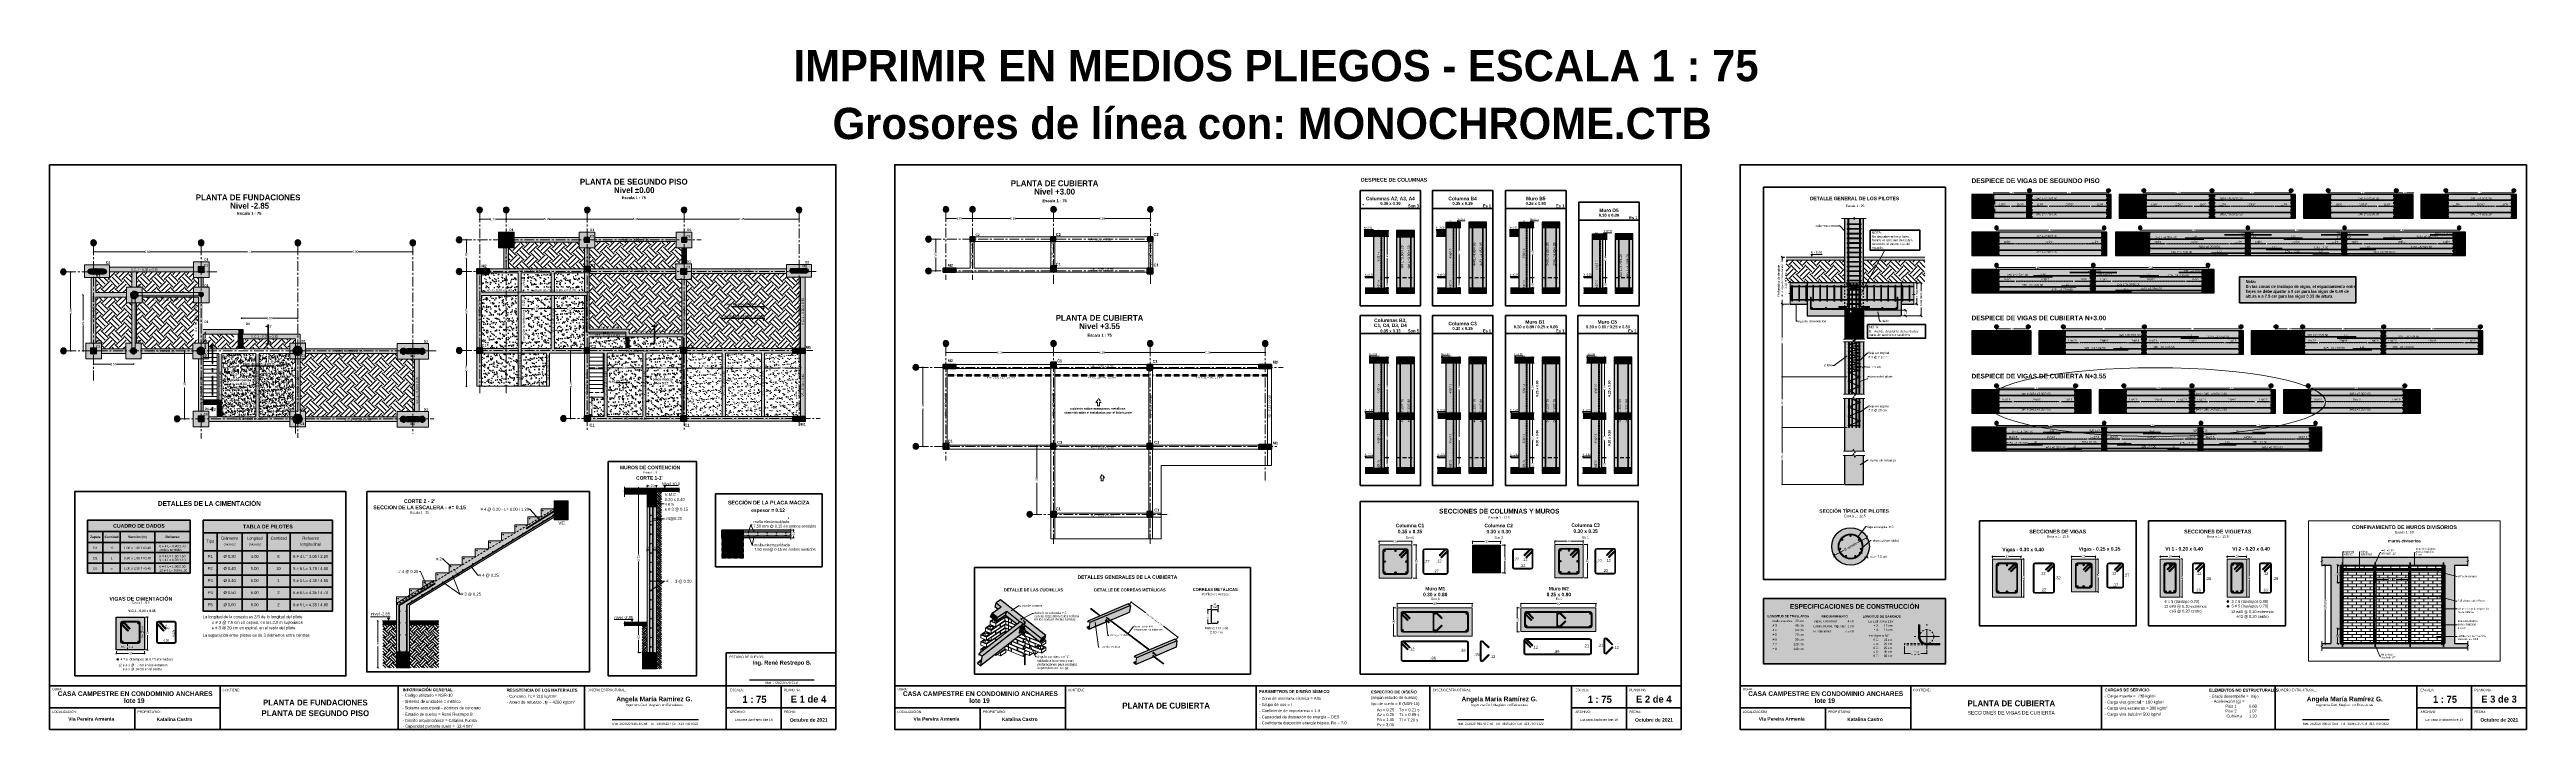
# Model space of a CAD drawing. Header units: metres. Extents: x 187 to 346, y 195 to 238.
import ezdxf
from ezdxf.enums import TextEntityAlignment as Align

# ---------------------------------------------------------------- set-up
doc = ezdxf.new("R2010")
doc.units = ezdxf.units.M
doc.linetypes.add('CENTER', pattern=[2, 1.25, -0.25, 0.25, -0.25])
doc.linetypes.add('HIDDEN', pattern=[0.375, 0.25, -0.125])
for name, color, linetype, lineweight, true_color in [('Achu-Columnas', 251, 'Continuous', 13, 0x616161), ('Achu-Columneta', 8, 'Continuous', 13, 0x7a7a7a), ('Achu-Sombra 1', 253, 'Continuous', 13, 0x9c9c9c), ('Achu-Sombra 2', 253, 'Continuous', 13, 0xb0b0b0), ('Achu-Sombra 3', 9, 'Continuous', 13, 0xc9c9c9), ('Achu-Sombra 4', 254, 'Continuous', 13, 0xe0e0e0), ('Achu-Sombra 5', 254, 'Continuous', 13, 0xe8e8e8), ('Achu-Sombra 6', 7, 'Continuous', 13, 0xf5f5f5), ('Achu-Teja', 9, 'Continuous', 5, 0xbdbdbd)]:
    doc.layers.add(name, color=color, linetype=linetype, lineweight=lineweight, true_color=true_color)
for name, color, linetype, lineweight in [('Achu-Muro', 1, 'Continuous', 9), ('Achu-Placa', 7, 'Continuous', 20), ('Achu-Tierra', 42, 'Continuous', 5), ('Columnas', 194, 'Continuous', 35), ('Correas', 42, 'HIDDEN', 25), ('Cotas', 32, 'Continuous', 25), ('e-Achu-Concreto', 251, 'Continuous', 13), ('e-Achu-Hierro', 20, 'Continuous', 9), ('e-Cotas', 67, 'Continuous', 25), ('e-Secciones', 155, 'Continuous', 25), ('e-Tex-Cuadros', 24, 'Continuous', 40), ('e-Tex-Linea', 7, 'Continuous', 9), ('e-Tex-Tex', 8, 'Continuous', 25), ('e-Varillas', 124, 'Continuous', 20), ('e-Varillas1', 132, 'Continuous', 18), ('e-Varilllas2', 214, 'Continuous', 13), ('Hierros', 175, 'Continuous', 40), ('Ladrillos detalle', 1, 'Continuous', 5), ('Lamina', 240, 'Continuous', 9), ('PASOS', 2, 'Continuous', 20), ('Pilote', 7, 'HIDDEN', 20), ('Proyeccion', 8, 'HIDDEN', 9), ('Secciones 1', 124, 'Continuous', 25), ('Secciones 2', 32, 'Continuous', 20), ('Secciones 3', 144, 'Continuous', 13), ('Tex-Col', 251, 'Continuous', 25), ('Tex-Cuadros', 24, 'Continuous', 35), ('Tex-Linea', 8, 'Continuous', 9), ('Tex-Tex', 8, 'Continuous', 25), ('Tex-Vigas', 7, 'Continuous', 13), ('Varillas 1', 126, 'Continuous', 20), ('Varillas 2', 134, 'Continuous', 18), ('Varillas 3', 212, 'Continuous', 13), ('Varillas 4', 233, 'Continuous', 9), ('Varillas Corte', 152, 'Continuous', 25), ('Vigas Cubierta', 144, 'Continuous', 13), ('Zapatas', 134, 'Continuous', 20), ('¡Despiece-Cotas', 13, 'Continuous', 25), ('¡Despiece-Ejes-Linea', 30, 'CENTER', 9), ('¡Despiece-Estribos', 1, 'Continuous', 13), ('¡Despiece-Nudos', 7, 'HIDDEN', 9), ('¡Despiece-Refuerzo 1', 144, 'Continuous', 35), ('¡Despiece-T-refuerzo', 8, 'Continuous', 25), ('¡Despiece-Título', 7, 'Continuous', 25), ('¡Despiece-Vigas', 8, 'Continuous', 25), ('¡Ejes-Cotas', 7, 'Continuous', 25), ('¡Ejes-Etiqueta', 1, 'Continuous', 30), ('¡Ejes-Linea', 8, 'CENTER', 9), ('¡Ejes-Texto', 7, 'Continuous', 25), ('¡Margen', 152, 'Continuous', 80), ('¡Margen-Tex', 7, 'Continuous', 25)]:
    doc.layers.add(name, color=color, linetype=linetype, lineweight=lineweight)
doc.layers.add('¡¡NOTAS QUE NO SE IMPRIMEN', color=5, linetype='Continuous', lineweight=0, plot=False)
doc.styles.add('arial', font='arial.ttf')
doc.styles.add('Century Gothic', font='GOTHIC.TTF')
doc.styles.add('Century Gothic Gordas', font='GOTHICB.TTF')
doc.styles.add('Cotas', font='GOTHIC.TTF')
doc.dimstyles.new('NINGUNA', dxfattribs={"dimtxt": 0.1125, "dimasz": 0.065, "dimexe": 0.025, "dimexo": 0.075, "dimgap": 0.005, "dimtad": 0, "dimtoh": 1, "dimzin": 4, "dimdsep": 46, "dimtxsty": 'Cotas', "dimblk": 'OBLIQUE', "dimcen": 0, "dimse1": 1, "dimse2": 1, "dimclrd": 256, "dimclre": 256, "dimclrt": 256, "dimadec": 1, "dimazin": 0, "dimtfac": 1.333333, "dimtix": 1, "dimtofl": 0, "dimtmove": 2, "dimatfit": 0, "dimfxl": 1, "dimtolj": 1, "dimtzin": 0, "dimlwd": 9, "dimlwe": 9, "dimarcsym": 0})

# ---------------------------------------------------------------- blocks, each defined once
blk = doc.blocks.new('*U35')
blk.add_solid([(0, 0), (1.3875, 0), (0, -2.25), (1.3875, -2.25)])
blk = doc.blocks.new('*U33')
blk.add_solid([(0, 0), (7.29, 0), (0, -2.25), (7.29, -2.25)])
blk = doc.blocks.new('*U34')
blk.add_solid([(0, 0), (8.85, 0), (0, -2.25), (8.85, -2.25)])
blk = doc.blocks.new('*U23')
blk.add_solid([(0, 0), (1.2, 0), (0, -2.25), (1.2, -2.25)])
blk = doc.blocks.new('*U24')
blk.add_solid([(0, 0), (0.45, 0), (0, -2.25), (0.45, -2.25)])
blk = doc.blocks.new('*U7')
blk.add_solid([(0, 0), (2.12, 0), (0, -2.25), (2.12, -2.25)])
blk = doc.blocks.new('*U30')
blk.add_solid([(0, 0), (0.3, 0), (0, -2.25), (0.3, -2.25)])
blk = doc.blocks.new('*U12')
blk.add_solid([(0, 0), (0.525, 0), (0, -2.25), (0.525, -2.25)])
blk = doc.blocks.new('*U27')
blk.add_solid([(0, 0), (6, 0), (0, -2.25), (6, -2.25)])
blk = doc.blocks.new('*U28')
blk.add_solid([(0, 0), (7.29, 0), (0, -2.25), (7.29, -2.25)])
blk = doc.blocks.new('Relleno Etiqueta Eje')
at = {"true_color": 0xe0e0e0}
h = blk.add_hatch(color=254, dxfattribs=at)
h.dxf.hatch_style = 1
edge = h.paths.add_edge_path()
edge.add_arc((0, 0), 0.16, 0, 360)
blk.add_circle((0, 0), 0.16)
blk = doc.blocks.new('_Oblique')
at = {"color": 0, "linetype": 'ByBlock', "lineweight": -2}
blk.add_line((-0.5, -0.5), (0.5, 0.5), dxfattribs=at)
blk = doc.blocks.new('*D264')
at = {"layer": 'Cotas', "lineweight": 9, "transparency": 16777216}
for p, q in [((272.38, 206.67), (272.38, 206.85)), ((272.38, 206.83), (273.3, 206.83)), ((274.47, 206.83), (273.55, 206.83)), ((274.47, 206.67), (274.47, 206.85))]:
    blk.add_line(p, q, dxfattribs=at)
at = {"layer": 'Defpoints', "color": 0, "transparency": 16777216}
for p in [(272.38, 206.6), (274.47, 206.83), (274.47, 206.6)]:
    blk.add_point(p, dxfattribs=at)
at = {"layer": 'Cotas', "lineweight": 9, "transparency": 16777216, "xscale": 0.065, "yscale": 0.065, "zscale": 0.065, "rotation": 180}
blk.add_blockref('_Oblique', (272.38, 206.83), dxfattribs=at)
at = {"layer": 'Cotas', "lineweight": 9, "transparency": 16777216, "xscale": 0.065, "yscale": 0.065, "zscale": 0.065}
blk.add_blockref('_Oblique', (274.47, 206.83), dxfattribs=at)
at = {"layer": 'Cotas', "transparency": 16777216, "insert": (273.43, 206.83), "char_height": 0.135, "attachment_point": 5, "style": 'Cotas'}
blk.add_mtext('\\A1;.35', dxfattribs=at)
blk = doc.blocks.new('*D265')
at = {"layer": 'Cotas', "lineweight": 9, "transparency": 16777216}
for p, q in [((193.56, 201.99), (193.71, 201.99)), ((193.68, 201.99), (193.68, 201.06)), ((193.56, 199.89), (193.71, 199.89)), ((193.68, 199.89), (193.68, 200.82))]:
    blk.add_line(p, q, dxfattribs=at)
at = {"layer": 'Defpoints', "color": 0, "transparency": 16777216}
for p in [(193.49, 201.99), (193.68, 201.99), (193.49, 199.89)]:
    blk.add_point(p, dxfattribs=at)
at = {"layer": 'Cotas', "lineweight": 9, "transparency": 16777216, "xscale": 0.075, "yscale": 0.075, "zscale": 0.075}
for p, rotation in [((193.68, 201.99), 90), ((193.68, 199.89), 270)]:
    blk.add_blockref('_Oblique', p, dxfattribs=dict(at, rotation=rotation))
at = {"layer": 'Cotas', "transparency": 16777216, "insert": (193.68, 200.94), "char_height": 0.135, "attachment_point": 5, "rotation": 90, "style": 'Cotas'}
blk.add_mtext('\\A1;.35', dxfattribs=at)
blk = doc.blocks.new('hierro 6')
at = {"const_width": 0.00875}
blk.add_lwpolyline([(0, 0.004375, 1), (0, -0.004375, 1)], format="xyb", close=True, dxfattribs=at)
blk.add_circle((0, 0), 0.00875)
blk = doc.blocks.new('*D266')
at = {"layer": 'Cotas', "lineweight": 9, "transparency": 16777216}
for p, q in [((192.4, 200.29), (192.4, 200.15)), ((192.4, 199.89), (192.4, 200.03))]:
    blk.add_line(p, q, dxfattribs=at)
at = {"layer": 'Defpoints', "color": 0, "transparency": 16777216}
for p in [(192.4, 200.29), (193.1, 200.29), (193.49, 199.89)]:
    blk.add_point(p, dxfattribs=at)
at = {"layer": 'Cotas', "lineweight": 9, "transparency": 16777216, "xscale": 0.05, "yscale": 0.05, "zscale": 0.05}
for p, rotation in [((192.4, 200.29), 90), ((192.4, 199.89), 270)]:
    blk.add_blockref('_Oblique', p, dxfattribs=dict(at, rotation=rotation))
at = {"layer": 'Cotas', "transparency": 16777216, "insert": (192.4, 200.09), "char_height": 0.1125, "attachment_point": 5, "style": 'Cotas'}
blk.add_mtext('\\A1;Rec. 7.5 cm', dxfattribs=at)
blk = doc.blocks.new('*D267')
at = {"layer": 'Cotas', "lineweight": 9, "transparency": 16777216}
for p, q in [((191.69, 199.81), (191.69, 199.64)), ((191.69, 199.66), (192.46, 199.66)), ((193.49, 199.66), (192.71, 199.66)), ((193.49, 199.81), (193.49, 199.64))]:
    blk.add_line(p, q, dxfattribs=at)
at = {"layer": 'Defpoints', "color": 0, "transparency": 16777216}
for p in [(191.69, 199.89), (193.49, 199.89), (193.49, 199.66)]:
    blk.add_point(p, dxfattribs=at)
at = {"layer": 'Cotas', "lineweight": 9, "transparency": 16777216, "xscale": 0.075, "yscale": 0.075, "zscale": 0.075, "rotation": 180}
blk.add_blockref('_Oblique', (191.69, 199.66), dxfattribs=at)
at = {"layer": 'Cotas', "lineweight": 9, "transparency": 16777216, "xscale": 0.075, "yscale": 0.075, "zscale": 0.075}
blk.add_blockref('_Oblique', (193.49, 199.66), dxfattribs=at)
at = {"layer": 'Cotas', "transparency": 16777216, "insert": (192.59, 199.66), "char_height": 0.135, "attachment_point": 5, "style": 'Cotas'}
blk.add_mtext('\\A1;.30', dxfattribs=at)
blk = doc.blocks.new('*D268')
at = {"layer": 'Cotas', "lineweight": 9, "transparency": 16777216}
for p, q in [((193.22, 201.03), (193.29, 201.03)), ((193.49, 201.03), (193.42, 201.03))]:
    blk.add_line(p, q, dxfattribs=at)
at = {"layer": 'Defpoints', "color": 0, "transparency": 16777216}
for p in [(193.22, 201.03), (193.22, 200.41), (193.49, 199.89)]:
    blk.add_point(p, dxfattribs=at)
at = {"layer": 'Cotas', "lineweight": 9, "transparency": 16777216, "xscale": 0.05, "yscale": 0.05, "zscale": 0.05, "rotation": 180}
blk.add_blockref('_Oblique', (193.22, 201.03), dxfattribs=at)
at = {"layer": 'Cotas', "lineweight": 9, "transparency": 16777216, "xscale": 0.05, "yscale": 0.05, "zscale": 0.05}
blk.add_blockref('_Oblique', (193.49, 201.03), dxfattribs=at)
at = {"layer": 'Cotas', "transparency": 16777216, "insert": (193.35, 201.03), "char_height": 0.1125, "attachment_point": 5, "rotation": 90, "style": 'Cotas'}
blk.add_mtext('\\A1;Rec. 5 cm', dxfattribs=at)
blk = doc.blocks.new('vARILLA CORTE')
blk.add_hatch(color=256).paths.add_polyline_path([(-0.008, 0, 1), (0.008, 0, 1)])
blk.add_circle((0, 0), 0.00794)
blk = doc.blocks.new('*D269')
at = {"layer": 'Cotas', "lineweight": 9, "transparency": 16777216}
for p, q in [((274.55, 206.6), (274.77, 206.6)), ((274.75, 206.6), (274.75, 205.66)), ((274.55, 204.48), (274.77, 204.48)), ((274.75, 204.48), (274.75, 205.42))]:
    blk.add_line(p, q, dxfattribs=at)
at = {"layer": 'Defpoints', "color": 0, "transparency": 16777216}
for p in [(274.47, 206.6), (274.47, 204.48), (274.75, 204.48)]:
    blk.add_point(p, dxfattribs=at)
at = {"layer": 'Cotas', "lineweight": 9, "transparency": 16777216, "xscale": 0.065, "yscale": 0.065, "zscale": 0.065}
for p, rotation in [((274.75, 206.6), 90), ((274.75, 204.48), 270)]:
    blk.add_blockref('_Oblique', p, dxfattribs=dict(at, rotation=rotation))
at = {"layer": 'Cotas', "transparency": 16777216, "insert": (274.75, 205.54), "char_height": 0.135, "attachment_point": 5, "rotation": 90, "style": 'Cotas'}
blk.add_mtext('\\A1;.35', dxfattribs=at)
blk = doc.blocks.new('HIerro generico')
h = blk.add_hatch(color=256)
h.dxf.hatch_style = 1
h.paths.add_polyline_path([(-0.00875, 0, 1), (0.00875, 0, 1)])
blk.add_circle((0, 0), 0.00875)
blk = doc.blocks.new('*D261')
at = {"layer": 'Cotas', "lineweight": 9, "transparency": 16777216}
for p, q in [((322.29, 205.77), (322.29, 205.89)), ((322.29, 205.87), (322.78, 205.87)), ((323.52, 205.87), (323.03, 205.87)), ((323.52, 205.77), (323.52, 205.89))]:
    blk.add_line(p, q, dxfattribs=at)
at = {"layer": 'Defpoints', "color": 0, "transparency": 16777216}
for p in [(323.52, 205.87), (322.29, 205.7), (323.52, 205.7)]:
    blk.add_point(p, dxfattribs=at)
at = {"layer": 'Cotas', "lineweight": 9, "transparency": 16777216, "xscale": 0.065, "yscale": 0.065, "zscale": 0.065, "rotation": 180}
blk.add_blockref('_Oblique', (322.29, 205.87), dxfattribs=at)
at = {"layer": 'Cotas', "lineweight": 9, "transparency": 16777216, "xscale": 0.065, "yscale": 0.065, "zscale": 0.065}
blk.add_blockref('_Oblique', (323.52, 205.87), dxfattribs=at)
at = {"layer": 'Cotas', "transparency": 16777216, "insert": (322.91, 205.87), "char_height": 0.135, "attachment_point": 5, "style": 'Cotas'}
blk.add_mtext('\\A1;.20', dxfattribs=at)
blk = doc.blocks.new('*D262')
at = {"layer": 'Cotas', "lineweight": 9, "transparency": 16777216}
for p, q in [((323.6, 205.7), (323.72, 205.7)), ((323.69, 205.7), (323.69, 204.61)), ((323.69, 203.27), (323.69, 204.36)), ((323.6, 203.27), (323.72, 203.27))]:
    blk.add_line(p, q, dxfattribs=at)
at = {"layer": 'Defpoints', "color": 0, "transparency": 16777216}
for p in [(323.52, 205.7), (323.52, 203.27), (323.69, 203.27)]:
    blk.add_point(p, dxfattribs=at)
at = {"layer": 'Cotas', "lineweight": 9, "transparency": 16777216, "xscale": 0.065, "yscale": 0.065, "zscale": 0.065}
for p, rotation in [((323.69, 205.7), 90), ((323.69, 203.27), 270)]:
    blk.add_blockref('_Oblique', p, dxfattribs=dict(at, rotation=rotation))
at = {"layer": 'Cotas', "transparency": 16777216, "insert": (323.69, 204.48), "char_height": 0.135, "attachment_point": 5, "rotation": 90, "style": 'Cotas'}
blk.add_mtext('\\A1;.40', dxfattribs=at)
blk = doc.blocks.new('*D263')
at = {"layer": 'Cotas', "lineweight": 9, "transparency": 16777216}
for p, q in [((234.86, 207.55), (235, 207.55)), ((234.97, 207.55), (234.97, 207.43)), ((234.86, 207.06), (235, 207.06)), ((234.97, 207.06), (234.97, 207.18))]:
    blk.add_line(p, q, dxfattribs=at)
at = {"layer": 'Defpoints', "color": 0, "transparency": 16777216}
for p in [(234.78, 207.55), (234.78, 207.06), (234.97, 207.06)]:
    blk.add_point(p, dxfattribs=at)
at = {"layer": 'Cotas', "lineweight": 9, "transparency": 16777216, "xscale": 0.065, "yscale": 0.065, "zscale": 0.065}
for p, rotation in [((234.97, 207.55), 90), ((234.97, 207.06), 270)]:
    blk.add_blockref('_Oblique', p, dxfattribs=dict(at, rotation=rotation))
at = {"layer": 'Cotas', "transparency": 16777216, "insert": (234.97, 207.31), "char_height": 0.135, "attachment_point": 5, "rotation": 90, "style": 'Cotas'}
blk.add_mtext('\\A1;.12', dxfattribs=at)
blk = doc.blocks.new('*D270')
at = {"layer": 'Defpoints', "color": 0, "transparency": 16777216}
for p in [(190.24, 225.03), (197.11, 225.34), (197.11, 225.02)]:
    blk.add_point(p, dxfattribs=at)
at = {"layer": '¡Ejes-Cotas', "lineweight": 9, "transparency": 16777216}
for p, q in [((190.24, 225.34), (193.5, 225.34)), ((197.11, 225.34), (193.85, 225.34))]:
    blk.add_line(p, q, dxfattribs=at)
at = {"layer": '¡Ejes-Cotas', "lineweight": 9, "transparency": 16777216, "xscale": 0.065, "yscale": 0.065, "zscale": 0.065, "rotation": 180}
blk.add_blockref('_Oblique', (190.24, 225.34), dxfattribs=at)
at = {"layer": '¡Ejes-Cotas', "lineweight": 9, "transparency": 16777216, "xscale": 0.065, "yscale": 0.065, "zscale": 0.065}
blk.add_blockref('_Oblique', (197.11, 225.34), dxfattribs=at)
at = {"layer": '¡Ejes-Cotas', "transparency": 16777216, "insert": (193.67, 225.34), "char_height": 0.135, "attachment_point": 5, "style": 'Cotas'}
blk.add_mtext('\\A1;6.88', dxfattribs=at)
blk = doc.blocks.new('*D271')
at = {"layer": 'Defpoints', "color": 0, "transparency": 16777216}
for p in [(197.11, 225.02), (203.29, 225.34), (203.29, 225.02)]:
    blk.add_point(p, dxfattribs=at)
at = {"layer": '¡Ejes-Cotas', "lineweight": 9, "transparency": 16777216}
for p, q in [((197.11, 225.34), (200.02, 225.34)), ((203.29, 225.34), (200.38, 225.34))]:
    blk.add_line(p, q, dxfattribs=at)
at = {"layer": '¡Ejes-Cotas', "lineweight": 9, "transparency": 16777216, "xscale": 0.065, "yscale": 0.065, "zscale": 0.065, "rotation": 180}
blk.add_blockref('_Oblique', (197.11, 225.34), dxfattribs=at)
at = {"layer": '¡Ejes-Cotas', "lineweight": 9, "transparency": 16777216, "xscale": 0.065, "yscale": 0.065, "zscale": 0.065}
blk.add_blockref('_Oblique', (203.29, 225.34), dxfattribs=at)
at = {"layer": '¡Ejes-Cotas', "transparency": 16777216, "insert": (200.2, 225.34), "char_height": 0.135, "attachment_point": 5, "style": 'Cotas'}
blk.add_mtext('\\A1;6.18', dxfattribs=at)
blk = doc.blocks.new('*D272')
at = {"layer": 'Defpoints', "color": 0, "transparency": 16777216}
for p in [(188.48, 224.06), (188.49, 219.01), (188.77, 219.01)]:
    blk.add_point(p, dxfattribs=at)
at = {"layer": '¡Ejes-Cotas', "lineweight": 9, "transparency": 16777216}
for p, q in [((188.77, 224.06), (188.77, 221.71)), ((188.77, 219.01), (188.77, 221.35))]:
    blk.add_line(p, q, dxfattribs=at)
at = {"layer": '¡Ejes-Cotas', "lineweight": 9, "transparency": 16777216, "xscale": 0.065, "yscale": 0.065, "zscale": 0.065}
for p, rotation in [((188.77, 224.06), 90), ((188.77, 219.01), 270)]:
    blk.add_blockref('_Oblique', p, dxfattribs=dict(at, rotation=rotation))
at = {"layer": '¡Ejes-Cotas', "transparency": 16777216, "insert": (188.77, 221.53), "char_height": 0.135, "attachment_point": 5, "rotation": 90, "style": 'Cotas'}
blk.add_mtext('\\A1;5.05', dxfattribs=at)
blk = doc.blocks.new('*D273')
at = {"layer": 'Defpoints', "color": 0, "transparency": 16777216}
for p in [(251.58, 226.68), (257.76, 227.47), (257.76, 226.88)]:
    blk.add_point(p, dxfattribs=at)
at = {"layer": '¡Ejes-Cotas', "lineweight": 9, "transparency": 16777216}
for p, q in [((251.58, 227.47), (254.49, 227.47)), ((257.76, 227.47), (254.85, 227.47))]:
    blk.add_line(p, q, dxfattribs=at)
at = {"layer": '¡Ejes-Cotas', "lineweight": 9, "transparency": 16777216, "xscale": 0.065, "yscale": 0.065, "zscale": 0.065, "rotation": 180}
blk.add_blockref('_Oblique', (251.58, 227.47), dxfattribs=at)
at = {"layer": '¡Ejes-Cotas', "lineweight": 9, "transparency": 16777216, "xscale": 0.065, "yscale": 0.065, "zscale": 0.065}
blk.add_blockref('_Oblique', (257.76, 227.47), dxfattribs=at)
at = {"layer": '¡Ejes-Cotas', "transparency": 16777216, "insert": (254.67, 227.47), "char_height": 0.135, "attachment_point": 5, "style": 'Cotas'}
blk.add_mtext('\\A1;6.18', dxfattribs=at)
blk = doc.blocks.new('*D274')
at = {"layer": 'Defpoints', "color": 0, "transparency": 16777216}
for p in [(243.77, 226.15), (244.05, 224.12), (244.29, 224.12)]:
    blk.add_point(p, dxfattribs=at)
at = {"layer": '¡Ejes-Cotas', "lineweight": 9, "transparency": 16777216}
for p, q in [((244.05, 226.15), (244.05, 225.31)), ((244.05, 224.12), (244.05, 224.95))]:
    blk.add_line(p, q, dxfattribs=at)
at = {"layer": '¡Ejes-Cotas', "lineweight": 9, "transparency": 16777216, "xscale": 0.065, "yscale": 0.065, "zscale": 0.065}
for p, rotation in [((244.05, 226.15), 90), ((244.05, 224.12), 270)]:
    blk.add_blockref('_Oblique', p, dxfattribs=dict(at, rotation=rotation))
at = {"layer": '¡Ejes-Cotas', "transparency": 16777216, "insert": (244.05, 225.13), "char_height": 0.135, "attachment_point": 5, "rotation": 90, "style": 'Cotas'}
blk.add_mtext('\\A1;2.03', dxfattribs=at)
blk = doc.blocks.new('*D275')
at = {"layer": 'Cotas', "lineweight": 9, "transparency": 16777216}
for p, q in [((278.35, 206.67), (278.35, 206.85)), ((278.35, 206.82), (279.12, 206.82)), ((280.14, 206.82), (279.37, 206.82)), ((280.14, 206.67), (280.14, 206.85))]:
    blk.add_line(p, q, dxfattribs=at)
at = {"layer": 'Defpoints', "color": 0, "transparency": 16777216}
for p in [(278.35, 206.59), (280.14, 206.82), (280.14, 206.59)]:
    blk.add_point(p, dxfattribs=at)
at = {"layer": 'Cotas', "lineweight": 9, "transparency": 16777216, "xscale": 0.065, "yscale": 0.065, "zscale": 0.065, "rotation": 180}
blk.add_blockref('_Oblique', (278.35, 206.82), dxfattribs=at)
at = {"layer": 'Cotas', "lineweight": 9, "transparency": 16777216, "xscale": 0.065, "yscale": 0.065, "zscale": 0.065}
blk.add_blockref('_Oblique', (280.14, 206.82), dxfattribs=at)
at = {"layer": 'Cotas', "transparency": 16777216, "insert": (279.25, 206.82), "char_height": 0.135, "attachment_point": 5, "style": 'Cotas'}
blk.add_mtext('\\A1;.30', dxfattribs=at)
blk = doc.blocks.new('*D276')
at = {"layer": 'Cotas', "lineweight": 9, "transparency": 16777216}
for p, q in [((280.22, 206.59), (280.44, 206.59)), ((280.42, 206.59), (280.42, 205.83)), ((280.22, 204.81), (280.44, 204.81)), ((280.42, 204.81), (280.42, 205.58))]:
    blk.add_line(p, q, dxfattribs=at)
at = {"layer": 'Defpoints', "color": 0, "transparency": 16777216}
for p in [(280.14, 206.59), (280.14, 204.81), (280.42, 204.81)]:
    blk.add_point(p, dxfattribs=at)
at = {"layer": 'Cotas', "lineweight": 9, "transparency": 16777216, "xscale": 0.065, "yscale": 0.065, "zscale": 0.065}
for p, rotation in [((280.42, 206.59), 90), ((280.42, 204.81), 270)]:
    blk.add_blockref('_Oblique', p, dxfattribs=dict(at, rotation=rotation))
at = {"layer": 'Cotas', "transparency": 16777216, "insert": (280.42, 205.7), "char_height": 0.135, "attachment_point": 5, "rotation": 90, "style": 'Cotas'}
blk.add_mtext('\\A1;.30', dxfattribs=at)
blk = doc.blocks.new('*D277')
at = {"layer": 'Defpoints', "color": 0, "transparency": 16777216}
for p in [(298.38, 225), (298.13, 222), (298.65, 222)]:
    blk.add_point(p, dxfattribs=at)
at = {"layer": 'Tex-Tex', "lineweight": 9, "transparency": 16777216}
for p, q in [((298.31, 225), (298.1, 225)), ((298.13, 225), (298.13, 224.73)), ((298.58, 222), (298.1, 222)), ((298.13, 222), (298.13, 222.27))]:
    blk.add_line(p, q, dxfattribs=at)
at = {"layer": 'Tex-Tex', "lineweight": 9, "transparency": 16777216, "xscale": 0.12, "yscale": 0.12, "zscale": 0.12}
for p, rotation in [((298.13, 225), 90), ((298.13, 222), 270)]:
    blk.add_blockref('_Oblique', p, dxfattribs=dict(at, rotation=rotation))
at = {"layer": 'Tex-Tex', "transparency": 16777216, "insert": (298.13, 223.5), "char_height": 0.135, "attachment_point": 5, "rotation": 90, "style": 'Cotas'}
blk.add_mtext('\\A1;Profundidad de desplate\\Pde la viga de cimentación\\P1.00 mínimo', dxfattribs=at)
blk = doc.blocks.new('*D279')
at = {"layer": 'Defpoints', "color": 0, "transparency": 16777216}
for p in [(303.34, 221.61), (306.02, 221.61), (305.74, 221.25)]:
    blk.add_point(p, dxfattribs=at)
at = {"layer": 'e-Cotas', "lineweight": 9, "transparency": 16777216}
for p, q in [((303.42, 221.61), (306.04, 221.61)), ((306.02, 221.61), (306.02, 221.58)), ((305.82, 221.25), (306.04, 221.25)), ((306.02, 221.25), (306.02, 221.29))]:
    blk.add_line(p, q, dxfattribs=at)
at = {"layer": 'e-Cotas', "lineweight": 9, "transparency": 16777216, "xscale": 0.12, "yscale": 0.12, "zscale": 0.12}
for p, rotation in [((306.02, 221.61), 90), ((306.02, 221.25), 270)]:
    blk.add_blockref('_Oblique', p, dxfattribs=dict(at, rotation=rotation))
at = {"layer": 'e-Cotas', "transparency": 16777216, "insert": (306.02, 221.43), "char_height": 0.135, "attachment_point": 5, "rotation": 90, "style": 'Cotas'}
blk.add_mtext('\\A1;.12', dxfattribs=at)
blk = doc.blocks.new('*D280')
at = {"layer": 'Cotas', "lineweight": 9, "transparency": 16777216}
for p, q in [((298.58, 222), (298.1, 222)), ((298.13, 222), (298.13, 219.86)), ((298.13, 217.35), (298.13, 219.49)), ((302.29, 217.35), (298.1, 217.35))]:
    blk.add_line(p, q, dxfattribs=at)
at = {"layer": 'Defpoints', "color": 0, "transparency": 16777216}
for p in [(298.65, 222), (298.13, 217.35), (302.37, 217.35)]:
    blk.add_point(p, dxfattribs=at)
at = {"layer": 'Cotas', "lineweight": 9, "transparency": 16777216, "xscale": 0.05, "yscale": 0.05, "zscale": 0.05}
for p, rotation in [((298.13, 222), 90), ((298.13, 217.35), 270)]:
    blk.add_blockref('_Oblique', p, dxfattribs=dict(at, rotation=rotation))
at = {"layer": 'Cotas', "transparency": 16777216, "insert": (298.13, 219.68), "char_height": 0.075, "attachment_point": 5, "rotation": 90, "style": 'Cotas', "bg_fill": 3, "box_fill_scale": 1.1, "bg_fill_color": 9, "bg_fill_true_color": 13158600, "bg_fill_transparency": 0}
blk.add_mtext('\\A1;2.00 m', dxfattribs=at)
blk = doc.blocks.new('*D281')
at = {"layer": 'Cotas', "lineweight": 9, "transparency": 16777216}
for p, q in [((302.29, 217.35), (298.1, 217.35)), ((298.13, 217.35), (298.13, 215.95)), ((298.13, 214.1), (298.13, 215.5)), ((302.29, 214.1), (298.1, 214.1))]:
    blk.add_line(p, q, dxfattribs=at)
at = {"layer": 'Defpoints', "color": 0, "transparency": 16777216}
for p in [(302.37, 217.35), (298.13, 214.1), (302.37, 214.1)]:
    blk.add_point(p, dxfattribs=at)
at = {"layer": 'Cotas', "lineweight": 9, "transparency": 16777216, "xscale": 0.05, "yscale": 0.05, "zscale": 0.05}
for p, rotation in [((298.13, 217.35), 90), ((298.13, 214.1), 270)]:
    blk.add_blockref('_Oblique', p, dxfattribs=dict(at, rotation=rotation))
at = {"layer": 'Cotas', "transparency": 16777216, "insert": (298.13, 215.73), "char_height": 0.075, "attachment_point": 5, "rotation": 90, "style": 'Cotas', "bg_fill": 3, "box_fill_scale": 1.1, "bg_fill_color": 9, "bg_fill_true_color": 13158600, "bg_fill_transparency": 0}
blk.add_mtext('\\A1;variable', dxfattribs=at)
blk = doc.blocks.new('*D278')
at = {"layer": 'Cotas', "lineweight": 9, "transparency": 16777216}
for p, q in [((302.29, 214.1), (298.1, 214.1)), ((298.13, 214.1), (298.13, 212.51)), ((298.13, 210.46), (298.13, 212.05)), ((302.07, 210.46), (298.1, 210.46))]:
    blk.add_line(p, q, dxfattribs=at)
at = {"layer": 'Defpoints', "color": 0, "transparency": 16777216}
for p in [(302.37, 214.1), (298.13, 210.46), (302.14, 210.46)]:
    blk.add_point(p, dxfattribs=at)
at = {"layer": 'Cotas', "lineweight": 9, "transparency": 16777216, "xscale": 0.05, "yscale": 0.05, "zscale": 0.05}
for p, rotation in [((298.13, 214.1), 90), ((298.13, 210.46), 270)]:
    blk.add_blockref('_Oblique', p, dxfattribs=dict(at, rotation=rotation))
at = {"layer": 'Cotas', "transparency": 16777216, "insert": (298.13, 212.28), "char_height": 0.075, "attachment_point": 5, "rotation": 90, "style": 'Cotas', "bg_fill": 3, "box_fill_scale": 1.1, "bg_fill_color": 9, "bg_fill_true_color": 13158600, "bg_fill_transparency": 0}
blk.add_mtext('\\A1;variable', dxfattribs=at)
blk = doc.blocks.new('*D284')
at = {"layer": 'Defpoints', "color": 0, "transparency": 16777216}
for p in [(306.54, 223.35), (306.74, 223.35), (306.54, 222)]:
    blk.add_point(p, dxfattribs=at)
at = {"layer": 'e-Cotas', "lineweight": 9, "transparency": 16777216}
for p, q in [((306.62, 223.35), (306.76, 223.35)), ((306.74, 223.35), (306.74, 222.97)), ((306.62, 222), (306.76, 222)), ((306.74, 222), (306.74, 222.39))]:
    blk.add_line(p, q, dxfattribs=at)
at = {"layer": 'e-Cotas', "lineweight": 9, "transparency": 16777216, "xscale": 0.12, "yscale": 0.12, "zscale": 0.12}
for p, rotation in [((306.74, 223.35), 90), ((306.74, 222), 270)]:
    blk.add_blockref('_Oblique', p, dxfattribs=dict(at, rotation=rotation))
at = {"layer": 'e-Cotas', "transparency": 16777216, "insert": (306.74, 222.68), "char_height": 0.135, "attachment_point": 5, "rotation": 90, "style": 'Cotas'}
blk.add_mtext('\\A1;h viga', dxfattribs=at)
blk = doc.blocks.new('*D285')
at = {"layer": 'Defpoints', "color": 0, "transparency": 16777216}
for p in [(306.54, 223.35), (305.74, 221.25), (307.01, 221.25)]:
    blk.add_point(p, dxfattribs=at)
at = {"layer": 'e-Cotas', "lineweight": 9, "transparency": 16777216}
for p, q in [((306.62, 223.35), (307.04, 223.35)), ((307.01, 223.35), (307.01, 222.83)), ((307.01, 221.25), (307.01, 221.78)), ((305.82, 221.25), (307.04, 221.25))]:
    blk.add_line(p, q, dxfattribs=at)
at = {"layer": 'e-Cotas', "lineweight": 9, "transparency": 16777216, "xscale": 0.12, "yscale": 0.12, "zscale": 0.12}
for p, rotation in [((307.01, 223.35), 90), ((307.01, 221.25), 270)]:
    blk.add_blockref('_Oblique', p, dxfattribs=dict(at, rotation=rotation))
at = {"layer": 'e-Cotas', "transparency": 16777216, "insert": (307.01, 222.3), "char_height": 0.135, "attachment_point": 5, "rotation": 90, "style": 'Cotas'}
blk.add_mtext('\\A1;h del dado', dxfattribs=at)
blk = doc.blocks.new('*D282')
at = {"layer": 'Defpoints', "color": 0, "transparency": 16777216}
for p in [(303.17, 206.06), (303.51, 205.84), (303.51, 205.84)]:
    blk.add_point(p, dxfattribs=at)
at = {"layer": 'Tex-Tex', "lineweight": 9, "transparency": 16777216}
for p, q in [((303.17, 206.06), (303.05, 206.14)), ((303.51, 205.84), (303.63, 205.76))]:
    blk.add_line(p, q, dxfattribs=at)
at = {"layer": 'Tex-Tex', "lineweight": 9, "transparency": 16777216, "xscale": 0.15, "yscale": 0.15, "zscale": 0.15}
for p, rotation in [((303.17, 206.06), 326.5998438880654), ((303.51, 205.84), 146.5998438880653)]:
    blk.add_blockref('_Oblique', p, dxfattribs=dict(at, rotation=rotation))
at = {"layer": 'Tex-Tex', "transparency": 16777216, "insert": (304.3, 205.86), "char_height": 0.15, "attachment_point": 5, "style": 'Cotas'}
blk.add_mtext('\\A1;rec= 7.5 cm', dxfattribs=at)
blk = doc.blocks.new('*D283')
at = {"layer": 'Defpoints', "color": 0, "transparency": 16777216}
for p in [(301.46, 205.92), (303.56, 207.08)]:
    blk.add_point(p, dxfattribs=at)
at = {"layer": 'e-Cotas', "lineweight": 9, "transparency": 16777216}
for p, q in [((301.46, 205.92), (302.05, 206.25)), ((303.56, 207.08), (302.97, 206.76))]:
    blk.add_line(p, q, dxfattribs=at)
at = {"layer": 'e-Cotas', "lineweight": 9, "transparency": 16777216, "xscale": 0.15, "yscale": 0.15, "zscale": 0.15}
for p, rotation in [((301.46, 205.92), 208.9560192498323), ((303.56, 207.08), 28.9560192498323)]:
    blk.add_blockref('_Oblique', p, dxfattribs=dict(at, rotation=rotation))
at = {"layer": 'e-Cotas', "transparency": 16777216, "insert": (302.51, 206.5), "char_height": 0.15, "attachment_point": 5, "rotation": 28.956, "style": 'Cotas'}
blk.add_mtext('\\A1;Ø variable', dxfattribs=at)
blk = doc.blocks.new('*D286')
at = {"layer": 'Defpoints', "color": 0, "transparency": 16777216}
for p in [(303.12, 217.98), (303.33, 217.98), (303.33, 217.98)]:
    blk.add_point(p, dxfattribs=at)
at = {"layer": 'Tex-Tex', "lineweight": 9, "transparency": 16777216}
for p, q in [((303.12, 217.98), (303, 217.98)), ((303.12, 217.9), (303.12, 217.95)), ((303.33, 217.98), (303.45, 217.98)), ((303.33, 217.9), (303.33, 217.95))]:
    blk.add_line(p, q, dxfattribs=at)
at = {"layer": 'Tex-Tex', "lineweight": 9, "transparency": 16777216, "xscale": 0.12, "yscale": 0.12, "zscale": 0.12}
blk.add_blockref('_Oblique', (303.12, 217.98), dxfattribs=at)
at = {"layer": 'Tex-Tex', "lineweight": 9, "transparency": 16777216, "xscale": 0.12, "yscale": 0.12, "zscale": 0.12, "rotation": 180}
blk.add_blockref('_Oblique', (303.33, 217.98), dxfattribs=at)
at = {"layer": 'Tex-Tex', "transparency": 16777216, "insert": (303.97, 217.98), "char_height": 0.135, "attachment_point": 5, "style": 'Cotas'}
blk.add_mtext('\\A1;rec. 7.5 cm', dxfattribs=at)
blk = doc.blocks.new('*D287')
at = {"layer": 'Defpoints', "color": 0, "transparency": 16777216}
for p in [(190.06, 219.01), (196.05, 214.66), (197.11, 214.66)]:
    blk.add_point(p, dxfattribs=at)
at = {"layer": '¡Ejes-Cotas', "lineweight": 9, "transparency": 16777216}
for p, q in [((196.05, 219.01), (196.05, 217.01)), ((196.05, 214.66), (196.05, 216.65))]:
    blk.add_line(p, q, dxfattribs=at)
at = {"layer": '¡Ejes-Cotas', "lineweight": 9, "transparency": 16777216, "xscale": 0.065, "yscale": 0.065, "zscale": 0.065}
for p, rotation in [((196.05, 219.01), 90), ((196.05, 214.66), 270)]:
    blk.add_blockref('_Oblique', p, dxfattribs=dict(at, rotation=rotation))
at = {"layer": '¡Ejes-Cotas', "transparency": 16777216, "insert": (196.05, 216.83), "char_height": 0.135, "attachment_point": 5, "rotation": 90, "style": 'Cotas'}
blk.add_mtext('\\A1;4.35', dxfattribs=at)
blk = doc.blocks.new('*D301')
at = {"layer": 'Defpoints', "color": 0, "transparency": 16777216}
for p in [(244.7, 218.7), (251.58, 218.9), (251.58, 218.69)]:
    blk.add_point(p, dxfattribs=at)
at = {"layer": '¡Ejes-Cotas', "lineweight": 9, "transparency": 16777216}
for p, q in [((244.7, 218.9), (247.96, 218.9)), ((251.58, 218.9), (248.32, 218.9))]:
    blk.add_line(p, q, dxfattribs=at)
at = {"layer": '¡Ejes-Cotas', "lineweight": 9, "transparency": 16777216, "xscale": 0.065, "yscale": 0.065, "zscale": 0.065, "rotation": 180}
blk.add_blockref('_Oblique', (244.7, 218.9), dxfattribs=at)
at = {"layer": '¡Ejes-Cotas', "lineweight": 9, "transparency": 16777216, "xscale": 0.065, "yscale": 0.065, "zscale": 0.065}
blk.add_blockref('_Oblique', (251.58, 218.9), dxfattribs=at)
at = {"layer": '¡Ejes-Cotas', "transparency": 16777216, "insert": (248.14, 218.9), "char_height": 0.135, "attachment_point": 5, "style": 'Cotas'}
blk.add_mtext('\\A1;6.88', dxfattribs=at)
blk = doc.blocks.new('*D302')
at = {"layer": 'Defpoints', "color": 0, "transparency": 16777216}
for p in [(257.76, 218.69), (265.1, 219.3), (265.1, 218.9)]:
    blk.add_point(p, dxfattribs=at)
at = {"layer": '¡Ejes-Cotas', "lineweight": 9, "transparency": 16777216}
for p, q in [((257.76, 218.9), (261.25, 218.9)), ((265.1, 218.9), (261.61, 218.9))]:
    blk.add_line(p, q, dxfattribs=at)
at = {"layer": '¡Ejes-Cotas', "lineweight": 9, "transparency": 16777216, "xscale": 0.065, "yscale": 0.065, "zscale": 0.065, "rotation": 180}
blk.add_blockref('_Oblique', (257.76, 218.9), dxfattribs=at)
at = {"layer": '¡Ejes-Cotas', "lineweight": 9, "transparency": 16777216, "xscale": 0.065, "yscale": 0.065, "zscale": 0.065}
blk.add_blockref('_Oblique', (265.1, 218.9), dxfattribs=at)
at = {"layer": '¡Ejes-Cotas', "transparency": 16777216, "insert": (261.43, 218.9), "char_height": 0.135, "attachment_point": 5, "style": 'Cotas'}
blk.add_mtext('\\A1;7.35', dxfattribs=at)
blk = doc.blocks.new('*D303')
at = {"layer": 'Defpoints', "color": 0, "transparency": 16777216}
for p in [(251.58, 218.69), (257.76, 218.9), (257.76, 218.69)]:
    blk.add_point(p, dxfattribs=at)
at = {"layer": '¡Ejes-Cotas', "lineweight": 9, "transparency": 16777216}
for p, q in [((251.58, 218.9), (254.49, 218.9)), ((257.76, 218.9), (254.85, 218.9))]:
    blk.add_line(p, q, dxfattribs=at)
at = {"layer": '¡Ejes-Cotas', "lineweight": 9, "transparency": 16777216, "xscale": 0.065, "yscale": 0.065, "zscale": 0.065, "rotation": 180}
blk.add_blockref('_Oblique', (251.58, 218.9), dxfattribs=at)
at = {"layer": '¡Ejes-Cotas', "lineweight": 9, "transparency": 16777216, "xscale": 0.065, "yscale": 0.065, "zscale": 0.065}
blk.add_blockref('_Oblique', (257.76, 218.9), dxfattribs=at)
at = {"layer": '¡Ejes-Cotas', "transparency": 16777216, "insert": (254.67, 218.9), "char_height": 0.135, "attachment_point": 5, "style": 'Cotas'}
blk.add_mtext('\\A1;6.18', dxfattribs=at)
blk = doc.blocks.new('*D304')
at = {"layer": 'Defpoints', "color": 0, "transparency": 16777216}
for p in [(242.95, 217.96), (242.96, 212.9), (243.23, 212.9)]:
    blk.add_point(p, dxfattribs=at)
at = {"layer": '¡Ejes-Cotas', "lineweight": 9, "transparency": 16777216}
for p, q in [((243.23, 217.96), (243.23, 215.61)), ((243.23, 212.9), (243.23, 215.25))]:
    blk.add_line(p, q, dxfattribs=at)
at = {"layer": '¡Ejes-Cotas', "lineweight": 9, "transparency": 16777216, "xscale": 0.065, "yscale": 0.065, "zscale": 0.065}
for p, rotation in [((243.23, 217.96), 90), ((243.23, 212.9), 270)]:
    blk.add_blockref('_Oblique', p, dxfattribs=dict(at, rotation=rotation))
at = {"layer": '¡Ejes-Cotas', "transparency": 16777216, "insert": (243.23, 215.43), "char_height": 0.135, "attachment_point": 5, "rotation": 90, "style": 'Cotas'}
blk.add_mtext('\\A1;5.05', dxfattribs=at)
blk = doc.blocks.new('*D305')
at = {"layer": 'Defpoints', "color": 0, "transparency": 16777216}
for p in [(244.53, 212.9), (250.51, 208.56), (251.58, 208.56)]:
    blk.add_point(p, dxfattribs=at)
at = {"layer": '¡Ejes-Cotas', "lineweight": 9, "transparency": 16777216}
for p, q in [((250.51, 212.9), (250.51, 210.91)), ((250.51, 208.56), (250.51, 210.55))]:
    blk.add_line(p, q, dxfattribs=at)
at = {"layer": '¡Ejes-Cotas', "lineweight": 9, "transparency": 16777216, "xscale": 0.065, "yscale": 0.065, "zscale": 0.065}
for p, rotation in [((250.51, 212.9), 90), ((250.51, 208.56), 270)]:
    blk.add_blockref('_Oblique', p, dxfattribs=dict(at, rotation=rotation))
at = {"layer": '¡Ejes-Cotas', "transparency": 16777216, "insert": (250.51, 210.73), "char_height": 0.135, "attachment_point": 5, "rotation": 90, "style": 'Cotas'}
blk.add_mtext('\\A1;4.35', dxfattribs=at)
blk = doc.blocks.new('*D288')
at = {"layer": 'Cotas', "lineweight": 9, "transparency": 16777216}
for p, q in [((333.86, 201.24), (333.61, 201.24)), ((333.63, 201.24), (333.63, 200.86)), ((333.72, 200.29), (333.61, 200.29)), ((333.63, 200.29), (333.63, 200.67))]:
    blk.add_line(p, q, dxfattribs=at)
at = {"layer": 'Defpoints', "color": 0, "transparency": 16777216}
for p in [(333.63, 201.24), (333.93, 201.24), (333.79, 200.29)]:
    blk.add_point(p, dxfattribs=at)
at = {"layer": 'Cotas', "lineweight": 9, "transparency": 16777216, "xscale": 0.1, "yscale": 0.1, "zscale": 0.1}
for p, rotation in [((333.63, 201.24), 90), ((333.63, 200.29), 270)]:
    blk.add_blockref('_Oblique', p, dxfattribs=dict(at, rotation=rotation))
at = {"layer": 'Cotas', "transparency": 16777216, "insert": (333.63, 200.77), "char_height": 0.17, "attachment_point": 5, "rotation": 0.001, "style": 'Cotas'}
blk.add_mtext('\\A1;.60', dxfattribs=at)
blk = doc.blocks.new('*D289')
at = {"layer": 'Cotas', "lineweight": 9, "transparency": 16777216}
for p, q in [((333.72, 205.3), (333.61, 205.3)), ((333.86, 204.19), (333.61, 204.19)), ((333.63, 205.3), (333.63, 204.83)), ((333.63, 204.19), (333.63, 204.65))]:
    blk.add_line(p, q, dxfattribs=at)
at = {"layer": 'Defpoints', "color": 0, "transparency": 16777216}
for p in [(333.63, 205.3), (333.79, 205.3), (333.93, 204.19)]:
    blk.add_point(p, dxfattribs=at)
at = {"layer": 'Cotas', "lineweight": 9, "transparency": 16777216, "xscale": 0.1, "yscale": 0.1, "zscale": 0.1}
for p, rotation in [((333.63, 205.3), 90), ((333.63, 204.19), 270)]:
    blk.add_blockref('_Oblique', p, dxfattribs=dict(at, rotation=rotation))
at = {"layer": 'Cotas', "transparency": 16777216, "insert": (333.63, 204.74), "char_height": 0.17, "attachment_point": 5, "rotation": 0.001, "style": 'Cotas'}
blk.add_mtext('\\A1;.70', dxfattribs=at)
blk = doc.blocks.new('*D290')
at = {"layer": 'Defpoints', "color": 0, "transparency": 16777216}
for p in [(336.08, 204.86), (338.17, 204.86), (338.17, 204.38)]:
    blk.add_point(p, dxfattribs=at)
at = {"layer": 'Tex-Tex', "lineweight": 9, "transparency": 16777216}
for p, q in [((336.08, 204.43), (336.08, 204.36)), ((336.08, 204.38), (336.86, 204.38)), ((338.17, 204.38), (337.39, 204.38)), ((338.17, 204.43), (338.17, 204.36))]:
    blk.add_line(p, q, dxfattribs=at)
at = {"layer": 'Tex-Tex', "lineweight": 9, "transparency": 16777216, "xscale": 0.1, "yscale": 0.1, "zscale": 0.1, "rotation": 180}
blk.add_blockref('_Oblique', (336.08, 204.38), dxfattribs=at)
at = {"layer": 'Tex-Tex', "lineweight": 9, "transparency": 16777216, "xscale": 0.1, "yscale": 0.1, "zscale": 0.1}
blk.add_blockref('_Oblique', (338.17, 204.38), dxfattribs=at)
at = {"layer": 'Tex-Tex', "transparency": 16777216, "insert": (337.12, 204.38), "char_height": 0.2, "attachment_point": 5, "rotation": 0.001, "style": 'Cotas'}
blk.add_mtext('\\A1;0.80', dxfattribs=at)
blk = doc.blocks.new('*D291')
at = {"layer": 'Cotas', "lineweight": 9, "transparency": 16777216}
for p, q in [((225.53, 209.85), (225.03, 209.85)), ((225.06, 209.85), (225.06, 205.99)), ((225.06, 201.67), (225.06, 205.53)), ((225.53, 201.67), (225.03, 201.67))]:
    blk.add_line(p, q, dxfattribs=at)
at = {"layer": 'Defpoints', "color": 0, "transparency": 16777216}
for p in [(225.06, 209.85), (225.61, 209.85), (225.61, 201.67)]:
    blk.add_point(p, dxfattribs=at)
at = {"layer": 'Cotas', "lineweight": 9, "transparency": 16777216, "xscale": 0.075, "yscale": 0.075, "zscale": 0.075}
for p, rotation in [((225.06, 209.85), 90), ((225.06, 201.67), 270)]:
    blk.add_blockref('_Oblique', p, dxfattribs=dict(at, rotation=rotation))
at = {"layer": 'Cotas', "transparency": 16777216, "insert": (225.06, 205.76), "char_height": 0.135, "attachment_point": 5, "rotation": 90, "style": 'Cotas'}
blk.add_mtext('\\A1;2.73', dxfattribs=at)
blk = doc.blocks.new('*D292')
at = {"layer": 'Cotas', "lineweight": 9, "transparency": 16777216}
for p, q in [((225.61, 210.29), (225.61, 210.4)), ((225.61, 210.38), (225.74, 210.38)), ((226.21, 210.38), (226.08, 210.38)), ((226.21, 210.29), (226.21, 210.4))]:
    blk.add_line(p, q, dxfattribs=at)
at = {"layer": 'Defpoints', "color": 0, "transparency": 16777216}
for p in [(225.61, 210.22), (226.21, 210.38), (226.21, 210.22)]:
    blk.add_point(p, dxfattribs=at)
at = {"layer": 'Cotas', "lineweight": 9, "transparency": 16777216, "xscale": 0.075, "yscale": 0.075, "zscale": 0.075, "rotation": 180}
blk.add_blockref('_Oblique', (225.61, 210.38), dxfattribs=at)
at = {"layer": 'Cotas', "lineweight": 9, "transparency": 16777216, "xscale": 0.075, "yscale": 0.075, "zscale": 0.075}
blk.add_blockref('_Oblique', (226.21, 210.38), dxfattribs=at)
at = {"layer": 'Cotas', "transparency": 16777216, "insert": (225.91, 210.38), "char_height": 0.135, "attachment_point": 5, "style": 'Cotas'}
blk.add_mtext('\\A1;.20', dxfattribs=at)
blk = doc.blocks.new('*D293')
at = {"layer": 'Cotas', "lineweight": 9, "transparency": 16777216}
for p, q in [((225.06, 210.22), (225.06, 210.29)), ((225.06, 209.85), (225.06, 209.78))]:
    blk.add_line(p, q, dxfattribs=at)
at = {"layer": 'Defpoints', "color": 0, "transparency": 16777216}
for p in [(225.06, 209.85), (225.22, 210.22), (225.22, 209.85)]:
    blk.add_point(p, dxfattribs=at)
at = {"layer": 'Cotas', "lineweight": 9, "transparency": 16777216, "xscale": 0.075, "yscale": 0.075, "zscale": 0.075}
for p, rotation in [((225.06, 210.22), 270), ((225.06, 209.85), 90)]:
    blk.add_blockref('_Oblique', p, dxfattribs=dict(at, rotation=rotation))
at = {"layer": 'Cotas', "transparency": 16777216, "insert": (225.06, 210.04), "char_height": 0.135, "attachment_point": 5, "rotation": 90, "style": 'Cotas'}
blk.add_mtext('\\A1;.12', dxfattribs=at)
blk = doc.blocks.new('*D294')
at = {"layer": 'Cotas', "lineweight": 9, "transparency": 16777216}
for p, q in [((332.83, 205.3), (332.81, 205.3)), ((332.83, 205.3), (332.83, 203.12)), ((332.83, 200.29), (332.83, 202.47)), ((332.83, 200.29), (332.81, 200.29))]:
    blk.add_line(p, q, dxfattribs=at)
at = {"layer": 'Defpoints', "color": 0, "transparency": 16777216}
for p in [(332.91, 205.3), (332.83, 200.29), (332.91, 200.29)]:
    blk.add_point(p, dxfattribs=at)
at = {"layer": 'Cotas', "lineweight": 9, "transparency": 16777216, "xscale": 0.1, "yscale": 0.1, "zscale": 0.1}
for p, rotation in [((332.83, 205.3), 90), ((332.83, 200.29), 270)]:
    blk.add_blockref('_Oblique', p, dxfattribs=dict(at, rotation=rotation))
at = {"layer": 'Cotas', "transparency": 16777216, "insert": (332.83, 202.79), "char_height": 0.17, "attachment_point": 5, "rotation": 90, "style": 'Cotas'}
blk.add_mtext('\\A1;altura', dxfattribs=at)
blk = doc.blocks.new('*D295')
at = {"layer": 'Cotas', "lineweight": 9, "transparency": 16777216}
for p, q in [((226, 206.29), (226.21, 206.29)), ((226, 206.26), (226, 206.27)), ((226.21, 206.26), (226.21, 206.27))]:
    blk.add_line(p, q, dxfattribs=at)
at = {"layer": 'Defpoints', "color": 0, "transparency": 16777216}
for p in [(226, 206.33), (226.21, 206.33), (226.21, 206.29)]:
    blk.add_point(p, dxfattribs=at)
at = {"layer": 'Cotas', "lineweight": 9, "transparency": 16777216, "xscale": 0.075, "yscale": 0.075, "zscale": 0.075, "rotation": 180}
blk.add_blockref('_Oblique', (226, 206.29), dxfattribs=at)
at = {"layer": 'Cotas', "lineweight": 9, "transparency": 16777216, "xscale": 0.075, "yscale": 0.075, "zscale": 0.075}
blk.add_blockref('_Oblique', (226.21, 206.29), dxfattribs=at)
at = {"layer": 'Cotas', "transparency": 16777216, "insert": (226.1, 206.43), "char_height": 0.135, "attachment_point": 5, "style": 'Cotas'}
blk.add_mtext('\\A1;.075', dxfattribs=at)
blk = doc.blocks.new('*D296')
at = {"layer": 'Cotas', "lineweight": 9, "transparency": 16777216}
for p, q in [((225.18, 201.67), (225.03, 201.67)), ((225.06, 201.67), (225.06, 200.86)), ((225.23, 199.72), (225.03, 199.72)), ((225.06, 199.72), (225.06, 200.53))]:
    blk.add_line(p, q, dxfattribs=at)
at = {"layer": 'Defpoints', "color": 0, "transparency": 16777216}
for p in [(225.06, 201.67), (225.25, 201.67), (225.31, 199.72)]:
    blk.add_point(p, dxfattribs=at)
at = {"layer": 'Cotas', "lineweight": 9, "transparency": 16777216, "xscale": 0.075, "yscale": 0.075, "zscale": 0.075}
for p, rotation in [((225.06, 201.67), 90), ((225.06, 199.72), 270)]:
    blk.add_blockref('_Oblique', p, dxfattribs=dict(at, rotation=rotation))
at = {"layer": 'Cotas', "transparency": 16777216, "insert": (225.06, 200.69), "char_height": 0.135, "attachment_point": 5, "rotation": 90, "style": 'Cotas'}
blk.add_mtext('\\A1;.65', dxfattribs=at)
blk = doc.blocks.new('*D297')
at = {"layer": 'Cotas', "lineweight": 9, "transparency": 16777216}
for p, q in [((225.61, 206.37), (225.61, 206.32)), ((225.75, 206.29), (225.61, 206.29)), ((225.75, 206.37), (225.75, 206.32))]:
    blk.add_line(p, q, dxfattribs=at)
at = {"layer": 'Defpoints', "color": 0, "transparency": 16777216}
for p in [(225.61, 206.29), (225.61, 206.29), (225.75, 206.29)]:
    blk.add_point(p, dxfattribs=at)
at = {"layer": 'Cotas', "lineweight": 9, "transparency": 16777216, "xscale": 0.075, "yscale": 0.075, "zscale": 0.075, "rotation": 180}
blk.add_blockref('_Oblique', (225.61, 206.29), dxfattribs=at)
at = {"layer": 'Cotas', "lineweight": 9, "transparency": 16777216, "xscale": 0.075, "yscale": 0.075, "zscale": 0.075}
blk.add_blockref('_Oblique', (225.75, 206.29), dxfattribs=at)
at = {"layer": 'Cotas', "transparency": 16777216, "insert": (225.68, 206.44), "char_height": 0.135, "attachment_point": 5, "style": 'Cotas'}
blk.add_mtext('\\A1;.05', dxfattribs=at)
blk = doc.blocks.new('*D298')
at = {"layer": 'Defpoints', "color": 0, "transparency": 16777216}
for p in [(213.77, 226.11), (213.78, 224.08), (214.06, 224.08)]:
    blk.add_point(p, dxfattribs=at)
at = {"layer": '¡Ejes-Cotas', "lineweight": 9, "transparency": 16777216}
for p, q in [((214.06, 226.11), (214.06, 225.27)), ((214.06, 224.08), (214.06, 224.91))]:
    blk.add_line(p, q, dxfattribs=at)
at = {"layer": '¡Ejes-Cotas', "lineweight": 9, "transparency": 16777216, "xscale": 0.065, "yscale": 0.065, "zscale": 0.065}
for p, rotation in [((214.06, 226.11), 90), ((214.06, 224.08), 270)]:
    blk.add_blockref('_Oblique', p, dxfattribs=dict(at, rotation=rotation))
at = {"layer": '¡Ejes-Cotas', "transparency": 16777216, "insert": (214.06, 225.09), "char_height": 0.135, "attachment_point": 5, "rotation": 90, "style": 'Cotas'}
blk.add_mtext('\\A1;2.03', dxfattribs=at)
blk = doc.blocks.new('*D299')
at = {"layer": 'Defpoints', "color": 0, "transparency": 16777216}
for p in [(214.73, 219.03), (220.72, 214.68), (221.78, 214.68)]:
    blk.add_point(p, dxfattribs=at)
at = {"layer": '¡Ejes-Cotas', "lineweight": 9, "transparency": 16777216}
for p, q in [((220.72, 219.03), (220.72, 217.04)), ((220.72, 214.68), (220.72, 216.67))]:
    blk.add_line(p, q, dxfattribs=at)
at = {"layer": '¡Ejes-Cotas', "lineweight": 9, "transparency": 16777216, "xscale": 0.065, "yscale": 0.065, "zscale": 0.065}
for p, rotation in [((220.72, 219.03), 90), ((220.72, 214.68), 270)]:
    blk.add_blockref('_Oblique', p, dxfattribs=dict(at, rotation=rotation))
at = {"layer": '¡Ejes-Cotas', "transparency": 16777216, "insert": (220.72, 216.86), "char_height": 0.135, "attachment_point": 5, "rotation": 90, "style": 'Cotas'}
blk.add_mtext('\\A1;4.35', dxfattribs=at)
blk = doc.blocks.new('*D300')
at = {"layer": 'Defpoints', "color": 0, "transparency": 16777216}
for p in [(223.06, 217.95), (225.33, 217.96), (225.33, 217.92)]:
    blk.add_point(p, dxfattribs=at)
at = {"layer": '¡Ejes-Cotas', "lineweight": 9, "transparency": 16777216}
for p, q in [((223.06, 217.92), (224.01, 217.92)), ((225.33, 217.92), (224.38, 217.92))]:
    blk.add_line(p, q, dxfattribs=at)
at = {"layer": '¡Ejes-Cotas', "lineweight": 9, "transparency": 16777216, "xscale": 0.065, "yscale": 0.065, "zscale": 0.065, "rotation": 180}
blk.add_blockref('_Oblique', (223.06, 217.92), dxfattribs=at)
at = {"layer": '¡Ejes-Cotas', "lineweight": 9, "transparency": 16777216, "xscale": 0.065, "yscale": 0.065, "zscale": 0.065}
blk.add_blockref('_Oblique', (225.33, 217.92), dxfattribs=at)
at = {"layer": '¡Ejes-Cotas', "transparency": 16777216, "insert": (224.19, 217.92), "char_height": 0.135, "attachment_point": 5, "style": 'Cotas'}
blk.add_mtext('\\A1;2.28', dxfattribs=at)
blk = doc.blocks.new('*D306')
at = {"layer": 'Defpoints', "color": 0, "transparency": 16777216}
for p in [(225.53, 217.92), (227.82, 217.92), (227.82, 217.92)]:
    blk.add_point(p, dxfattribs=at)
at = {"layer": '¡Ejes-Cotas', "lineweight": 9, "transparency": 16777216}
for p, q in [((225.53, 217.92), (226.49, 217.92)), ((227.82, 217.92), (226.86, 217.92))]:
    blk.add_line(p, q, dxfattribs=at)
at = {"layer": '¡Ejes-Cotas', "lineweight": 9, "transparency": 16777216, "xscale": 0.065, "yscale": 0.065, "zscale": 0.065, "rotation": 180}
blk.add_blockref('_Oblique', (225.53, 217.92), dxfattribs=at)
at = {"layer": '¡Ejes-Cotas', "lineweight": 9, "transparency": 16777216, "xscale": 0.065, "yscale": 0.065, "zscale": 0.065}
blk.add_blockref('_Oblique', (227.82, 217.92), dxfattribs=at)
at = {"layer": '¡Ejes-Cotas', "transparency": 16777216, "insert": (226.67, 217.92), "char_height": 0.135, "attachment_point": 5, "style": 'Cotas'}
blk.add_mtext('\\A1;2.28', dxfattribs=at)
blk = doc.blocks.new('*D307')
at = {"layer": 'Defpoints', "color": 0, "transparency": 16777216}
for p in [(216.6, 226.65), (221.78, 227.44), (221.78, 226.65)]:
    blk.add_point(p, dxfattribs=at)
at = {"layer": '¡Ejes-Cotas', "lineweight": 9, "transparency": 16777216}
for p, q in [((216.6, 227.44), (219.01, 227.44)), ((221.78, 227.44), (219.37, 227.44))]:
    blk.add_line(p, q, dxfattribs=at)
at = {"layer": '¡Ejes-Cotas', "lineweight": 9, "transparency": 16777216, "xscale": 0.065, "yscale": 0.065, "zscale": 0.065, "rotation": 180}
blk.add_blockref('_Oblique', (216.6, 227.44), dxfattribs=at)
at = {"layer": '¡Ejes-Cotas', "lineweight": 9, "transparency": 16777216, "xscale": 0.065, "yscale": 0.065, "zscale": 0.065}
blk.add_blockref('_Oblique', (221.78, 227.44), dxfattribs=at)
at = {"layer": '¡Ejes-Cotas', "transparency": 16777216, "insert": (219.19, 227.44), "char_height": 0.135, "attachment_point": 5, "style": 'Cotas'}
blk.add_mtext('\\A1;5.18', dxfattribs=at)
blk = doc.blocks.new('*D308')
at = {"layer": 'Defpoints', "color": 0, "transparency": 16777216}
for p in [(227.97, 226.65), (235.32, 227.84), (235.32, 227.44)]:
    blk.add_point(p, dxfattribs=at)
at = {"layer": '¡Ejes-Cotas', "lineweight": 9, "transparency": 16777216}
for p, q in [((227.97, 227.44), (231.46, 227.44)), ((235.32, 227.44), (231.82, 227.44))]:
    blk.add_line(p, q, dxfattribs=at)
at = {"layer": '¡Ejes-Cotas', "lineweight": 9, "transparency": 16777216, "xscale": 0.065, "yscale": 0.065, "zscale": 0.065, "rotation": 180}
blk.add_blockref('_Oblique', (227.97, 227.44), dxfattribs=at)
at = {"layer": '¡Ejes-Cotas', "lineweight": 9, "transparency": 16777216, "xscale": 0.065, "yscale": 0.065, "zscale": 0.065}
blk.add_blockref('_Oblique', (235.32, 227.44), dxfattribs=at)
at = {"layer": '¡Ejes-Cotas', "transparency": 16777216, "insert": (231.64, 227.44), "char_height": 0.135, "attachment_point": 5, "style": 'Cotas'}
blk.add_mtext('\\A1;7.35', dxfattribs=at)
blk = doc.blocks.new('*D309')
at = {"layer": 'Defpoints', "color": 0, "transparency": 16777216}
for p in [(221.78, 226.65), (227.97, 227.44), (227.97, 226.65)]:
    blk.add_point(p, dxfattribs=at)
at = {"layer": '¡Ejes-Cotas', "lineweight": 9, "transparency": 16777216}
for p, q in [((221.78, 227.44), (224.7, 227.44)), ((227.97, 227.44), (225.05, 227.44))]:
    blk.add_line(p, q, dxfattribs=at)
at = {"layer": '¡Ejes-Cotas', "lineweight": 9, "transparency": 16777216, "xscale": 0.065, "yscale": 0.065, "zscale": 0.065, "rotation": 180}
blk.add_blockref('_Oblique', (221.78, 227.44), dxfattribs=at)
at = {"layer": '¡Ejes-Cotas', "lineweight": 9, "transparency": 16777216, "xscale": 0.065, "yscale": 0.065, "zscale": 0.065}
blk.add_blockref('_Oblique', (227.97, 227.44), dxfattribs=at)
at = {"layer": '¡Ejes-Cotas', "transparency": 16777216, "insert": (224.87, 227.44), "char_height": 0.135, "attachment_point": 5, "style": 'Cotas'}
blk.add_mtext('\\A1;6.18', dxfattribs=at)
blk = doc.blocks.new('*D310')
at = {"layer": 'Defpoints', "color": 0, "transparency": 16777216}
for p in [(213.77, 224.08), (213.78, 219.03), (214.06, 219.03)]:
    blk.add_point(p, dxfattribs=at)
at = {"layer": '¡Ejes-Cotas', "lineweight": 9, "transparency": 16777216}
for p, q in [((214.06, 224.08), (214.06, 221.73)), ((214.06, 219.03), (214.06, 221.38))]:
    blk.add_line(p, q, dxfattribs=at)
at = {"layer": '¡Ejes-Cotas', "lineweight": 9, "transparency": 16777216, "xscale": 0.065, "yscale": 0.065, "zscale": 0.065}
for p, rotation in [((214.06, 224.08), 90), ((214.06, 219.03), 270)]:
    blk.add_blockref('_Oblique', p, dxfattribs=dict(at, rotation=rotation))
at = {"layer": '¡Ejes-Cotas', "transparency": 16777216, "insert": (214.06, 221.55), "char_height": 0.135, "attachment_point": 5, "rotation": 90, "style": 'Cotas'}
blk.add_mtext('\\A1;5.05', dxfattribs=at)
blk = doc.blocks.new('*D311')
at = {"layer": 'Defpoints', "color": 0, "transparency": 16777216}
for p in [(221.91, 218.85), (222.86, 218.85), (222.86, 217.92)]:
    blk.add_point(p, dxfattribs=at)
at = {"layer": '¡Ejes-Cotas', "lineweight": 9, "transparency": 16777216}
for p, q in [((221.91, 217.92), (222.26, 217.92)), ((222.86, 217.92), (222.5, 217.92))]:
    blk.add_line(p, q, dxfattribs=at)
at = {"layer": '¡Ejes-Cotas', "lineweight": 9, "transparency": 16777216, "xscale": 0.065, "yscale": 0.065, "zscale": 0.065, "rotation": 180}
blk.add_blockref('_Oblique', (221.91, 217.92), dxfattribs=at)
at = {"layer": '¡Ejes-Cotas', "lineweight": 9, "transparency": 16777216, "xscale": 0.065, "yscale": 0.065, "zscale": 0.065}
blk.add_blockref('_Oblique', (222.86, 217.92), dxfattribs=at)
at = {"layer": '¡Ejes-Cotas', "transparency": 16777216, "insert": (222.38, 217.92), "char_height": 0.135, "attachment_point": 5, "style": 'Cotas'}
blk.add_mtext('\\A1;.95', dxfattribs=at)
blk = doc.blocks.new('*D316')
at = {"layer": 'Defpoints', "color": 0, "transparency": 16777216}
for p in [(219.68, 221.72), (221.61, 221.72), (221.61, 221.72)]:
    blk.add_point(p, dxfattribs=at)
at = {"layer": '¡Ejes-Cotas', "lineweight": 9, "transparency": 16777216}
for p, q in [((219.68, 221.72), (220.48, 221.72)), ((221.61, 221.72), (220.82, 221.72))]:
    blk.add_line(p, q, dxfattribs=at)
at = {"layer": '¡Ejes-Cotas', "lineweight": 9, "transparency": 16777216, "xscale": 0.065, "yscale": 0.065, "zscale": 0.065, "rotation": 180}
blk.add_blockref('_Oblique', (219.68, 221.72), dxfattribs=at)
at = {"layer": '¡Ejes-Cotas', "lineweight": 9, "transparency": 16777216, "xscale": 0.065, "yscale": 0.065, "zscale": 0.065}
blk.add_blockref('_Oblique', (221.61, 221.72), dxfattribs=at)
at = {"layer": '¡Ejes-Cotas', "transparency": 16777216, "insert": (220.65, 221.72), "char_height": 0.135, "attachment_point": 5, "style": 'Cotas'}
blk.add_mtext('\\A1;1.92', dxfattribs=at)
blk = doc.blocks.new('*D317')
at = {"layer": 'Defpoints', "color": 0, "transparency": 16777216}
for p in [(217.56, 221.85), (219.48, 221.85), (219.48, 221.72)]:
    blk.add_point(p, dxfattribs=at)
at = {"layer": '¡Ejes-Cotas', "lineweight": 9, "transparency": 16777216}
for p, q in [((217.56, 221.72), (218.35, 221.72)), ((219.48, 221.72), (218.69, 221.72))]:
    blk.add_line(p, q, dxfattribs=at)
at = {"layer": '¡Ejes-Cotas', "lineweight": 9, "transparency": 16777216, "xscale": 0.065, "yscale": 0.065, "zscale": 0.065, "rotation": 180}
blk.add_blockref('_Oblique', (217.56, 221.72), dxfattribs=at)
at = {"layer": '¡Ejes-Cotas', "lineweight": 9, "transparency": 16777216, "xscale": 0.065, "yscale": 0.065, "zscale": 0.065}
blk.add_blockref('_Oblique', (219.48, 221.72), dxfattribs=at)
at = {"layer": '¡Ejes-Cotas', "transparency": 16777216, "insert": (218.52, 221.72), "char_height": 0.135, "attachment_point": 5, "style": 'Cotas'}
blk.add_mtext('\\A1;1.93', dxfattribs=at)
blk = doc.blocks.new('*D318')
at = {"layer": 'Defpoints', "color": 0, "transparency": 16777216}
for p in [(190.06, 224.23), (190.06, 224.06), (190.39, 224.06)]:
    blk.add_point(p, dxfattribs=at)
at = {"layer": '¡Ejes-Cotas', "lineweight": 9, "transparency": 16777216}
for p, q in [((190.39, 224.23), (190.39, 224.3)), ((190.39, 224.06), (190.39, 223.99))]:
    blk.add_line(p, q, dxfattribs=at)
at = {"layer": '¡Ejes-Cotas', "lineweight": 9, "transparency": 16777216, "xscale": 0.065, "yscale": 0.065, "zscale": 0.065}
for p, rotation in [((190.39, 224.23), 270), ((190.39, 224.06), 90)]:
    blk.add_blockref('_Oblique', p, dxfattribs=dict(at, rotation=rotation))
at = {"layer": '¡Ejes-Cotas', "transparency": 16777216, "insert": (190.39, 224.15), "char_height": 0.135, "attachment_point": 5, "rotation": 90, "style": 'Cotas'}
blk.add_mtext('\\A1;.18', dxfattribs=at)
blk = doc.blocks.new('*D319')
at = {"layer": 'Defpoints', "color": 0, "transparency": 16777216}
for p in [(277.5, 226.9), (277.61, 226.9), (277.61, 223.69)]:
    blk.add_point(p, dxfattribs=at)
at = {"layer": '¡Despiece-Cotas', "lineweight": 9, "transparency": 16777216}
for p, q in [((277.5, 226.9), (277.5, 225.45)), ((277.5, 223.69), (277.5, 225.14))]:
    blk.add_line(p, q, dxfattribs=at)
at = {"layer": '¡Despiece-Cotas', "lineweight": 9, "transparency": 16777216, "xscale": 0.065, "yscale": 0.065, "zscale": 0.065}
for p, rotation in [((277.5, 226.9), 90), ((277.5, 223.69), 270)]:
    blk.add_blockref('_Oblique', p, dxfattribs=dict(at, rotation=rotation))
at = {"layer": '¡Despiece-Cotas', "transparency": 16777216, "insert": (277.5, 225.29), "char_height": 0.113, "attachment_point": 5, "rotation": 90, "style": 'Cotas'}
blk.add_mtext('\\A1;3.20', dxfattribs=at)
blk = doc.blocks.new('*D320')
at = {"layer": 'Defpoints', "color": 0, "transparency": 16777216}
for p in [(277.5, 227.24), (277.61, 227.24), (277.61, 226.9)]:
    blk.add_point(p, dxfattribs=at)
at = {"layer": '¡Despiece-Cotas', "lineweight": 9, "transparency": 16777216}
for p, q in [((277.5, 227.24), (277.5, 227.17)), ((277.5, 226.9), (277.5, 226.97))]:
    blk.add_line(p, q, dxfattribs=at)
at = {"layer": '¡Despiece-Cotas', "lineweight": 9, "transparency": 16777216, "xscale": 0.065, "yscale": 0.065, "zscale": 0.065}
for p, rotation in [((277.5, 227.24), 90), ((277.5, 226.9), 270)]:
    blk.add_blockref('_Oblique', p, dxfattribs=dict(at, rotation=rotation))
at = {"layer": '¡Despiece-Cotas', "transparency": 16777216, "insert": (277.5, 227.07), "char_height": 0.113, "attachment_point": 5, "rotation": 90, "style": 'Cotas'}
blk.add_mtext('\\A1;.35', dxfattribs=at)
blk = doc.blocks.new('*D321')
at = {"layer": 'Defpoints', "color": 0, "transparency": 16777216}
for p in [(277.5, 223.69), (277.61, 223.69), (277.49, 222.69)]:
    blk.add_point(p, dxfattribs=at)
at = {"layer": '¡Despiece-Cotas', "lineweight": 9, "transparency": 16777216}
for p, q in [((277.5, 223.69), (277.5, 223.34)), ((277.5, 222.69), (277.5, 223.05))]:
    blk.add_line(p, q, dxfattribs=at)
at = {"layer": '¡Despiece-Cotas', "lineweight": 9, "transparency": 16777216, "xscale": 0.065, "yscale": 0.065, "zscale": 0.065}
for p, rotation in [((277.5, 223.69), 90), ((277.5, 222.69), 270)]:
    blk.add_blockref('_Oblique', p, dxfattribs=dict(at, rotation=rotation))
at = {"layer": '¡Despiece-Cotas', "transparency": 16777216, "insert": (277.5, 223.19), "char_height": 0.113, "attachment_point": 5, "rotation": 90, "style": 'Cotas'}
blk.add_mtext('\\A1;1.00', dxfattribs=at)
blk = doc.blocks.new('*D312')
at = {"layer": 'Cotas', "lineweight": 9, "transparency": 16777216}
for p, q in [((283.61, 206.69), (283.61, 206.87)), ((283.61, 206.85), (284.39, 206.85)), ((285.41, 206.85), (284.63, 206.85)), ((285.41, 206.69), (285.41, 206.87))]:
    blk.add_line(p, q, dxfattribs=at)
at = {"layer": 'Defpoints', "color": 0, "transparency": 16777216}
for p in [(283.61, 206.62), (285.41, 206.85), (285.41, 206.62)]:
    blk.add_point(p, dxfattribs=at)
at = {"layer": 'Cotas', "lineweight": 9, "transparency": 16777216, "xscale": 0.065, "yscale": 0.065, "zscale": 0.065, "rotation": 180}
blk.add_blockref('_Oblique', (283.61, 206.85), dxfattribs=at)
at = {"layer": 'Cotas', "lineweight": 9, "transparency": 16777216, "xscale": 0.065, "yscale": 0.065, "zscale": 0.065}
blk.add_blockref('_Oblique', (285.41, 206.85), dxfattribs=at)
at = {"layer": 'Cotas', "transparency": 16777216, "insert": (284.51, 206.85), "char_height": 0.135, "attachment_point": 5, "style": 'Cotas'}
blk.add_mtext('\\A1;.30', dxfattribs=at)
blk = doc.blocks.new('*D313')
at = {"layer": 'Cotas', "lineweight": 9, "transparency": 16777216}
for p, q in [((285.49, 206.62), (285.71, 206.62)), ((285.69, 206.62), (285.69, 205.68)), ((285.49, 204.5), (285.71, 204.5)), ((285.69, 204.5), (285.69, 205.44))]:
    blk.add_line(p, q, dxfattribs=at)
at = {"layer": 'Defpoints', "color": 0, "transparency": 16777216}
for p in [(285.41, 206.62), (285.41, 204.5), (285.69, 204.5)]:
    blk.add_point(p, dxfattribs=at)
at = {"layer": 'Cotas', "lineweight": 9, "transparency": 16777216, "xscale": 0.065, "yscale": 0.065, "zscale": 0.065}
for p, rotation in [((285.69, 206.62), 90), ((285.69, 204.5), 270)]:
    blk.add_blockref('_Oblique', p, dxfattribs=dict(at, rotation=rotation))
at = {"layer": 'Cotas', "transparency": 16777216, "insert": (285.69, 205.56), "char_height": 0.135, "attachment_point": 5, "rotation": 90, "style": 'Cotas'}
blk.add_mtext('\\A1;.35', dxfattribs=at)
blk = doc.blocks.new('*D314')
at = {"layer": 'Cotas', "lineweight": 9, "transparency": 16777216}
for p, q in [((273.54, 202.65), (273.54, 202.88)), ((273.54, 202.85), (275.81, 202.85)), ((278.33, 202.85), (276.06, 202.85)), ((278.33, 202.65), (278.33, 202.88))]:
    blk.add_line(p, q, dxfattribs=at)
at = {"layer": 'Defpoints', "color": 0, "transparency": 16777216}
for p in [(278.33, 202.85), (273.54, 202.58), (278.33, 202.58)]:
    blk.add_point(p, dxfattribs=at)
at = {"layer": 'Cotas', "lineweight": 9, "transparency": 16777216, "xscale": 0.065, "yscale": 0.065, "zscale": 0.065, "rotation": 180}
blk.add_blockref('_Oblique', (273.54, 202.85), dxfattribs=at)
at = {"layer": 'Cotas', "lineweight": 9, "transparency": 16777216, "xscale": 0.065, "yscale": 0.065, "zscale": 0.065}
blk.add_blockref('_Oblique', (278.33, 202.85), dxfattribs=at)
at = {"layer": 'Cotas', "transparency": 16777216, "insert": (275.94, 202.85), "char_height": 0.135, "attachment_point": 5, "style": 'Cotas'}
blk.add_mtext('\\A1;.80', dxfattribs=at)
blk = doc.blocks.new('*D315')
at = {"layer": 'Cotas', "lineweight": 9, "transparency": 16777216}
for p, q in [((273.46, 202.58), (273.29, 202.58)), ((273.31, 202.58), (273.31, 201.8)), ((273.31, 200.77), (273.31, 201.55)), ((273.46, 200.77), (273.29, 200.77))]:
    blk.add_line(p, q, dxfattribs=at)
at = {"layer": 'Defpoints', "color": 0, "transparency": 16777216}
for p in [(273.31, 202.58), (273.54, 202.58), (273.54, 200.77)]:
    blk.add_point(p, dxfattribs=at)
at = {"layer": 'Cotas', "lineweight": 9, "transparency": 16777216, "xscale": 0.065, "yscale": 0.065, "zscale": 0.065}
for p, rotation in [((273.31, 202.58), 90), ((273.31, 200.77), 270)]:
    blk.add_blockref('_Oblique', p, dxfattribs=dict(at, rotation=rotation))
at = {"layer": 'Cotas', "transparency": 16777216, "insert": (273.31, 201.68), "char_height": 0.135, "attachment_point": 5, "rotation": 90, "style": 'Cotas'}
blk.add_mtext('\\A1;.30', dxfattribs=at)
blk = doc.blocks.new('Pilote Dia 20 cm')
at = {"layer": 'Pilote', "linetype": 'Continuous', "lineweight": 5, "true_color": 0x636363}
h = blk.add_hatch(dxfattribs=at)
h.set_pattern_fill('ANSI31', color=251, scale=0.005, style=0)
h.set_pattern_definition([(45, (16.299932, 2.431944), (-0.01122532, 0.01122532), [])])
edge = h.paths.add_edge_path()
edge.add_arc((0, 0), 0.15, 0, 360)
at = {"layer": 'Pilote', "ltscale": 0.4}
blk.add_circle((0, 0), 0.15, dxfattribs=at)
blk = doc.blocks.new('*D322')
at = {"layer": 'Defpoints', "color": 0, "transparency": 16777216}
for p in [(228.12, 218.85), (230.41, 218.85), (230.41, 217.91)]:
    blk.add_point(p, dxfattribs=at)
at = {"layer": '¡Ejes-Cotas', "lineweight": 9, "transparency": 16777216}
for p, q in [((228.12, 217.91), (229.08, 217.91)), ((230.41, 217.91), (229.44, 217.91))]:
    blk.add_line(p, q, dxfattribs=at)
at = {"layer": '¡Ejes-Cotas', "lineweight": 9, "transparency": 16777216, "xscale": 0.065, "yscale": 0.065, "zscale": 0.065, "rotation": 180}
blk.add_blockref('_Oblique', (228.12, 217.91), dxfattribs=at)
at = {"layer": '¡Ejes-Cotas', "lineweight": 9, "transparency": 16777216, "xscale": 0.065, "yscale": 0.065, "zscale": 0.065}
blk.add_blockref('_Oblique', (230.41, 217.91), dxfattribs=at)
at = {"layer": '¡Ejes-Cotas', "transparency": 16777216, "insert": (229.26, 217.91), "char_height": 0.135, "attachment_point": 5, "style": 'Cotas'}
blk.add_mtext('\\A1;2.30', dxfattribs=at)
blk = doc.blocks.new('*D323')
at = {"layer": 'Defpoints', "color": 0, "transparency": 16777216}
for p in [(230.61, 218.85), (232.91, 217.91), (232.91, 217.76)]:
    blk.add_point(p, dxfattribs=at)
at = {"layer": '¡Ejes-Cotas', "lineweight": 9, "transparency": 16777216}
for p, q in [((230.61, 217.91), (231.58, 217.91)), ((232.91, 217.91), (231.94, 217.91))]:
    blk.add_line(p, q, dxfattribs=at)
at = {"layer": '¡Ejes-Cotas', "lineweight": 9, "transparency": 16777216, "xscale": 0.065, "yscale": 0.065, "zscale": 0.065, "rotation": 180}
blk.add_blockref('_Oblique', (230.61, 217.91), dxfattribs=at)
at = {"layer": '¡Ejes-Cotas', "lineweight": 9, "transparency": 16777216, "xscale": 0.065, "yscale": 0.065, "zscale": 0.065}
blk.add_blockref('_Oblique', (232.91, 217.91), dxfattribs=at)
at = {"layer": '¡Ejes-Cotas', "transparency": 16777216, "insert": (231.76, 217.91), "char_height": 0.135, "attachment_point": 5, "style": 'Cotas'}
blk.add_mtext('\\A1;2.30', dxfattribs=at)
blk = doc.blocks.new('*D324')
at = {"layer": 'Defpoints', "color": 0, "transparency": 16777216}
for p in [(233.11, 218.85), (235.41, 217.91), (235.41, 217.76)]:
    blk.add_point(p, dxfattribs=at)
at = {"layer": '¡Ejes-Cotas', "lineweight": 9, "transparency": 16777216}
for p, q in [((233.11, 217.91), (234.08, 217.91)), ((235.41, 217.91), (234.44, 217.91))]:
    blk.add_line(p, q, dxfattribs=at)
at = {"layer": '¡Ejes-Cotas', "lineweight": 9, "transparency": 16777216, "xscale": 0.065, "yscale": 0.065, "zscale": 0.065, "rotation": 180}
blk.add_blockref('_Oblique', (233.11, 217.91), dxfattribs=at)
at = {"layer": '¡Ejes-Cotas', "lineweight": 9, "transparency": 16777216, "xscale": 0.065, "yscale": 0.065, "zscale": 0.065}
blk.add_blockref('_Oblique', (235.41, 217.91), dxfattribs=at)
at = {"layer": '¡Ejes-Cotas', "transparency": 16777216, "insert": (234.26, 217.91), "char_height": 0.135, "attachment_point": 5, "style": 'Cotas'}
blk.add_mtext('\\A1;2.30', dxfattribs=at)
blk = doc.blocks.new('*D325')
at = {"layer": 'Cotas', "lineweight": 9, "transparency": 16777216}
for p, q in [((281.44, 202.65), (281.44, 202.88)), ((281.44, 202.85), (283.71, 202.85)), ((286.23, 202.85), (283.96, 202.85)), ((286.23, 202.65), (286.23, 202.88))]:
    blk.add_line(p, q, dxfattribs=at)
at = {"layer": 'Defpoints', "color": 0, "transparency": 16777216}
for p in [(286.23, 202.85), (281.44, 202.58), (286.23, 202.58)]:
    blk.add_point(p, dxfattribs=at)
at = {"layer": 'Cotas', "lineweight": 9, "transparency": 16777216, "xscale": 0.065, "yscale": 0.065, "zscale": 0.065, "rotation": 180}
blk.add_blockref('_Oblique', (281.44, 202.85), dxfattribs=at)
at = {"layer": 'Cotas', "lineweight": 9, "transparency": 16777216, "xscale": 0.065, "yscale": 0.065, "zscale": 0.065}
blk.add_blockref('_Oblique', (286.23, 202.85), dxfattribs=at)
at = {"layer": 'Cotas', "transparency": 16777216, "insert": (283.83, 202.85), "char_height": 0.135, "attachment_point": 5, "style": 'Cotas'}
blk.add_mtext('\\A1;.80', dxfattribs=at)
blk = doc.blocks.new('*D326')
at = {"layer": 'Cotas', "lineweight": 9, "transparency": 16777216}
for p, q in [((281.36, 202.58), (281.18, 202.58)), ((281.36, 201.05), (281.18, 201.05)), ((281.21, 202.58), (281.21, 201.94)), ((281.21, 201.05), (281.21, 201.69))]:
    blk.add_line(p, q, dxfattribs=at)
at = {"layer": 'Defpoints', "color": 0, "transparency": 16777216}
for p in [(281.21, 202.58), (281.44, 202.58), (281.44, 201.05)]:
    blk.add_point(p, dxfattribs=at)
at = {"layer": 'Cotas', "lineweight": 9, "transparency": 16777216, "xscale": 0.065, "yscale": 0.065, "zscale": 0.065}
for p, rotation in [((281.21, 202.58), 90), ((281.21, 201.05), 270)]:
    blk.add_blockref('_Oblique', p, dxfattribs=dict(at, rotation=rotation))
at = {"layer": 'Cotas', "transparency": 16777216, "insert": (281.21, 201.82), "char_height": 0.135, "attachment_point": 5, "rotation": 90, "style": 'Cotas'}
blk.add_mtext('\\A1;.25', dxfattribs=at)
blk = doc.blocks.new('*D341')
at = {"layer": 'Defpoints', "color": 0, "transparency": 16777216}
for p in [(214.91, 227.44), (214.91, 227.43), (216.6, 227.44)]:
    blk.add_point(p, dxfattribs=at)
at = {"layer": '¡Ejes-Cotas', "lineweight": 9, "transparency": 16777216}
for p, q in [((214.91, 227.43), (215.58, 227.43)), ((216.6, 227.43), (215.92, 227.43))]:
    blk.add_line(p, q, dxfattribs=at)
at = {"layer": '¡Ejes-Cotas', "lineweight": 9, "transparency": 16777216, "xscale": 0.065, "yscale": 0.065, "zscale": 0.065, "rotation": 180}
blk.add_blockref('_Oblique', (214.91, 227.43), dxfattribs=at)
at = {"layer": '¡Ejes-Cotas', "lineweight": 9, "transparency": 16777216, "xscale": 0.065, "yscale": 0.065, "zscale": 0.065}
blk.add_blockref('_Oblique', (216.6, 227.43), dxfattribs=at)
at = {"layer": '¡Ejes-Cotas', "transparency": 16777216, "insert": (215.75, 227.43), "char_height": 0.135, "attachment_point": 5, "style": 'Cotas'}
blk.add_mtext('\\A1;1.70', dxfattribs=at)
blk = doc.blocks.new('*D342')
at = {"layer": 'Defpoints', "color": 0, "transparency": 16777216}
for p in [(203.29, 225.74), (210.63, 225.74), (210.63, 225.34)]:
    blk.add_point(p, dxfattribs=at)
at = {"layer": '¡Ejes-Cotas', "lineweight": 9, "transparency": 16777216}
for p, q in [((203.29, 225.34), (206.79, 225.34)), ((210.63, 225.34), (207.14, 225.34))]:
    blk.add_line(p, q, dxfattribs=at)
at = {"layer": '¡Ejes-Cotas', "lineweight": 9, "transparency": 16777216, "xscale": 0.065, "yscale": 0.065, "zscale": 0.065, "rotation": 180}
blk.add_blockref('_Oblique', (203.29, 225.34), dxfattribs=at)
at = {"layer": '¡Ejes-Cotas', "lineweight": 9, "transparency": 16777216, "xscale": 0.065, "yscale": 0.065, "zscale": 0.065}
blk.add_blockref('_Oblique', (210.63, 225.34), dxfattribs=at)
at = {"layer": '¡Ejes-Cotas', "transparency": 16777216, "insert": (206.96, 225.34), "char_height": 0.135, "attachment_point": 5, "style": 'Cotas'}
blk.add_mtext('\\A1;7.35', dxfattribs=at)
blk = doc.blocks.new('*D343')
at = {"layer": 'Defpoints', "color": 0, "transparency": 16777216}
for p in [(246.4, 226.69), (251.58, 227.47), (251.58, 226.68)]:
    blk.add_point(p, dxfattribs=at)
at = {"layer": '¡Ejes-Cotas', "lineweight": 9, "transparency": 16777216}
for p, q in [((246.4, 227.47), (248.81, 227.47)), ((251.58, 227.47), (249.17, 227.47))]:
    blk.add_line(p, q, dxfattribs=at)
at = {"layer": '¡Ejes-Cotas', "lineweight": 9, "transparency": 16777216, "xscale": 0.065, "yscale": 0.065, "zscale": 0.065, "rotation": 180}
blk.add_blockref('_Oblique', (246.4, 227.47), dxfattribs=at)
at = {"layer": '¡Ejes-Cotas', "lineweight": 9, "transparency": 16777216, "xscale": 0.065, "yscale": 0.065, "zscale": 0.065}
blk.add_blockref('_Oblique', (251.58, 227.47), dxfattribs=at)
at = {"layer": '¡Ejes-Cotas', "transparency": 16777216, "insert": (248.99, 227.47), "char_height": 0.135, "attachment_point": 5, "style": 'Cotas'}
blk.add_mtext('\\A1;5.18', dxfattribs=at)
blk = doc.blocks.new('*D344')
at = {"layer": 'Cotas', "lineweight": 9, "transparency": 16777216}
for p, q in [((305.95, 200.13), (305.95, 199.64)), ((305.95, 199.66), (306.33, 199.66)), ((307.38, 199.66), (307, 199.66)), ((307.38, 199.87), (307.38, 199.64))]:
    blk.add_line(p, q, dxfattribs=at)
at = {"layer": 'Defpoints', "color": 0, "transparency": 16777216}
for p in [(305.95, 200.21), (307.38, 199.94), (307.38, 199.66)]:
    blk.add_point(p, dxfattribs=at)
at = {"layer": 'Cotas', "lineweight": 9, "transparency": 16777216, "xscale": 0.05, "yscale": 0.05, "zscale": 0.05, "rotation": 180}
blk.add_blockref('_Oblique', (305.95, 199.66), dxfattribs=at)
at = {"layer": 'Cotas', "lineweight": 9, "transparency": 16777216, "xscale": 0.05, "yscale": 0.05, "zscale": 0.05}
blk.add_blockref('_Oblique', (307.38, 199.66), dxfattribs=at)
at = {"layer": 'Cotas', "transparency": 16777216, "insert": (306.66, 199.66), "char_height": 0.085, "attachment_point": 5, "style": 'Cotas'}
blk.add_mtext('\\A1;Longitud \\Pdel gancho', dxfattribs=at)
blk = doc.blocks.new('Fleje Columnas')
at = {"layer": '¡Despiece-Estribos'}
blk.add_line((-0.0495, 0), (0.0495, 0), dxfattribs=at)
blk = doc.blocks.new('*U121')
at = {"layer": '¡Despiece-Estribos', "rotation": 90}
blk.add_blockref('Fleje Columnas', (0, 0), dxfattribs=at)
blk = doc.blocks.new('*U122')
at = {"layer": '¡Despiece-Estribos', "color": 0, "linetype": 'ByBlock', "lineweight": -2, "transparency": 16777216}
for p in [(-3.15, 0), (-3.075, 0), (-3, 0), (-2.925, 0), (-2.85, 0), (-2.775, 0), (-2.7, 0), (-2.625, 0), (-2.55, 0), (-2.475, 0), (-2.4, 0), (-2.325, 0), (-2.25, 0), (-2.175, 0), (-2.1, 0), (-2.025, 0), (-1.95, 0), (-1.875, 0), (-1.8, 0), (-1.725, 0), (-1.65, 0), (-1.575, 0), (-1.5, 0), (-1.425, 0), (-1.35, 0), (-1.275, 0), (-1.2, 0), (-1.125, 0), (-1.05, 0), (-0.975, 0), (-0.9, 0), (-0.825, 0), (-0.75, 0), (-0.675, 0), (-0.6, 0), (-0.525, 0), (-0.45, 0), (-0.375, 0), (-0.3, 0), (-0.225, 0), (-0.15, 0), (-0.075, 0), (0, 0)]:
    blk.add_blockref('*U121', p, dxfattribs=at)
blk = doc.blocks.new('*U123')
at = {"layer": '¡Despiece-Estribos', "rotation": 90}
blk.add_blockref('Fleje Columnas', (0, 0), dxfattribs=at)
blk = doc.blocks.new('*U124')
at = {"layer": '¡Despiece-Estribos', "color": 0, "linetype": 'ByBlock', "lineweight": -2, "transparency": 16777216}
for p in [(-0.225, 0), (-0.15, 0), (-0.075, 0), (0, 0)]:
    blk.add_blockref('*U123', p, dxfattribs=at)
blk = doc.blocks.new('*U125')
at = {"layer": '¡Despiece-Estribos', "rotation": 90}
blk.add_blockref('Fleje Columnas', (0, 0), dxfattribs=at)
blk = doc.blocks.new('*U126')
at = {"layer": '¡Despiece-Estribos', "color": 0, "linetype": 'ByBlock', "lineweight": -2, "transparency": 16777216}
for p in [(-0.9, 0), (-0.825, 0), (-0.75, 0), (-0.675, 0), (-0.6, 0), (-0.525, 0), (-0.45, 0), (-0.375, 0), (-0.3, 0), (-0.225, 0), (-0.15, 0), (-0.075, 0), (0, 0)]:
    blk.add_blockref('*U125', p, dxfattribs=at)
blk = doc.blocks.new('*D345')
at = {"layer": 'Defpoints', "color": 0, "transparency": 16777216}
for p in [(276.22, 226.35), (276.26, 226.7), (276.26, 226.35)]:
    blk.add_point(p, dxfattribs=at)
at = {"layer": '¡Despiece-Cotas', "lineweight": 9, "transparency": 16777216}
for p, q in [((276.22, 226.7), (276.22, 226.63)), ((276.22, 226.35), (276.22, 226.42))]:
    blk.add_line(p, q, dxfattribs=at)
at = {"layer": '¡Despiece-Cotas', "lineweight": 9, "transparency": 16777216, "xscale": 0.065, "yscale": 0.065, "zscale": 0.065}
for p, rotation in [((276.22, 226.7), 90), ((276.22, 226.35), 270)]:
    blk.add_blockref('_Oblique', p, dxfattribs=dict(at, rotation=rotation))
at = {"layer": '¡Despiece-Cotas', "transparency": 16777216, "insert": (276.22, 226.53), "char_height": 0.113, "attachment_point": 5, "rotation": 90, "style": 'Cotas'}
blk.add_mtext('\\A1;.35', dxfattribs=at)
blk = doc.blocks.new('*D346')
at = {"layer": 'Defpoints', "color": 0, "transparency": 16777216}
for p in [(272.89, 226.35), (273, 226.35), (273, 223.69)]:
    blk.add_point(p, dxfattribs=at)
at = {"layer": '¡Despiece-Cotas', "lineweight": 9, "transparency": 16777216}
for p, q in [((272.89, 226.35), (272.89, 225.17)), ((272.89, 223.69), (272.89, 224.87))]:
    blk.add_line(p, q, dxfattribs=at)
at = {"layer": '¡Despiece-Cotas', "lineweight": 9, "transparency": 16777216, "xscale": 0.065, "yscale": 0.065, "zscale": 0.065}
for p, rotation in [((272.89, 226.35), 90), ((272.89, 223.69), 270)]:
    blk.add_blockref('_Oblique', p, dxfattribs=dict(at, rotation=rotation))
at = {"layer": '¡Despiece-Cotas', "transparency": 16777216, "insert": (272.89, 225.02), "char_height": 0.113, "attachment_point": 5, "rotation": 90, "style": 'Cotas'}
blk.add_mtext('\\A1;2.65', dxfattribs=at)
blk = doc.blocks.new('*D334')
at = {"layer": 'Defpoints', "color": 0, "transparency": 16777216}
for p in [(272.89, 223.69), (273, 223.69), (272.88, 222.69)]:
    blk.add_point(p, dxfattribs=at)
at = {"layer": '¡Despiece-Cotas', "lineweight": 9, "transparency": 16777216}
for p, q in [((272.89, 223.69), (272.89, 223.34)), ((272.89, 222.69), (272.89, 223.05))]:
    blk.add_line(p, q, dxfattribs=at)
at = {"layer": '¡Despiece-Cotas', "lineweight": 9, "transparency": 16777216, "xscale": 0.065, "yscale": 0.065, "zscale": 0.065}
for p, rotation in [((272.89, 223.69), 90), ((272.89, 222.69), 270)]:
    blk.add_blockref('_Oblique', p, dxfattribs=dict(at, rotation=rotation))
at = {"layer": '¡Despiece-Cotas', "transparency": 16777216, "insert": (272.89, 223.19), "char_height": 0.113, "attachment_point": 5, "rotation": 90, "style": 'Cotas'}
blk.add_mtext('\\A1;1.00', dxfattribs=at)
blk = doc.blocks.new('*U127')
at = {"layer": '¡Despiece-Estribos', "rotation": 90}
blk.add_blockref('Fleje Columnas', (0, 0), dxfattribs=at)
blk = doc.blocks.new('*U128')
at = {"layer": '¡Despiece-Estribos', "color": 0, "linetype": 'ByBlock', "lineweight": -2, "transparency": 16777216}
for p in [(-2.625, 0), (-2.55, 0), (-2.475, 0), (-2.4, 0), (-2.325, 0), (-2.25, 0), (-2.175, 0), (-2.1, 0), (-2.025, 0), (-1.95, 0), (-1.875, 0), (-1.8, 0), (-1.725, 0), (-1.65, 0), (-1.575, 0), (-1.5, 0), (-1.425, 0), (-1.35, 0), (-1.275, 0), (-1.2, 0), (-1.125, 0), (-1.05, 0), (-0.975, 0), (-0.9, 0), (-0.825, 0), (-0.75, 0), (-0.675, 0), (-0.6, 0), (-0.525, 0), (-0.45, 0), (-0.375, 0), (-0.3, 0), (-0.225, 0), (-0.15, 0), (-0.075, 0), (0, 0)]:
    blk.add_blockref('*U127', p, dxfattribs=at)
blk = doc.blocks.new('*U129')
at = {"layer": '¡Despiece-Estribos', "rotation": 90}
blk.add_blockref('Fleje Columnas', (0, 0), dxfattribs=at)
blk = doc.blocks.new('*U130')
at = {"layer": '¡Despiece-Estribos', "color": 0, "linetype": 'ByBlock', "lineweight": -2, "transparency": 16777216}
for p in [(-0.225, 0), (-0.15, 0), (-0.075, 0), (0, 0)]:
    blk.add_blockref('*U129', p, dxfattribs=at)
blk = doc.blocks.new('*U131')
at = {"layer": '¡Despiece-Estribos', "rotation": 90}
blk.add_blockref('Fleje Columnas', (0, 0), dxfattribs=at)
blk = doc.blocks.new('*U132')
at = {"layer": '¡Despiece-Estribos', "color": 0, "linetype": 'ByBlock', "lineweight": -2, "transparency": 16777216}
for p in [(-0.9, 0), (-0.825, 0), (-0.75, 0), (-0.675, 0), (-0.6, 0), (-0.525, 0), (-0.45, 0), (-0.375, 0), (-0.3, 0), (-0.225, 0), (-0.15, 0), (-0.075, 0), (0, 0)]:
    blk.add_blockref('*U131', p, dxfattribs=at)
blk = doc.blocks.new('*D335')
at = {"layer": 'Defpoints', "color": 0, "transparency": 16777216}
for p in [(271.6, 226.35), (271.65, 226.7), (271.65, 226.35)]:
    blk.add_point(p, dxfattribs=at)
at = {"layer": '¡Despiece-Cotas', "lineweight": 9, "transparency": 16777216}
for p, q in [((271.6, 226.7), (271.6, 226.63)), ((271.6, 226.35), (271.6, 226.42))]:
    blk.add_line(p, q, dxfattribs=at)
at = {"layer": '¡Despiece-Cotas', "lineweight": 9, "transparency": 16777216, "xscale": 0.065, "yscale": 0.065, "zscale": 0.065}
for p, rotation in [((271.6, 226.7), 90), ((271.6, 226.35), 270)]:
    blk.add_blockref('_Oblique', p, dxfattribs=dict(at, rotation=rotation))
at = {"layer": '¡Despiece-Cotas', "transparency": 16777216, "insert": (271.6, 226.52), "char_height": 0.113, "attachment_point": 5, "rotation": 90, "style": 'Cotas'}
blk.add_mtext('\\A1;.35', dxfattribs=at)
blk = doc.blocks.new('*D336')
at = {"layer": 'Defpoints', "color": 0, "transparency": 16777216}
for p in [(277.5, 214.65), (277.61, 214.65), (277.61, 212.2)]:
    blk.add_point(p, dxfattribs=at)
at = {"layer": '¡Despiece-Cotas', "lineweight": 9, "transparency": 16777216}
for p, q in [((277.5, 214.65), (277.5, 213.57)), ((277.5, 212.2), (277.5, 213.27))]:
    blk.add_line(p, q, dxfattribs=at)
at = {"layer": '¡Despiece-Cotas', "lineweight": 9, "transparency": 16777216, "xscale": 0.065, "yscale": 0.065, "zscale": 0.065}
for p, rotation in [((277.5, 214.65), 90), ((277.5, 212.2), 270)]:
    blk.add_blockref('_Oblique', p, dxfattribs=dict(at, rotation=rotation))
at = {"layer": '¡Despiece-Cotas', "transparency": 16777216, "insert": (277.5, 213.42), "char_height": 0.113, "attachment_point": 5, "rotation": 90, "style": 'Cotas'}
blk.add_mtext('\\A1;2.45', dxfattribs=at)
blk = doc.blocks.new('*D337')
at = {"layer": 'Defpoints', "color": 0, "transparency": 16777216}
for p in [(277.5, 215.05), (277.61, 215.05), (277.61, 214.65)]:
    blk.add_point(p, dxfattribs=at)
at = {"layer": '¡Despiece-Cotas', "lineweight": 9, "transparency": 16777216}
for p, q in [((277.5, 215.05), (277.5, 214.95)), ((277.5, 214.65), (277.5, 214.75))]:
    blk.add_line(p, q, dxfattribs=at)
at = {"layer": '¡Despiece-Cotas', "lineweight": 9, "transparency": 16777216, "xscale": 0.065, "yscale": 0.065, "zscale": 0.065}
for p, rotation in [((277.5, 215.05), 90), ((277.5, 214.65), 270)]:
    blk.add_blockref('_Oblique', p, dxfattribs=dict(at, rotation=rotation))
at = {"layer": '¡Despiece-Cotas', "transparency": 16777216, "insert": (277.5, 214.85), "char_height": 0.113, "attachment_point": 5, "rotation": 90, "style": 'Cotas'}
blk.add_mtext('\\A1;.40', dxfattribs=at)
blk = doc.blocks.new('*D338')
at = {"layer": 'Defpoints', "color": 0, "transparency": 16777216}
for p in [(277.5, 212.2), (277.61, 212.2), (277.49, 211.2)]:
    blk.add_point(p, dxfattribs=at)
at = {"layer": '¡Despiece-Cotas', "lineweight": 9, "transparency": 16777216}
for p, q in [((277.5, 212.2), (277.5, 211.84)), ((277.5, 211.2), (277.5, 211.55))]:
    blk.add_line(p, q, dxfattribs=at)
at = {"layer": '¡Despiece-Cotas', "lineweight": 9, "transparency": 16777216, "xscale": 0.065, "yscale": 0.065, "zscale": 0.065}
for p, rotation in [((277.5, 212.2), 90), ((277.5, 211.2), 270)]:
    blk.add_blockref('_Oblique', p, dxfattribs=dict(at, rotation=rotation))
at = {"layer": '¡Despiece-Cotas', "transparency": 16777216, "insert": (277.5, 211.7), "char_height": 0.113, "attachment_point": 5, "rotation": 90, "style": 'Cotas'}
blk.add_mtext('\\A1;1.00', dxfattribs=at)
blk = doc.blocks.new('*U133')
at = {"layer": '¡Despiece-Estribos', "rotation": 90}
blk.add_blockref('Fleje Columnas', (0, 0), dxfattribs=at)
blk = doc.blocks.new('*U134')
at = {"layer": '¡Despiece-Estribos', "color": 0, "linetype": 'ByBlock', "lineweight": -2, "transparency": 16777216}
for p in [(-2.4, 0), (-2.325, 0), (-2.25, 0), (-2.175, 0), (-2.1, 0), (-2.025, 0), (-1.95, 0), (-1.875, 0), (-1.8, 0), (-1.725, 0), (-1.65, 0), (-1.575, 0), (-1.5, 0), (-1.425, 0), (-1.35, 0), (-1.275, 0), (-1.2, 0), (-1.125, 0), (-1.05, 0), (-0.975, 0), (-0.9, 0), (-0.825, 0), (-0.75, 0), (-0.675, 0), (-0.6, 0), (-0.525, 0), (-0.45, 0), (-0.375, 0), (-0.3, 0), (-0.225, 0), (-0.15, 0), (-0.075, 0), (0, 0)]:
    blk.add_blockref('*U133', p, dxfattribs=at)
blk = doc.blocks.new('*U115')
at = {"layer": '¡Despiece-Estribos', "rotation": 90}
blk.add_blockref('Fleje Columnas', (0, 0), dxfattribs=at)
blk = doc.blocks.new('*U116')
at = {"layer": '¡Despiece-Estribos', "color": 0, "linetype": 'ByBlock', "lineweight": -2, "transparency": 16777216}
for p in [(-0.3, 0), (-0.225, 0), (-0.15, 0), (-0.075, 0), (0, 0)]:
    blk.add_blockref('*U115', p, dxfattribs=at)
blk = doc.blocks.new('*U117')
at = {"layer": '¡Despiece-Estribos', "rotation": 90}
blk.add_blockref('Fleje Columnas', (0, 0), dxfattribs=at)
blk = doc.blocks.new('*U118')
at = {"layer": '¡Despiece-Estribos', "color": 0, "linetype": 'ByBlock', "lineweight": -2, "transparency": 16777216}
for p in [(-0.9, 0), (-0.825, 0), (-0.75, 0), (-0.675, 0), (-0.6, 0), (-0.525, 0), (-0.45, 0), (-0.375, 0), (-0.3, 0), (-0.225, 0), (-0.15, 0), (-0.075, 0), (0, 0)]:
    blk.add_blockref('*U117', p, dxfattribs=at)
blk = doc.blocks.new('*D339')
at = {"layer": 'Defpoints', "color": 0, "transparency": 16777216}
for p in [(277.5, 218.61), (277.61, 218.61), (277.61, 218.25)]:
    blk.add_point(p, dxfattribs=at)
at = {"layer": '¡Despiece-Cotas', "lineweight": 9, "transparency": 16777216}
for p, q in [((277.5, 218.61), (277.5, 218.53)), ((277.5, 218.25), (277.5, 218.33))]:
    blk.add_line(p, q, dxfattribs=at)
at = {"layer": '¡Despiece-Cotas', "lineweight": 9, "transparency": 16777216, "xscale": 0.065, "yscale": 0.065, "zscale": 0.065}
for p, rotation in [((277.5, 218.61), 90), ((277.5, 218.25), 270)]:
    blk.add_blockref('_Oblique', p, dxfattribs=dict(at, rotation=rotation))
at = {"layer": '¡Despiece-Cotas', "transparency": 16777216, "insert": (277.5, 218.43), "char_height": 0.113, "attachment_point": 5, "rotation": 90, "style": 'Cotas'}
blk.add_mtext('\\A1;.35', dxfattribs=at)
blk = doc.blocks.new('*U119')
at = {"layer": '¡Despiece-Estribos', "rotation": 90}
blk.add_blockref('Fleje Columnas', (0, 0), dxfattribs=at)
blk = doc.blocks.new('*U120')
at = {"layer": '¡Despiece-Estribos', "color": 0, "linetype": 'ByBlock', "lineweight": -2, "transparency": 16777216}
for p in [(-3.15, 0), (-3.075, 0), (-3, 0), (-2.925, 0), (-2.85, 0), (-2.775, 0), (-2.7, 0), (-2.625, 0), (-2.55, 0), (-2.475, 0), (-2.4, 0), (-2.325, 0), (-2.25, 0), (-2.175, 0), (-2.1, 0), (-2.025, 0), (-1.95, 0), (-1.875, 0), (-1.8, 0), (-1.725, 0), (-1.65, 0), (-1.575, 0), (-1.5, 0), (-1.425, 0), (-1.35, 0), (-1.275, 0), (-1.2, 0), (-1.125, 0), (-1.05, 0), (-0.975, 0), (-0.9, 0), (-0.825, 0), (-0.75, 0), (-0.675, 0), (-0.6, 0), (-0.525, 0), (-0.45, 0), (-0.375, 0), (-0.3, 0), (-0.225, 0), (-0.15, 0), (-0.075, 0), (0, 0)]:
    blk.add_blockref('*U119', p, dxfattribs=at)
blk = doc.blocks.new('*U135')
at = {"layer": '¡Despiece-Estribos', "rotation": 90}
blk.add_blockref('Fleje Columnas', (0, 0), dxfattribs=at)
blk = doc.blocks.new('*U136')
at = {"layer": '¡Despiece-Estribos', "color": 0, "linetype": 'ByBlock', "lineweight": -2, "transparency": 16777216}
for p in [(-0.225, 0), (-0.15, 0), (-0.075, 0), (0, 0)]:
    blk.add_blockref('*U135', p, dxfattribs=at)
blk = doc.blocks.new('*D340')
at = {"layer": 'Defpoints', "color": 0, "transparency": 16777216}
for p in [(277.5, 218.25), (277.61, 218.25), (277.61, 215.05)]:
    blk.add_point(p, dxfattribs=at)
at = {"layer": '¡Despiece-Cotas', "lineweight": 9, "transparency": 16777216}
for p, q in [((277.5, 218.25), (277.5, 216.8)), ((277.5, 215.05), (277.5, 216.5))]:
    blk.add_line(p, q, dxfattribs=at)
at = {"layer": '¡Despiece-Cotas', "lineweight": 9, "transparency": 16777216, "xscale": 0.065, "yscale": 0.065, "zscale": 0.065}
for p, rotation in [((277.5, 218.25), 90), ((277.5, 215.05), 270)]:
    blk.add_blockref('_Oblique', p, dxfattribs=dict(at, rotation=rotation))
at = {"layer": '¡Despiece-Cotas', "transparency": 16777216, "insert": (277.5, 216.65), "char_height": 0.113, "attachment_point": 5, "rotation": 90, "style": 'Cotas'}
blk.add_mtext('\\A1;3.20', dxfattribs=at)
blk = doc.blocks.new('*D327')
at = {"layer": 'Defpoints', "color": 0, "transparency": 16777216}
for p in [(272.89, 214.65), (273, 214.65), (273, 212.2)]:
    blk.add_point(p, dxfattribs=at)
at = {"layer": '¡Despiece-Cotas', "lineweight": 9, "transparency": 16777216}
for p, q in [((272.89, 214.65), (272.89, 213.57)), ((272.89, 212.2), (272.89, 213.27))]:
    blk.add_line(p, q, dxfattribs=at)
at = {"layer": '¡Despiece-Cotas', "lineweight": 9, "transparency": 16777216, "xscale": 0.065, "yscale": 0.065, "zscale": 0.065}
for p, rotation in [((272.89, 214.65), 90), ((272.89, 212.2), 270)]:
    blk.add_blockref('_Oblique', p, dxfattribs=dict(at, rotation=rotation))
at = {"layer": '¡Despiece-Cotas', "transparency": 16777216, "insert": (272.89, 213.42), "char_height": 0.113, "attachment_point": 5, "rotation": 90, "style": 'Cotas'}
blk.add_mtext('\\A1;2.45', dxfattribs=at)
blk = doc.blocks.new('*D328')
at = {"layer": 'Defpoints', "color": 0, "transparency": 16777216}
for p in [(272.89, 215.05), (273, 215.05), (273, 214.65)]:
    blk.add_point(p, dxfattribs=at)
at = {"layer": '¡Despiece-Cotas', "lineweight": 9, "transparency": 16777216}
for p, q in [((272.89, 215.05), (272.89, 214.95)), ((272.89, 214.65), (272.89, 214.75))]:
    blk.add_line(p, q, dxfattribs=at)
at = {"layer": '¡Despiece-Cotas', "lineweight": 9, "transparency": 16777216, "xscale": 0.065, "yscale": 0.065, "zscale": 0.065}
for p, rotation in [((272.89, 215.05), 90), ((272.89, 214.65), 270)]:
    blk.add_blockref('_Oblique', p, dxfattribs=dict(at, rotation=rotation))
at = {"layer": '¡Despiece-Cotas', "transparency": 16777216, "insert": (272.89, 214.85), "char_height": 0.113, "attachment_point": 5, "rotation": 90, "style": 'Cotas'}
blk.add_mtext('\\A1;.40', dxfattribs=at)
blk = doc.blocks.new('*D329')
at = {"layer": 'Defpoints', "color": 0, "transparency": 16777216}
for p in [(272.89, 212.2), (273, 212.2), (272.88, 211.2)]:
    blk.add_point(p, dxfattribs=at)
at = {"layer": '¡Despiece-Cotas', "lineweight": 9, "transparency": 16777216}
for p, q in [((272.89, 212.2), (272.89, 211.84)), ((272.89, 211.2), (272.89, 211.55))]:
    blk.add_line(p, q, dxfattribs=at)
at = {"layer": '¡Despiece-Cotas', "lineweight": 9, "transparency": 16777216, "xscale": 0.065, "yscale": 0.065, "zscale": 0.065}
for p, rotation in [((272.89, 212.2), 90), ((272.89, 211.2), 270)]:
    blk.add_blockref('_Oblique', p, dxfattribs=dict(at, rotation=rotation))
at = {"layer": '¡Despiece-Cotas', "transparency": 16777216, "insert": (272.89, 211.7), "char_height": 0.113, "attachment_point": 5, "rotation": 90, "style": 'Cotas'}
blk.add_mtext('\\A1;1.00', dxfattribs=at)
blk = doc.blocks.new('*U137')
at = {"layer": '¡Despiece-Estribos', "rotation": 90}
blk.add_blockref('Fleje Columnas', (0, 0), dxfattribs=at)
blk = doc.blocks.new('*U138')
at = {"layer": '¡Despiece-Estribos', "color": 0, "linetype": 'ByBlock', "lineweight": -2, "transparency": 16777216}
for p in [(-2.4, 0), (-2.325, 0), (-2.25, 0), (-2.175, 0), (-2.1, 0), (-2.025, 0), (-1.95, 0), (-1.875, 0), (-1.8, 0), (-1.725, 0), (-1.65, 0), (-1.575, 0), (-1.5, 0), (-1.425, 0), (-1.35, 0), (-1.275, 0), (-1.2, 0), (-1.125, 0), (-1.05, 0), (-0.975, 0), (-0.9, 0), (-0.825, 0), (-0.75, 0), (-0.675, 0), (-0.6, 0), (-0.525, 0), (-0.45, 0), (-0.375, 0), (-0.3, 0), (-0.225, 0), (-0.15, 0), (-0.075, 0), (0, 0)]:
    blk.add_blockref('*U137', p, dxfattribs=at)
blk = doc.blocks.new('*U139')
at = {"layer": '¡Despiece-Estribos', "rotation": 90}
blk.add_blockref('Fleje Columnas', (0, 0), dxfattribs=at)
blk = doc.blocks.new('*U140')
at = {"layer": '¡Despiece-Estribos', "color": 0, "linetype": 'ByBlock', "lineweight": -2, "transparency": 16777216}
for p in [(-0.3, 0), (-0.225, 0), (-0.15, 0), (-0.075, 0), (0, 0)]:
    blk.add_blockref('*U139', p, dxfattribs=at)
blk = doc.blocks.new('*U141')
at = {"layer": '¡Despiece-Estribos', "rotation": 90}
blk.add_blockref('Fleje Columnas', (0, 0), dxfattribs=at)
blk = doc.blocks.new('*U153')
at = {"layer": '¡Despiece-Estribos', "color": 0, "linetype": 'ByBlock', "lineweight": -2, "transparency": 16777216}
for p in [(-0.9, 0), (-0.825, 0), (-0.75, 0), (-0.675, 0), (-0.6, 0), (-0.525, 0), (-0.45, 0), (-0.375, 0), (-0.3, 0), (-0.225, 0), (-0.15, 0), (-0.075, 0), (0, 0)]:
    blk.add_blockref('*U141', p, dxfattribs=at)
blk = doc.blocks.new('*D330')
at = {"layer": 'Defpoints', "color": 0, "transparency": 16777216}
for p in [(272.89, 218.61), (273, 218.61), (273, 218.25)]:
    blk.add_point(p, dxfattribs=at)
at = {"layer": '¡Despiece-Cotas', "lineweight": 9, "transparency": 16777216}
for p, q in [((272.89, 218.61), (272.89, 218.53)), ((272.89, 218.25), (272.89, 218.33))]:
    blk.add_line(p, q, dxfattribs=at)
at = {"layer": '¡Despiece-Cotas', "lineweight": 9, "transparency": 16777216, "xscale": 0.065, "yscale": 0.065, "zscale": 0.065}
for p, rotation in [((272.89, 218.61), 90), ((272.89, 218.25), 270)]:
    blk.add_blockref('_Oblique', p, dxfattribs=dict(at, rotation=rotation))
at = {"layer": '¡Despiece-Cotas', "transparency": 16777216, "insert": (272.89, 218.43), "char_height": 0.113, "attachment_point": 5, "rotation": 90, "style": 'Cotas'}
blk.add_mtext('\\A1;.35', dxfattribs=at)
blk = doc.blocks.new('*U142')
at = {"layer": '¡Despiece-Estribos', "rotation": 90}
blk.add_blockref('Fleje Columnas', (0, 0), dxfattribs=at)
blk = doc.blocks.new('*U143')
at = {"layer": '¡Despiece-Estribos', "color": 0, "linetype": 'ByBlock', "lineweight": -2, "transparency": 16777216}
for p in [(-3.15, 0), (-3.075, 0), (-3, 0), (-2.925, 0), (-2.85, 0), (-2.775, 0), (-2.7, 0), (-2.625, 0), (-2.55, 0), (-2.475, 0), (-2.4, 0), (-2.325, 0), (-2.25, 0), (-2.175, 0), (-2.1, 0), (-2.025, 0), (-1.95, 0), (-1.875, 0), (-1.8, 0), (-1.725, 0), (-1.65, 0), (-1.575, 0), (-1.5, 0), (-1.425, 0), (-1.35, 0), (-1.275, 0), (-1.2, 0), (-1.125, 0), (-1.05, 0), (-0.975, 0), (-0.9, 0), (-0.825, 0), (-0.75, 0), (-0.675, 0), (-0.6, 0), (-0.525, 0), (-0.45, 0), (-0.375, 0), (-0.3, 0), (-0.225, 0), (-0.15, 0), (-0.075, 0), (0, 0)]:
    blk.add_blockref('*U142', p, dxfattribs=at)
blk = doc.blocks.new('*U151')
at = {"layer": '¡Despiece-Estribos', "rotation": 90}
blk.add_blockref('Fleje Columnas', (0, 0), dxfattribs=at)
blk = doc.blocks.new('*U152')
at = {"layer": '¡Despiece-Estribos', "color": 0, "linetype": 'ByBlock', "lineweight": -2, "transparency": 16777216}
for p in [(-0.225, 0), (-0.15, 0), (-0.075, 0), (0, 0)]:
    blk.add_blockref('*U151', p, dxfattribs=at)
blk = doc.blocks.new('*D331')
at = {"layer": 'Defpoints', "color": 0, "transparency": 16777216}
for p in [(272.89, 218.25), (273, 218.25), (273, 215.05)]:
    blk.add_point(p, dxfattribs=at)
at = {"layer": '¡Despiece-Cotas', "lineweight": 9, "transparency": 16777216}
for p, q in [((272.89, 218.25), (272.89, 216.8)), ((272.89, 215.05), (272.89, 216.5))]:
    blk.add_line(p, q, dxfattribs=at)
at = {"layer": '¡Despiece-Cotas', "lineweight": 9, "transparency": 16777216, "xscale": 0.065, "yscale": 0.065, "zscale": 0.065}
for p, rotation in [((272.89, 218.25), 90), ((272.89, 215.05), 270)]:
    blk.add_blockref('_Oblique', p, dxfattribs=dict(at, rotation=rotation))
at = {"layer": '¡Despiece-Cotas', "transparency": 16777216, "insert": (272.89, 216.65), "char_height": 0.113, "attachment_point": 5, "rotation": 90, "style": 'Cotas'}
blk.add_mtext('\\A1;3.20', dxfattribs=at)
blk = doc.blocks.new('*D332')
at = {"layer": 'Defpoints', "color": 0, "transparency": 16777216}
for p in [(286.79, 214.65), (286.9, 214.65), (286.9, 212.2)]:
    blk.add_point(p, dxfattribs=at)
at = {"layer": '¡Despiece-Cotas', "lineweight": 9, "transparency": 16777216}
for p, q in [((286.79, 214.65), (286.79, 213.57)), ((286.79, 212.2), (286.79, 213.27))]:
    blk.add_line(p, q, dxfattribs=at)
at = {"layer": '¡Despiece-Cotas', "lineweight": 9, "transparency": 16777216, "xscale": 0.065, "yscale": 0.065, "zscale": 0.065}
for p, rotation in [((286.79, 214.65), 90), ((286.79, 212.2), 270)]:
    blk.add_blockref('_Oblique', p, dxfattribs=dict(at, rotation=rotation))
at = {"layer": '¡Despiece-Cotas', "transparency": 16777216, "insert": (286.79, 213.42), "char_height": 0.113, "attachment_point": 5, "rotation": 90, "style": 'Cotas'}
blk.add_mtext('\\A1;2.45', dxfattribs=at)
blk = doc.blocks.new('*D333')
at = {"layer": 'Defpoints', "color": 0, "transparency": 16777216}
for p in [(286.79, 215.05), (286.9, 215.05), (286.9, 214.65)]:
    blk.add_point(p, dxfattribs=at)
at = {"layer": '¡Despiece-Cotas', "lineweight": 9, "transparency": 16777216}
for p, q in [((286.79, 215.05), (286.79, 214.95)), ((286.79, 214.65), (286.79, 214.75))]:
    blk.add_line(p, q, dxfattribs=at)
at = {"layer": '¡Despiece-Cotas', "lineweight": 9, "transparency": 16777216, "xscale": 0.065, "yscale": 0.065, "zscale": 0.065}
for p, rotation in [((286.79, 215.05), 90), ((286.79, 214.65), 270)]:
    blk.add_blockref('_Oblique', p, dxfattribs=dict(at, rotation=rotation))
at = {"layer": '¡Despiece-Cotas', "transparency": 16777216, "insert": (286.79, 214.85), "char_height": 0.113, "attachment_point": 5, "rotation": 90, "style": 'Cotas'}
blk.add_mtext('\\A1;.40', dxfattribs=at)
blk = doc.blocks.new('*D354')
at = {"layer": 'Defpoints', "color": 0, "transparency": 16777216}
for p in [(286.79, 212.2), (286.9, 212.2), (286.78, 211.2)]:
    blk.add_point(p, dxfattribs=at)
at = {"layer": '¡Despiece-Cotas', "lineweight": 9, "transparency": 16777216}
for p, q in [((286.79, 212.2), (286.79, 211.84)), ((286.79, 211.2), (286.79, 211.55))]:
    blk.add_line(p, q, dxfattribs=at)
at = {"layer": '¡Despiece-Cotas', "lineweight": 9, "transparency": 16777216, "xscale": 0.065, "yscale": 0.065, "zscale": 0.065}
for p, rotation in [((286.79, 212.2), 90), ((286.79, 211.2), 270)]:
    blk.add_blockref('_Oblique', p, dxfattribs=dict(at, rotation=rotation))
at = {"layer": '¡Despiece-Cotas', "transparency": 16777216, "insert": (286.79, 211.7), "char_height": 0.113, "attachment_point": 5, "rotation": 90, "style": 'Cotas'}
blk.add_mtext('\\A1;1.00', dxfattribs=at)
blk = doc.blocks.new('*U154')
at = {"layer": '¡Despiece-Estribos', "rotation": 90}
blk.add_blockref('Fleje Columnas', (0, 0), dxfattribs=at)
blk = doc.blocks.new('*U155')
at = {"layer": '¡Despiece-Estribos', "color": 0, "linetype": 'ByBlock', "lineweight": -2, "transparency": 16777216}
for p in [(-2.4, 0), (-2.325, 0), (-2.25, 0), (-2.175, 0), (-2.1, 0), (-2.025, 0), (-1.95, 0), (-1.875, 0), (-1.8, 0), (-1.725, 0), (-1.65, 0), (-1.575, 0), (-1.5, 0), (-1.425, 0), (-1.35, 0), (-1.275, 0), (-1.2, 0), (-1.125, 0), (-1.05, 0), (-0.975, 0), (-0.9, 0), (-0.825, 0), (-0.75, 0), (-0.675, 0), (-0.6, 0), (-0.525, 0), (-0.45, 0), (-0.375, 0), (-0.3, 0), (-0.225, 0), (-0.15, 0), (-0.075, 0), (0, 0)]:
    blk.add_blockref('*U154', p, dxfattribs=at)
blk = doc.blocks.new('*U156')
at = {"layer": '¡Despiece-Estribos', "rotation": 90}
blk.add_blockref('Fleje Columnas', (0, 0), dxfattribs=at)
blk = doc.blocks.new('*U157')
at = {"layer": '¡Despiece-Estribos', "color": 0, "linetype": 'ByBlock', "lineweight": -2, "transparency": 16777216}
for p in [(-0.3, 0), (-0.225, 0), (-0.15, 0), (-0.075, 0), (0, 0)]:
    blk.add_blockref('*U156', p, dxfattribs=at)
blk = doc.blocks.new('*U158')
at = {"layer": '¡Despiece-Estribos', "rotation": 90}
blk.add_blockref('Fleje Columnas', (0, 0), dxfattribs=at)
blk = doc.blocks.new('*U163')
at = {"layer": '¡Despiece-Estribos', "color": 0, "linetype": 'ByBlock', "lineweight": -2, "transparency": 16777216}
for p in [(-0.9, 0), (-0.825, 0), (-0.75, 0), (-0.675, 0), (-0.6, 0), (-0.525, 0), (-0.45, 0), (-0.375, 0), (-0.3, 0), (-0.225, 0), (-0.15, 0), (-0.075, 0), (0, 0)]:
    blk.add_blockref('*U158', p, dxfattribs=at)
blk = doc.blocks.new('*D355')
at = {"layer": 'Defpoints', "color": 0, "transparency": 16777216}
for p in [(286.79, 218.61), (286.9, 218.61), (286.9, 218.25)]:
    blk.add_point(p, dxfattribs=at)
at = {"layer": '¡Despiece-Cotas', "lineweight": 9, "transparency": 16777216}
for p, q in [((286.79, 218.61), (286.79, 218.53)), ((286.79, 218.25), (286.79, 218.33))]:
    blk.add_line(p, q, dxfattribs=at)
at = {"layer": '¡Despiece-Cotas', "lineweight": 9, "transparency": 16777216, "xscale": 0.065, "yscale": 0.065, "zscale": 0.065}
for p, rotation in [((286.79, 218.61), 90), ((286.79, 218.25), 270)]:
    blk.add_blockref('_Oblique', p, dxfattribs=dict(at, rotation=rotation))
at = {"layer": '¡Despiece-Cotas', "transparency": 16777216, "insert": (286.79, 218.43), "char_height": 0.113, "attachment_point": 5, "rotation": 90, "style": 'Cotas'}
blk.add_mtext('\\A1;.35', dxfattribs=at)
blk = doc.blocks.new('*U159')
at = {"layer": '¡Despiece-Estribos', "rotation": 90}
blk.add_blockref('Fleje Columnas', (0, 0), dxfattribs=at)
blk = doc.blocks.new('*U160')
at = {"layer": '¡Despiece-Estribos', "color": 0, "linetype": 'ByBlock', "lineweight": -2, "transparency": 16777216}
for p in [(-3.15, 0), (-3.075, 0), (-3, 0), (-2.925, 0), (-2.85, 0), (-2.775, 0), (-2.7, 0), (-2.625, 0), (-2.55, 0), (-2.475, 0), (-2.4, 0), (-2.325, 0), (-2.25, 0), (-2.175, 0), (-2.1, 0), (-2.025, 0), (-1.95, 0), (-1.875, 0), (-1.8, 0), (-1.725, 0), (-1.65, 0), (-1.575, 0), (-1.5, 0), (-1.425, 0), (-1.35, 0), (-1.275, 0), (-1.2, 0), (-1.125, 0), (-1.05, 0), (-0.975, 0), (-0.9, 0), (-0.825, 0), (-0.75, 0), (-0.675, 0), (-0.6, 0), (-0.525, 0), (-0.45, 0), (-0.375, 0), (-0.3, 0), (-0.225, 0), (-0.15, 0), (-0.075, 0), (0, 0)]:
    blk.add_blockref('*U159', p, dxfattribs=at)
blk = doc.blocks.new('*U161')
at = {"layer": '¡Despiece-Estribos', "rotation": 90}
blk.add_blockref('Fleje Columnas', (0, 0), dxfattribs=at)
blk = doc.blocks.new('*U162')
at = {"layer": '¡Despiece-Estribos', "color": 0, "linetype": 'ByBlock', "lineweight": -2, "transparency": 16777216}
for p in [(-0.225, 0), (-0.15, 0), (-0.075, 0), (0, 0)]:
    blk.add_blockref('*U161', p, dxfattribs=at)
blk = doc.blocks.new('*D356')
at = {"layer": 'Defpoints', "color": 0, "transparency": 16777216}
for p in [(286.79, 218.25), (286.9, 218.25), (286.9, 215.05)]:
    blk.add_point(p, dxfattribs=at)
at = {"layer": '¡Despiece-Cotas', "lineweight": 9, "transparency": 16777216}
for p, q in [((286.79, 218.25), (286.79, 216.8)), ((286.79, 215.05), (286.79, 216.5))]:
    blk.add_line(p, q, dxfattribs=at)
at = {"layer": '¡Despiece-Cotas', "lineweight": 9, "transparency": 16777216, "xscale": 0.065, "yscale": 0.065, "zscale": 0.065}
for p, rotation in [((286.79, 218.25), 90), ((286.79, 215.05), 270)]:
    blk.add_blockref('_Oblique', p, dxfattribs=dict(at, rotation=rotation))
at = {"layer": '¡Despiece-Cotas', "transparency": 16777216, "insert": (286.79, 216.65), "char_height": 0.113, "attachment_point": 5, "rotation": 90, "style": 'Cotas'}
blk.add_mtext('\\A1;3.20', dxfattribs=at)
blk = doc.blocks.new('*D357')
at = {"layer": 'Defpoints', "color": 0, "transparency": 16777216}
for p in [(282.18, 214.65), (282.28, 214.65), (282.28, 212.2)]:
    blk.add_point(p, dxfattribs=at)
at = {"layer": '¡Despiece-Cotas', "lineweight": 9, "transparency": 16777216}
for p, q in [((282.18, 214.65), (282.18, 213.57)), ((282.18, 212.2), (282.18, 213.27))]:
    blk.add_line(p, q, dxfattribs=at)
at = {"layer": '¡Despiece-Cotas', "lineweight": 9, "transparency": 16777216, "xscale": 0.065, "yscale": 0.065, "zscale": 0.065}
for p, rotation in [((282.18, 214.65), 90), ((282.18, 212.2), 270)]:
    blk.add_blockref('_Oblique', p, dxfattribs=dict(at, rotation=rotation))
at = {"layer": '¡Despiece-Cotas', "transparency": 16777216, "insert": (282.18, 213.42), "char_height": 0.113, "attachment_point": 5, "rotation": 90, "style": 'Cotas'}
blk.add_mtext('\\A1;2.45', dxfattribs=at)
blk = doc.blocks.new('*D358')
at = {"layer": 'Defpoints', "color": 0, "transparency": 16777216}
for p in [(282.18, 215.05), (282.28, 215.05), (282.28, 214.65)]:
    blk.add_point(p, dxfattribs=at)
at = {"layer": '¡Despiece-Cotas', "lineweight": 9, "transparency": 16777216}
for p, q in [((282.18, 215.05), (282.18, 214.95)), ((282.18, 214.65), (282.18, 214.75))]:
    blk.add_line(p, q, dxfattribs=at)
at = {"layer": '¡Despiece-Cotas', "lineweight": 9, "transparency": 16777216, "xscale": 0.065, "yscale": 0.065, "zscale": 0.065}
for p, rotation in [((282.18, 215.05), 90), ((282.18, 214.65), 270)]:
    blk.add_blockref('_Oblique', p, dxfattribs=dict(at, rotation=rotation))
at = {"layer": '¡Despiece-Cotas', "transparency": 16777216, "insert": (282.18, 214.85), "char_height": 0.113, "attachment_point": 5, "rotation": 90, "style": 'Cotas'}
blk.add_mtext('\\A1;.40', dxfattribs=at)
blk = doc.blocks.new('*D359')
at = {"layer": 'Defpoints', "color": 0, "transparency": 16777216}
for p in [(282.18, 212.2), (282.28, 212.2), (282.17, 211.2)]:
    blk.add_point(p, dxfattribs=at)
at = {"layer": '¡Despiece-Cotas', "lineweight": 9, "transparency": 16777216}
for p, q in [((282.18, 212.2), (282.18, 211.84)), ((282.18, 211.2), (282.18, 211.55))]:
    blk.add_line(p, q, dxfattribs=at)
at = {"layer": '¡Despiece-Cotas', "lineweight": 9, "transparency": 16777216, "xscale": 0.065, "yscale": 0.065, "zscale": 0.065}
for p, rotation in [((282.18, 212.2), 90), ((282.18, 211.2), 270)]:
    blk.add_blockref('_Oblique', p, dxfattribs=dict(at, rotation=rotation))
at = {"layer": '¡Despiece-Cotas', "transparency": 16777216, "insert": (282.18, 211.7), "char_height": 0.113, "attachment_point": 5, "rotation": 90, "style": 'Cotas'}
blk.add_mtext('\\A1;1.00', dxfattribs=at)
blk = doc.blocks.new('*U144')
at = {"layer": '¡Despiece-Estribos', "rotation": 90}
blk.add_blockref('Fleje Columnas', (0, 0), dxfattribs=at)
blk = doc.blocks.new('*U145')
at = {"layer": '¡Despiece-Estribos', "color": 0, "linetype": 'ByBlock', "lineweight": -2, "transparency": 16777216}
for p in [(-2.4, 0), (-2.325, 0), (-2.25, 0), (-2.175, 0), (-2.1, 0), (-2.025, 0), (-1.95, 0), (-1.875, 0), (-1.8, 0), (-1.725, 0), (-1.65, 0), (-1.575, 0), (-1.5, 0), (-1.425, 0), (-1.35, 0), (-1.275, 0), (-1.2, 0), (-1.125, 0), (-1.05, 0), (-0.975, 0), (-0.9, 0), (-0.825, 0), (-0.75, 0), (-0.675, 0), (-0.6, 0), (-0.525, 0), (-0.45, 0), (-0.375, 0), (-0.3, 0), (-0.225, 0), (-0.15, 0), (-0.075, 0), (0, 0)]:
    blk.add_blockref('*U144', p, dxfattribs=at)
blk = doc.blocks.new('*U146')
at = {"layer": '¡Despiece-Estribos', "rotation": 90}
blk.add_blockref('Fleje Columnas', (0, 0), dxfattribs=at)
blk = doc.blocks.new('*U147')
at = {"layer": '¡Despiece-Estribos', "color": 0, "linetype": 'ByBlock', "lineweight": -2, "transparency": 16777216}
for p in [(-0.3, 0), (-0.225, 0), (-0.15, 0), (-0.075, 0), (0, 0)]:
    blk.add_blockref('*U146', p, dxfattribs=at)
blk = doc.blocks.new('*U148')
at = {"layer": '¡Despiece-Estribos', "rotation": 90}
blk.add_blockref('Fleje Columnas', (0, 0), dxfattribs=at)
blk = doc.blocks.new('*U166')
at = {"layer": '¡Despiece-Estribos', "color": 0, "linetype": 'ByBlock', "lineweight": -2, "transparency": 16777216}
for p in [(-0.9, 0), (-0.825, 0), (-0.75, 0), (-0.675, 0), (-0.6, 0), (-0.525, 0), (-0.45, 0), (-0.375, 0), (-0.3, 0), (-0.225, 0), (-0.15, 0), (-0.075, 0), (0, 0)]:
    blk.add_blockref('*U148', p, dxfattribs=at)
blk = doc.blocks.new('*D360')
at = {"layer": 'Defpoints', "color": 0, "transparency": 16777216}
for p in [(282.18, 218.61), (282.28, 218.61), (282.28, 218.25)]:
    blk.add_point(p, dxfattribs=at)
at = {"layer": '¡Despiece-Cotas', "lineweight": 9, "transparency": 16777216}
for p, q in [((282.18, 218.61), (282.18, 218.53)), ((282.18, 218.25), (282.18, 218.33))]:
    blk.add_line(p, q, dxfattribs=at)
at = {"layer": '¡Despiece-Cotas', "lineweight": 9, "transparency": 16777216, "xscale": 0.065, "yscale": 0.065, "zscale": 0.065}
for p, rotation in [((282.18, 218.61), 90), ((282.18, 218.25), 270)]:
    blk.add_blockref('_Oblique', p, dxfattribs=dict(at, rotation=rotation))
at = {"layer": '¡Despiece-Cotas', "transparency": 16777216, "insert": (282.18, 218.43), "char_height": 0.113, "attachment_point": 5, "rotation": 90, "style": 'Cotas'}
blk.add_mtext('\\A1;.35', dxfattribs=at)
blk = doc.blocks.new('*U149')
at = {"layer": '¡Despiece-Estribos', "rotation": 90}
blk.add_blockref('Fleje Columnas', (0, 0), dxfattribs=at)
blk = doc.blocks.new('*U150')
at = {"layer": '¡Despiece-Estribos', "color": 0, "linetype": 'ByBlock', "lineweight": -2, "transparency": 16777216}
for p in [(-3.15, 0), (-3.075, 0), (-3, 0), (-2.925, 0), (-2.85, 0), (-2.775, 0), (-2.7, 0), (-2.625, 0), (-2.55, 0), (-2.475, 0), (-2.4, 0), (-2.325, 0), (-2.25, 0), (-2.175, 0), (-2.1, 0), (-2.025, 0), (-1.95, 0), (-1.875, 0), (-1.8, 0), (-1.725, 0), (-1.65, 0), (-1.575, 0), (-1.5, 0), (-1.425, 0), (-1.35, 0), (-1.275, 0), (-1.2, 0), (-1.125, 0), (-1.05, 0), (-0.975, 0), (-0.9, 0), (-0.825, 0), (-0.75, 0), (-0.675, 0), (-0.6, 0), (-0.525, 0), (-0.45, 0), (-0.375, 0), (-0.3, 0), (-0.225, 0), (-0.15, 0), (-0.075, 0), (0, 0)]:
    blk.add_blockref('*U149', p, dxfattribs=at)
blk = doc.blocks.new('*U164')
at = {"layer": '¡Despiece-Estribos', "rotation": 90}
blk.add_blockref('Fleje Columnas', (0, 0), dxfattribs=at)
blk = doc.blocks.new('*U165')
at = {"layer": '¡Despiece-Estribos', "color": 0, "linetype": 'ByBlock', "lineweight": -2, "transparency": 16777216}
for p in [(-0.225, 0), (-0.15, 0), (-0.075, 0), (0, 0)]:
    blk.add_blockref('*U164', p, dxfattribs=at)
blk = doc.blocks.new('*D361')
at = {"layer": 'Defpoints', "color": 0, "transparency": 16777216}
for p in [(282.18, 218.25), (282.28, 218.25), (282.28, 215.05)]:
    blk.add_point(p, dxfattribs=at)
at = {"layer": '¡Despiece-Cotas', "lineweight": 9, "transparency": 16777216}
for p, q in [((282.18, 218.25), (282.18, 216.8)), ((282.18, 215.05), (282.18, 216.5))]:
    blk.add_line(p, q, dxfattribs=at)
at = {"layer": '¡Despiece-Cotas', "lineweight": 9, "transparency": 16777216, "xscale": 0.065, "yscale": 0.065, "zscale": 0.065}
for p, rotation in [((282.18, 218.25), 90), ((282.18, 215.05), 270)]:
    blk.add_blockref('_Oblique', p, dxfattribs=dict(at, rotation=rotation))
at = {"layer": '¡Despiece-Cotas', "transparency": 16777216, "insert": (282.18, 216.65), "char_height": 0.113, "attachment_point": 5, "rotation": 90, "style": 'Cotas'}
blk.add_mtext('\\A1;3.20', dxfattribs=at)
blk = doc.blocks.new('*D347')
at = {"layer": 'Defpoints', "color": 0, "transparency": 16777216}
for p in [(282.18, 226.9), (282.28, 226.9), (282.28, 223.69)]:
    blk.add_point(p, dxfattribs=at)
at = {"layer": '¡Despiece-Cotas', "lineweight": 9, "transparency": 16777216}
for p, q in [((282.18, 226.9), (282.18, 225.45)), ((282.18, 223.69), (282.18, 225.14))]:
    blk.add_line(p, q, dxfattribs=at)
at = {"layer": '¡Despiece-Cotas', "lineweight": 9, "transparency": 16777216, "xscale": 0.065, "yscale": 0.065, "zscale": 0.065}
for p, rotation in [((282.18, 226.9), 90), ((282.18, 223.69), 270)]:
    blk.add_blockref('_Oblique', p, dxfattribs=dict(at, rotation=rotation))
at = {"layer": '¡Despiece-Cotas', "transparency": 16777216, "insert": (282.18, 225.29), "char_height": 0.113, "attachment_point": 5, "rotation": 90, "style": 'Cotas'}
blk.add_mtext('\\A1;3.20', dxfattribs=at)
blk = doc.blocks.new('*D348')
at = {"layer": 'Defpoints', "color": 0, "transparency": 16777216}
for p in [(282.18, 227.24), (282.28, 227.24), (282.28, 226.9)]:
    blk.add_point(p, dxfattribs=at)
at = {"layer": '¡Despiece-Cotas', "lineweight": 9, "transparency": 16777216}
for p, q in [((282.18, 227.24), (282.18, 227.17)), ((282.18, 226.9), (282.18, 226.97))]:
    blk.add_line(p, q, dxfattribs=at)
at = {"layer": '¡Despiece-Cotas', "lineweight": 9, "transparency": 16777216, "xscale": 0.065, "yscale": 0.065, "zscale": 0.065}
for p, rotation in [((282.18, 227.24), 90), ((282.18, 226.9), 270)]:
    blk.add_blockref('_Oblique', p, dxfattribs=dict(at, rotation=rotation))
at = {"layer": '¡Despiece-Cotas', "transparency": 16777216, "insert": (282.18, 227.07), "char_height": 0.113, "attachment_point": 5, "rotation": 90, "style": 'Cotas'}
blk.add_mtext('\\A1;.35', dxfattribs=at)
blk = doc.blocks.new('*D349')
at = {"layer": 'Defpoints', "color": 0, "transparency": 16777216}
for p in [(282.18, 223.69), (282.28, 223.69), (282.17, 222.69)]:
    blk.add_point(p, dxfattribs=at)
at = {"layer": '¡Despiece-Cotas', "lineweight": 9, "transparency": 16777216}
for p, q in [((282.18, 223.69), (282.18, 223.34)), ((282.18, 222.69), (282.18, 223.05))]:
    blk.add_line(p, q, dxfattribs=at)
at = {"layer": '¡Despiece-Cotas', "lineweight": 9, "transparency": 16777216, "xscale": 0.065, "yscale": 0.065, "zscale": 0.065}
for p, rotation in [((282.18, 223.69), 90), ((282.18, 222.69), 270)]:
    blk.add_blockref('_Oblique', p, dxfattribs=dict(at, rotation=rotation))
at = {"layer": '¡Despiece-Cotas', "transparency": 16777216, "insert": (282.18, 223.19), "char_height": 0.113, "attachment_point": 5, "rotation": 90, "style": 'Cotas'}
blk.add_mtext('\\A1;1.00', dxfattribs=at)
blk = doc.blocks.new('*U167')
at = {"layer": '¡Despiece-Estribos', "rotation": 90}
blk.add_blockref('Fleje Columnas', (0, 0), dxfattribs=at)
blk = doc.blocks.new('*U168')
at = {"layer": '¡Despiece-Estribos', "color": 0, "linetype": 'ByBlock', "lineweight": -2, "transparency": 16777216}
for p in [(-3.15, 0), (-3.075, 0), (-3, 0), (-2.925, 0), (-2.85, 0), (-2.775, 0), (-2.7, 0), (-2.625, 0), (-2.55, 0), (-2.475, 0), (-2.4, 0), (-2.325, 0), (-2.25, 0), (-2.175, 0), (-2.1, 0), (-2.025, 0), (-1.95, 0), (-1.875, 0), (-1.8, 0), (-1.725, 0), (-1.65, 0), (-1.575, 0), (-1.5, 0), (-1.425, 0), (-1.35, 0), (-1.275, 0), (-1.2, 0), (-1.125, 0), (-1.05, 0), (-0.975, 0), (-0.9, 0), (-0.825, 0), (-0.75, 0), (-0.675, 0), (-0.6, 0), (-0.525, 0), (-0.45, 0), (-0.375, 0), (-0.3, 0), (-0.225, 0), (-0.15, 0), (-0.075, 0), (0, 0)]:
    blk.add_blockref('*U167', p, dxfattribs=at)
blk = doc.blocks.new('*U169')
at = {"layer": '¡Despiece-Estribos', "rotation": 90}
blk.add_blockref('Fleje Columnas', (0, 0), dxfattribs=at)
blk = doc.blocks.new('*U170')
at = {"layer": '¡Despiece-Estribos', "color": 0, "linetype": 'ByBlock', "lineweight": -2, "transparency": 16777216}
for p in [(-0.225, 0), (-0.15, 0), (-0.075, 0), (0, 0)]:
    blk.add_blockref('*U169', p, dxfattribs=at)
blk = doc.blocks.new('*U171')
at = {"layer": '¡Despiece-Estribos', "rotation": 90}
blk.add_blockref('Fleje Columnas', (0, 0), dxfattribs=at)
blk = doc.blocks.new('*U172')
at = {"layer": '¡Despiece-Estribos', "color": 0, "linetype": 'ByBlock', "lineweight": -2, "transparency": 16777216}
for p in [(-0.9, 0), (-0.825, 0), (-0.75, 0), (-0.675, 0), (-0.6, 0), (-0.525, 0), (-0.45, 0), (-0.375, 0), (-0.3, 0), (-0.225, 0), (-0.15, 0), (-0.075, 0), (0, 0)]:
    blk.add_blockref('*U171', p, dxfattribs=at)
blk = doc.blocks.new('*D350')
at = {"layer": 'Defpoints', "color": 0, "transparency": 16777216}
for p in [(280.89, 226.35), (280.93, 226.7), (280.93, 226.35)]:
    blk.add_point(p, dxfattribs=at)
at = {"layer": '¡Despiece-Cotas', "lineweight": 9, "transparency": 16777216}
for p, q in [((280.89, 226.7), (280.89, 226.63)), ((280.89, 226.35), (280.89, 226.42))]:
    blk.add_line(p, q, dxfattribs=at)
at = {"layer": '¡Despiece-Cotas', "lineweight": 9, "transparency": 16777216, "xscale": 0.065, "yscale": 0.065, "zscale": 0.065}
for p, rotation in [((280.89, 226.7), 90), ((280.89, 226.35), 270)]:
    blk.add_blockref('_Oblique', p, dxfattribs=dict(at, rotation=rotation))
at = {"layer": '¡Despiece-Cotas', "transparency": 16777216, "insert": (280.89, 226.53), "char_height": 0.113, "attachment_point": 5, "rotation": 90, "style": 'Cotas'}
blk.add_mtext('\\A1;.35', dxfattribs=at)
blk = doc.blocks.new('*D351')
at = {"layer": 'Defpoints', "color": 0, "transparency": 16777216}
for p in [(286.85, 226.14), (286.96, 226.14), (286.96, 223.69)]:
    blk.add_point(p, dxfattribs=at)
at = {"layer": '¡Despiece-Cotas', "lineweight": 9, "transparency": 16777216}
for p, q in [((286.85, 226.14), (286.85, 225.07)), ((286.85, 223.69), (286.85, 224.77))]:
    blk.add_line(p, q, dxfattribs=at)
at = {"layer": '¡Despiece-Cotas', "lineweight": 9, "transparency": 16777216, "xscale": 0.065, "yscale": 0.065, "zscale": 0.065}
for p, rotation in [((286.85, 226.14), 90), ((286.85, 223.69), 270)]:
    blk.add_blockref('_Oblique', p, dxfattribs=dict(at, rotation=rotation))
at = {"layer": '¡Despiece-Cotas', "transparency": 16777216, "insert": (286.85, 224.92), "char_height": 0.113, "attachment_point": 5, "rotation": 90, "style": 'Cotas'}
blk.add_mtext('\\A1;2.45', dxfattribs=at)
blk = doc.blocks.new('*D352')
at = {"layer": 'Defpoints', "color": 0, "transparency": 16777216}
for p in [(286.85, 226.49), (286.96, 226.49), (286.96, 226.14)]:
    blk.add_point(p, dxfattribs=at)
at = {"layer": '¡Despiece-Cotas', "lineweight": 9, "transparency": 16777216}
for p, q in [((286.85, 226.49), (286.85, 226.42)), ((286.85, 226.14), (286.85, 226.21))]:
    blk.add_line(p, q, dxfattribs=at)
at = {"layer": '¡Despiece-Cotas', "lineweight": 9, "transparency": 16777216, "xscale": 0.065, "yscale": 0.065, "zscale": 0.065}
for p, rotation in [((286.85, 226.49), 90), ((286.85, 226.14), 270)]:
    blk.add_blockref('_Oblique', p, dxfattribs=dict(at, rotation=rotation))
at = {"layer": '¡Despiece-Cotas', "transparency": 16777216, "insert": (286.85, 226.32), "char_height": 0.113, "attachment_point": 5, "rotation": 90, "style": 'Cotas'}
blk.add_mtext('\\A1;.35', dxfattribs=at)
blk = doc.blocks.new('*D353')
at = {"layer": 'Defpoints', "color": 0, "transparency": 16777216}
for p in [(286.85, 223.69), (286.96, 223.69), (286.84, 222.69)]:
    blk.add_point(p, dxfattribs=at)
at = {"layer": '¡Despiece-Cotas', "lineweight": 9, "transparency": 16777216}
for p, q in [((286.85, 223.69), (286.85, 223.34)), ((286.85, 222.69), (286.85, 223.05))]:
    blk.add_line(p, q, dxfattribs=at)
at = {"layer": '¡Despiece-Cotas', "lineweight": 9, "transparency": 16777216, "xscale": 0.065, "yscale": 0.065, "zscale": 0.065}
for p, rotation in [((286.85, 223.69), 90), ((286.85, 222.69), 270)]:
    blk.add_blockref('_Oblique', p, dxfattribs=dict(at, rotation=rotation))
at = {"layer": '¡Despiece-Cotas', "transparency": 16777216, "insert": (286.85, 223.19), "char_height": 0.113, "attachment_point": 5, "rotation": 90, "style": 'Cotas'}
blk.add_mtext('\\A1;1.00', dxfattribs=at)
blk = doc.blocks.new('*U173')
at = {"layer": '¡Despiece-Estribos', "rotation": 90}
blk.add_blockref('Fleje Columnas', (0, 0), dxfattribs=at)
blk = doc.blocks.new('*U174')
at = {"layer": '¡Despiece-Estribos', "color": 0, "linetype": 'ByBlock', "lineweight": -2, "transparency": 16777216}
for p in [(-3.15, 0), (-3.075, 0), (-3, 0), (-2.925, 0), (-2.85, 0), (-2.775, 0), (-2.7, 0), (-2.625, 0), (-2.55, 0), (-2.475, 0), (-2.4, 0), (-2.325, 0), (-2.25, 0), (-2.175, 0), (-2.1, 0), (-2.025, 0), (-1.95, 0), (-1.875, 0), (-1.8, 0), (-1.725, 0), (-1.65, 0), (-1.575, 0), (-1.5, 0), (-1.425, 0), (-1.35, 0), (-1.275, 0), (-1.2, 0), (-1.125, 0), (-1.05, 0), (-0.975, 0), (-0.9, 0), (-0.825, 0), (-0.75, 0), (-0.675, 0), (-0.6, 0), (-0.525, 0), (-0.45, 0), (-0.375, 0), (-0.3, 0), (-0.225, 0), (-0.15, 0), (-0.075, 0), (0, 0)]:
    blk.add_blockref('*U173', p, dxfattribs=at)
blk = doc.blocks.new('*U175')
at = {"layer": '¡Despiece-Estribos', "rotation": 90}
blk.add_blockref('Fleje Columnas', (0, 0), dxfattribs=at)
blk = doc.blocks.new('*U176')
at = {"layer": '¡Despiece-Estribos', "color": 0, "linetype": 'ByBlock', "lineweight": -2, "transparency": 16777216}
for p in [(-0.225, 0), (-0.15, 0), (-0.075, 0), (0, 0)]:
    blk.add_blockref('*U175', p, dxfattribs=at)
blk = doc.blocks.new('*U177')
at = {"layer": '¡Despiece-Estribos', "rotation": 90}
blk.add_blockref('Fleje Columnas', (0, 0), dxfattribs=at)
blk = doc.blocks.new('*U178')
at = {"layer": '¡Despiece-Estribos', "color": 0, "linetype": 'ByBlock', "lineweight": -2, "transparency": 16777216}
for p in [(-0.9, 0), (-0.825, 0), (-0.75, 0), (-0.675, 0), (-0.6, 0), (-0.525, 0), (-0.45, 0), (-0.375, 0), (-0.3, 0), (-0.225, 0), (-0.15, 0), (-0.075, 0), (0, 0)]:
    blk.add_blockref('*U177', p, dxfattribs=at)
blk = doc.blocks.new('*D408')
at = {"layer": 'Cotas', "lineweight": 9, "transparency": 16777216}
for p, q in [((261.65, 202.47), (261.65, 202.74)), ((261.65, 202.71), (261.74, 202.71)), ((262.1, 202.71), (262.02, 202.71)), ((262.1, 202.47), (262.1, 202.74))]:
    blk.add_line(p, q, dxfattribs=at)
at = {"layer": 'Defpoints', "color": 0, "transparency": 16777216}
for p in [(262.1, 202.71), (261.65, 202.4), (262.1, 202.4)]:
    blk.add_point(p, dxfattribs=at)
at = {"layer": 'Cotas', "lineweight": 9, "transparency": 16777216, "xscale": 0.065, "yscale": 0.065, "zscale": 0.065, "rotation": 180}
blk.add_blockref('_Oblique', (261.65, 202.71), dxfattribs=at)
at = {"layer": 'Cotas', "lineweight": 9, "transparency": 16777216, "xscale": 0.065, "yscale": 0.065, "zscale": 0.065}
blk.add_blockref('_Oblique', (262.1, 202.71), dxfattribs=at)
at = {"layer": 'Cotas', "transparency": 16777216, "insert": (261.88, 202.71), "char_height": 0.113, "attachment_point": 5, "style": 'Cotas'}
blk.add_mtext('\\A1;90\\Pmm', dxfattribs=at)
blk = doc.blocks.new('*D409')
at = {"layer": 'Cotas', "lineweight": 9, "transparency": 16777216}
for p, q in [((256.46, 202.84), (256.56, 202.97)), ((256.54, 202.95), (257.47, 202.25)), ((259.52, 200.7), (258.6, 201.4)), ((259.44, 200.59), (259.54, 200.72))]:
    blk.add_line(p, q, dxfattribs=at)
at = {"layer": 'Defpoints', "color": 0, "transparency": 16777216}
for p in [(256.42, 202.78), (259.4, 200.53), (259.52, 200.7)]:
    blk.add_point(p, dxfattribs=at)
at = {"layer": 'Cotas', "lineweight": 9, "transparency": 16777216, "xscale": 0.065, "yscale": 0.065, "zscale": 0.065}
for p, rotation in [((256.54, 202.95), 142.9639058760117), ((259.52, 200.7), 322.9639058760118)]:
    blk.add_blockref('_Oblique', p, dxfattribs=dict(at, rotation=rotation))
at = {"layer": 'Cotas', "transparency": 16777216, "insert": (258.03, 201.82), "char_height": 0.085, "attachment_point": 5, "rotation": 322.9639, "style": 'Cotas'}
blk.add_mtext('\\A1;separación máxima 1.70', dxfattribs=at)
blk = doc.blocks.new('*D410')
at = {"layer": 'Cotas', "lineweight": 9, "transparency": 16777216}
for p, q in [((261.65, 202.47), (261.41, 202.47)), ((261.65, 201.57), (261.41, 201.57)), ((261.44, 202.47), (261.44, 202.21)), ((261.44, 201.57), (261.44, 201.83))]:
    blk.add_line(p, q, dxfattribs=at)
at = {"layer": 'Defpoints', "color": 0, "transparency": 16777216}
for p in [(261.44, 201.57), (261.73, 202.47), (261.73, 201.57)]:
    blk.add_point(p, dxfattribs=at)
at = {"layer": 'Cotas', "lineweight": 9, "transparency": 16777216, "xscale": 0.065, "yscale": 0.065, "zscale": 0.065}
for p, rotation in [((261.44, 202.47), 90), ((261.44, 201.57), 270)]:
    blk.add_blockref('_Oblique', p, dxfattribs=dict(at, rotation=rotation))
at = {"layer": 'Cotas', "transparency": 16777216, "insert": (261.44, 202.02), "char_height": 0.075, "attachment_point": 5, "rotation": 90, "style": 'Cotas'}
blk.add_mtext('\\A1;180 mm', dxfattribs=at)
blk = doc.blocks.new('*U19')
at = {"layer": 'Achu-Sombra 4'}
blk.add_solid([(0, 0), (0, 0.06), (4.42, 0), (4.42, 0.06)], dxfattribs=at)
at = {"layer": 'Correas'}
for p, q in [((4.42, 0.06), (0, 0.06)), ((4.42, 0), (0, 0))]:
    blk.add_line(p, q, dxfattribs=at)
blk = doc.blocks.new('Flecha Caida Agua')
at = {"layer": 'Proyeccion'}
h = blk.add_hatch(dxfattribs=at)
h.set_pattern_fill('ANGLE', color=256, angle=-90)
h.set_pattern_definition([(9e-13, (22.75, -99.887), (3e-16, 6.985), [5.08, -1.905]), (90, (22.75, -99.887), (-6.985, 7e-16), [5.08, -1.905])])
h.paths.add_polyline_path([(0, 0), (-0.15, -0.23), (-0.06, -0.23), (-0.06, -0.42), (0.06, -0.42), (0.06, -0.23), (0.15, -0.23)])
at = {"layer": 'Proyeccion', "linetype": 'HIDDEN', "ltscale": 0.75}
blk.add_lwpolyline([(-0.06, -0.42), (-0.06, -0.23), (-0.15, -0.23), (0, 0), (0.15, -0.23), (0.06, -0.23), (0.06, -0.42)], close=True, dxfattribs=at)
blk = doc.blocks.new('*D411')
at = {"layer": 'Defpoints', "color": 0, "transparency": 16777216}
for p in [(221.96, 216.06), (222.08, 216.06), (221.96, 214.86)]:
    blk.add_point(p, dxfattribs=at)
at = {"layer": '¡Ejes-Cotas', "lineweight": 9, "transparency": 16777216}
for p, q in [((222.08, 216.06), (222.08, 215.63)), ((222.08, 214.86), (222.08, 215.29))]:
    blk.add_line(p, q, dxfattribs=at)
at = {"layer": '¡Ejes-Cotas', "lineweight": 9, "transparency": 16777216, "xscale": 0.065, "yscale": 0.065, "zscale": 0.065}
for p, rotation in [((222.08, 216.06), 90), ((222.08, 214.86), 270)]:
    blk.add_blockref('_Oblique', p, dxfattribs=dict(at, rotation=rotation))
at = {"layer": '¡Ejes-Cotas', "transparency": 16777216, "insert": (222.08, 215.46), "char_height": 0.135, "attachment_point": 5, "rotation": 90, "style": 'Cotas'}
blk.add_mtext('\\A1;1.20', dxfattribs=at)
blk = doc.blocks.new('*D412')
at = {"layer": 'Cotas', "lineweight": 9, "transparency": 16777216}
for p, q in [((213.3, 205.02), (213.34, 204.95)), ((213.53, 204.64), (213.45, 204.78))]:
    blk.add_line(p, q, dxfattribs=at)
at = {"layer": 'Defpoints', "color": 0, "transparency": 16777216}
for p in [(212.95, 204.81), (213.18, 204.42), (213.53, 204.64)]:
    blk.add_point(p, dxfattribs=at)
at = {"layer": 'Cotas', "lineweight": 9, "transparency": 16777216, "xscale": 0.065, "yscale": 0.065, "zscale": 0.065}
for p, rotation in [((213.3, 205.02), 121.3515989618079), ((213.53, 204.64), 301.3515989618079)]:
    blk.add_blockref('_Oblique', p, dxfattribs=dict(at, rotation=rotation))
at = {"layer": 'Cotas', "transparency": 16777216, "insert": (213.39, 204.86), "char_height": 0.113, "attachment_point": 5, "rotation": 301.3516, "style": 'Cotas'}
blk.add_mtext('\\A1;.15', dxfattribs=at)
blk = doc.blocks.new('*D427')
at = {"layer": 'Cotas', "lineweight": 9, "transparency": 16777216}
for p, q in [((208.4, 201.74), (208.4, 200.39)), ((208.4, 198.75), (208.4, 200.1))]:
    blk.add_line(p, q, dxfattribs=at)
at = {"layer": 'Defpoints', "color": 0, "transparency": 16777216}
for p in [(208.71, 201.74), (208.4, 198.75), (208.71, 198.75)]:
    blk.add_point(p, dxfattribs=at)
at = {"layer": 'Cotas', "lineweight": 9, "transparency": 16777216, "xscale": 0.065, "yscale": 0.065, "zscale": 0.065}
for p, rotation in [((208.4, 201.74), 90), ((208.4, 198.75), 270)]:
    blk.add_blockref('_Oblique', p, dxfattribs=dict(at, rotation=rotation))
at = {"layer": 'Cotas', "transparency": 16777216, "insert": (208.4, 200.24), "char_height": 0.113, "attachment_point": 5, "rotation": 90, "style": 'Cotas'}
blk.add_mtext('\\A1;1.00', dxfattribs=at)
blk = doc.blocks.new('*D428')
at = {"layer": 'Cotas', "lineweight": 9, "transparency": 16777216}
for p, q in [((211.95, 204.31), (210.89, 203.66)), ((209.65, 202.9), (210.71, 203.55))]:
    blk.add_line(p, q, dxfattribs=at)
at = {"layer": 'Defpoints', "color": 0, "transparency": 16777216}
for p in [(211.95, 204.31), (209.75, 202.74), (212.05, 204.15)]:
    blk.add_point(p, dxfattribs=at)
at = {"layer": 'Cotas', "lineweight": 9, "transparency": 16777216, "xscale": 0.065, "yscale": 0.065, "zscale": 0.065}
for p, rotation in [((211.95, 204.31), 31.53677372534577), ((209.65, 202.9), 211.5367737253458)]:
    blk.add_blockref('_Oblique', p, dxfattribs=dict(at, rotation=rotation))
at = {"layer": 'Cotas', "transparency": 16777216, "insert": (210.8, 203.6), "char_height": 0.113, "attachment_point": 5, "rotation": 31.5368, "style": 'Cotas'}
blk.add_mtext('\\A1;.90', dxfattribs=at)
blk = doc.blocks.new('Fleje despiece')
at = {"layer": '¡Despiece-Estribos'}
blk.add_line((0, 0.045375), (0, -0.045375), dxfattribs=at)
blk = doc.blocks.new('*U179')
at = {"layer": '¡Despiece-Estribos', "xscale": 0.6666666666666665, "yscale": 0.6666666666666665, "zscale": 0.6666666666666665}
blk.add_blockref('Fleje despiece', (0, 0), dxfattribs=at)
blk = doc.blocks.new('*U180')
at = {"layer": '¡Despiece-Estribos', "color": 0, "linetype": 'ByBlock', "lineweight": -2, "transparency": 16777216}
for p in [(0, 0), (0.09, 0), (0.18, 0), (0.27, 0), (0.36, 0), (0.45, 0), (0.54, 0), (0.63, 0), (0.72, 0), (0.81, 0), (0.9, 0)]:
    blk.add_blockref('*U179', p, dxfattribs=at)
blk = doc.blocks.new('*U181')
at = {"layer": '¡Despiece-Estribos', "xscale": 0.6666666666666665, "yscale": 0.6666666666666665, "zscale": 0.6666666666666665}
blk.add_blockref('Fleje despiece', (0, 0), dxfattribs=at)
blk = doc.blocks.new('*U182')
at = {"layer": '¡Despiece-Estribos', "color": 0, "linetype": 'ByBlock', "lineweight": -2, "transparency": 16777216}
for p in [(0, 0), (0.17, 0), (0.34, 0), (0.51, 0), (0.68, 0), (0.85, 0), (1.02, 0), (1.19, 0), (1.36, 0), (1.53, 0), (1.7, 0), (1.87, 0), (2.04, 0), (2.21, 0), (2.38, 0), (2.55, 0), (2.72, 0)]:
    blk.add_blockref('*U181', p, dxfattribs=at)
blk = doc.blocks.new('*D429')
at = {"layer": 'Defpoints', "color": 0, "transparency": 16777216}
for p in [(325.6, 229.15), (330.65, 229.15), (330.65, 229.12)]:
    blk.add_point(p, dxfattribs=at)
at = {"layer": '¡Despiece-Cotas', "lineweight": 9, "transparency": 16777216}
for p, q in [((325.6, 229.12), (327.98, 229.12)), ((330.65, 229.12), (328.28, 229.12))]:
    blk.add_line(p, q, dxfattribs=at)
at = {"layer": '¡Despiece-Cotas', "lineweight": 9, "transparency": 16777216, "xscale": 0.05, "yscale": 0.05, "zscale": 0.05, "rotation": 180}
blk.add_blockref('_Oblique', (325.6, 229.12), dxfattribs=at)
at = {"layer": '¡Despiece-Cotas', "lineweight": 9, "transparency": 16777216, "xscale": 0.05, "yscale": 0.05, "zscale": 0.05}
blk.add_blockref('_Oblique', (330.65, 229.12), dxfattribs=at)
at = {"layer": '¡Despiece-Cotas', "transparency": 16777216, "insert": (328.13, 229.12), "char_height": 0.113, "attachment_point": 5, "style": 'Cotas'}
blk.add_mtext('\\A1;5.05', dxfattribs=at)
blk = doc.blocks.new('Etiqueta Ejes')
at = {"layer": '¡Ejes-Etiqueta', "true_color": 0xe0e0e0}
h = blk.add_hatch(color=254, dxfattribs=at)
h.dxf.hatch_style = 1
edge = h.paths.add_edge_path()
edge.add_arc((0, 0), 0.12, 0, 360)
at = {"layer": '¡Ejes-Etiqueta'}
blk.add_circle((0, 0), 0.12, dxfattribs=at)
blk = doc.blocks.new('*U183')
at = {"layer": '¡Despiece-Estribos', "xscale": 0.6666666666666665, "yscale": 0.6666666666666665, "zscale": 0.6666666666666665}
blk.add_blockref('Fleje despiece', (0, 0), dxfattribs=at)
blk = doc.blocks.new('*U184')
at = {"layer": '¡Despiece-Estribos', "color": 0, "linetype": 'ByBlock', "lineweight": -2, "transparency": 16777216}
for p in [(0, 0), (0.09, 0), (0.18, 0), (0.27, 0), (0.36, 0), (0.45, 0), (0.54, 0), (0.63, 0), (0.72, 0), (0.81, 0), (0.9, 0)]:
    blk.add_blockref('*U183', p, dxfattribs=at)
blk = doc.blocks.new('*U15')
blk.add_solid([(0, 0), (1.23, 0), (0, -2.25), (1.23, -2.25)])
blk = doc.blocks.new('*U32')
blk.add_solid([(0, 0), (2.67, 0), (0, -2.25), (2.67, -2.25)])
blk = doc.blocks.new('*U14')
blk.add_solid([(0, 0), (0.375, 0), (0, -2.25), (0.375, -2.25)])
blk = doc.blocks.new('*U187')
at = {"layer": '¡Despiece-Estribos', "xscale": 0.6666666666666665, "yscale": 0.6666666666666665, "zscale": 0.6666666666666665}
blk.add_blockref('Fleje despiece', (0, 0), dxfattribs=at)
blk = doc.blocks.new('*U188')
at = {"layer": '¡Despiece-Estribos', "color": 0, "linetype": 'ByBlock', "lineweight": -2, "transparency": 16777216}
for p in [(0, 0), (0.075, 0), (0.15, 0), (0.225, 0), (0.3, 0), (0.375, 0), (0.45, 0), (0.525, 0), (0.6, 0), (0.675, 0), (0.75, 0)]:
    blk.add_blockref('*U187', p, dxfattribs=at)
blk = doc.blocks.new('*D426')
at = {"layer": 'Defpoints', "color": 0, "transparency": 16777216}
for p in [(311.83, 220.44), (313.86, 220.44), (313.86, 220.41)]:
    blk.add_point(p, dxfattribs=at)
at = {"layer": '¡Despiece-Cotas', "lineweight": 9, "transparency": 16777216}
for p, q in [((311.83, 220.41), (312.7, 220.41)), ((313.86, 220.41), (313, 220.41))]:
    blk.add_line(p, q, dxfattribs=at)
at = {"layer": '¡Despiece-Cotas', "lineweight": 9, "transparency": 16777216, "xscale": 0.05, "yscale": 0.05, "zscale": 0.05, "rotation": 180}
blk.add_blockref('_Oblique', (311.83, 220.41), dxfattribs=at)
at = {"layer": '¡Despiece-Cotas', "lineweight": 9, "transparency": 16777216, "xscale": 0.05, "yscale": 0.05, "zscale": 0.05}
blk.add_blockref('_Oblique', (313.86, 220.41), dxfattribs=at)
at = {"layer": '¡Despiece-Cotas', "transparency": 16777216, "insert": (312.85, 220.41), "char_height": 0.113, "attachment_point": 5, "style": 'Cotas'}
blk.add_mtext('\\A1;2.03', dxfattribs=at)
blk = doc.blocks.new('*U185')
at = {"layer": '¡Despiece-Estribos', "xscale": 0.6666666666666665, "yscale": 0.6666666666666665, "zscale": 0.6666666666666665}
blk.add_blockref('Fleje despiece', (0, 0), dxfattribs=at)
blk = doc.blocks.new('*U186')
at = {"layer": '¡Despiece-Estribos', "color": 0, "linetype": 'ByBlock', "lineweight": -2, "transparency": 16777216}
for p in [(0, 0), (0.075, 0), (0.15, 0), (0.225, 0), (0.3, 0), (0.375, 0), (0.45, 0), (0.525, 0), (0.6, 0), (0.675, 0), (0.75, 0)]:
    blk.add_blockref('*U185', p, dxfattribs=at)
blk = doc.blocks.new('*U22')
blk.add_solid([(0, 0), (10.5, 0), (0, -2.25), (10.5, -2.25)])
blk = doc.blocks.new('*U21')
blk.add_solid([(0, 0), (8.74, 0), (0, -2.25), (8.74, -2.25)])
blk = doc.blocks.new('*U13')
blk.add_solid([(0, 0), (9.98, 0), (0, -2.25), (9.98, -2.25)])
blk = doc.blocks.new('*U20')
blk.add_solid([(0, 0), (1.19, 0), (0, -2.25), (1.19, -2.25)])
blk = doc.blocks.new('*D413')
at = {"layer": 'Defpoints', "color": 0, "transparency": 16777216}
for p in [(334.07, 226.75), (334.07, 226.72), (341.42, 226.75)]:
    blk.add_point(p, dxfattribs=at)
at = {"layer": '¡Despiece-Cotas', "lineweight": 9, "transparency": 16777216}
for p, q in [((334.07, 226.72), (337.6, 226.72)), ((341.42, 226.72), (337.9, 226.72))]:
    blk.add_line(p, q, dxfattribs=at)
at = {"layer": '¡Despiece-Cotas', "lineweight": 9, "transparency": 16777216, "xscale": 0.05, "yscale": 0.05, "zscale": 0.05, "rotation": 180}
blk.add_blockref('_Oblique', (334.07, 226.72), dxfattribs=at)
at = {"layer": '¡Despiece-Cotas', "lineweight": 9, "transparency": 16777216, "xscale": 0.05, "yscale": 0.05, "zscale": 0.05}
blk.add_blockref('_Oblique', (341.42, 226.72), dxfattribs=at)
at = {"layer": '¡Despiece-Cotas', "transparency": 16777216, "insert": (337.75, 226.72), "char_height": 0.113, "attachment_point": 5, "style": 'Cotas'}
blk.add_mtext('\\A1;7.35', dxfattribs=at)
blk = doc.blocks.new('*D414')
at = {"layer": 'Defpoints', "color": 0, "transparency": 16777216}
for p in [(327.89, 226.75), (334.07, 226.75), (334.07, 226.72)]:
    blk.add_point(p, dxfattribs=at)
at = {"layer": '¡Despiece-Cotas', "lineweight": 9, "transparency": 16777216}
for p, q in [((327.89, 226.72), (330.83, 226.72)), ((334.07, 226.72), (331.13, 226.72))]:
    blk.add_line(p, q, dxfattribs=at)
at = {"layer": '¡Despiece-Cotas', "lineweight": 9, "transparency": 16777216, "xscale": 0.05, "yscale": 0.05, "zscale": 0.05, "rotation": 180}
blk.add_blockref('_Oblique', (327.89, 226.72), dxfattribs=at)
at = {"layer": '¡Despiece-Cotas', "lineweight": 9, "transparency": 16777216, "xscale": 0.05, "yscale": 0.05, "zscale": 0.05}
blk.add_blockref('_Oblique', (334.07, 226.72), dxfattribs=at)
at = {"layer": '¡Despiece-Cotas', "transparency": 16777216, "insert": (330.98, 226.72), "char_height": 0.113, "attachment_point": 5, "style": 'Cotas'}
blk.add_mtext('\\A1;6.18', dxfattribs=at)
blk = doc.blocks.new('*D415')
at = {"layer": 'Defpoints', "color": 0, "transparency": 16777216}
for p in [(321.01, 226.75), (321.01, 226.72), (327.89, 226.75)]:
    blk.add_point(p, dxfattribs=at)
at = {"layer": '¡Despiece-Cotas', "lineweight": 9, "transparency": 16777216}
for p, q in [((321.01, 226.72), (324.3, 226.72)), ((327.89, 226.72), (324.6, 226.72))]:
    blk.add_line(p, q, dxfattribs=at)
at = {"layer": '¡Despiece-Cotas', "lineweight": 9, "transparency": 16777216, "xscale": 0.05, "yscale": 0.05, "zscale": 0.05, "rotation": 180}
blk.add_blockref('_Oblique', (321.01, 226.72), dxfattribs=at)
at = {"layer": '¡Despiece-Cotas', "lineweight": 9, "transparency": 16777216, "xscale": 0.05, "yscale": 0.05, "zscale": 0.05}
blk.add_blockref('_Oblique', (327.89, 226.72), dxfattribs=at)
at = {"layer": '¡Despiece-Cotas', "transparency": 16777216, "insert": (324.45, 226.72), "char_height": 0.113, "attachment_point": 5, "style": 'Cotas'}
blk.add_mtext('\\A1;6.88', dxfattribs=at)
blk = doc.blocks.new('*D416')
at = {"layer": 'Defpoints', "color": 0, "transparency": 16777216}
for p in [(323.89, 226.32), (323.89, 226.21), (325.09, 226.15)]:
    blk.add_point(p, dxfattribs=at)
at = {"layer": '¡Despiece-Cotas', "transparency": 16777216, "insert": (324.49, 226.32), "char_height": 0.113, "attachment_point": 5, "style": 'Cotas'}
blk.add_mtext('\\A1;1.20', dxfattribs=at)
blk = doc.blocks.new('*D417')
at = {"layer": 'Defpoints', "color": 0, "transparency": 16777216}
for p in [(336.54, 226.32), (336.54, 226.21), (337.69, 226.15)]:
    blk.add_point(p, dxfattribs=at)
at = {"layer": '¡Despiece-Cotas', "transparency": 16777216, "insert": (337.12, 226.32), "char_height": 0.113, "attachment_point": 5, "style": 'Cotas'}
blk.add_mtext('\\A1;1.15', dxfattribs=at)
blk = doc.blocks.new('*D418')
at = {"layer": 'Defpoints', "color": 0, "transparency": 16777216}
for p in [(325.57, 225.26), (326.59, 225.36), (326.59, 225.21)]:
    blk.add_point(p, dxfattribs=at)
at = {"layer": '¡Despiece-Cotas', "transparency": 16777216, "insert": (326.08, 225.36), "char_height": 0.113, "attachment_point": 5, "style": 'Cotas'}
blk.add_mtext('\\A1;1.02', dxfattribs=at)
blk = doc.blocks.new('*D419')
at = {"layer": 'Defpoints', "color": 0, "transparency": 16777216}
for p in [(332.04, 225.36), (332.04, 225.21), (333.06, 225.26)]:
    blk.add_point(p, dxfattribs=at)
at = {"layer": '¡Despiece-Cotas', "transparency": 16777216, "insert": (332.55, 225.36), "char_height": 0.113, "attachment_point": 5, "style": 'Cotas'}
blk.add_mtext('\\A1;1.02', dxfattribs=at)
blk = doc.blocks.new('*D420')
at = {"layer": 'Defpoints', "color": 0, "transparency": 16777216}
for p in [(335.05, 225.66), (335.05, 225.55), (336.06, 225.49)]:
    blk.add_point(p, dxfattribs=at)
at = {"layer": '¡Despiece-Cotas', "transparency": 16777216, "insert": (335.55, 225.66), "char_height": 0.113, "attachment_point": 5, "style": 'Cotas'}
blk.add_mtext('\\A1;1.02', dxfattribs=at)
blk = doc.blocks.new('*D421')
at = {"layer": 'Defpoints', "color": 0, "transparency": 16777216}
for p in [(329.06, 225.64), (329.06, 225.49), (330.09, 225.55)]:
    blk.add_point(p, dxfattribs=at)
at = {"layer": '¡Despiece-Cotas', "transparency": 16777216, "insert": (329.57, 225.64), "char_height": 0.113, "attachment_point": 5, "style": 'Cotas'}
blk.add_mtext('\\A1;1.02', dxfattribs=at)
blk = doc.blocks.new('*D422')
at = {"layer": 'Defpoints', "color": 0, "transparency": 16777216}
for p in [(330.19, 226.15), (331.39, 226.32), (331.39, 226.21)]:
    blk.add_point(p, dxfattribs=at)
at = {"layer": '¡Despiece-Cotas', "transparency": 16777216, "insert": (330.79, 226.32), "char_height": 0.113, "attachment_point": 5, "style": 'Cotas'}
blk.add_mtext('\\A1;1.20', dxfattribs=at)
blk = doc.blocks.new('*D423')
at = {"layer": 'Defpoints', "color": 0, "transparency": 16777216}
for p in [(197.37, 220.18), (198.31, 220.18), (197.37, 219.18)]:
    blk.add_point(p, dxfattribs=at)
at = {"layer": '¡Ejes-Cotas', "lineweight": 9, "transparency": 16777216}
for p, q in [((197.37, 220.18), (197.37, 219.85)), ((197.37, 219.18), (197.37, 219.51))]:
    blk.add_line(p, q, dxfattribs=at)
at = {"layer": '¡Ejes-Cotas', "lineweight": 9, "transparency": 16777216, "xscale": 0.065, "yscale": 0.065, "zscale": 0.065}
for p, rotation in [((197.37, 220.18), 90), ((197.37, 219.18), 270)]:
    blk.add_blockref('_Oblique', p, dxfattribs=dict(at, rotation=rotation))
at = {"layer": '¡Ejes-Cotas', "transparency": 16777216, "insert": (197.37, 219.68), "char_height": 0.135, "attachment_point": 5, "rotation": 90, "style": 'Cotas'}
blk.add_mtext('\\A1;1.00', dxfattribs=at)
blk = doc.blocks.new('*D424')
at = {"layer": 'Defpoints', "color": 0, "transparency": 16777216}
for p in [(214.06, 219.03), (214.06, 216.75), (214.73, 216.75)]:
    blk.add_point(p, dxfattribs=at)
at = {"layer": '¡Ejes-Cotas', "lineweight": 9, "transparency": 16777216}
for p, q in [((214.06, 219.03), (214.06, 218.07)), ((214.06, 216.75), (214.06, 217.71))]:
    blk.add_line(p, q, dxfattribs=at)
at = {"layer": '¡Ejes-Cotas', "lineweight": 9, "transparency": 16777216, "xscale": 0.065, "yscale": 0.065, "zscale": 0.065}
for p, rotation in [((214.06, 219.03), 90), ((214.06, 216.75), 270)]:
    blk.add_blockref('_Oblique', p, dxfattribs=dict(at, rotation=rotation))
at = {"layer": '¡Ejes-Cotas', "transparency": 16777216, "insert": (214.06, 217.89), "char_height": 0.135, "attachment_point": 5, "rotation": 90, "style": 'Cotas'}
blk.add_mtext('\\A1;2.27', dxfattribs=at)
blk = doc.blocks.new('*D425')
at = {"layer": 'Defpoints', "color": 0, "transparency": 16777216}
for p in [(321.25, 229), (325.6, 229.12), (325.6, 229)]:
    blk.add_point(p, dxfattribs=at)
at = {"layer": '¡Despiece-Cotas', "lineweight": 9, "transparency": 16777216}
for p, q in [((321.25, 229.12), (323.27, 229.12)), ((325.6, 229.12), (323.58, 229.12))]:
    blk.add_line(p, q, dxfattribs=at)
at = {"layer": '¡Despiece-Cotas', "lineweight": 9, "transparency": 16777216, "xscale": 0.05, "yscale": 0.05, "zscale": 0.05, "rotation": 180}
blk.add_blockref('_Oblique', (321.25, 229.12), dxfattribs=at)
at = {"layer": '¡Despiece-Cotas', "lineweight": 9, "transparency": 16777216, "xscale": 0.05, "yscale": 0.05, "zscale": 0.05}
blk.add_blockref('_Oblique', (325.6, 229.12), dxfattribs=at)
at = {"layer": '¡Despiece-Cotas', "transparency": 16777216, "insert": (323.42, 229.12), "char_height": 0.113, "attachment_point": 5, "style": 'Cotas'}
blk.add_mtext('\\A1;4.35', dxfattribs=at)
blk = doc.blocks.new('*U199')
at = {"layer": '¡Despiece-Estribos', "xscale": 0.6666666666666665, "yscale": 0.6666666666666665, "zscale": 0.6666666666666665}
blk.add_blockref('Fleje despiece', (0, 0), dxfattribs=at)
blk = doc.blocks.new('*U200')
at = {"layer": '¡Despiece-Estribos', "color": 0, "linetype": 'ByBlock', "lineweight": -2, "transparency": 16777216}
for p in [(0, 0), (0.09, 0), (0.18, 0), (0.27, 0), (0.36, 0), (0.45, 0), (0.54, 0), (0.63, 0), (0.72, 0), (0.81, 0), (0.9, 0)]:
    blk.add_blockref('*U199', p, dxfattribs=at)
blk = doc.blocks.new('*U201')
at = {"layer": '¡Despiece-Estribos', "xscale": 0.6666666666666665, "yscale": 0.6666666666666665, "zscale": 0.6666666666666665}
blk.add_blockref('Fleje despiece', (0, 0), dxfattribs=at)
blk = doc.blocks.new('*U202')
at = {"layer": '¡Despiece-Estribos', "color": 0, "linetype": 'ByBlock', "lineweight": -2, "transparency": 16777216}
for p in [(0, 0), (0.09, 0), (0.18, 0), (0.27, 0), (0.36, 0), (0.45, 0), (0.54, 0), (0.63, 0), (0.72, 0), (0.81, 0), (0.9, 0)]:
    blk.add_blockref('*U201', p, dxfattribs=at)
blk = doc.blocks.new('*U26')
blk.add_solid([(0, 0), (3.15, 0), (0, -2.25), (3.15, -2.25)])
blk = doc.blocks.new('*U25')
blk.add_solid([(0, 0), (7.13, 0), (0, -2.25), (7.13, -2.25)])
blk = doc.blocks.new('*U205')
at = {"layer": '¡Despiece-Estribos', "xscale": 0.6666666666666665, "yscale": 0.6666666666666665, "zscale": 0.6666666666666665}
blk.add_blockref('Fleje despiece', (0, 0), dxfattribs=at)
blk = doc.blocks.new('*U206')
at = {"layer": '¡Despiece-Estribos', "color": 0, "linetype": 'ByBlock', "lineweight": -2, "transparency": 16777216}
for p in [(0, 0), (0.09, 0), (0.18, 0), (0.27, 0), (0.36, 0), (0.45, 0), (0.54, 0), (0.63, 0), (0.72, 0), (0.81, 0), (0.9, 0)]:
    blk.add_blockref('*U205', p, dxfattribs=at)
blk = doc.blocks.new('*U209')
at = {"layer": '¡Despiece-Estribos', "xscale": 0.6666666666666665, "yscale": 0.6666666666666665, "zscale": 0.6666666666666665}
blk.add_blockref('Fleje despiece', (0, 0), dxfattribs=at)
blk = doc.blocks.new('*U210')
at = {"layer": '¡Despiece-Estribos', "color": 0, "linetype": 'ByBlock', "lineweight": -2, "transparency": 16777216}
for p in [(0, 0), (0.17, 0), (0.34, 0), (0.51, 0), (0.68, 0), (0.85, 0), (1.02, 0), (1.19, 0), (1.36, 0), (1.53, 0), (1.7, 0), (1.87, 0), (2.04, 0), (2.21, 0), (2.38, 0), (2.55, 0)]:
    blk.add_blockref('*U209', p, dxfattribs=at)
blk = doc.blocks.new('*D405')
at = {"layer": 'Defpoints', "color": 0, "transparency": 16777216}
for p in [(313.93, 229.15), (318.99, 229.15), (318.99, 229.12)]:
    blk.add_point(p, dxfattribs=at)
at = {"layer": '¡Despiece-Cotas', "lineweight": 9, "transparency": 16777216}
for p, q in [((313.93, 229.12), (316.31, 229.12)), ((318.99, 229.12), (316.61, 229.12))]:
    blk.add_line(p, q, dxfattribs=at)
at = {"layer": '¡Despiece-Cotas', "lineweight": 9, "transparency": 16777216, "xscale": 0.05, "yscale": 0.05, "zscale": 0.05, "rotation": 180}
blk.add_blockref('_Oblique', (313.93, 229.12), dxfattribs=at)
at = {"layer": '¡Despiece-Cotas', "lineweight": 9, "transparency": 16777216, "xscale": 0.05, "yscale": 0.05, "zscale": 0.05}
blk.add_blockref('_Oblique', (318.99, 229.12), dxfattribs=at)
at = {"layer": '¡Despiece-Cotas', "transparency": 16777216, "insert": (316.46, 229.12), "char_height": 0.113, "attachment_point": 5, "style": 'Cotas'}
blk.add_mtext('\\A1;5.05', dxfattribs=at)
blk = doc.blocks.new('*U207')
at = {"layer": '¡Despiece-Estribos', "xscale": 0.6666666666666665, "yscale": 0.6666666666666665, "zscale": 0.6666666666666665}
blk.add_blockref('Fleje despiece', (0, 0), dxfattribs=at)
blk = doc.blocks.new('*U208')
at = {"layer": '¡Despiece-Estribos', "color": 0, "linetype": 'ByBlock', "lineweight": -2, "transparency": 16777216}
for p in [(0, 0), (0.09, 0), (0.18, 0), (0.27, 0), (0.36, 0), (0.45, 0), (0.54, 0), (0.63, 0), (0.72, 0), (0.81, 0), (0.9, 0)]:
    blk.add_blockref('*U207', p, dxfattribs=at)
blk = doc.blocks.new('*D406')
at = {"layer": 'Defpoints', "color": 0, "transparency": 16777216}
for p in [(311.66, 229), (313.93, 229.12), (313.93, 229)]:
    blk.add_point(p, dxfattribs=at)
at = {"layer": '¡Despiece-Cotas', "lineweight": 9, "transparency": 16777216}
for p, q in [((311.66, 229.12), (312.64, 229.12)), ((313.93, 229.12), (312.95, 229.12))]:
    blk.add_line(p, q, dxfattribs=at)
at = {"layer": '¡Despiece-Cotas', "lineweight": 9, "transparency": 16777216, "xscale": 0.05, "yscale": 0.05, "zscale": 0.05, "rotation": 180}
blk.add_blockref('_Oblique', (311.66, 229.12), dxfattribs=at)
at = {"layer": '¡Despiece-Cotas', "lineweight": 9, "transparency": 16777216, "xscale": 0.05, "yscale": 0.05, "zscale": 0.05}
blk.add_blockref('_Oblique', (313.93, 229.12), dxfattribs=at)
at = {"layer": '¡Despiece-Cotas', "transparency": 16777216, "insert": (312.8, 229.12), "char_height": 0.113, "attachment_point": 5, "style": 'Cotas'}
blk.add_mtext('\\A1;2.27', dxfattribs=at)
blk = doc.blocks.new('*U203')
at = {"layer": '¡Despiece-Estribos', "xscale": 0.6666666666666665, "yscale": 0.6666666666666665, "zscale": 0.6666666666666665}
blk.add_blockref('Fleje despiece', (0, 0), dxfattribs=at)
blk = doc.blocks.new('*U204')
at = {"layer": '¡Despiece-Estribos', "color": 0, "linetype": 'ByBlock', "lineweight": -2, "transparency": 16777216}
for p in [(0, 0), (0.09, 0), (0.18, 0), (0.27, 0), (0.36, 0), (0.45, 0), (0.54, 0), (0.63, 0), (0.72, 0), (0.81, 0), (0.9, 0)]:
    blk.add_blockref('*U203', p, dxfattribs=at)
blk = doc.blocks.new('*U189')
at = {"layer": '¡Despiece-Estribos', "xscale": 0.6666666666666665, "yscale": 0.6666666666666665, "zscale": 0.6666666666666665}
blk.add_blockref('Fleje despiece', (0, 0), dxfattribs=at)
blk = doc.blocks.new('*U190')
at = {"layer": '¡Despiece-Estribos', "color": 0, "linetype": 'ByBlock', "lineweight": -2, "transparency": 16777216}
for p in [(0, 0), (0.09, 0), (0.18, 0), (0.27, 0), (0.36, 0), (0.45, 0), (0.54, 0), (0.63, 0), (0.72, 0), (0.81, 0), (0.9, 0)]:
    blk.add_blockref('*U189', p, dxfattribs=at)
blk = doc.blocks.new('*U191')
at = {"layer": '¡Despiece-Estribos', "xscale": 0.6666666666666665, "yscale": 0.6666666666666665, "zscale": 0.6666666666666665}
blk.add_blockref('Fleje despiece', (0, 0), dxfattribs=at)
blk = doc.blocks.new('*U192')
at = {"layer": '¡Despiece-Estribos', "color": 0, "linetype": 'ByBlock', "lineweight": -2, "transparency": 16777216}
for p in [(0, 0), (0.17, 0), (0.34, 0), (0.51, 0), (0.68, 0), (0.85, 0), (1.02, 0), (1.19, 0), (1.36, 0), (1.53, 0), (1.7, 0), (1.87, 0)]:
    blk.add_blockref('*U191', p, dxfattribs=at)
blk = doc.blocks.new('*U29')
blk.add_solid([(0, 0), (1.05, 0), (0, -2.25), (1.05, -2.25)])
blk = doc.blocks.new('*U195')
at = {"layer": '¡Despiece-Estribos', "xscale": 0.6666666666666665, "yscale": 0.6666666666666665, "zscale": 0.6666666666666665}
blk.add_blockref('Fleje despiece', (0, 0), dxfattribs=at)
blk = doc.blocks.new('*U196')
at = {"layer": '¡Despiece-Estribos', "color": 0, "linetype": 'ByBlock', "lineweight": -2, "transparency": 16777216}
for p in [(0, 0), (0.09, 0), (0.18, 0), (0.27, 0), (0.36, 0), (0.45, 0), (0.54, 0), (0.63, 0)]:
    blk.add_blockref('*U195', p, dxfattribs=at)
blk = doc.blocks.new('*D407')
at = {"layer": 'Defpoints', "color": 0, "transparency": 16777216}
for p in [(337.38, 229.15), (338.45, 229.12), (338.45, 229)]:
    blk.add_point(p, dxfattribs=at)
at = {"layer": '¡Despiece-Cotas', "lineweight": 9, "transparency": 16777216}
for p, q in [((337.38, 229.12), (337.77, 229.12)), ((338.45, 229.12), (338.06, 229.12))]:
    blk.add_line(p, q, dxfattribs=at)
at = {"layer": '¡Despiece-Cotas', "lineweight": 9, "transparency": 16777216, "xscale": 0.05, "yscale": 0.05, "zscale": 0.05, "rotation": 180}
blk.add_blockref('_Oblique', (337.38, 229.12), dxfattribs=at)
at = {"layer": '¡Despiece-Cotas', "lineweight": 9, "transparency": 16777216, "xscale": 0.05, "yscale": 0.05, "zscale": 0.05}
blk.add_blockref('_Oblique', (338.45, 229.12), dxfattribs=at)
at = {"layer": '¡Despiece-Cotas', "transparency": 16777216, "insert": (337.91, 229.12), "char_height": 0.113, "attachment_point": 5, "style": 'Cotas'}
blk.add_mtext('\\A1;1.08', dxfattribs=at)
blk = doc.blocks.new('*D372')
at = {"layer": 'Defpoints', "color": 0, "transparency": 16777216}
for p in [(333.02, 229), (337.38, 229.12), (337.38, 229)]:
    blk.add_point(p, dxfattribs=at)
at = {"layer": '¡Despiece-Cotas', "lineweight": 9, "transparency": 16777216}
for p, q in [((333.02, 229.12), (335.05, 229.12)), ((337.38, 229.12), (335.35, 229.12))]:
    blk.add_line(p, q, dxfattribs=at)
at = {"layer": '¡Despiece-Cotas', "lineweight": 9, "transparency": 16777216, "xscale": 0.05, "yscale": 0.05, "zscale": 0.05, "rotation": 180}
blk.add_blockref('_Oblique', (333.02, 229.12), dxfattribs=at)
at = {"layer": '¡Despiece-Cotas', "lineweight": 9, "transparency": 16777216, "xscale": 0.05, "yscale": 0.05, "zscale": 0.05}
blk.add_blockref('_Oblique', (337.38, 229.12), dxfattribs=at)
at = {"layer": '¡Despiece-Cotas', "transparency": 16777216, "insert": (335.2, 229.12), "char_height": 0.113, "attachment_point": 5, "style": 'Cotas'}
blk.add_mtext('\\A1;4.35', dxfattribs=at)
blk = doc.blocks.new('*U193')
at = {"layer": '¡Despiece-Estribos', "xscale": 0.6666666666666665, "yscale": 0.6666666666666665, "zscale": 0.6666666666666665}
blk.add_blockref('Fleje despiece', (0, 0), dxfattribs=at)
blk = doc.blocks.new('*U194')
at = {"layer": '¡Despiece-Estribos', "color": 0, "linetype": 'ByBlock', "lineweight": -2, "transparency": 16777216}
for p in [(0, 0), (0.09, 0), (0.18, 0), (0.27, 0), (0.36, 0), (0.45, 0), (0.54, 0), (0.63, 0), (0.72, 0), (0.81, 0), (0.9, 0)]:
    blk.add_blockref('*U193', p, dxfattribs=at)
blk = doc.blocks.new('*U223')
at = {"layer": '¡Despiece-Estribos', "xscale": 0.6666666666666665, "yscale": 0.6666666666666665, "zscale": 0.6666666666666665}
blk.add_blockref('Fleje despiece', (0, 0), dxfattribs=at)
blk = doc.blocks.new('*U224')
at = {"layer": '¡Despiece-Estribos', "color": 0, "linetype": 'ByBlock', "lineweight": -2, "transparency": 16777216}
for p in [(0, 0), (0.09, 0), (0.18, 0), (0.27, 0), (0.36, 0), (0.45, 0), (0.54, 0), (0.63, 0), (0.72, 0), (0.81, 0), (0.9, 0)]:
    blk.add_blockref('*U223', p, dxfattribs=at)
blk = doc.blocks.new('*U197')
at = {"layer": '¡Despiece-Estribos', "xscale": 0.6666666666666665, "yscale": 0.6666666666666665, "zscale": 0.6666666666666665}
blk.add_blockref('Fleje despiece', (0, 0), dxfattribs=at)
blk = doc.blocks.new('*U198')
at = {"layer": '¡Despiece-Estribos', "color": 0, "linetype": 'ByBlock', "lineweight": -2, "transparency": 16777216}
for p in [(0, 0), (0.17, 0), (0.34, 0), (0.51, 0), (0.68, 0), (0.85, 0), (1.02, 0), (1.19, 0), (1.36, 0), (1.53, 0), (1.7, 0), (1.87, 0)]:
    blk.add_blockref('*U197', p, dxfattribs=at)
blk = doc.blocks.new('*D373')
at = {"layer": 'Defpoints', "color": 0, "transparency": 16777216}
for p in [(340.54, 229), (344.89, 229.12), (344.89, 229)]:
    blk.add_point(p, dxfattribs=at)
at = {"layer": '¡Despiece-Cotas', "lineweight": 9, "transparency": 16777216}
for p, q in [((340.54, 229.12), (342.56, 229.12)), ((344.89, 229.12), (342.87, 229.12))]:
    blk.add_line(p, q, dxfattribs=at)
at = {"layer": '¡Despiece-Cotas', "lineweight": 9, "transparency": 16777216, "xscale": 0.05, "yscale": 0.05, "zscale": 0.05, "rotation": 180}
blk.add_blockref('_Oblique', (340.54, 229.12), dxfattribs=at)
at = {"layer": '¡Despiece-Cotas', "lineweight": 9, "transparency": 16777216, "xscale": 0.05, "yscale": 0.05, "zscale": 0.05}
blk.add_blockref('_Oblique', (344.89, 229.12), dxfattribs=at)
at = {"layer": '¡Despiece-Cotas', "transparency": 16777216, "insert": (342.71, 229.12), "char_height": 0.113, "attachment_point": 5, "style": 'Cotas'}
blk.add_mtext('\\A1;4.35', dxfattribs=at)
blk = doc.blocks.new('*U225')
at = {"layer": '¡Despiece-Estribos', "xscale": 0.6666666666666665, "yscale": 0.6666666666666665, "zscale": 0.6666666666666665}
blk.add_blockref('Fleje despiece', (0, 0), dxfattribs=at)
blk = doc.blocks.new('*U226')
at = {"layer": '¡Despiece-Estribos', "color": 0, "linetype": 'ByBlock', "lineweight": -2, "transparency": 16777216}
for p in [(0, 0), (0.09, 0), (0.18, 0), (0.27, 0), (0.36, 0), (0.45, 0), (0.54, 0), (0.63, 0), (0.72, 0), (0.81, 0), (0.9, 0)]:
    blk.add_blockref('*U225', p, dxfattribs=at)
blk = doc.blocks.new('*U229')
at = {"layer": '¡Despiece-Estribos', "xscale": 0.6666666666666665, "yscale": 0.6666666666666665, "zscale": 0.6666666666666665}
blk.add_blockref('Fleje despiece', (0, 0), dxfattribs=at)
blk = doc.blocks.new('*U230')
at = {"layer": '¡Despiece-Estribos', "color": 0, "linetype": 'ByBlock', "lineweight": -2, "transparency": 16777216}
for p in [(0, 0), (0.09, 0), (0.18, 0), (0.27, 0), (0.36, 0), (0.45, 0), (0.54, 0), (0.63, 0), (0.72, 0), (0.81, 0), (0.9, 0)]:
    blk.add_blockref('*U229', p, dxfattribs=at)
blk = doc.blocks.new('*U227')
at = {"layer": '¡Despiece-Estribos', "xscale": 0.6666666666666665, "yscale": 0.6666666666666665, "zscale": 0.6666666666666665}
blk.add_blockref('Fleje despiece', (0, 0), dxfattribs=at)
blk = doc.blocks.new('*U228')
at = {"layer": '¡Despiece-Estribos', "color": 0, "linetype": 'ByBlock', "lineweight": -2, "transparency": 16777216}
for p in [(0, 0), (0.17, 0), (0.34, 0), (0.51, 0), (0.68, 0), (0.85, 0), (1.02, 0), (1.19, 0), (1.36, 0), (1.53, 0), (1.7, 0), (1.87, 0)]:
    blk.add_blockref('*U227', p, dxfattribs=at)
blk = doc.blocks.new('*U31')
blk.add_solid([(0, 0), (0.52, 0), (0, -2.25), (0.52, -2.25)])
blk = doc.blocks.new('*D374')
at = {"layer": 'Defpoints', "color": 0, "transparency": 16777216}
for p in [(311.83, 226.75), (311.83, 226.72), (318.71, 226.75)]:
    blk.add_point(p, dxfattribs=at)
at = {"layer": '¡Despiece-Cotas', "lineweight": 9, "transparency": 16777216}
for p, q in [((311.83, 226.72), (315.12, 226.72)), ((318.71, 226.72), (315.42, 226.72))]:
    blk.add_line(p, q, dxfattribs=at)
at = {"layer": '¡Despiece-Cotas', "lineweight": 9, "transparency": 16777216, "xscale": 0.05, "yscale": 0.05, "zscale": 0.05, "rotation": 180}
blk.add_blockref('_Oblique', (311.83, 226.72), dxfattribs=at)
at = {"layer": '¡Despiece-Cotas', "lineweight": 9, "transparency": 16777216, "xscale": 0.05, "yscale": 0.05, "zscale": 0.05}
blk.add_blockref('_Oblique', (318.71, 226.72), dxfattribs=at)
at = {"layer": '¡Despiece-Cotas', "transparency": 16777216, "insert": (315.27, 226.72), "char_height": 0.113, "attachment_point": 5, "style": 'Cotas'}
blk.add_mtext('\\A1;6.88', dxfattribs=at)
blk = doc.blocks.new('*U211')
at = {"layer": '¡Despiece-Estribos', "xscale": 0.6666666666666665, "yscale": 0.6666666666666665, "zscale": 0.6666666666666665}
blk.add_blockref('Fleje despiece', (0, 0), dxfattribs=at)
blk = doc.blocks.new('*U212')
at = {"layer": '¡Despiece-Estribos', "color": 0, "linetype": 'ByBlock', "lineweight": -2, "transparency": 16777216}
for p in [(0, 0), (0.09, 0), (0.18, 0), (0.27, 0), (0.36, 0), (0.45, 0), (0.54, 0), (0.63, 0), (0.72, 0), (0.81, 0), (0.9, 0)]:
    blk.add_blockref('*U211', p, dxfattribs=at)
blk = doc.blocks.new('*U213')
at = {"layer": '¡Despiece-Estribos', "xscale": 0.6666666666666665, "yscale": 0.6666666666666665, "zscale": 0.6666666666666665}
blk.add_blockref('Fleje despiece', (0, 0), dxfattribs=at)
blk = doc.blocks.new('*U214')
at = {"layer": '¡Despiece-Estribos', "color": 0, "linetype": 'ByBlock', "lineweight": -2, "transparency": 16777216}
for p in [(0, 0), (0.17, 0), (0.34, 0), (0.51, 0), (0.68, 0), (0.85, 0), (1.02, 0), (1.19, 0), (1.36, 0), (1.53, 0), (1.7, 0), (1.87, 0), (2.04, 0), (2.21, 0), (2.38, 0), (2.55, 0), (2.72, 0), (2.89, 0), (3.06, 0), (3.23, 0), (3.4, 0), (3.57, 0), (3.74, 0), (3.91, 0)]:
    blk.add_blockref('*U213', p, dxfattribs=at)
blk = doc.blocks.new('*U215')
at = {"layer": '¡Despiece-Estribos', "xscale": 0.6666666666666665, "yscale": 0.6666666666666665, "zscale": 0.6666666666666665}
blk.add_blockref('Fleje despiece', (0, 0), dxfattribs=at)
blk = doc.blocks.new('*U216')
at = {"layer": '¡Despiece-Estribos', "color": 0, "linetype": 'ByBlock', "lineweight": -2, "transparency": 16777216}
for p in [(0, 0), (0.09, 0), (0.18, 0), (0.27, 0), (0.36, 0), (0.45, 0), (0.54, 0), (0.63, 0), (0.72, 0), (0.81, 0), (0.9, 0)]:
    blk.add_blockref('*U215', p, dxfattribs=at)
blk = doc.blocks.new('*U217')
at = {"layer": '¡Despiece-Estribos', "xscale": 0.6666666666666665, "yscale": 0.6666666666666665, "zscale": 0.6666666666666665}
blk.add_blockref('Fleje despiece', (0, 0), dxfattribs=at)
blk = doc.blocks.new('*U218')
at = {"layer": '¡Despiece-Estribos', "color": 0, "linetype": 'ByBlock', "lineweight": -2, "transparency": 16777216}
for p in [(0, 0), (0.09, 0), (0.18, 0), (0.27, 0), (0.36, 0), (0.45, 0), (0.54, 0), (0.63, 0), (0.72, 0), (0.81, 0), (0.9, 0)]:
    blk.add_blockref('*U217', p, dxfattribs=at)
blk = doc.blocks.new('*U219')
at = {"layer": '¡Despiece-Estribos', "xscale": 0.6666666666666665, "yscale": 0.6666666666666665, "zscale": 0.6666666666666665}
blk.add_blockref('Fleje despiece', (0, 0), dxfattribs=at)
blk = doc.blocks.new('*U220')
at = {"layer": '¡Despiece-Estribos', "color": 0, "linetype": 'ByBlock', "lineweight": -2, "transparency": 16777216}
for p in [(0, 0), (0.09, 0), (0.18, 0), (0.27, 0), (0.36, 0), (0.45, 0), (0.54, 0), (0.63, 0), (0.72, 0), (0.81, 0), (0.9, 0)]:
    blk.add_blockref('*U219', p, dxfattribs=at)
blk = doc.blocks.new('*U221')
at = {"layer": '¡Despiece-Estribos', "xscale": 0.6666666666666665, "yscale": 0.6666666666666665, "zscale": 0.6666666666666665}
blk.add_blockref('Fleje despiece', (0, 0), dxfattribs=at)
blk = doc.blocks.new('*U222')
at = {"layer": '¡Despiece-Estribos', "color": 0, "linetype": 'ByBlock', "lineweight": -2, "transparency": 16777216}
for p in [(0, 0), (0.09, 0), (0.18, 0), (0.27, 0), (0.36, 0), (0.45, 0), (0.54, 0), (0.63, 0), (0.72, 0), (0.81, 0), (0.9, 0)]:
    blk.add_blockref('*U221', p, dxfattribs=at)
blk = doc.blocks.new('*U231')
at = {"layer": '¡Despiece-Estribos', "xscale": 0.6666666666666665, "yscale": 0.6666666666666665, "zscale": 0.6666666666666665}
blk.add_blockref('Fleje despiece', (0, 0), dxfattribs=at)
blk = doc.blocks.new('*U232')
at = {"layer": '¡Despiece-Estribos', "color": 0, "linetype": 'ByBlock', "lineweight": -2, "transparency": 16777216}
for p in [(0, 0), (0.09, 0), (0.18, 0), (0.27, 0), (0.36, 0), (0.45, 0), (0.54, 0), (0.63, 0), (0.72, 0), (0.81, 0), (0.9, 0)]:
    blk.add_blockref('*U231', p, dxfattribs=at)
blk = doc.blocks.new('*U233')
at = {"layer": '¡Despiece-Estribos', "xscale": 0.6666666666666665, "yscale": 0.6666666666666665, "zscale": 0.6666666666666665}
blk.add_blockref('Fleje despiece', (0, 0), dxfattribs=at)
blk = doc.blocks.new('*U234')
at = {"layer": '¡Despiece-Estribos', "color": 0, "linetype": 'ByBlock', "lineweight": -2, "transparency": 16777216}
for p in [(0, 0), (0.17, 0), (0.34, 0), (0.51, 0), (0.68, 0), (0.85, 0), (1.02, 0), (1.19, 0), (1.36, 0), (1.53, 0), (1.7, 0), (1.87, 0), (2.04, 0), (2.21, 0), (2.38, 0), (2.55, 0), (2.72, 0), (2.89, 0), (3.06, 0), (3.23, 0), (3.4, 0), (3.57, 0)]:
    blk.add_blockref('*U233', p, dxfattribs=at)
blk = doc.blocks.new('*U235')
at = {"layer": '¡Despiece-Estribos', "xscale": 0.6666666666666665, "yscale": 0.6666666666666665, "zscale": 0.6666666666666665}
blk.add_blockref('Fleje despiece', (0, 0), dxfattribs=at)
blk = doc.blocks.new('*U236')
at = {"layer": '¡Despiece-Estribos', "color": 0, "linetype": 'ByBlock', "lineweight": -2, "transparency": 16777216}
for p in [(0, 0), (0.17, 0), (0.34, 0), (0.51, 0), (0.68, 0), (0.85, 0), (1.02, 0), (1.19, 0), (1.36, 0), (1.53, 0), (1.7, 0), (1.87, 0), (2.04, 0), (2.21, 0), (2.38, 0), (2.55, 0), (2.72, 0), (2.89, 0), (3.06, 0), (3.23, 0), (3.4, 0), (3.57, 0), (3.74, 0), (3.91, 0), (4.08, 0), (4.25, 0), (4.42, 0), (4.59, 0)]:
    blk.add_blockref('*U235', p, dxfattribs=at)
blk = doc.blocks.new('*U237')
at = {"layer": '¡Despiece-Estribos', "xscale": 0.6666666666666665, "yscale": 0.6666666666666665, "zscale": 0.6666666666666665}
blk.add_blockref('Fleje despiece', (0, 0), dxfattribs=at)
blk = doc.blocks.new('*U238')
at = {"layer": '¡Despiece-Estribos', "color": 0, "linetype": 'ByBlock', "lineweight": -2, "transparency": 16777216}
for p in [(0, 0), (0.09, 0), (0.18, 0), (0.27, 0), (0.36, 0), (0.45, 0), (0.54, 0), (0.63, 0), (0.72, 0), (0.81, 0), (0.9, 0)]:
    blk.add_blockref('*U237', p, dxfattribs=at)
blk = doc.blocks.new('*U239')
at = {"layer": '¡Despiece-Estribos', "xscale": 0.6666666666666665, "yscale": 0.6666666666666665, "zscale": 0.6666666666666665}
blk.add_blockref('Fleje despiece', (0, 0), dxfattribs=at)
blk = doc.blocks.new('*U240')
at = {"layer": '¡Despiece-Estribos', "color": 0, "linetype": 'ByBlock', "lineweight": -2, "transparency": 16777216}
for p in [(0, 0), (0.09, 0), (0.18, 0), (0.27, 0), (0.36, 0), (0.45, 0), (0.54, 0), (0.63, 0), (0.72, 0), (0.81, 0), (0.9, 0)]:
    blk.add_blockref('*U239', p, dxfattribs=at)
blk = doc.blocks.new('*U241')
at = {"layer": '¡Despiece-Estribos', "xscale": 0.6666666666666665, "yscale": 0.6666666666666665, "zscale": 0.6666666666666665}
blk.add_blockref('Fleje despiece', (0, 0), dxfattribs=at)
blk = doc.blocks.new('*U242')
at = {"layer": '¡Despiece-Estribos', "color": 0, "linetype": 'ByBlock', "lineweight": -2, "transparency": 16777216}
for p in [(0, 0), (0.17, 0), (0.34, 0), (0.51, 0), (0.68, 0), (0.85, 0), (1.02, 0), (1.19, 0), (1.36, 0), (1.53, 0), (1.7, 0), (1.87, 0), (2.04, 0), (2.21, 0), (2.38, 0), (2.55, 0), (2.72, 0), (2.89, 0), (3.06, 0), (3.23, 0), (3.4, 0), (3.57, 0), (3.74, 0), (3.91, 0), (4.08, 0), (4.25, 0), (4.42, 0)]:
    blk.add_blockref('*U241', p, dxfattribs=at)
blk = doc.blocks.new('*D362')
at = {"layer": 'Defpoints', "color": 0, "transparency": 16777216}
for p in [(318.02, 224.36), (318.02, 224.33), (325.37, 224.36)]:
    blk.add_point(p, dxfattribs=at)
at = {"layer": '¡Despiece-Cotas', "lineweight": 9, "transparency": 16777216}
for p, q in [((318.02, 224.33), (321.54, 224.33)), ((325.37, 224.33), (321.84, 224.33))]:
    blk.add_line(p, q, dxfattribs=at)
at = {"layer": '¡Despiece-Cotas', "lineweight": 9, "transparency": 16777216, "xscale": 0.05, "yscale": 0.05, "zscale": 0.05, "rotation": 180}
blk.add_blockref('_Oblique', (318.02, 224.33), dxfattribs=at)
at = {"layer": '¡Despiece-Cotas', "lineweight": 9, "transparency": 16777216, "xscale": 0.05, "yscale": 0.05, "zscale": 0.05}
blk.add_blockref('_Oblique', (325.37, 224.33), dxfattribs=at)
at = {"layer": '¡Despiece-Cotas', "transparency": 16777216, "insert": (321.69, 224.33), "char_height": 0.113, "attachment_point": 5, "style": 'Cotas'}
blk.add_mtext('\\A1;7.35', dxfattribs=at)
blk = doc.blocks.new('*D363')
at = {"layer": 'Defpoints', "color": 0, "transparency": 16777216}
for p in [(311.83, 224.36), (318.02, 224.36), (318.02, 224.33)]:
    blk.add_point(p, dxfattribs=at)
at = {"layer": '¡Despiece-Cotas', "lineweight": 9, "transparency": 16777216}
for p, q in [((311.83, 224.33), (314.28, 224.33)), ((318.02, 224.33), (314.57, 224.33))]:
    blk.add_line(p, q, dxfattribs=at)
at = {"layer": '¡Despiece-Cotas', "lineweight": 9, "transparency": 16777216, "xscale": 0.05, "yscale": 0.05, "zscale": 0.05, "rotation": 180}
blk.add_blockref('_Oblique', (311.83, 224.33), dxfattribs=at)
at = {"layer": '¡Despiece-Cotas', "lineweight": 9, "transparency": 16777216, "xscale": 0.05, "yscale": 0.05, "zscale": 0.05}
blk.add_blockref('_Oblique', (318.02, 224.33), dxfattribs=at)
at = {"layer": '¡Despiece-Cotas', "transparency": 16777216, "insert": (314.43, 224.33), "char_height": 0.113, "attachment_point": 5, "style": 'Cotas'}
blk.add_mtext('\\A1;6.18', dxfattribs=at)
blk = doc.blocks.new('*D364')
at = {"layer": 'Defpoints', "color": 0, "transparency": 16777216}
for p in [(320.99, 223.86), (320.99, 223.75), (322.2, 223.81)]:
    blk.add_point(p, dxfattribs=at)
at = {"layer": '¡Despiece-Cotas', "transparency": 16777216, "insert": (321.55, 223.91), "char_height": 0.113, "attachment_point": 5, "style": 'Cotas'}
blk.add_mtext('\\A1;1.21', dxfattribs=at)
blk = doc.blocks.new('*D365')
at = {"layer": 'Defpoints', "color": 0, "transparency": 16777216}
for p in [(315.98, 223.24), (315.98, 223.15), (316.91, 223.1)]:
    blk.add_point(p, dxfattribs=at)
at = {"layer": '¡Despiece-Cotas', "transparency": 16777216, "insert": (316.37, 223.25), "char_height": 0.113, "attachment_point": 5, "style": 'Cotas'}
blk.add_mtext('\\A1;.93', dxfattribs=at)
blk = doc.blocks.new('*D366')
at = {"layer": 'Defpoints', "color": 0, "transparency": 16777216}
for p in [(319.44, 222.87), (320.46, 222.87), (320.46, 222.81)]:
    blk.add_point(p, dxfattribs=at)
at = {"layer": '¡Despiece-Cotas', "transparency": 16777216, "insert": (320.1, 222.96), "char_height": 0.113, "attachment_point": 5, "style": 'Cotas'}
blk.add_mtext('\\A1;1.03', dxfattribs=at)
blk = doc.blocks.new('*U243')
at = {"layer": '¡Despiece-Estribos', "xscale": 0.6666666666666665, "yscale": 0.6666666666666665, "zscale": 0.6666666666666665}
blk.add_blockref('Fleje despiece', (0, 0), dxfattribs=at)
blk = doc.blocks.new('*U244')
at = {"layer": '¡Despiece-Estribos', "color": 0, "linetype": 'ByBlock', "lineweight": -2, "transparency": 16777216}
for p in [(0, 0), (0.09, 0), (0.18, 0), (0.27, 0), (0.36, 0), (0.45, 0), (0.54, 0), (0.63, 0), (0.72, 0), (0.81, 0), (0.9, 0)]:
    blk.add_blockref('*U243', p, dxfattribs=at)
blk = doc.blocks.new('*U245')
at = {"layer": '¡Despiece-Estribos', "xscale": 0.6666666666666665, "yscale": 0.6666666666666665, "zscale": 0.6666666666666665}
blk.add_blockref('Fleje despiece', (0, 0), dxfattribs=at)
blk = doc.blocks.new('*U246')
at = {"layer": '¡Despiece-Estribos', "color": 0, "linetype": 'ByBlock', "lineweight": -2, "transparency": 16777216}
for p in [(0, 0), (0.09, 0), (0.18, 0), (0.27, 0), (0.36, 0), (0.45, 0), (0.54, 0), (0.63, 0), (0.72, 0), (0.81, 0), (0.9, 0)]:
    blk.add_blockref('*U245', p, dxfattribs=at)
blk = doc.blocks.new('*U247')
at = {"layer": '¡Despiece-Estribos', "xscale": 0.6666666666666665, "yscale": 0.6666666666666665, "zscale": 0.6666666666666665}
blk.add_blockref('Fleje despiece', (0, 0), dxfattribs=at)
blk = doc.blocks.new('*U248')
at = {"layer": '¡Despiece-Estribos', "color": 0, "linetype": 'ByBlock', "lineweight": -2, "transparency": 16777216}
for p in [(0, 0), (0.09, 0), (0.18, 0), (0.27, 0), (0.36, 0), (0.45, 0), (0.54, 0), (0.63, 0), (0.72, 0), (0.81, 0), (0.9, 0)]:
    blk.add_blockref('*U247', p, dxfattribs=at)
blk = doc.blocks.new('*U249')
at = {"layer": '¡Despiece-Estribos', "xscale": 0.6666666666666665, "yscale": 0.6666666666666665, "zscale": 0.6666666666666665}
blk.add_blockref('Fleje despiece', (0, 0), dxfattribs=at)
blk = doc.blocks.new('*U250')
at = {"layer": '¡Despiece-Estribos', "color": 0, "linetype": 'ByBlock', "lineweight": -2, "transparency": 16777216}
for p in [(0, 0), (0.09, 0), (0.18, 0), (0.27, 0), (0.36, 0), (0.45, 0), (0.54, 0), (0.63, 0), (0.72, 0), (0.81, 0), (0.9, 0)]:
    blk.add_blockref('*U249', p, dxfattribs=at)
blk = doc.blocks.new('*U251')
at = {"layer": '¡Despiece-Estribos', "xscale": 0.6666666666666665, "yscale": 0.6666666666666665, "zscale": 0.6666666666666665}
blk.add_blockref('Fleje despiece', (0, 0), dxfattribs=at)
blk = doc.blocks.new('*U252')
at = {"layer": '¡Despiece-Estribos', "color": 0, "linetype": 'ByBlock', "lineweight": -2, "transparency": 16777216}
for p in [(0, 0), (0.17, 0), (0.34, 0), (0.51, 0), (0.68, 0), (0.85, 0), (1.02, 0), (1.19, 0), (1.36, 0), (1.53, 0), (1.7, 0), (1.87, 0), (2.04, 0), (2.21, 0), (2.38, 0), (2.55, 0), (2.72, 0), (2.89, 0), (3.06, 0), (3.23, 0), (3.4, 0), (3.57, 0)]:
    blk.add_blockref('*U251', p, dxfattribs=at)
blk = doc.blocks.new('*U253')
at = {"layer": '¡Despiece-Estribos', "xscale": 0.6666666666666665, "yscale": 0.6666666666666665, "zscale": 0.6666666666666665}
blk.add_blockref('Fleje despiece', (0, 0), dxfattribs=at)
blk = doc.blocks.new('*U254')
at = {"layer": '¡Despiece-Estribos', "color": 0, "linetype": 'ByBlock', "lineweight": -2, "transparency": 16777216}
for p in [(0, 0), (0.17, 0), (0.34, 0), (0.51, 0), (0.68, 0), (0.85, 0), (1.02, 0), (1.19, 0), (1.36, 0), (1.53, 0), (1.7, 0), (1.87, 0), (2.04, 0), (2.21, 0), (2.38, 0), (2.55, 0), (2.72, 0), (2.89, 0), (3.06, 0), (3.23, 0), (3.4, 0), (3.57, 0), (3.74, 0), (3.91, 0), (4.08, 0), (4.25, 0), (4.42, 0), (4.59, 0)]:
    blk.add_blockref('*U253', p, dxfattribs=at)
blk = doc.blocks.new('*D367')
at = {"layer": 'Defpoints', "color": 0, "transparency": 16777216}
for p in [(314.2, 223.92), (314.2, 223.81), (315.41, 223.75)]:
    blk.add_point(p, dxfattribs=at)
at = {"layer": '¡Despiece-Cotas', "transparency": 16777216, "insert": (314.8, 223.92), "char_height": 0.113, "attachment_point": 5, "style": 'Cotas'}
blk.add_mtext('\\A1;1.20', dxfattribs=at)
blk = doc.blocks.new('*D368')
at = {"layer": 'Cotas', "lineweight": 9, "transparency": 16777216}
for p, q in [((311.57, 205.76), (311.57, 205.89)), ((311.57, 205.86), (312.36, 205.86)), ((313.39, 205.86), (312.61, 205.86)), ((313.39, 205.76), (313.39, 205.89))]:
    blk.add_line(p, q, dxfattribs=at)
at = {"layer": 'Defpoints', "color": 0, "transparency": 16777216}
for p in [(313.39, 205.86), (311.57, 205.69), (313.39, 205.69)]:
    blk.add_point(p, dxfattribs=at)
at = {"layer": 'Cotas', "lineweight": 9, "transparency": 16777216, "xscale": 0.065, "yscale": 0.065, "zscale": 0.065, "rotation": 180}
blk.add_blockref('_Oblique', (311.57, 205.86), dxfattribs=at)
at = {"layer": 'Cotas', "lineweight": 9, "transparency": 16777216, "xscale": 0.065, "yscale": 0.065, "zscale": 0.065}
blk.add_blockref('_Oblique', (313.39, 205.86), dxfattribs=at)
at = {"layer": 'Cotas', "transparency": 16777216, "insert": (312.48, 205.86), "char_height": 0.135, "attachment_point": 5, "style": 'Cotas'}
blk.add_mtext('\\A1;.30', dxfattribs=at)
blk = doc.blocks.new('*D369')
at = {"layer": 'Cotas', "lineweight": 9, "transparency": 16777216}
for p, q in [((313.47, 205.69), (313.59, 205.69)), ((313.57, 205.69), (313.57, 204.6)), ((313.57, 203.27), (313.57, 204.36)), ((313.47, 203.27), (313.59, 203.27))]:
    blk.add_line(p, q, dxfattribs=at)
at = {"layer": 'Defpoints', "color": 0, "transparency": 16777216}
for p in [(313.39, 205.69), (313.39, 203.27), (313.57, 203.27)]:
    blk.add_point(p, dxfattribs=at)
at = {"layer": 'Cotas', "lineweight": 9, "transparency": 16777216, "xscale": 0.065, "yscale": 0.065, "zscale": 0.065}
for p, rotation in [((313.57, 205.69), 90), ((313.57, 203.27), 270)]:
    blk.add_blockref('_Oblique', p, dxfattribs=dict(at, rotation=rotation))
at = {"layer": 'Cotas', "transparency": 16777216, "insert": (313.57, 204.48), "char_height": 0.135, "attachment_point": 5, "rotation": 90, "style": 'Cotas'}
blk.add_mtext('\\A1;.40', dxfattribs=at)
blk = doc.blocks.new('*D370')
at = {"layer": 'Cotas', "lineweight": 9, "transparency": 16777216}
for p, q in [((316.63, 205.76), (316.63, 205.89)), ((316.63, 205.86), (317.27, 205.86)), ((318.15, 205.86), (317.51, 205.86)), ((318.15, 205.76), (318.15, 205.89))]:
    blk.add_line(p, q, dxfattribs=at)
at = {"layer": 'Defpoints', "color": 0, "transparency": 16777216}
for p in [(318.15, 205.86), (316.63, 205.69), (318.15, 205.69)]:
    blk.add_point(p, dxfattribs=at)
at = {"layer": 'Cotas', "lineweight": 9, "transparency": 16777216, "xscale": 0.065, "yscale": 0.065, "zscale": 0.065, "rotation": 180}
blk.add_blockref('_Oblique', (316.63, 205.86), dxfattribs=at)
at = {"layer": 'Cotas', "lineweight": 9, "transparency": 16777216, "xscale": 0.065, "yscale": 0.065, "zscale": 0.065}
blk.add_blockref('_Oblique', (318.15, 205.86), dxfattribs=at)
at = {"layer": 'Cotas', "transparency": 16777216, "insert": (317.39, 205.86), "char_height": 0.135, "attachment_point": 5, "style": 'Cotas'}
blk.add_mtext('\\A1;.25', dxfattribs=at)
blk = doc.blocks.new('*D371')
at = {"layer": 'Cotas', "lineweight": 9, "transparency": 16777216}
for p, q in [((318.23, 205.69), (318.35, 205.69)), ((318.32, 205.69), (318.32, 204.77)), ((318.32, 203.6), (318.32, 204.52)), ((318.23, 203.6), (318.35, 203.6))]:
    blk.add_line(p, q, dxfattribs=at)
at = {"layer": 'Defpoints', "color": 0, "transparency": 16777216}
for p in [(318.15, 205.69), (318.15, 203.6), (318.32, 203.6)]:
    blk.add_point(p, dxfattribs=at)
at = {"layer": 'Cotas', "lineweight": 9, "transparency": 16777216, "xscale": 0.065, "yscale": 0.065, "zscale": 0.065}
for p, rotation in [((318.32, 205.69), 90), ((318.32, 203.6), 270)]:
    blk.add_blockref('_Oblique', p, dxfattribs=dict(at, rotation=rotation))
at = {"layer": 'Cotas', "transparency": 16777216, "insert": (318.32, 204.64), "char_height": 0.135, "attachment_point": 5, "rotation": 90, "style": 'Cotas'}
blk.add_mtext('\\A1;.35', dxfattribs=at)
blk = doc.blocks.new('*D375')
at = {"layer": 'Cotas', "lineweight": 9, "transparency": 16777216}
for p, q in [((326.57, 205.77), (326.57, 205.89)), ((326.57, 205.87), (327.06, 205.87)), ((327.8, 205.87), (327.31, 205.87)), ((327.8, 205.77), (327.8, 205.89))]:
    blk.add_line(p, q, dxfattribs=at)
at = {"layer": 'Defpoints', "color": 0, "transparency": 16777216}
for p in [(327.8, 205.87), (326.57, 205.7), (327.8, 205.7)]:
    blk.add_point(p, dxfattribs=at)
at = {"layer": 'Cotas', "lineweight": 9, "transparency": 16777216, "xscale": 0.065, "yscale": 0.065, "zscale": 0.065, "rotation": 180}
blk.add_blockref('_Oblique', (326.57, 205.87), dxfattribs=at)
at = {"layer": 'Cotas', "lineweight": 9, "transparency": 16777216, "xscale": 0.065, "yscale": 0.065, "zscale": 0.065}
blk.add_blockref('_Oblique', (327.8, 205.87), dxfattribs=at)
at = {"layer": 'Cotas', "transparency": 16777216, "insert": (327.18, 205.87), "char_height": 0.135, "attachment_point": 5, "style": 'Cotas'}
blk.add_mtext('\\A1;.20', dxfattribs=at)
blk = doc.blocks.new('*D376')
at = {"layer": 'Cotas', "lineweight": 9, "transparency": 16777216}
for p, q in [((327.87, 205.7), (328, 205.7)), ((327.97, 205.7), (327.97, 204.61)), ((327.97, 203.27), (327.97, 204.36)), ((327.87, 203.27), (328, 203.27))]:
    blk.add_line(p, q, dxfattribs=at)
at = {"layer": 'Defpoints', "color": 0, "transparency": 16777216}
for p in [(327.8, 205.7), (327.8, 203.27), (327.97, 203.27)]:
    blk.add_point(p, dxfattribs=at)
at = {"layer": 'Cotas', "lineweight": 9, "transparency": 16777216, "xscale": 0.065, "yscale": 0.065, "zscale": 0.065}
for p, rotation in [((327.97, 205.7), 90), ((327.97, 203.27), 270)]:
    blk.add_blockref('_Oblique', p, dxfattribs=dict(at, rotation=rotation))
at = {"layer": 'Cotas', "transparency": 16777216, "insert": (327.97, 204.48), "char_height": 0.135, "attachment_point": 5, "rotation": 90, "style": 'Cotas'}
blk.add_mtext('\\A1;.40', dxfattribs=at)
blk = doc.blocks.new('*U8')
blk.add_solid([(0, 0), (8.81, 0), (0, -2.25), (8.81, -2.25)])
blk = doc.blocks.new('*U259')
at = {"layer": '¡Despiece-Estribos', "xscale": 0.6666666666666665, "yscale": 0.6666666666666665, "zscale": 0.6666666666666665}
blk.add_blockref('Fleje despiece', (0, 0), dxfattribs=at)
blk = doc.blocks.new('*U260')
at = {"layer": '¡Despiece-Estribos', "color": 0, "linetype": 'ByBlock', "lineweight": -2, "transparency": 16777216}
for p in [(0, 0), (0.075, 0), (0.15, 0), (0.225, 0), (0.3, 0), (0.375, 0), (0.45, 0), (0.525, 0), (0.6, 0), (0.675, 0), (0.75, 0)]:
    blk.add_blockref('*U259', p, dxfattribs=at)
blk = doc.blocks.new('*U40')
at = {"layer": '¡Despiece-Estribos', "xscale": 0.6666666666666665, "yscale": 0.6666666666666665, "zscale": 0.6666666666666665}
blk.add_blockref('Fleje despiece', (0, 0), dxfattribs=at)
blk = doc.blocks.new('*U41')
at = {"layer": '¡Despiece-Estribos', "color": 0, "linetype": 'ByBlock', "lineweight": -2, "transparency": 16777216}
for p in [(0, 0), (0.15, 0), (0.3, 0), (0.45, 0), (0.6, 0), (0.75, 0), (0.9, 0), (1.05, 0), (1.2, 0), (1.35, 0), (1.5, 0), (1.65, 0), (1.8, 0), (1.95, 0), (2.1, 0), (2.25, 0), (2.4, 0), (2.55, 0), (2.7, 0), (2.85, 0)]:
    blk.add_blockref('*U40', p, dxfattribs=at)
blk = doc.blocks.new('*D377')
at = {"layer": 'Defpoints', "color": 0, "transparency": 16777216}
for p in [(311.83, 216.66), (316.89, 216.66), (316.89, 216.63)]:
    blk.add_point(p, dxfattribs=at)
at = {"layer": '¡Despiece-Cotas', "lineweight": 9, "transparency": 16777216}
for p, q in [((311.83, 216.63), (314.21, 216.63)), ((316.89, 216.63), (314.51, 216.63))]:
    blk.add_line(p, q, dxfattribs=at)
at = {"layer": '¡Despiece-Cotas', "lineweight": 9, "transparency": 16777216, "xscale": 0.05, "yscale": 0.05, "zscale": 0.05, "rotation": 180}
blk.add_blockref('_Oblique', (311.83, 216.63), dxfattribs=at)
at = {"layer": '¡Despiece-Cotas', "lineweight": 9, "transparency": 16777216, "xscale": 0.05, "yscale": 0.05, "zscale": 0.05}
blk.add_blockref('_Oblique', (316.89, 216.63), dxfattribs=at)
at = {"layer": '¡Despiece-Cotas', "transparency": 16777216, "insert": (314.36, 216.63), "char_height": 0.113, "attachment_point": 5, "style": 'Cotas'}
blk.add_mtext('\\A1;5.05', dxfattribs=at)
blk = doc.blocks.new('*U255')
at = {"layer": '¡Despiece-Estribos', "xscale": 0.6666666666666665, "yscale": 0.6666666666666665, "zscale": 0.6666666666666665}
blk.add_blockref('Fleje despiece', (0, 0), dxfattribs=at)
blk = doc.blocks.new('*U256')
at = {"layer": '¡Despiece-Estribos', "color": 0, "linetype": 'ByBlock', "lineweight": -2, "transparency": 16777216}
for p in [(0, 0), (0.075, 0), (0.15, 0), (0.225, 0), (0.3, 0), (0.375, 0), (0.45, 0), (0.525, 0), (0.6, 0), (0.675, 0), (0.75, 0)]:
    blk.add_blockref('*U255', p, dxfattribs=at)
blk = doc.blocks.new('*U257')
at = {"layer": '¡Despiece-Estribos', "xscale": 0.6666666666666665, "yscale": 0.6666666666666665, "zscale": 0.6666666666666665}
blk.add_blockref('Fleje despiece', (0, 0), dxfattribs=at)
blk = doc.blocks.new('*U258')
at = {"layer": '¡Despiece-Estribos', "color": 0, "linetype": 'ByBlock', "lineweight": -2, "transparency": 16777216}
for p in [(0, 0), (0.075, 0), (0.15, 0), (0.225, 0), (0.3, 0), (0.375, 0), (0.45, 0), (0.525, 0), (0.6, 0), (0.675, 0), (0.75, 0)]:
    blk.add_blockref('*U257', p, dxfattribs=at)
blk = doc.blocks.new('*D378')
at = {"layer": 'Defpoints', "color": 0, "transparency": 16777216}
for p in [(324.9, 214.27), (324.9, 214.24), (332.24, 214.27)]:
    blk.add_point(p, dxfattribs=at)
at = {"layer": '¡Despiece-Cotas', "lineweight": 9, "transparency": 16777216}
for p, q in [((324.9, 214.24), (328.42, 214.24)), ((332.24, 214.24), (328.72, 214.24))]:
    blk.add_line(p, q, dxfattribs=at)
at = {"layer": '¡Despiece-Cotas', "lineweight": 9, "transparency": 16777216, "xscale": 0.05, "yscale": 0.05, "zscale": 0.05, "rotation": 180}
blk.add_blockref('_Oblique', (324.9, 214.24), dxfattribs=at)
at = {"layer": '¡Despiece-Cotas', "lineweight": 9, "transparency": 16777216, "xscale": 0.05, "yscale": 0.05, "zscale": 0.05}
blk.add_blockref('_Oblique', (332.24, 214.24), dxfattribs=at)
at = {"layer": '¡Despiece-Cotas', "transparency": 16777216, "insert": (328.57, 214.24), "char_height": 0.113, "attachment_point": 5, "style": 'Cotas'}
blk.add_mtext('\\A1;7.35', dxfattribs=at)
blk = doc.blocks.new('*D379')
at = {"layer": 'Defpoints', "color": 0, "transparency": 16777216}
for p in [(318.71, 214.27), (324.9, 214.27), (324.9, 214.24)]:
    blk.add_point(p, dxfattribs=at)
at = {"layer": '¡Despiece-Cotas', "lineweight": 9, "transparency": 16777216}
for p, q in [((318.71, 214.24), (321.65, 214.24)), ((324.9, 214.24), (321.95, 214.24))]:
    blk.add_line(p, q, dxfattribs=at)
at = {"layer": '¡Despiece-Cotas', "lineweight": 9, "transparency": 16777216, "xscale": 0.05, "yscale": 0.05, "zscale": 0.05, "rotation": 180}
blk.add_blockref('_Oblique', (318.71, 214.24), dxfattribs=at)
at = {"layer": '¡Despiece-Cotas', "lineweight": 9, "transparency": 16777216, "xscale": 0.05, "yscale": 0.05, "zscale": 0.05}
blk.add_blockref('_Oblique', (324.9, 214.24), dxfattribs=at)
at = {"layer": '¡Despiece-Cotas', "transparency": 16777216, "insert": (321.8, 214.24), "char_height": 0.113, "attachment_point": 5, "style": 'Cotas'}
blk.add_mtext('\\A1;6.18', dxfattribs=at)
blk = doc.blocks.new('*D380')
at = {"layer": 'Defpoints', "color": 0, "transparency": 16777216}
for p in [(311.83, 214.27), (311.83, 214.24), (318.71, 214.27)]:
    blk.add_point(p, dxfattribs=at)
at = {"layer": '¡Despiece-Cotas', "lineweight": 9, "transparency": 16777216}
for p, q in [((311.83, 214.24), (315.12, 214.24)), ((318.71, 214.24), (315.42, 214.24))]:
    blk.add_line(p, q, dxfattribs=at)
at = {"layer": '¡Despiece-Cotas', "lineweight": 9, "transparency": 16777216, "xscale": 0.05, "yscale": 0.05, "zscale": 0.05, "rotation": 180}
blk.add_blockref('_Oblique', (311.83, 214.24), dxfattribs=at)
at = {"layer": '¡Despiece-Cotas', "lineweight": 9, "transparency": 16777216, "xscale": 0.05, "yscale": 0.05, "zscale": 0.05}
blk.add_blockref('_Oblique', (318.71, 214.24), dxfattribs=at)
at = {"layer": '¡Despiece-Cotas', "transparency": 16777216, "insert": (315.27, 214.24), "char_height": 0.113, "attachment_point": 5, "style": 'Cotas'}
blk.add_mtext('\\A1;6.88', dxfattribs=at)
blk = doc.blocks.new('*D381')
at = {"layer": 'Defpoints', "color": 0, "transparency": 16777216}
for p in [(314.81, 213.9), (314.81, 213.79), (315.91, 213.73)]:
    blk.add_point(p, dxfattribs=at)
at = {"layer": '¡Despiece-Cotas', "transparency": 16777216, "insert": (315.36, 213.9), "char_height": 0.113, "attachment_point": 5, "style": 'Cotas'}
blk.add_mtext('\\A1;1.10', dxfattribs=at)
blk = doc.blocks.new('*D382')
at = {"layer": 'Defpoints', "color": 0, "transparency": 16777216}
for p in [(326.74, 213.9), (326.74, 213.79), (327.69, 213.73)]:
    blk.add_point(p, dxfattribs=at)
at = {"layer": '¡Despiece-Cotas', "transparency": 16777216, "insert": (327.22, 213.9), "char_height": 0.113, "attachment_point": 5, "style": 'Cotas'}
blk.add_mtext('\\A1;.95', dxfattribs=at)
blk = doc.blocks.new('*D383')
at = {"layer": 'Defpoints', "color": 0, "transparency": 16777216}
for p in [(316.33, 212.78), (317.28, 212.88), (317.28, 212.72)]:
    blk.add_point(p, dxfattribs=at)
at = {"layer": '¡Despiece-Cotas', "transparency": 16777216, "insert": (316.81, 212.88), "char_height": 0.113, "attachment_point": 5, "style": 'Cotas'}
blk.add_mtext('\\A1;.95', dxfattribs=at)
blk = doc.blocks.new('*D384')
at = {"layer": 'Defpoints', "color": 0, "transparency": 16777216}
for p in [(322.75, 212.87), (322.75, 212.72), (323.5, 212.78)]:
    blk.add_point(p, dxfattribs=at)
at = {"layer": '¡Despiece-Cotas', "transparency": 16777216, "insert": (323.13, 212.87), "char_height": 0.113, "attachment_point": 5, "style": 'Cotas'}
blk.add_mtext('\\A1;.75', dxfattribs=at)
blk = doc.blocks.new('*D385')
at = {"layer": 'Defpoints', "color": 0, "transparency": 16777216}
for p in [(325.99, 213.17), (325.99, 213.06), (327.15, 213)]:
    blk.add_point(p, dxfattribs=at)
at = {"layer": '¡Despiece-Cotas', "transparency": 16777216, "insert": (326.57, 213.17), "char_height": 0.113, "attachment_point": 5, "style": 'Cotas'}
blk.add_mtext('\\A1;1.16', dxfattribs=at)
blk = doc.blocks.new('*D392')
at = {"layer": 'Defpoints', "color": 0, "transparency": 16777216}
for p in [(319.53, 213.15), (319.53, 213), (320.43, 213.06)]:
    blk.add_point(p, dxfattribs=at)
at = {"layer": '¡Despiece-Cotas', "transparency": 16777216, "insert": (319.98, 213.15), "char_height": 0.113, "attachment_point": 5, "style": 'Cotas'}
blk.add_mtext('\\A1;.90', dxfattribs=at)
blk = doc.blocks.new('*D393')
at = {"layer": 'Defpoints', "color": 0, "transparency": 16777216}
for p in [(313.86, 213.06), (314.76, 213.16), (314.76, 213)]:
    blk.add_point(p, dxfattribs=at)
at = {"layer": '¡Despiece-Cotas', "transparency": 16777216, "insert": (314.31, 213.16), "char_height": 0.113, "attachment_point": 5, "style": 'Cotas'}
blk.add_mtext('\\A1;.90', dxfattribs=at)
blk = doc.blocks.new('*D394')
at = {"layer": 'Defpoints', "color": 0, "transparency": 16777216}
for p in [(321.21, 213.73), (322.31, 213.9), (322.31, 213.79)]:
    blk.add_point(p, dxfattribs=at)
at = {"layer": '¡Despiece-Cotas', "transparency": 16777216, "insert": (321.76, 213.9), "char_height": 0.113, "attachment_point": 5, "style": 'Cotas'}
blk.add_mtext('\\A1;1.10', dxfattribs=at)
blk = doc.blocks.new('*U50')
at = {"layer": '¡Despiece-Estribos', "xscale": 0.6666666666666665, "yscale": 0.6666666666666665, "zscale": 0.6666666666666665}
blk.add_blockref('Fleje despiece', (0, 0), dxfattribs=at)
blk = doc.blocks.new('*U51')
at = {"layer": '¡Despiece-Estribos', "color": 0, "linetype": 'ByBlock', "lineweight": -2, "transparency": 16777216}
for p in [(0, 0), (0.075, 0), (0.15, 0), (0.225, 0), (0.3, 0), (0.375, 0), (0.45, 0), (0.525, 0), (0.6, 0), (0.675, 0), (0.75, 0)]:
    blk.add_blockref('*U50', p, dxfattribs=at)
blk = doc.blocks.new('*U52')
at = {"layer": '¡Despiece-Estribos', "xscale": 0.6666666666666665, "yscale": 0.6666666666666665, "zscale": 0.6666666666666665}
blk.add_blockref('Fleje despiece', (0, 0), dxfattribs=at)
blk = doc.blocks.new('*U53')
at = {"layer": '¡Despiece-Estribos', "color": 0, "linetype": 'ByBlock', "lineweight": -2, "transparency": 16777216}
for p in [(0, 0), (0.15, 0), (0.3, 0), (0.45, 0), (0.6, 0), (0.75, 0), (0.9, 0), (1.05, 0), (1.2, 0), (1.35, 0), (1.5, 0), (1.65, 0), (1.8, 0), (1.95, 0), (2.1, 0), (2.25, 0), (2.4, 0), (2.55, 0), (2.7, 0), (2.85, 0), (3, 0), (3.15, 0), (3.3, 0), (3.45, 0), (3.6, 0), (3.75, 0), (3.9, 0), (4.05, 0), (4.2, 0)]:
    blk.add_blockref('*U52', p, dxfattribs=at)
blk = doc.blocks.new('*U58')
at = {"layer": '¡Despiece-Estribos', "xscale": 0.6666666666666665, "yscale": 0.6666666666666665, "zscale": 0.6666666666666665}
blk.add_blockref('Fleje despiece', (0, 0), dxfattribs=at)
blk = doc.blocks.new('*U39')
at = {"layer": '¡Despiece-Estribos', "color": 0, "linetype": 'ByBlock', "lineweight": -2, "transparency": 16777216}
for p in [(0, 0), (0.075, 0), (0.15, 0), (0.225, 0), (0.3, 0), (0.375, 0), (0.45, 0), (0.525, 0), (0.6, 0), (0.675, 0), (0.75, 0)]:
    blk.add_blockref('*U58', p, dxfattribs=at)
blk = doc.blocks.new('*U54')
at = {"layer": '¡Despiece-Estribos', "xscale": 0.6666666666666665, "yscale": 0.6666666666666665, "zscale": 0.6666666666666665}
blk.add_blockref('Fleje despiece', (0, 0), dxfattribs=at)
blk = doc.blocks.new('*U55')
at = {"layer": '¡Despiece-Estribos', "color": 0, "linetype": 'ByBlock', "lineweight": -2, "transparency": 16777216}
for p in [(0, 0), (0.075, 0), (0.15, 0), (0.225, 0), (0.3, 0), (0.375, 0), (0.45, 0), (0.525, 0), (0.6, 0), (0.675, 0), (0.75, 0)]:
    blk.add_blockref('*U54', p, dxfattribs=at)
blk = doc.blocks.new('*U56')
at = {"layer": '¡Despiece-Estribos', "xscale": 0.6666666666666665, "yscale": 0.6666666666666665, "zscale": 0.6666666666666665}
blk.add_blockref('Fleje despiece', (0, 0), dxfattribs=at)
blk = doc.blocks.new('*U57')
at = {"layer": '¡Despiece-Estribos', "color": 0, "linetype": 'ByBlock', "lineweight": -2, "transparency": 16777216}
for p in [(0, 0), (0.075, 0), (0.15, 0), (0.225, 0), (0.3, 0), (0.375, 0), (0.45, 0), (0.525, 0), (0.6, 0), (0.675, 0), (0.75, 0)]:
    blk.add_blockref('*U56', p, dxfattribs=at)
blk = doc.blocks.new('*U44')
at = {"layer": '¡Despiece-Estribos', "xscale": 0.6666666666666665, "yscale": 0.6666666666666665, "zscale": 0.6666666666666665}
blk.add_blockref('Fleje despiece', (0, 0), dxfattribs=at)
blk = doc.blocks.new('*U45')
at = {"layer": '¡Despiece-Estribos', "color": 0, "linetype": 'ByBlock', "lineweight": -2, "transparency": 16777216}
for p in [(0, 0), (0.075, 0), (0.15, 0), (0.225, 0), (0.3, 0), (0.375, 0), (0.45, 0), (0.525, 0), (0.6, 0), (0.675, 0), (0.75, 0)]:
    blk.add_blockref('*U44', p, dxfattribs=at)
blk = doc.blocks.new('*U46')
at = {"layer": '¡Despiece-Estribos', "xscale": 0.6666666666666665, "yscale": 0.6666666666666665, "zscale": 0.6666666666666665}
blk.add_blockref('Fleje despiece', (0, 0), dxfattribs=at)
blk = doc.blocks.new('*U47')
at = {"layer": '¡Despiece-Estribos', "color": 0, "linetype": 'ByBlock', "lineweight": -2, "transparency": 16777216}
for p in [(0, 0), (0.075, 0), (0.15, 0), (0.225, 0), (0.3, 0), (0.375, 0), (0.45, 0), (0.525, 0), (0.6, 0), (0.675, 0), (0.75, 0)]:
    blk.add_blockref('*U46', p, dxfattribs=at)
blk = doc.blocks.new('*U42')
at = {"layer": '¡Despiece-Estribos', "xscale": 0.6666666666666665, "yscale": 0.6666666666666665, "zscale": 0.6666666666666665}
blk.add_blockref('Fleje despiece', (0, 0), dxfattribs=at)
blk = doc.blocks.new('*U43')
at = {"layer": '¡Despiece-Estribos', "color": 0, "linetype": 'ByBlock', "lineweight": -2, "transparency": 16777216}
for p in [(0, 0), (0.15, 0), (0.3, 0), (0.45, 0), (0.6, 0), (0.75, 0), (0.9, 0), (1.05, 0), (1.2, 0), (1.35, 0), (1.5, 0), (1.65, 0), (1.8, 0), (1.95, 0), (2.1, 0), (2.25, 0), (2.4, 0), (2.55, 0), (2.7, 0), (2.85, 0), (3, 0), (3.15, 0), (3.3, 0), (3.45, 0), (3.6, 0), (3.75, 0), (3.9, 0)]:
    blk.add_blockref('*U42', p, dxfattribs=at)
blk = doc.blocks.new('*U48')
at = {"layer": '¡Despiece-Estribos', "xscale": 0.6666666666666665, "yscale": 0.6666666666666665, "zscale": 0.6666666666666665}
blk.add_blockref('Fleje despiece', (0, 0), dxfattribs=at)
blk = doc.blocks.new('*U49')
at = {"layer": '¡Despiece-Estribos', "color": 0, "linetype": 'ByBlock', "lineweight": -2, "transparency": 16777216}
for p in [(0, 0), (0.15, 0), (0.3, 0), (0.45, 0), (0.6, 0), (0.75, 0), (0.9, 0), (1.05, 0), (1.2, 0), (1.35, 0), (1.5, 0), (1.65, 0), (1.8, 0), (1.95, 0), (2.1, 0), (2.25, 0), (2.4, 0), (2.55, 0), (2.7, 0), (2.85, 0), (3, 0), (3.15, 0), (3.3, 0), (3.45, 0), (3.6, 0), (3.75, 0), (3.9, 0), (4.05, 0), (4.2, 0), (4.35, 0), (4.5, 0), (4.65, 0), (4.8, 0), (4.95, 0)]:
    blk.add_blockref('*U48', p, dxfattribs=at)
blk = doc.blocks.new('*D395')
at = {"layer": 'Defpoints', "color": 0, "transparency": 16777216}
for p in [(321.28, 220.44), (327.46, 220.44), (327.46, 220.41)]:
    blk.add_point(p, dxfattribs=at)
at = {"layer": '¡Despiece-Cotas', "lineweight": 9, "transparency": 16777216}
for p, q in [((321.28, 220.41), (324.22, 220.41)), ((327.46, 220.41), (324.52, 220.41))]:
    blk.add_line(p, q, dxfattribs=at)
at = {"layer": '¡Despiece-Cotas', "lineweight": 9, "transparency": 16777216, "xscale": 0.05, "yscale": 0.05, "zscale": 0.05, "rotation": 180}
blk.add_blockref('_Oblique', (321.28, 220.41), dxfattribs=at)
at = {"layer": '¡Despiece-Cotas', "lineweight": 9, "transparency": 16777216, "xscale": 0.05, "yscale": 0.05, "zscale": 0.05}
blk.add_blockref('_Oblique', (327.46, 220.41), dxfattribs=at)
at = {"layer": '¡Despiece-Cotas', "transparency": 16777216, "insert": (324.37, 220.41), "char_height": 0.113, "attachment_point": 5, "style": 'Cotas'}
blk.add_mtext('\\A1;6.18', dxfattribs=at)
blk = doc.blocks.new('*D396')
at = {"layer": 'Defpoints', "color": 0, "transparency": 16777216}
for p in [(316.1, 220.29), (321.28, 220.41), (321.28, 220.29)]:
    blk.add_point(p, dxfattribs=at)
at = {"layer": '¡Despiece-Cotas', "lineweight": 9, "transparency": 16777216}
for p, q in [((316.1, 220.41), (318.54, 220.41)), ((321.28, 220.41), (318.84, 220.41))]:
    blk.add_line(p, q, dxfattribs=at)
at = {"layer": '¡Despiece-Cotas', "lineweight": 9, "transparency": 16777216, "xscale": 0.05, "yscale": 0.05, "zscale": 0.05, "rotation": 180}
blk.add_blockref('_Oblique', (316.1, 220.41), dxfattribs=at)
at = {"layer": '¡Despiece-Cotas', "lineweight": 9, "transparency": 16777216, "xscale": 0.05, "yscale": 0.05, "zscale": 0.05}
blk.add_blockref('_Oblique', (321.28, 220.41), dxfattribs=at)
at = {"layer": '¡Despiece-Cotas', "transparency": 16777216, "insert": (318.69, 220.41), "char_height": 0.113, "attachment_point": 5, "style": 'Cotas'}
blk.add_mtext('\\A1;5.18', dxfattribs=at)
blk = doc.blocks.new('*U63')
at = {"layer": '¡Despiece-Estribos', "xscale": 0.6666666666666665, "yscale": 0.6666666666666665, "zscale": 0.6666666666666665}
blk.add_blockref('Fleje despiece', (0, 0), dxfattribs=at)
blk = doc.blocks.new('*U64')
at = {"layer": '¡Despiece-Estribos', "color": 0, "linetype": 'ByBlock', "lineweight": -2, "transparency": 16777216}
for p in [(0, 0), (0.15, 0), (0.3, 0), (0.45, 0), (0.6, 0), (0.75, 0), (0.9, 0), (1.05, 0), (1.2, 0), (1.35, 0), (1.5, 0), (1.65, 0), (1.8, 0), (1.95, 0), (2.1, 0), (2.25, 0), (2.4, 0), (2.55, 0), (2.7, 0), (2.85, 0), (3, 0)]:
    blk.add_blockref('*U63', p, dxfattribs=at)
blk = doc.blocks.new('*U59')
at = {"layer": '¡Despiece-Estribos', "xscale": 0.6666666666666665, "yscale": 0.6666666666666665, "zscale": 0.6666666666666665}
blk.add_blockref('Fleje despiece', (0, 0), dxfattribs=at)
blk = doc.blocks.new('*U60')
at = {"layer": '¡Despiece-Estribos', "color": 0, "linetype": 'ByBlock', "lineweight": -2, "transparency": 16777216}
for p in [(0, 0), (0.075, 0), (0.15, 0), (0.225, 0), (0.3, 0), (0.375, 0), (0.45, 0), (0.525, 0), (0.6, 0), (0.675, 0), (0.75, 0)]:
    blk.add_blockref('*U59', p, dxfattribs=at)
blk = doc.blocks.new('*U67')
at = {"layer": '¡Despiece-Estribos', "xscale": 0.6666666666666665, "yscale": 0.6666666666666665, "zscale": 0.6666666666666665}
blk.add_blockref('Fleje despiece', (0, 0), dxfattribs=at)
blk = doc.blocks.new('*U68')
at = {"layer": '¡Despiece-Estribos', "color": 0, "linetype": 'ByBlock', "lineweight": -2, "transparency": 16777216}
for p in [(0, 0), (0.075, 0), (0.15, 0), (0.225, 0), (0.3, 0), (0.375, 0), (0.45, 0), (0.525, 0), (0.6, 0), (0.675, 0), (0.75, 0)]:
    blk.add_blockref('*U67', p, dxfattribs=at)
blk = doc.blocks.new('*U69')
at = {"layer": '¡Despiece-Estribos', "xscale": 0.6666666666666665, "yscale": 0.6666666666666665, "zscale": 0.6666666666666665}
blk.add_blockref('Fleje despiece', (0, 0), dxfattribs=at)
blk = doc.blocks.new('*U70')
at = {"layer": '¡Despiece-Estribos', "color": 0, "linetype": 'ByBlock', "lineweight": -2, "transparency": 16777216}
for p in [(0, 0), (0.15, 0), (0.3, 0), (0.45, 0), (0.6, 0), (0.75, 0), (0.9, 0), (1.05, 0), (1.2, 0), (1.35, 0), (1.5, 0), (1.65, 0), (1.8, 0), (1.95, 0), (2.1, 0), (2.25, 0), (2.4, 0), (2.55, 0), (2.7, 0), (2.85, 0), (3, 0), (3.15, 0), (3.3, 0), (3.45, 0), (3.6, 0), (3.75, 0), (3.9, 0), (4.05, 0)]:
    blk.add_blockref('*U69', p, dxfattribs=at)
blk = doc.blocks.new('*U65')
at = {"layer": '¡Despiece-Estribos', "xscale": 0.6666666666666665, "yscale": 0.6666666666666665, "zscale": 0.6666666666666665}
blk.add_blockref('Fleje despiece', (0, 0), dxfattribs=at)
blk = doc.blocks.new('*U66')
at = {"layer": '¡Despiece-Estribos', "color": 0, "linetype": 'ByBlock', "lineweight": -2, "transparency": 16777216}
for p in [(0, 0), (0.075, 0), (0.15, 0), (0.225, 0), (0.3, 0), (0.375, 0), (0.45, 0), (0.525, 0), (0.6, 0), (0.675, 0), (0.75, 0)]:
    blk.add_blockref('*U65', p, dxfattribs=at)
blk = doc.blocks.new('*D386')
at = {"layer": 'Defpoints', "color": 0, "transparency": 16777216}
for p in [(324.74, 220.01), (323.6, 219.83), (324.74, 219.9)]:
    blk.add_point(p, dxfattribs=at)
at = {"layer": '¡Despiece-Cotas', "transparency": 16777216, "insert": (324.17, 220.01), "char_height": 0.113, "attachment_point": 5, "style": 'Cotas'}
blk.add_mtext('\\A1;1.14', dxfattribs=at)
blk = doc.blocks.new('*D387')
at = {"layer": 'Defpoints', "color": 0, "transparency": 16777216}
for p in [(319.3, 219.13), (320.25, 219.19), (320.25, 219.07)]:
    blk.add_point(p, dxfattribs=at)
at = {"layer": '¡Despiece-Cotas', "transparency": 16777216, "insert": (319.77, 219.25), "char_height": 0.113, "attachment_point": 5, "style": 'Cotas'}
blk.add_mtext('\\A1;.94', dxfattribs=at)
blk = doc.blocks.new('*U61')
at = {"layer": '¡Despiece-Estribos', "xscale": 0.6666666666666665, "yscale": 0.6666666666666665, "zscale": 0.6666666666666665}
blk.add_blockref('Fleje despiece', (0, 0), dxfattribs=at)
blk = doc.blocks.new('*U62')
at = {"layer": '¡Despiece-Estribos', "color": 0, "linetype": 'ByBlock', "lineweight": -2, "transparency": 16777216}
for p in [(0, 0), (0.075, 0), (0.15, 0), (0.225, 0), (0.3, 0), (0.375, 0), (0.45, 0), (0.525, 0), (0.6, 0), (0.675, 0), (0.75, 0)]:
    blk.add_blockref('*U61', p, dxfattribs=at)
blk = doc.blocks.new('*U71')
at = {"layer": '¡Despiece-Estribos', "xscale": 0.6666666666666665, "yscale": 0.6666666666666665, "zscale": 0.6666666666666665}
blk.add_blockref('Fleje despiece', (0, 0), dxfattribs=at)
blk = doc.blocks.new('*U72')
at = {"layer": '¡Despiece-Estribos', "color": 0, "linetype": 'ByBlock', "lineweight": -2, "transparency": 16777216}
for p in [(0, 0), (0.075, 0), (0.15, 0), (0.225, 0), (0.3, 0), (0.375, 0), (0.45, 0), (0.525, 0), (0.6, 0), (0.675, 0), (0.75, 0)]:
    blk.add_blockref('*U71', p, dxfattribs=at)
blk = doc.blocks.new('*U73')
at = {"layer": '¡Despiece-Estribos', "xscale": 0.6666666666666665, "yscale": 0.6666666666666665, "zscale": 0.6666666666666665}
blk.add_blockref('Fleje despiece', (0, 0), dxfattribs=at)
blk = doc.blocks.new('*U74')
at = {"layer": '¡Despiece-Estribos', "color": 0, "linetype": 'ByBlock', "lineweight": -2, "transparency": 16777216}
for p in [(0, 0), (0.15, 0), (0.3, 0), (0.45, 0), (0.6, 0), (0.75, 0), (0.9, 0), (1.05, 0), (1.2, 0), (1.35, 0), (1.5, 0), (1.65, 0), (1.8, 0), (1.95, 0), (2.1, 0), (2.25, 0), (2.4, 0), (2.55, 0), (2.7, 0), (2.85, 0), (3, 0)]:
    blk.add_blockref('*U73', p, dxfattribs=at)
blk = doc.blocks.new('*D388')
at = {"layer": 'Defpoints', "color": 0, "transparency": 16777216}
for p in [(336.57, 220.44), (342.75, 220.44), (342.75, 220.41)]:
    blk.add_point(p, dxfattribs=at)
at = {"layer": '¡Despiece-Cotas', "lineweight": 9, "transparency": 16777216}
for p, q in [((336.57, 220.41), (339.51, 220.41)), ((342.75, 220.41), (339.81, 220.41))]:
    blk.add_line(p, q, dxfattribs=at)
at = {"layer": '¡Despiece-Cotas', "lineweight": 9, "transparency": 16777216, "xscale": 0.05, "yscale": 0.05, "zscale": 0.05, "rotation": 180}
blk.add_blockref('_Oblique', (336.57, 220.41), dxfattribs=at)
at = {"layer": '¡Despiece-Cotas', "lineweight": 9, "transparency": 16777216, "xscale": 0.05, "yscale": 0.05, "zscale": 0.05}
blk.add_blockref('_Oblique', (342.75, 220.41), dxfattribs=at)
at = {"layer": '¡Despiece-Cotas', "transparency": 16777216, "insert": (339.66, 220.41), "char_height": 0.113, "attachment_point": 5, "style": 'Cotas'}
blk.add_mtext('\\A1;6.18', dxfattribs=at)
blk = doc.blocks.new('*D389')
at = {"layer": 'Defpoints', "color": 0, "transparency": 16777216}
for p in [(331.39, 220.29), (336.57, 220.41), (336.57, 220.29)]:
    blk.add_point(p, dxfattribs=at)
at = {"layer": '¡Despiece-Cotas', "lineweight": 9, "transparency": 16777216}
for p, q in [((331.39, 220.41), (333.83, 220.41)), ((336.57, 220.41), (334.13, 220.41))]:
    blk.add_line(p, q, dxfattribs=at)
at = {"layer": '¡Despiece-Cotas', "lineweight": 9, "transparency": 16777216, "xscale": 0.05, "yscale": 0.05, "zscale": 0.05, "rotation": 180}
blk.add_blockref('_Oblique', (331.39, 220.41), dxfattribs=at)
at = {"layer": '¡Despiece-Cotas', "lineweight": 9, "transparency": 16777216, "xscale": 0.05, "yscale": 0.05, "zscale": 0.05}
blk.add_blockref('_Oblique', (336.57, 220.41), dxfattribs=at)
at = {"layer": '¡Despiece-Cotas', "transparency": 16777216, "insert": (333.98, 220.41), "char_height": 0.113, "attachment_point": 5, "style": 'Cotas'}
blk.add_mtext('\\A1;5.18', dxfattribs=at)
blk = doc.blocks.new('*U97')
at = {"layer": '¡Despiece-Estribos', "xscale": 0.6666666666666665, "yscale": 0.6666666666666665, "zscale": 0.6666666666666665}
blk.add_blockref('Fleje despiece', (0, 0), dxfattribs=at)
blk = doc.blocks.new('*U98')
at = {"layer": '¡Despiece-Estribos', "color": 0, "linetype": 'ByBlock', "lineweight": -2, "transparency": 16777216}
for p in [(0, 0), (0.15, 0), (0.3, 0), (0.45, 0), (0.6, 0), (0.75, 0), (0.9, 0), (1.05, 0), (1.2, 0), (1.35, 0), (1.5, 0), (1.65, 0), (1.8, 0), (1.95, 0), (2.1, 0), (2.25, 0), (2.4, 0), (2.55, 0), (2.7, 0), (2.85, 0), (3, 0)]:
    blk.add_blockref('*U97', p, dxfattribs=at)
blk = doc.blocks.new('*U93')
at = {"layer": '¡Despiece-Estribos', "xscale": 0.6666666666666665, "yscale": 0.6666666666666665, "zscale": 0.6666666666666665}
blk.add_blockref('Fleje despiece', (0, 0), dxfattribs=at)
blk = doc.blocks.new('*U94')
at = {"layer": '¡Despiece-Estribos', "color": 0, "linetype": 'ByBlock', "lineweight": -2, "transparency": 16777216}
for p in [(0, 0), (0.075, 0), (0.15, 0), (0.225, 0), (0.3, 0), (0.375, 0), (0.45, 0), (0.525, 0), (0.6, 0), (0.675, 0), (0.75, 0)]:
    blk.add_blockref('*U93', p, dxfattribs=at)
blk = doc.blocks.new('*U89')
at = {"layer": '¡Despiece-Estribos', "xscale": 0.6666666666666665, "yscale": 0.6666666666666665, "zscale": 0.6666666666666665}
blk.add_blockref('Fleje despiece', (0, 0), dxfattribs=at)
blk = doc.blocks.new('*U90')
at = {"layer": '¡Despiece-Estribos', "color": 0, "linetype": 'ByBlock', "lineweight": -2, "transparency": 16777216}
for p in [(0, 0), (0.075, 0), (0.15, 0), (0.225, 0), (0.3, 0), (0.375, 0), (0.45, 0), (0.525, 0), (0.6, 0), (0.675, 0), (0.75, 0)]:
    blk.add_blockref('*U89', p, dxfattribs=at)
blk = doc.blocks.new('*U91')
at = {"layer": '¡Despiece-Estribos', "xscale": 0.6666666666666665, "yscale": 0.6666666666666665, "zscale": 0.6666666666666665}
blk.add_blockref('Fleje despiece', (0, 0), dxfattribs=at)
blk = doc.blocks.new('*U92')
at = {"layer": '¡Despiece-Estribos', "color": 0, "linetype": 'ByBlock', "lineweight": -2, "transparency": 16777216}
for p in [(0, 0), (0.15, 0), (0.3, 0), (0.45, 0), (0.6, 0), (0.75, 0), (0.9, 0), (1.05, 0), (1.2, 0), (1.35, 0), (1.5, 0), (1.65, 0), (1.8, 0), (1.95, 0), (2.1, 0), (2.25, 0), (2.4, 0), (2.55, 0), (2.7, 0), (2.85, 0), (3, 0), (3.15, 0), (3.3, 0), (3.45, 0), (3.6, 0), (3.75, 0), (3.9, 0), (4.05, 0)]:
    blk.add_blockref('*U91', p, dxfattribs=at)
blk = doc.blocks.new('*U87')
at = {"layer": '¡Despiece-Estribos', "xscale": 0.6666666666666665, "yscale": 0.6666666666666665, "zscale": 0.6666666666666665}
blk.add_blockref('Fleje despiece', (0, 0), dxfattribs=at)
blk = doc.blocks.new('*U88')
at = {"layer": '¡Despiece-Estribos', "color": 0, "linetype": 'ByBlock', "lineweight": -2, "transparency": 16777216}
for p in [(0, 0), (0.075, 0), (0.15, 0), (0.225, 0), (0.3, 0), (0.375, 0), (0.45, 0), (0.525, 0), (0.6, 0), (0.675, 0), (0.75, 0)]:
    blk.add_blockref('*U87', p, dxfattribs=at)
blk = doc.blocks.new('*D390')
at = {"layer": 'Defpoints', "color": 0, "transparency": 16777216}
for p in [(334.81, 220.01), (333.6, 219.83), (334.81, 219.9)]:
    blk.add_point(p, dxfattribs=at)
at = {"layer": '¡Despiece-Cotas', "transparency": 16777216, "insert": (334.2, 220.01), "char_height": 0.113, "attachment_point": 5, "style": 'Cotas'}
blk.add_mtext('\\A1;1.21', dxfattribs=at)
blk = doc.blocks.new('*U95')
at = {"layer": '¡Despiece-Estribos', "xscale": 0.6666666666666665, "yscale": 0.6666666666666665, "zscale": 0.6666666666666665}
blk.add_blockref('Fleje despiece', (0, 0), dxfattribs=at)
blk = doc.blocks.new('*U96')
at = {"layer": '¡Despiece-Estribos', "color": 0, "linetype": 'ByBlock', "lineweight": -2, "transparency": 16777216}
for p in [(0, 0), (0.075, 0), (0.15, 0), (0.225, 0), (0.3, 0), (0.375, 0), (0.45, 0), (0.525, 0), (0.6, 0), (0.675, 0), (0.75, 0)]:
    blk.add_blockref('*U95', p, dxfattribs=at)
blk = doc.blocks.new('*U75')
at = {"layer": '¡Despiece-Estribos', "xscale": 0.6666666666666665, "yscale": 0.6666666666666665, "zscale": 0.6666666666666665}
blk.add_blockref('Fleje despiece', (0, 0), dxfattribs=at)
blk = doc.blocks.new('*U76')
at = {"layer": '¡Despiece-Estribos', "color": 0, "linetype": 'ByBlock', "lineweight": -2, "transparency": 16777216}
for p in [(0, 0), (0.075, 0), (0.15, 0), (0.225, 0), (0.3, 0), (0.375, 0), (0.45, 0), (0.525, 0), (0.6, 0), (0.675, 0), (0.75, 0)]:
    blk.add_blockref('*U75', p, dxfattribs=at)
blk = doc.blocks.new('*U85')
at = {"layer": '¡Despiece-Estribos', "xscale": 0.6666666666666665, "yscale": 0.6666666666666665, "zscale": 0.6666666666666665}
blk.add_blockref('Fleje despiece', (0, 0), dxfattribs=at)
blk = doc.blocks.new('*U86')
at = {"layer": '¡Despiece-Estribos', "color": 0, "linetype": 'ByBlock', "lineweight": -2, "transparency": 16777216}
for p in [(0, 0), (0.15, 0), (0.3, 0), (0.45, 0), (0.6, 0), (0.75, 0), (0.9, 0), (1.05, 0), (1.2, 0), (1.35, 0), (1.5, 0), (1.65, 0), (1.8, 0), (1.95, 0), (2.1, 0), (2.25, 0), (2.4, 0), (2.55, 0), (2.7, 0), (2.85, 0), (3, 0)]:
    blk.add_blockref('*U85', p, dxfattribs=at)
blk = doc.blocks.new('*D391')
at = {"layer": 'Defpoints', "color": 0, "transparency": 16777216}
for p in [(244.7, 227.47), (244.7, 227.47), (246.4, 227.47)]:
    blk.add_point(p, dxfattribs=at)
at = {"layer": '¡Ejes-Cotas', "lineweight": 9, "transparency": 16777216}
for p, q in [((244.7, 227.47), (245.38, 227.47)), ((246.4, 227.47), (245.72, 227.47))]:
    blk.add_line(p, q, dxfattribs=at)
at = {"layer": '¡Ejes-Cotas', "lineweight": 9, "transparency": 16777216, "xscale": 0.065, "yscale": 0.065, "zscale": 0.065, "rotation": 180}
blk.add_blockref('_Oblique', (244.7, 227.47), dxfattribs=at)
at = {"layer": '¡Ejes-Cotas', "lineweight": 9, "transparency": 16777216, "xscale": 0.065, "yscale": 0.065, "zscale": 0.065}
blk.add_blockref('_Oblique', (246.4, 227.47), dxfattribs=at)
at = {"layer": '¡Ejes-Cotas', "transparency": 16777216, "insert": (245.55, 227.47), "char_height": 0.135, "attachment_point": 5, "style": 'Cotas'}
blk.add_mtext('\\A1;1.70', dxfattribs=at)
blk = doc.blocks.new('*U99')
at = {"layer": '¡Despiece-Estribos', "xscale": 0.6666666666666665, "yscale": 0.6666666666666665, "zscale": 0.6666666666666665}
blk.add_blockref('Fleje despiece', (0, 0), dxfattribs=at)
blk = doc.blocks.new('*U100')
at = {"layer": '¡Despiece-Estribos', "color": 0, "linetype": 'ByBlock', "lineweight": -2, "transparency": 16777216}
for p in [(0, 0), (0.075, 0), (0.15, 0), (0.225, 0), (0.3, 0), (0.375, 0), (0.45, 0), (0.525, 0), (0.6, 0), (0.675, 0), (0.75, 0)]:
    blk.add_blockref('*U99', p, dxfattribs=at)
blk = doc.blocks.new('*D397')
at = {"layer": 'Defpoints', "color": 0, "transparency": 16777216}
for p in [(329.69, 220.29), (331.39, 220.41), (331.39, 220.29)]:
    blk.add_point(p, dxfattribs=at)
at = {"layer": '¡Despiece-Cotas', "lineweight": 9, "transparency": 16777216}
for p, q in [((329.69, 220.41), (330.4, 220.41)), ((331.39, 220.41), (330.69, 220.41))]:
    blk.add_line(p, q, dxfattribs=at)
at = {"layer": '¡Despiece-Cotas', "lineweight": 9, "transparency": 16777216, "xscale": 0.05, "yscale": 0.05, "zscale": 0.05, "rotation": 180}
blk.add_blockref('_Oblique', (329.69, 220.41), dxfattribs=at)
at = {"layer": '¡Despiece-Cotas', "lineweight": 9, "transparency": 16777216, "xscale": 0.05, "yscale": 0.05, "zscale": 0.05}
blk.add_blockref('_Oblique', (331.39, 220.41), dxfattribs=at)
at = {"layer": '¡Despiece-Cotas', "transparency": 16777216, "insert": (330.54, 220.41), "char_height": 0.113, "attachment_point": 5, "style": 'Cotas'}
blk.add_mtext('\\A1;1.70', dxfattribs=at)
blk = doc.blocks.new('*D398')
at = {"layer": 'Defpoints', "color": 0, "transparency": 16777216}
for p in [(334.6, 219.13), (335.8, 219.19), (335.8, 219.07)]:
    blk.add_point(p, dxfattribs=at)
at = {"layer": '¡Despiece-Cotas', "transparency": 16777216, "insert": (335.19, 219.25), "char_height": 0.113, "attachment_point": 5, "style": 'Cotas'}
blk.add_mtext('\\A1;1.21', dxfattribs=at)
blk = doc.blocks.new('*U77')
at = {"layer": '¡Despiece-Estribos', "xscale": 0.6666666666666665, "yscale": 0.6666666666666665, "zscale": 0.6666666666666665}
blk.add_blockref('Fleje despiece', (0, 0), dxfattribs=at)
blk = doc.blocks.new('*U78')
at = {"layer": '¡Despiece-Estribos', "color": 0, "linetype": 'ByBlock', "lineweight": -2, "transparency": 16777216}
for p in [(0, 0), (0.075, 0), (0.15, 0), (0.225, 0), (0.3, 0), (0.375, 0), (0.45, 0), (0.525, 0), (0.6, 0), (0.675, 0), (0.75, 0)]:
    blk.add_blockref('*U77', p, dxfattribs=at)
blk = doc.blocks.new('*U36')
at = {"layer": 'Achu-Sombra 4'}
blk.add_solid([(0, 0), (0, 0.06), (4, 0), (4, 0.06)], dxfattribs=at)
at = {"layer": 'Correas'}
for p, q in [((4, 0.06), (0, 0.06)), ((4, 0), (0, 0))]:
    blk.add_line(p, q, dxfattribs=at)
blk = doc.blocks.new('*U37')
at = {"layer": 'Achu-Sombra 4'}
blk.add_solid([(0, 0), (0, 0.06), (4.9, 0), (4.9, 0.06)], dxfattribs=at)
at = {"layer": 'Correas'}
for p, q in [((4.9, 0.06), (0, 0.06)), ((4.9, 0), (0, 0))]:
    blk.add_line(p, q, dxfattribs=at)
blk = doc.blocks.new('*D399')
at = {"layer": 'Defpoints', "color": 0, "transparency": 16777216}
for p in [(324.32, 216.66), (329.37, 216.66), (329.37, 216.63)]:
    blk.add_point(p, dxfattribs=at)
at = {"layer": '¡Despiece-Cotas', "lineweight": 9, "transparency": 16777216}
for p, q in [((324.32, 216.63), (326.7, 216.63)), ((329.37, 216.63), (327, 216.63))]:
    blk.add_line(p, q, dxfattribs=at)
at = {"layer": '¡Despiece-Cotas', "lineweight": 9, "transparency": 16777216, "xscale": 0.05, "yscale": 0.05, "zscale": 0.05, "rotation": 180}
blk.add_blockref('_Oblique', (324.32, 216.63), dxfattribs=at)
at = {"layer": '¡Despiece-Cotas', "lineweight": 9, "transparency": 16777216, "xscale": 0.05, "yscale": 0.05, "zscale": 0.05}
blk.add_blockref('_Oblique', (329.37, 216.63), dxfattribs=at)
at = {"layer": '¡Despiece-Cotas', "transparency": 16777216, "insert": (326.85, 216.63), "char_height": 0.113, "attachment_point": 5, "style": 'Cotas'}
blk.add_mtext('\\A1;5.05', dxfattribs=at)
blk = doc.blocks.new('*D400')
at = {"layer": 'Defpoints', "color": 0, "transparency": 16777216}
for p in [(319.97, 216.51), (324.32, 216.63), (324.32, 216.51)]:
    blk.add_point(p, dxfattribs=at)
at = {"layer": '¡Despiece-Cotas', "lineweight": 9, "transparency": 16777216}
for p, q in [((319.97, 216.63), (321.99, 216.63)), ((324.32, 216.63), (322.3, 216.63))]:
    blk.add_line(p, q, dxfattribs=at)
at = {"layer": '¡Despiece-Cotas', "lineweight": 9, "transparency": 16777216, "xscale": 0.05, "yscale": 0.05, "zscale": 0.05, "rotation": 180}
blk.add_blockref('_Oblique', (319.97, 216.63), dxfattribs=at)
at = {"layer": '¡Despiece-Cotas', "lineweight": 9, "transparency": 16777216, "xscale": 0.05, "yscale": 0.05, "zscale": 0.05}
blk.add_blockref('_Oblique', (324.32, 216.63), dxfattribs=at)
at = {"layer": '¡Despiece-Cotas', "transparency": 16777216, "insert": (322.14, 216.63), "char_height": 0.113, "attachment_point": 5, "style": 'Cotas'}
blk.add_mtext('\\A1;4.35', dxfattribs=at)
blk = doc.blocks.new('*U81')
at = {"layer": '¡Despiece-Estribos', "xscale": 0.6666666666666665, "yscale": 0.6666666666666665, "zscale": 0.6666666666666665}
blk.add_blockref('Fleje despiece', (0, 0), dxfattribs=at)
blk = doc.blocks.new('*U82')
at = {"layer": '¡Despiece-Estribos', "color": 0, "linetype": 'ByBlock', "lineweight": -2, "transparency": 16777216}
for p in [(0, 0), (0.075, 0), (0.15, 0), (0.225, 0), (0.3, 0), (0.375, 0), (0.45, 0), (0.525, 0), (0.6, 0), (0.675, 0), (0.75, 0)]:
    blk.add_blockref('*U81', p, dxfattribs=at)
blk = doc.blocks.new('*U83')
at = {"layer": '¡Despiece-Estribos', "xscale": 0.6666666666666665, "yscale": 0.6666666666666665, "zscale": 0.6666666666666665}
blk.add_blockref('Fleje despiece', (0, 0), dxfattribs=at)
blk = doc.blocks.new('*U84')
at = {"layer": '¡Despiece-Estribos', "color": 0, "linetype": 'ByBlock', "lineweight": -2, "transparency": 16777216}
for p in [(0, 0), (0.15, 0), (0.3, 0), (0.45, 0), (0.6, 0), (0.75, 0), (0.9, 0), (1.05, 0), (1.2, 0), (1.35, 0), (1.5, 0), (1.65, 0), (1.8, 0), (1.95, 0), (2.1, 0), (2.25, 0), (2.4, 0), (2.55, 0), (2.7, 0), (2.85, 0)]:
    blk.add_blockref('*U83', p, dxfattribs=at)
blk = doc.blocks.new('*U79')
at = {"layer": '¡Despiece-Estribos', "xscale": 0.6666666666666665, "yscale": 0.6666666666666665, "zscale": 0.6666666666666665}
blk.add_blockref('Fleje despiece', (0, 0), dxfattribs=at)
blk = doc.blocks.new('*U80')
at = {"layer": '¡Despiece-Estribos', "color": 0, "linetype": 'ByBlock', "lineweight": -2, "transparency": 16777216}
for p in [(0, 0), (0.075, 0), (0.15, 0), (0.225, 0), (0.3, 0), (0.375, 0), (0.45, 0), (0.525, 0), (0.6, 0), (0.675, 0), (0.75, 0)]:
    blk.add_blockref('*U79', p, dxfattribs=at)
blk = doc.blocks.new('*U104')
at = {"layer": '¡Despiece-Estribos', "xscale": 0.6666666666666665, "yscale": 0.6666666666666665, "zscale": 0.6666666666666665}
blk.add_blockref('Fleje despiece', (0, 0), dxfattribs=at)
blk = doc.blocks.new('*U105')
at = {"layer": '¡Despiece-Estribos', "color": 0, "linetype": 'ByBlock', "lineweight": -2, "transparency": 16777216}
for p in [(0, 0), (0.075, 0), (0.15, 0), (0.225, 0), (0.3, 0), (0.375, 0), (0.45, 0), (0.525, 0), (0.6, 0), (0.675, 0), (0.75, 0)]:
    blk.add_blockref('*U104', p, dxfattribs=at)
blk = doc.blocks.new('*U106')
at = {"layer": '¡Despiece-Estribos', "xscale": 0.6666666666666665, "yscale": 0.6666666666666665, "zscale": 0.6666666666666665}
blk.add_blockref('Fleje despiece', (0, 0), dxfattribs=at)
blk = doc.blocks.new('*U107')
at = {"layer": '¡Despiece-Estribos', "color": 0, "linetype": 'ByBlock', "lineweight": -2, "transparency": 16777216}
for p in [(0, 0), (0.15, 0), (0.3, 0), (0.45, 0), (0.6, 0), (0.75, 0), (0.9, 0), (1.05, 0), (1.2, 0), (1.35, 0), (1.5, 0), (1.65, 0), (1.8, 0), (1.95, 0), (2.1, 0)]:
    blk.add_blockref('*U106', p, dxfattribs=at)
blk = doc.blocks.new('*U102')
at = {"layer": '¡Despiece-Estribos', "xscale": 0.6666666666666665, "yscale": 0.6666666666666665, "zscale": 0.6666666666666665}
blk.add_blockref('Fleje despiece', (0, 0), dxfattribs=at)
blk = doc.blocks.new('*U103')
at = {"layer": '¡Despiece-Estribos', "color": 0, "linetype": 'ByBlock', "lineweight": -2, "transparency": 16777216}
for p in [(0, 0), (0.075, 0), (0.15, 0), (0.225, 0), (0.3, 0), (0.375, 0), (0.45, 0), (0.525, 0), (0.6, 0), (0.675, 0), (0.75, 0)]:
    blk.add_blockref('*U102', p, dxfattribs=at)
blk = doc.blocks.new('*U38')
blk.add_solid([(0, 0), (8.82, 0), (0, -2.25), (8.82, -2.25)])
blk = doc.blocks.new('*U112')
at = {"layer": '¡Despiece-Estribos', "xscale": 0.6666666666666665, "yscale": 0.6666666666666665, "zscale": 0.6666666666666665}
blk.add_blockref('Fleje despiece', (0, 0), dxfattribs=at)
blk = doc.blocks.new('*U113')
at = {"layer": '¡Despiece-Estribos', "color": 0, "linetype": 'ByBlock', "lineweight": -2, "transparency": 16777216}
for p in [(0, 0), (0.075, 0), (0.15, 0), (0.225, 0), (0.3, 0), (0.375, 0), (0.45, 0), (0.525, 0), (0.6, 0), (0.675, 0), (0.75, 0)]:
    blk.add_blockref('*U112', p, dxfattribs=at)
blk = doc.blocks.new('*U114')
at = {"layer": '¡Despiece-Estribos', "xscale": 0.6666666666666665, "yscale": 0.6666666666666665, "zscale": 0.6666666666666665}
blk.add_blockref('Fleje despiece', (0, 0), dxfattribs=at)
blk = doc.blocks.new('*U101')
at = {"layer": '¡Despiece-Estribos', "color": 0, "linetype": 'ByBlock', "lineweight": -2, "transparency": 16777216}
for p in [(0, 0), (0.15, 0), (0.3, 0), (0.45, 0), (0.6, 0), (0.75, 0), (0.9, 0), (1.05, 0), (1.2, 0), (1.35, 0), (1.5, 0), (1.65, 0), (1.8, 0), (1.95, 0), (2.1, 0), (2.25, 0), (2.4, 0), (2.55, 0), (2.7, 0), (2.85, 0), (3, 0), (3.15, 0), (3.3, 0), (3.45, 0), (3.6, 0), (3.75, 0), (3.9, 0), (4.05, 0)]:
    blk.add_blockref('*U114', p, dxfattribs=at)
blk = doc.blocks.new('*D401')
at = {"layer": 'Defpoints', "color": 0, "transparency": 16777216}
for p in [(331.74, 216.66), (337.92, 216.66), (337.92, 216.63)]:
    blk.add_point(p, dxfattribs=at)
at = {"layer": '¡Despiece-Cotas', "lineweight": 9, "transparency": 16777216}
for p, q in [((331.74, 216.63), (334.69, 216.63)), ((337.92, 216.63), (334.98, 216.63))]:
    blk.add_line(p, q, dxfattribs=at)
at = {"layer": '¡Despiece-Cotas', "lineweight": 9, "transparency": 16777216, "xscale": 0.05, "yscale": 0.05, "zscale": 0.05, "rotation": 180}
blk.add_blockref('_Oblique', (331.74, 216.63), dxfattribs=at)
at = {"layer": '¡Despiece-Cotas', "lineweight": 9, "transparency": 16777216, "xscale": 0.05, "yscale": 0.05, "zscale": 0.05}
blk.add_blockref('_Oblique', (337.92, 216.63), dxfattribs=at)
at = {"layer": '¡Despiece-Cotas', "transparency": 16777216, "insert": (334.83, 216.63), "char_height": 0.113, "attachment_point": 5, "style": 'Cotas'}
blk.add_mtext('\\A1;6.18', dxfattribs=at)
blk = doc.blocks.new('*U108')
at = {"layer": '¡Despiece-Estribos', "xscale": 0.6666666666666665, "yscale": 0.6666666666666665, "zscale": 0.6666666666666665}
blk.add_blockref('Fleje despiece', (0, 0), dxfattribs=at)
blk = doc.blocks.new('*U109')
at = {"layer": '¡Despiece-Estribos', "color": 0, "linetype": 'ByBlock', "lineweight": -2, "transparency": 16777216}
for p in [(0, 0), (0.075, 0), (0.15, 0), (0.225, 0), (0.3, 0), (0.375, 0), (0.45, 0), (0.525, 0), (0.6, 0), (0.675, 0), (0.75, 0)]:
    blk.add_blockref('*U108', p, dxfattribs=at)
blk = doc.blocks.new('*U110')
at = {"layer": '¡Despiece-Estribos', "xscale": 0.6666666666666665, "yscale": 0.6666666666666665, "zscale": 0.6666666666666665}
blk.add_blockref('Fleje despiece', (0, 0), dxfattribs=at)
blk = doc.blocks.new('*U111')
at = {"layer": '¡Despiece-Estribos', "color": 0, "linetype": 'ByBlock', "lineweight": -2, "transparency": 16777216}
for p in [(0, 0), (0.075, 0), (0.15, 0), (0.225, 0), (0.3, 0), (0.375, 0), (0.45, 0), (0.525, 0), (0.6, 0), (0.675, 0), (0.75, 0)]:
    blk.add_blockref('*U110', p, dxfattribs=at)
blk = doc.blocks.new('*D402')
at = {"layer": 'Defpoints', "color": 0, "transparency": 16777216}
for p in [(192.84, 222.58), (189.56, 219.01), (192.79, 219.01)]:
    blk.add_point(p, dxfattribs=at)
at = {"layer": '¡Ejes-Cotas', "lineweight": 9, "transparency": 16777216}
for p, q in [((189.56, 222.58), (189.56, 220.98)), ((189.56, 219.01), (189.56, 220.61))]:
    blk.add_line(p, q, dxfattribs=at)
at = {"layer": '¡Ejes-Cotas', "lineweight": 9, "transparency": 16777216, "xscale": 0.065, "yscale": 0.065, "zscale": 0.065}
for p, rotation in [((189.56, 222.58), 90), ((189.56, 219.01), 270)]:
    blk.add_blockref('_Oblique', p, dxfattribs=dict(at, rotation=rotation))
at = {"layer": '¡Ejes-Cotas', "transparency": 16777216, "insert": (189.56, 220.79), "char_height": 0.135, "attachment_point": 5, "rotation": 90, "style": 'Cotas'}
blk.add_mtext('\\A1;3.57', dxfattribs=at)
blk = doc.blocks.new('*D403')
at = {"layer": 'Defpoints', "color": 0, "transparency": 16777216}
for p in [(190.24, 219.01), (192.79, 219.01), (192.79, 218.16)]:
    blk.add_point(p, dxfattribs=at)
at = {"layer": '¡Ejes-Cotas', "lineweight": 9, "transparency": 16777216}
for p, q in [((190.24, 218.16), (191.33, 218.16)), ((192.79, 218.16), (191.69, 218.16))]:
    blk.add_line(p, q, dxfattribs=at)
at = {"layer": '¡Ejes-Cotas', "lineweight": 9, "transparency": 16777216, "xscale": 0.065, "yscale": 0.065, "zscale": 0.065, "rotation": 180}
blk.add_blockref('_Oblique', (190.24, 218.16), dxfattribs=at)
at = {"layer": '¡Ejes-Cotas', "lineweight": 9, "transparency": 16777216, "xscale": 0.065, "yscale": 0.065, "zscale": 0.065}
blk.add_blockref('_Oblique', (192.79, 218.16), dxfattribs=at)
at = {"layer": '¡Ejes-Cotas', "transparency": 16777216, "insert": (191.51, 218.16), "char_height": 0.135, "attachment_point": 5, "style": 'Cotas'}
blk.add_mtext('\\A1;2.55', dxfattribs=at)
blk = doc.blocks.new('*D404')
at = {"layer": 'Defpoints', "color": 0, "transparency": 16777216}
for p in [(199.7, 220.12), (203.27, 221.1), (203.27, 220.12)]:
    blk.add_point(p, dxfattribs=at)
at = {"layer": '¡Ejes-Cotas', "lineweight": 9, "transparency": 16777216}
for p, q in [((199.7, 221.1), (201.3, 221.1)), ((203.27, 221.1), (201.66, 221.1))]:
    blk.add_line(p, q, dxfattribs=at)
at = {"layer": '¡Ejes-Cotas', "lineweight": 9, "transparency": 16777216, "xscale": 0.065, "yscale": 0.065, "zscale": 0.065, "rotation": 180}
blk.add_blockref('_Oblique', (199.7, 221.1), dxfattribs=at)
at = {"layer": '¡Ejes-Cotas', "lineweight": 9, "transparency": 16777216, "xscale": 0.065, "yscale": 0.065, "zscale": 0.065}
blk.add_blockref('_Oblique', (203.27, 221.1), dxfattribs=at)
at = {"layer": '¡Ejes-Cotas', "transparency": 16777216, "insert": (201.48, 221.1), "char_height": 0.135, "attachment_point": 5, "style": 'Cotas'}
blk.add_mtext('\\A1;3.57', dxfattribs=at)

msp = doc.modelspace()

# ---------------------------------------------------------------- hatches: boundary and pattern name
h = msp.add_hatch(color=9)
h.dxf.hatch_style = 1
h.paths.add_polyline_path([(198.4345, 218.8322), (198.2345, 218.8322), (198.2345, 215.8822), (198.4345, 215.8822)])
at = {"true_color": 0xffffff}
h = msp.add_hatch(dxfattribs=at)
h.set_pattern_fill('AR-SAND', scale=0.0054)
h.paths.add_polyline_path([(200.6121, 218.8322), (198.4345, 218.8322), (198.4345, 214.7852), (200.6121, 214.7852)])
h.paths.add_polyline_path([(203.094, 218.5072), (202.769, 218.5072), (202.769, 218.8322), (200.8121, 218.8322), (200.8121, 214.7852), (202.769, 214.7852), (202.769, 215.1602), (203.094, 215.1602)])
h.paths.add_polyline_path([(199.1678, 215.7313), (201.9283, 215.7313), (201.9283, 216.0594), (199.1678, 216.0594)], flags=9)
h.paths.add_polyline_path([(199.6887, 218.009), (201.8518, 218.009), (201.8518, 218.3372), (199.6887, 218.3372)], flags=9)
h.paths.add_polyline_path([(203.1732, 215.5744), (203.1732, 217.4081), (202.8494, 217.4081), (202.8494, 215.5744)], flags=9)
h = msp.add_hatch()
h.set_pattern_fill('AR-SAND', color=0, scale=0.008)
h.paths.add_polyline_path([(200.6121, 218.8322), (198.4345, 218.8322), (198.4345, 214.7852), (200.6121, 214.7852)])
h.paths.add_polyline_path([(203.094, 218.5072), (202.769, 218.5072), (202.769, 218.8322), (200.8121, 218.8322), (200.8121, 214.7852), (202.769, 214.7852), (202.769, 215.1602), (203.094, 215.1602)])
h.paths.add_polyline_path([(199.1678, 215.7313), (201.9283, 215.7313), (201.9283, 216.0594), (199.1678, 216.0594)], flags=9)
h.paths.add_polyline_path([(199.6887, 218.009), (201.8518, 218.009), (201.8518, 218.3372), (199.6887, 218.3372)], flags=9)
h.paths.add_polyline_path([(203.1732, 215.5744), (203.1732, 217.4081), (202.8494, 217.4081), (202.8494, 215.5744)], flags=9)
at = {"transparency": 33554676}
h = msp.add_hatch(color=9, dxfattribs=at)
h.dxf.hatch_style = 1
h.paths.add_polyline_path([(200.8121, 218.8322), (200.6121, 218.8322), (200.6121, 214.7852), (200.8121, 214.7852)])
at = {"layer": 'Achu-Columnas', "linetype": 'ByBlock', "lineweight": -2}
h = msp.add_hatch(color=256, dxfattribs=at)
h.dxf.hatch_style = 1
h.paths.add_polyline_path([(234.915, 219.1537), (234.9125, 218.8537), (235.7125, 218.8537), (235.715, 219.1537)])
at = {"layer": 'Achu-Columneta'}
h = msp.add_hatch(color=256, dxfattribs=at)
h.dxf.hatch_style = 2
h.paths.add_polyline_path([(251.4043, 225.994), (251.7043, 225.994), (251.7043, 226.294), (251.4043, 226.294)])
h = msp.add_hatch(color=256, dxfattribs=at)
h.dxf.hatch_style = 2
h.paths.add_polyline_path([(257.6117, 225.994), (257.9117, 225.994), (257.9117, 226.294), (257.6117, 226.294)])
h = msp.add_hatch(color=256, dxfattribs=at)
h.dxf.hatch_style = 2
h.paths.add_polyline_path([(214.7316, 224.0062), (215.5316, 224.0062), (215.5316, 224.2562), (214.7316, 224.2562)])
h = msp.add_hatch(color=256, dxfattribs=at)
h.dxf.hatch_style = 2
h.paths.add_polyline_path([(221.6077, 224.0562), (221.9577, 224.0562), (221.9577, 224.4062), (221.6077, 224.4062)])
at = {"layer": 'Achu-Columneta', "linetype": 'ByBlock', "lineweight": -2}
h = msp.add_hatch(color=256, dxfattribs=at)
h.dxf.hatch_style = 1
h.paths.add_polyline_path([(234.915, 224.0062), (235.715, 224.0062), (235.715, 224.2562), (234.915, 224.2562)])
at = {"layer": 'Achu-Columneta'}
h = msp.add_hatch(color=256, dxfattribs=at)
h.dxf.hatch_style = 2
h.paths.add_polyline_path([(244.5286, 224.044), (245.3286, 224.044), (245.3286, 224.294), (244.5286, 224.294)])
h = msp.add_hatch(color=256, dxfattribs=at)
h.dxf.hatch_style = 2
h.paths.add_polyline_path([(251.4046, 224.094), (251.7546, 224.094), (251.7546, 224.444), (251.4046, 224.444)])
h = msp.add_hatch(color=256, dxfattribs=at)
h.dxf.hatch_style = 2
h.paths.add_polyline_path([(257.5617, 223.944), (257.9117, 223.944), (257.9117, 224.294), (257.5617, 224.294)])
h = msp.add_hatch(color=256, dxfattribs=at)
h.dxf.hatch_style = 2
h.paths.add_polyline_path([(214.7316, 218.8537), (215.0816, 218.8537), (215.0816, 219.2037), (214.7316, 219.2037)])
h = msp.add_hatch(color=256, dxfattribs=at)
h.dxf.hatch_style = 2
h.paths.add_polyline_path([(221.608, 218.8537), (221.908, 218.8537), (221.908, 219.2037), (221.608, 219.2037)])
h = msp.add_hatch(color=256, dxfattribs=at)
h.dxf.hatch_style = 2
h.paths.add_polyline_path([(227.765, 218.8537), (228.115, 218.8537), (228.115, 219.2037), (227.765, 219.2037)])
h = msp.add_hatch(color=256, dxfattribs=at)
h.dxf.hatch_style = 2
h.paths.add_polyline_path([(244.5282, 217.8801), (245.3282, 217.8801), (245.3282, 218.1301), (244.5282, 218.1301)])
h = msp.add_hatch(color=256, dxfattribs=at)
h.dxf.hatch_style = 2
h.paths.add_polyline_path([(251.4043, 217.9301), (251.7543, 217.9301), (251.7543, 218.2801), (251.4043, 218.2801)])
h = msp.add_hatch(color=256, dxfattribs=at)
h.dxf.hatch_style = 2
h.paths.add_polyline_path([(257.5567, 217.7801), (257.9067, 217.7801), (257.9067, 218.1301), (257.5567, 218.1301)])
h = msp.add_hatch(color=256, dxfattribs=at)
h.dxf.hatch_style = 2
h.paths.add_polyline_path([(264.7017, 217.8801), (265.5017, 217.8801), (265.5017, 218.1301), (264.7017, 218.1301)])
h = msp.add_hatch(color=256, dxfattribs=at)
h.dxf.hatch_style = 2
h.paths.add_polyline_path([(221.6077, 214.5067), (221.9577, 214.5067), (221.9577, 214.8567), (221.6077, 214.8567)])
h = msp.add_hatch(color=256, dxfattribs=at)
h.dxf.hatch_style = 2
h.paths.add_polyline_path([(227.765, 214.5067), (228.115, 214.5067), (228.115, 214.8567), (227.765, 214.8567)])
at = {"layer": 'Achu-Columneta', "linetype": 'ByBlock', "lineweight": -2}
h = msp.add_hatch(color=256, dxfattribs=at)
h.dxf.hatch_style = 1
h.paths.add_polyline_path([(234.9125, 214.5067), (235.7125, 214.5067), (235.7125, 214.8067), (234.9125, 214.8067)])
at = {"layer": 'Achu-Columneta'}
h = msp.add_hatch(color=256, dxfattribs=at)
h.dxf.hatch_style = 2
h.paths.add_polyline_path([(244.5282, 212.7276), (244.8782, 212.7276), (244.8782, 213.0776), (244.5282, 213.0776)])
h = msp.add_hatch(color=256, dxfattribs=at)
h.dxf.hatch_style = 2
h.paths.add_polyline_path([(251.4046, 212.7276), (251.7046, 212.7276), (251.7046, 213.0776), (251.4046, 213.0776)])
h = msp.add_hatch(color=256, dxfattribs=at)
h.dxf.hatch_style = 2
h.paths.add_polyline_path([(257.5567, 212.7276), (257.9067, 212.7276), (257.9067, 213.0776), (257.5567, 213.0776)])
h = msp.add_hatch(color=256, dxfattribs=at)
h.dxf.hatch_style = 2
h.paths.add_polyline_path([(264.6992, 212.7276), (265.4992, 212.7276), (265.4992, 213.0276), (264.6992, 213.0276)])
h = msp.add_hatch(color=256, dxfattribs=at)
h.dxf.hatch_style = 2
h.paths.add_polyline_path([(251.4043, 208.3806), (251.7543, 208.3806), (251.7543, 208.7306), (251.4043, 208.7306)])
h = msp.add_hatch(color=256, dxfattribs=at)
h.dxf.hatch_style = 2
h.paths.add_polyline_path([(257.5567, 208.3806), (257.9067, 208.3806), (257.9067, 208.7306), (257.5567, 208.7306)])
at = {"layer": 'Achu-Muro'}
h = msp.add_hatch(dxfattribs=at)
h.set_pattern_fill('AR-BRSTD', color=8, scale=0.002813, style=0)
h.set_pattern_definition([(0, (424.4758, 185.27347), (0, 0.1905238), []), (90, (424.4758, 185.27347), (-0.28575, 0.1905238), [0.1905238, -0.1905238])])
h.paths.add_polyline_path([(335.9305, 205.2354), (333.9865, 205.2354), (333.9865, 205.0507), (335.9305, 205.0507)])
h.paths.add_polyline_path([(338.166, 205.2354), (336.0808, 205.2354), (336.0808, 205.0507), (338.166, 205.0507)])
h.paths.add_polyline_path([(340.2911, 205.2354), (338.3163, 205.2354), (338.3163, 205.0507), (340.2911, 205.0507)])
h = msp.add_hatch(dxfattribs=at)
h.set_pattern_fill('AR-BRSTD', color=8, scale=0.002813, style=0)
h.set_pattern_definition([(0, (333.98651, 200.29345), (0, 0.190524), []), (90, (333.9865, 200.29345), (-0.28575, 0.190524), [0.190524, -0.190524])])
h.paths.add_polyline_path([(335.9305, 204.8588), (333.9865, 204.8588), (333.9865, 200.2934), (335.9305, 200.2934)])
h.paths.add_polyline_path([(338.166, 204.8588), (336.0808, 204.8588), (336.0808, 200.2934), (338.166, 200.2934)])
h.paths.add_polyline_path([(340.2911, 204.8588), (338.3163, 204.8588), (338.3163, 200.2934), (340.2911, 200.2934)])
at = {"layer": 'Achu-Sombra 1', "linetype": 'Continuous', "lineweight": 5}
h = msp.add_hatch(color=256, dxfattribs=at)
h.dxf.hatch_style = 1
h.paths.add_polyline_path([(302.3982, 227.4663), (302.3382, 227.4663), (302.3382, 227.1278), (302.3982, 227.1278)])
h.paths.add_polyline_path([(303.1429, 227.4663), (303.0829, 227.4663), (303.0829, 227.1278), (303.1429, 227.1278)])
h = msp.add_hatch(color=256, dxfattribs=at)
h.dxf.hatch_style = 1
h.paths.add_polyline_path([(302.3982, 227.0801), (302.3382, 227.0801), (302.3382, 226.5278), (302.3982, 226.5278)])
h.paths.add_polyline_path([(303.1429, 227.0801), (303.0829, 227.0801), (303.0829, 226.5278), (303.1429, 226.5278)])
h = msp.add_hatch(color=256, dxfattribs=at)
h.dxf.hatch_style = 1
h.paths.add_polyline_path([(302.3982, 226.4801), (302.3382, 226.4801), (302.3382, 226.2278), (302.3982, 226.2278)])
h.paths.add_polyline_path([(303.1429, 226.4801), (303.0829, 226.4801), (303.0829, 226.2278), (303.1429, 226.2278)])
h = msp.add_hatch(color=256, dxfattribs=at)
h.dxf.hatch_style = 1
h.paths.add_polyline_path([(302.3982, 226.1801), (302.3382, 226.1801), (302.3382, 225.9278), (302.3982, 225.9278)])
h.paths.add_polyline_path([(303.1429, 226.1801), (303.0829, 226.1801), (303.0829, 225.9278), (303.1429, 225.9278)])
h = msp.add_hatch(color=256, dxfattribs=at)
h.dxf.hatch_style = 1
h.paths.add_polyline_path([(302.3982, 225.8801), (302.3382, 225.8801), (302.3382, 225.6278), (302.3982, 225.6278)])
h.paths.add_polyline_path([(303.1429, 225.8801), (303.0829, 225.8801), (303.0829, 225.6278), (303.1429, 225.6278)])
h = msp.add_hatch(color=256, dxfattribs=at)
h.dxf.hatch_style = 1
h.paths.add_polyline_path([(302.3982, 225.5801), (302.3382, 225.5801), (302.3382, 225.3278), (302.3982, 225.3278)])
h.paths.add_polyline_path([(303.1429, 225.5801), (303.0829, 225.5801), (303.0829, 225.3278), (303.1429, 225.3278)])
h = msp.add_hatch(color=256, dxfattribs=at)
h.dxf.hatch_style = 1
h.paths.add_polyline_path([(302.3982, 225.2801), (302.3382, 225.2801), (302.3382, 225.0278), (302.3982, 225.0278)])
h.paths.add_polyline_path([(303.1429, 225.2801), (303.0829, 225.2801), (303.0829, 225.0278), (303.1429, 225.0278)])
h = msp.add_hatch(color=256, dxfattribs=at)
h.dxf.hatch_style = 1
h.paths.add_polyline_path([(302.3982, 224.9801), (302.3382, 224.9801), (302.3382, 224.7278), (302.3982, 224.7278)])
h.paths.add_polyline_path([(303.1429, 224.9801), (303.0829, 224.9801), (303.0829, 224.7278), (303.1429, 224.7278)])
h = msp.add_hatch(color=256, dxfattribs=at)
h.paths.add_polyline_path([(215.5316, 224.0062), (214.9066, 224.0062), (214.9066, 223.9562), (215.5316, 223.9562)])
h.paths.add_polyline_path([(214.9066, 224.0062), (214.7316, 224.0062), (214.7316, 223.9562), (214.9066, 223.9562)])
h = msp.add_hatch(color=256, dxfattribs=at)
h.dxf.hatch_style = 1
h.paths.add_polyline_path([(302.3982, 224.6801), (302.3382, 224.6801), (302.3382, 224.4278), (302.3982, 224.4278)])
h.paths.add_polyline_path([(303.1429, 224.6801), (303.0829, 224.6801), (303.0829, 224.4278), (303.1429, 224.4278)])
h = msp.add_hatch(color=256, dxfattribs=at)
h.dxf.hatch_style = 1
h.paths.add_polyline_path([(302.3982, 224.3801), (302.3382, 224.3801), (302.3382, 224.1278), (302.3982, 224.1278)])
h.paths.add_polyline_path([(303.1429, 224.3801), (303.0829, 224.3801), (303.0829, 224.1278), (303.1429, 224.1278)])
h = msp.add_hatch(color=256, dxfattribs=at)
h.dxf.hatch_style = 1
h.paths.add_polyline_path([(302.3982, 224.0801), (302.3382, 224.0801), (302.3382, 223.8278), (302.3982, 223.8278)])
h.paths.add_polyline_path([(303.1429, 224.0801), (303.0829, 224.0801), (303.0829, 223.8278), (303.1429, 223.8278)])
h = msp.add_hatch(color=256, dxfattribs=at)
h.dxf.hatch_style = 1
h.paths.add_polyline_path([(302.3982, 223.7801), (302.3382, 223.7801), (302.3382, 223.5278), (302.3982, 223.5278)])
h.paths.add_polyline_path([(303.1429, 223.7801), (303.0829, 223.7801), (303.0829, 223.5278), (303.1429, 223.5278)])
h = msp.add_hatch(color=256, dxfattribs=at)
h.dxf.hatch_style = 1
h.paths.add_polyline_path([(302.3982, 223.3539), (302.3382, 223.3539), (302.3382, 223.2278), (302.3982, 223.2278)])
h.paths.add_polyline_path([(302.3982, 223.4801), (302.3382, 223.4801), (302.3382, 223.3539), (302.3982, 223.3539)])
h.paths.add_polyline_path([(303.1429, 223.4801), (303.0829, 223.4801), (303.0829, 223.3539), (303.1429, 223.3539)])
h.paths.add_polyline_path([(303.1429, 223.3539), (303.0829, 223.3539), (303.0829, 223.2278), (303.1429, 223.2278)])
h = msp.add_hatch(color=256, dxfattribs=at)
h.dxf.hatch_style = 1
h.paths.add_polyline_path([(197.237, 222.7322), (192.6869, 222.7322), (192.6869, 219.1322), (192.8869, 219.1322), (192.8869, 222.5322), (197.2371, 222.5322), (197.2371, 220.3822), (199.7823, 220.3822), (199.7823, 220.0836), (203.444, 220.0836), (203.444, 219.1822), (203.444, 220.0822), (199.7832, 220.0822), (199.782, 220.3822), (197.2357, 220.3822)])
h.paths.add_polyline_path([(203.444, 218.8322), (203.444, 214.8352)])
h = msp.add_hatch(color=256, dxfattribs=at)
h.dxf.hatch_style = 1
h.paths.add_polyline_path([(221.9083, 222.7537), (217.3582, 222.7537), (217.358, 218.8537), (217.558, 218.8537), (217.558, 222.5537), (221.7077, 222.5537), (221.7077, 220.2037), (224.2555, 220.2037), (224.2555, 219.9037), (227.915, 219.9037), (227.915, 219.2037), (228.115, 219.2037), (228.115, 220.1037), (224.4555, 220.1037), (224.4555, 220.4037), (221.908, 220.4037)])
h.paths.add_polyline_path([(228.115, 218.8537), (227.915, 218.8537), (227.915, 214.8567), (228.115, 214.8567)])
at = {"layer": 'Achu-Sombra 1'}
h = msp.add_hatch(color=256, dxfattribs=at)
edge = h.paths.add_edge_path()
edge.add_line((225.6386, 210.0269), (225.9189, 210.0269))
edge.add_arc((225.9189, 209.9507), 0.0762, 0, 90, ccw=False)
edge.add_line((225.9951, 209.9507), (225.9951, 206.9661))
edge.add_line((225.9951, 206.9661), (225.957, 206.9661))
edge.add_line((225.957, 206.9661), (225.957, 209.9507))
edge.add_arc((225.9189, 209.9507), 0.0381, 0, 90)
edge.add_line((225.9189, 209.9888), (225.6386, 209.9888))
edge.add_line((225.6386, 209.9888), (225.6386, 210.0269))
for points in [[(234.783, 207.4426), (230.7488, 207.4426), (230.7488, 207.4166), (234.783, 207.4166)], [(234.783, 207.1892), (230.7488, 207.1892), (230.7488, 207.1632), (234.783, 207.1632)], [(253.7696, 201.732, 0.57735027), (253.7611, 201.7284), (253.7553, 201.6812), (253.7602, 201.6775), (253.7653, 201.7186, -0.57735027), (253.7738, 201.7222), (253.8905, 201.6341, -0.26794919), (253.8957, 201.6218), (253.8469, 201.2274, -0.57735027), (253.8384, 201.2238), (253.7266, 201.3082, -0.26794919), (253.7214, 201.3205), (253.7259, 201.357), (253.721, 201.3607), (253.7157, 201.3181, 0.26794919), (253.7209, 201.3058), (253.8426, 201.214, 0.57735027), (253.8511, 201.2176), (253.9014, 201.6242, 0.26794919), (253.8962, 201.6365)], [(255.1292, 201.6481, 0.5768286), (255.1145, 201.6592, 0.26878996), (255.0952, 201.6336, 0.57682741), (255.1099, 201.6225, 0.26794881)], [(246.8152, 199.638, 0.57735027), (246.8024, 199.6328), (246.7922, 199.5622), (246.7995, 199.5565), (246.8083, 199.618, -0.57735027), (246.8212, 199.6231), (246.9936, 199.4875, -0.26794919), (247.001, 199.4689), (246.916, 198.8789, -0.57735027), (246.9031, 198.8737), (246.738, 199.0037, -0.26794919), (246.7305, 199.0222), (246.7384, 199.0769), (246.7312, 199.0826), (246.722, 199.0188, 0.26794919), (246.7294, 199.0002), (246.909, 198.8589, 0.57735027), (246.9219, 198.864), (247.0096, 199.4723, 0.26794919), (247.0021, 199.4909)], [(249.7663, 199.555), (249.7183, 199.5229), (249.7183, 198.9369, 0.5445375), (249.7663, 198.9369)], [(256.7493, 199.4828, 0.57735027), (256.7408, 199.4792), (256.735, 199.432), (256.7399, 199.4283), (256.745, 199.4694, -0.57735027), (256.7535, 199.473), (256.8702, 199.3849, -0.26794919), (256.8754, 199.3726), (256.8267, 198.9782, -0.57735027), (256.8181, 198.9746), (256.7063, 199.059, -0.26794919), (256.7011, 199.0712), (256.7057, 199.1078), (256.7007, 199.1115), (256.6955, 199.0688, 0.26794919), (256.7007, 199.0566), (256.8223, 198.9648, 0.57735027), (256.8308, 198.9684), (256.8811, 199.375, 0.26794919), (256.8759, 199.3873)]]:
    msp.add_hatch(color=256, dxfattribs=at).paths.add_polyline_path(points)
h = msp.add_hatch(color=256, dxfattribs=at)
edge = h.paths.add_edge_path()
edge.add_line((225.5171, 198.9683), (225.9189, 198.9683))
edge.add_arc((225.9189, 199.0445), 0.0762, 270, 360)
edge.add_line((225.9951, 199.0445), (225.9951, 206.9661))
edge.add_line((225.9951, 206.9661), (225.957, 206.9661))
edge.add_line((225.957, 206.9661), (225.957, 199.0445))
edge.add_arc((225.9189, 199.0445), 0.0381, 270, 360, ccw=False)
edge.add_line((225.9189, 199.0064), (225.5171, 199.0064))
edge.add_line((225.5171, 199.0064), (225.5171, 198.9683))
h = msp.add_hatch(color=256, dxfattribs=at)
h.dxf.hatch_style = 1
h.paths.add_polyline_path([(274.0368, 206.3241, -0.19891237), (274.1173, 206.3575), (272.737, 206.3575, 0.41421356), (272.6232, 206.2437), (272.6232, 204.8315, 0.41421356), (272.737, 204.7177), (274.1173, 204.7177, 0.41421356), (274.231, 204.8315), (274.231, 206.2437, 0.66817864), (274.0368, 206.3241), (273.655, 205.9423), (273.6954, 205.9019), (274.0772, 206.2837, -0.66817864), (274.1739, 206.2437), (274.1739, 204.8315, -0.41421356), (274.1173, 204.7749), (272.737, 204.7749, -0.41421356), (272.6804, 204.8315), (272.6804, 206.2437, -0.41421356), (272.737, 206.3003), (274.013, 206.3003)])
h.paths.add_polyline_path([(274.1739, 206.1394), (274.1739, 206.2437, -0.19891237), (274.1573, 206.2036), (273.7755, 205.8218), (273.8159, 205.7814)], flags=17)
h = msp.add_hatch(color=256, dxfattribs=at)
h.dxf.hatch_style = 1
h.paths.add_polyline_path([(276.5912, 206.3241, -0.19891237), (276.6717, 206.3575), (275.2914, 206.3575, 0.41421356), (275.1777, 206.2437), (275.1777, 204.8315, 0.41421356), (275.2914, 204.7177), (276.6717, 204.7177, 0.41421356), (276.7855, 204.8315), (276.7855, 206.2437, 0.66817864), (276.5912, 206.3241), (276.2094, 205.9423), (276.2498, 205.9019), (276.6317, 206.2837, -0.66817864), (276.7283, 206.2437), (276.7283, 204.8315, -0.41421356), (276.6717, 204.7749), (275.2914, 204.7749, -0.41421356), (275.2348, 204.8315), (275.2348, 206.2437, -0.41421356), (275.2914, 206.3003), (276.5674, 206.3003)])
h.paths.add_polyline_path([(276.7283, 206.1394), (276.7283, 206.2437, -0.19891237), (276.7118, 206.2036), (276.3299, 205.8218), (276.3703, 205.7814)], flags=17)
at = {"layer": 'Achu-Sombra 1', "linetype": 'Continuous', "lineweight": 5}
h = msp.add_hatch(color=256, dxfattribs=at)
h.dxf.hatch_style = 1
h.paths.add_polyline_path([(279.902, 206.2407, 0.66817864), (279.7077, 206.3211), (279.3259, 205.9393), (279.3663, 205.8989), (279.7482, 206.2807, -0.66817864), (279.8448, 206.2407), (279.8448, 205.1633, -0.41421356), (279.7882, 205.1067), (278.7047, 205.1067, -0.41421356), (278.6481, 205.1633), (278.6481, 206.2407, -0.41421356), (278.7047, 206.2973), (279.6839, 206.2973), (279.7077, 206.3211, -0.19891237), (279.7882, 206.3544), (278.7047, 206.3544, 0.41421356), (278.5909, 206.2407), (278.5909, 205.1633, 0.41421356), (278.7047, 205.0496), (279.7882, 205.0496, 0.41421356), (279.902, 205.1633)])
h.paths.add_polyline_path([(279.8448, 206.1364), (279.8448, 206.2407, -0.19891237), (279.8282, 206.2006), (279.4464, 205.8188), (279.4868, 205.7784)], flags=17)
h = msp.add_hatch(color=256, dxfattribs=at)
h.dxf.hatch_style = 1
h.paths.add_polyline_path([(282.2132, 206.2407, 0.66817864), (282.019, 206.3211), (281.6371, 205.9393), (281.6776, 205.8989), (282.0594, 206.2807, -0.66817864), (282.1561, 206.2407), (282.1561, 205.1633, -0.41421356), (282.0994, 205.1067), (281.016, 205.1067, -0.41421356), (280.9593, 205.1633), (280.9593, 206.2407, -0.41421356), (281.016, 206.2973), (281.9952, 206.2973), (282.019, 206.3211, -0.19891237), (282.0994, 206.3544), (281.016, 206.3544, 0.41421356), (280.9022, 206.2407), (280.9022, 205.1633, 0.41421356), (281.016, 205.0496), (282.0994, 205.0496, 0.41421356), (282.2132, 205.1633)])
h.paths.add_polyline_path([(282.1561, 206.1364), (282.1561, 206.2407, -0.19891237), (282.1395, 206.2006), (281.7577, 205.8188), (281.7981, 205.7784)], flags=17)
h = msp.add_hatch(color=256, dxfattribs=at)
h.dxf.hatch_style = 1
h.paths.add_polyline_path([(285.0571, 206.3795), (283.9624, 206.3795, 0.41421356), (283.8486, 206.2657), (283.8486, 204.8535, 0.41421356), (283.9624, 204.7397), (285.0571, 204.7397, 0.41421356), (285.1709, 204.8535), (285.1709, 206.2657, 0.66817864), (284.9767, 206.3462), (284.5948, 205.9643), (284.6352, 205.9239), (285.0171, 206.3057, -0.66817864), (285.1138, 206.2657), (285.1138, 204.8535, -0.41421356), (285.0571, 204.7969), (283.9624, 204.7969, -0.41421356), (283.9058, 204.8535), (283.9058, 206.2657, -0.41421356), (283.9624, 206.3223), (284.9528, 206.3223), (284.9767, 206.3462, -0.19891237)])
h = msp.add_hatch(color=256, dxfattribs=at)
h.dxf.hatch_style = 1
h.paths.add_polyline_path([(285.1138, 206.1614), (285.1138, 206.2422), (284.7153, 205.8438), (284.7557, 205.8034)])
h = msp.add_hatch(color=256, dxfattribs=at)
h.dxf.hatch_style = 1
h.paths.add_polyline_path([(287.3774, 206.3795), (286.2827, 206.3795, 0.41421356), (286.1689, 206.2657), (286.1689, 204.8535, 0.41421356), (286.2827, 204.7397), (287.3774, 204.7397, 0.41421356), (287.4912, 204.8535), (287.4912, 206.2657, 0.66817864), (287.297, 206.3462), (286.9151, 205.9643), (286.9555, 205.9239), (287.3374, 206.3057, -0.66817864), (287.434, 206.2657), (287.434, 204.8535, -0.41421356), (287.3774, 204.7969), (286.2827, 204.7969, -0.41421356), (286.2261, 204.8535), (286.2261, 206.2657, -0.41421356), (286.2827, 206.3223), (287.2731, 206.3223), (287.297, 206.3462, -0.19891237)])
h = msp.add_hatch(color=256, dxfattribs=at)
h.dxf.hatch_style = 1
h.paths.add_polyline_path([(287.434, 206.1614), (287.434, 206.2422), (287.0356, 205.8438), (287.076, 205.8034)])
h = msp.add_hatch(color=256, dxfattribs=at)
h.dxf.hatch_style = 1
edge = h.paths.add_edge_path()
edge.add_arc((302.506, 206.5003), 0.8, 0, 360)
edge = h.paths.add_edge_path(flags=16)
edge.add_arc((302.506, 206.5003), 0.74, 0, 360)
h = msp.add_hatch(color=256, dxfattribs=at)
h.dxf.hatch_style = 1
h.paths.add_polyline_path([(311.8714, 205.336, -0.41421356), (311.928, 205.3926), (312.9611, 205.3926), (312.985, 205.4164, -0.19891237), (313.0654, 205.4498), (311.928, 205.4498, 0.41421356), (311.8142, 205.336), (311.8142, 203.6228, 0.41421356), (311.928, 203.509), (313.0654, 203.509, 0.41421356), (313.1792, 203.6228), (313.1792, 205.336, 0.66817864), (312.985, 205.4164), (312.6031, 205.0346), (312.6435, 204.9942), (313.0254, 205.376, -0.66817864), (313.1221, 205.336), (313.1221, 203.6228, -0.41421356), (313.0654, 203.5662), (311.928, 203.5662, -0.41421356), (311.8714, 203.6228)])
h.paths.add_polyline_path([(313.1221, 205.2317), (313.1221, 205.336, -0.19891237), (313.1055, 205.2959), (312.7236, 204.9141), (312.764, 204.8737)], flags=17)
h = msp.add_hatch(color=256, dxfattribs=at)
h.dxf.hatch_style = 1
h.paths.add_polyline_path([(314.2287, 205.336, -0.41421356), (314.2853, 205.3926), (315.3184, 205.3926), (315.3422, 205.4164, -0.19891237), (315.4227, 205.4498), (314.2853, 205.4498, 0.41421356), (314.1715, 205.336), (314.1715, 203.6228, 0.41421356), (314.2853, 203.509), (315.4227, 203.509, 0.41421356), (315.5365, 203.6228), (315.5365, 205.336, 0.66817864), (315.3422, 205.4164), (314.9604, 205.0346), (315.0008, 204.9942), (315.3827, 205.376, -0.66817864), (315.4793, 205.336), (315.4793, 203.6228, -0.41421356), (315.4227, 203.5662), (314.2853, 203.5662, -0.41421356), (314.2287, 203.6228)])
h.paths.add_polyline_path([(315.4793, 205.2317), (315.4793, 205.336, -0.19891237), (315.4628, 205.2959), (315.0809, 204.9141), (315.1213, 204.8737)], flags=17)
h = msp.add_hatch(color=256, dxfattribs=at)
h.dxf.hatch_style = 1
h.paths.add_polyline_path([(316.9289, 205.336, -0.41421356), (316.9855, 205.3926), (317.7177, 205.3926), (317.7415, 205.4164, -0.19891237), (317.822, 205.4498), (316.9855, 205.4498, 0.41421356), (316.8717, 205.336), (316.8717, 203.9489, 0.41421356), (316.9855, 203.8351), (317.822, 203.8351, 0.41421356), (317.9357, 203.9489), (317.9357, 205.336, 0.66817864), (317.7415, 205.4164), (317.3597, 205.0346), (317.4001, 204.9942), (317.7819, 205.376, -0.66817864), (317.8786, 205.336), (317.8786, 203.9489, -0.41421356), (317.822, 203.8923), (316.9855, 203.8923, -0.41421356), (316.9289, 203.9489)])
h.paths.add_polyline_path([(317.8786, 205.2317), (317.8786, 205.336, -0.19891237), (317.862, 205.2959), (317.4802, 204.9141), (317.5206, 204.8737)], flags=17)
h = msp.add_hatch(color=256, dxfattribs=at)
h.dxf.hatch_style = 1
h.paths.add_polyline_path([(319.7972, 205.376, -0.66817864), (319.8939, 205.336), (319.8939, 203.9489, -0.41421356), (319.8373, 203.8923), (319.0008, 203.8923, -0.41421356), (318.9442, 203.9489), (318.9442, 205.336, -0.41421356), (319.0008, 205.3926), (319.733, 205.3926), (319.7568, 205.4164, -0.19891237), (319.8373, 205.4498), (319.0008, 205.4498, 0.41421356), (318.8871, 205.336), (318.8871, 203.9489, 0.41421356), (319.0008, 203.8351), (319.8373, 203.8351, 0.41421356), (319.9511, 203.9489), (319.9511, 205.336, 0.66817864), (319.7568, 205.4164), (319.375, 205.0346), (319.4154, 204.9942)])
h.paths.add_polyline_path([(319.8939, 205.2317), (319.8939, 205.336, -0.19891237), (319.8773, 205.2959), (319.4955, 204.9141), (319.5359, 204.8737)], flags=17)
h = msp.add_hatch(color=256, dxfattribs=at)
h.dxf.hatch_style = 1
h.paths.add_polyline_path([(323.3059, 205.3428, 0.66817864), (323.1117, 205.4233), (322.7299, 205.0415), (322.7703, 205.0011), (323.1521, 205.3829, -0.66817864), (323.2488, 205.3428), (323.2488, 203.6207, -0.41421356), (323.1922, 203.564), (322.646, 203.564, -0.41421356), (322.5894, 203.6207), (322.5894, 205.3428, -0.41421356), (322.646, 205.3995), (323.0879, 205.3995), (323.1117, 205.4233, -0.19891237), (323.1922, 205.4566), (322.646, 205.4566, 0.41421356), (322.5322, 205.3428), (322.5322, 203.6207, 0.41421356), (322.646, 203.5069), (323.1922, 203.5069, 0.41421356), (323.3059, 203.6207)])
h.paths.add_polyline_path([(323.2488, 205.2386), (323.2488, 205.3428, -0.19891237), (323.2322, 205.3028), (322.8504, 204.921), (322.8908, 204.8805)], flags=17)
h = msp.add_hatch(color=256, dxfattribs=at)
h.dxf.hatch_style = 1
h.paths.add_polyline_path([(324.967, 205.3829, -0.66817864), (325.0637, 205.3428), (325.0637, 203.6207, -0.41421356), (325.007, 203.564), (324.4609, 203.564, -0.41421356), (324.4043, 203.6207), (324.4043, 205.3428, -0.41421356), (324.4609, 205.3995), (324.9028, 205.3995), (324.9266, 205.4233, -0.19891237), (325.007, 205.4566), (324.4609, 205.4566, 0.41421356), (324.3471, 205.3428), (324.3471, 203.6207, 0.41421356), (324.4609, 203.5069), (325.007, 203.5069, 0.41421356), (325.1208, 203.6207), (325.1208, 205.3428, 0.66817864), (324.9266, 205.4233), (324.5447, 205.0415), (324.5852, 205.0011)])
h.paths.add_polyline_path([(325.0637, 205.2386), (325.0637, 205.3428, -0.19891237), (325.0471, 205.3028), (324.6652, 204.921), (324.7057, 204.8805)], flags=17)
h = msp.add_hatch(color=256, dxfattribs=at)
h.dxf.hatch_style = 1
h.paths.add_polyline_path([(327.584, 205.3428, 0.66817864), (327.3898, 205.4233), (327.0079, 205.0415), (327.0483, 205.0011), (327.4302, 205.3829, -0.66817864), (327.5269, 205.3428), (327.5269, 203.6207, -0.41421356), (327.4702, 203.564), (326.9241, 203.564, -0.41421356), (326.8675, 203.6207), (326.8675, 205.3428, -0.41421356), (326.9241, 205.3995), (327.3659, 205.3995), (327.3898, 205.4233, -0.19891237), (327.4702, 205.4566), (326.9241, 205.4566, 0.41421356), (326.8103, 205.3428), (326.8103, 203.6207, 0.41421356), (326.9241, 203.5069), (327.4702, 203.5069, 0.41421356), (327.584, 203.6207)])
h.paths.add_polyline_path([(327.5269, 205.2386), (327.5269, 205.3428, -0.19891237), (327.5103, 205.3028), (327.1284, 204.921), (327.1688, 204.8805)], flags=17)
h = msp.add_hatch(color=256, dxfattribs=at)
h.dxf.hatch_style = 1
h.paths.add_polyline_path([(329.2451, 205.3829, -0.66817864), (329.3417, 205.3428), (329.3417, 203.6207, -0.41421356), (329.2851, 203.564), (328.739, 203.564, -0.41421356), (328.6823, 203.6207), (328.6823, 205.3428, -0.41421356), (328.739, 205.3995), (329.1808, 205.3995), (329.2046, 205.4233, -0.19891237), (329.2851, 205.4566), (328.739, 205.4566, 0.41421356), (328.6252, 205.3428), (328.6252, 203.6207, 0.41421356), (328.739, 203.5069), (329.2851, 203.5069, 0.41421356), (329.3989, 203.6207), (329.3989, 205.3428, 0.66817864), (329.2046, 205.4233), (328.8228, 205.0415), (328.8632, 205.0011)])
h.paths.add_polyline_path([(329.3417, 205.2386), (329.3417, 205.3428, -0.19891237), (329.3252, 205.3028), (328.9433, 204.921), (328.9837, 204.8805)], flags=17)
at = {"layer": 'Achu-Sombra 1'}
h = msp.add_hatch(color=256, dxfattribs=at)
h.paths.add_polyline_path([(333.7912, 200.2934), (340.4863, 200.2934), (340.4863, 205.2954), (333.7912, 205.2954)])
h.paths.add_polyline_path([(333.8362, 200.2934), (340.4413, 200.2934), (340.4413, 205.2354), (333.8362, 205.2354)], flags=16)
h = msp.add_hatch(color=256, dxfattribs=at)
h.paths.add_polyline_path([(193.2184, 201.6012, 0.41421356), (193.1013, 201.7183), (192.0756, 201.7183, 0.66705863), (191.9925, 201.5186), (192.4154, 201.093), (192.458, 201.1353), (192.035, 201.5609, -0.19813248), (192.0184, 201.6012, -0.41421356), (192.0756, 201.6583), (193.1013, 201.6583, -0.41421356), (193.1584, 201.6012), (193.1584, 200.4117, -0.41421356), (193.1013, 200.3545), (192.0756, 200.3545, -0.41421356), (192.0184, 200.4117), (192.0184, 201.4925), (191.9925, 201.5186, -0.19810713), (191.9584, 201.6012), (191.9584, 200.4117, 0.41421356), (192.0756, 200.2945), (193.1013, 200.2945, 0.41421356), (193.2184, 200.4117)])
h.paths.add_polyline_path([(192.1839, 201.6583), (192.0756, 201.6583, -0.19968789), (192.1161, 201.6415), (192.539, 201.2159), (192.5816, 201.2582)], flags=16)
h = msp.add_hatch(color=256, dxfattribs=at)
h.paths.add_polyline_path([(195.3986, 201.7183), (194.3729, 201.7183, 0.66705863), (194.2898, 201.5186), (194.7127, 201.093), (194.7553, 201.1353), (194.3323, 201.5609, -0.66710027), (194.3729, 201.6583), (195.3986, 201.6583, -0.41421356), (195.4557, 201.6012), (195.4557, 200.4117, -0.41421356), (195.3986, 200.3545), (194.3729, 200.3545, -0.41421356), (194.3157, 200.4117), (194.3157, 201.4925), (194.2898, 201.5186, -0.19810713), (194.2557, 201.6012), (194.2557, 200.4117, 0.41421356), (194.3729, 200.2945), (195.3986, 200.2945, 0.41421356), (195.5157, 200.4117), (195.5157, 201.6012, 0.41421356)])
h.paths.add_polyline_path([(194.4812, 201.6583), (194.3966, 201.6583), (194.8363, 201.2159), (194.8789, 201.2582)], flags=16)
h = msp.add_hatch(color=256, dxfattribs=at)
h.dxf.hatch_style = 1
h.paths.add_polyline_path([(255.0036, 201.9496, 0.34311222), (254.992, 201.9612, -0.08778464), (254.9939, 201.957)])
h.paths.add_polyline_path([(254.9795, 201.9144), (254.9712, 201.9206, -0.0077859), (254.9701, 201.9201, -0.13130486), (254.9632, 201.9192, 0.35846554)])
h = msp.add_hatch(color=256, dxfattribs=at)
h.dxf.hatch_style = 1
edge = h.paths.add_edge_path()
edge.add_arc((261.7258, 202.3961), 0.075, 90, 180, ccw=False)
edge.add_line((261.7258, 202.4711), (262.0258, 202.4711))
edge.add_arc((262.0258, 202.3961), 0.075, 0, 90, ccw=False)
edge.add_line((262.1008, 202.3961), (262.1008, 202.3211))
edge.add_line((262.1008, 202.3211), (262.0821, 202.3211))
edge.add_line((262.0821, 202.3211), (262.0821, 202.3961))
edge.add_arc((262.0258, 202.3961), 0.0562, 360, 450)
edge.add_line((262.0258, 202.4523), (261.7258, 202.4523))
edge.add_arc((261.7258, 202.3961), 0.0563, 90, 180)
edge.add_line((261.6696, 202.3961), (261.6696, 201.6445))
edge.add_arc((261.7258, 201.6445), 0.0563, 180, 270)
edge.add_line((261.7258, 201.5883), (262.0258, 201.5883))
edge.add_arc((262.0258, 201.6445), 0.0562, 270, 360)
edge.add_line((262.0821, 201.6445), (262.0821, 201.7195))
edge.add_line((262.0821, 201.7195), (262.1008, 201.7195))
edge.add_line((262.1008, 201.7195), (262.1008, 201.6445))
edge.add_arc((262.0258, 201.6445), 0.075, -90, 0, ccw=False)
edge.add_line((262.0258, 201.5695), (261.7258, 201.5695))
edge.add_arc((261.7258, 201.6445), 0.075, 180, 270, ccw=False)
edge.add_line((261.6508, 201.6445), (261.6508, 202.3961))
at = {"layer": 'Achu-Sombra 1', "linetype": 'Continuous', "lineweight": 5}
h = msp.add_hatch(color=256, dxfattribs=at)
h.dxf.hatch_style = 1
h.paths.add_polyline_path([(275.8914, 202.3357), (273.8933, 202.3357, 0.66817864), (273.8129, 202.1415), (274.1947, 201.7596), (274.2351, 201.8), (273.8533, 202.1819, -0.66817864), (273.8933, 202.2786), (275.8385, 202.2786, -0.17913966)], flags=16)
h.paths.add_polyline_path([(277.977, 202.3357), (275.9929, 202.3357, -0.04418773), (276.0097, 202.3252), (276.0567, 202.2786), (277.977, 202.2786, -0.41421356), (278.0337, 202.2219), (278.0337, 201.1287, -0.41421356), (277.977, 201.0721), (276.0573, 201.0721), (276.0243, 201.039, -0.09513063), (275.9888, 201.0149), (277.977, 201.0149, 0.41421356), (278.0908, 201.1287), (278.0908, 202.2219, 0.41421356)])
h.paths.add_polyline_path([(275.8404, 201.0721), (273.8933, 201.0721, -0.41421356), (273.8367, 201.1287), (273.8367, 202.1176), (273.8129, 202.1415, -0.19891237), (273.7796, 202.2219), (273.7796, 201.1287, 0.41421356), (273.8933, 201.0149), (275.8989, 201.0149, -0.18591158)], flags=16)
edge = h.paths.add_edge_path()
edge.add_line((273.8367, 202.1176), (273.8367, 201.1287))
edge.add_arc((273.8933, 201.1287), 0.0566, 180, 270)
edge.add_line((273.8933, 201.0721), (277.977, 201.0721))
edge.add_arc((277.977, 201.1287), 0.0566, 270, 360)
edge.add_line((278.0337, 201.1287), (278.0337, 202.2219))
edge.add_arc((277.977, 202.2219), 0.0566, 360, 450)
edge.add_line((277.977, 202.2786), (273.8933, 202.2786))
edge.add_arc((273.8933, 202.2219), 0.0566, 90, 225)
edge.add_line((273.8533, 202.1819), (274.2351, 201.8))
edge.add_line((274.2351, 201.8), (274.1947, 201.7596))
edge.add_line((274.1947, 201.7596), (273.8129, 202.1415))
edge.add_arc((273.8933, 202.2219), 0.1138, 90, 225, ccw=False)
edge.add_line((273.8933, 202.3357), (277.977, 202.3357))
edge.add_arc((277.977, 202.2219), 0.1138, 0, 90, ccw=False)
edge.add_line((278.0908, 202.2219), (278.0908, 201.1287))
edge.add_arc((277.977, 201.1287), 0.1138, -90, 0, ccw=False)
edge.add_line((277.977, 201.0149), (273.8933, 201.0149))
edge.add_arc((273.8933, 201.1287), 0.1138, 180, 270, ccw=False)
edge.add_line((273.7796, 201.1287), (273.7796, 202.2219))
h = msp.add_hatch(color=256, dxfattribs=at)
h.dxf.hatch_style = 1
h.paths.add_polyline_path([(273.9976, 202.2786), (273.8933, 202.2786, -0.19891237), (273.9334, 202.262), (274.3152, 201.8801), (274.3556, 201.9206)])
h = msp.add_hatch(color=256, dxfattribs=at)
h.dxf.hatch_style = 1
edge = h.paths.add_edge_path()
edge.add_line((276.3657, 201.8907), (276.406, 201.9312))
edge.add_line((276.406, 201.9312), (276.0097, 202.3252))
edge.add_arc((275.9422, 202.2357), 0.1122, 52.977871, 180.343872)
edge.add_line((275.83, 202.235), (275.83, 201.1195))
edge.add_arc((275.9438, 201.1195), 0.1138, 180, 315)
edge.add_line((276.0243, 201.039), (276.4061, 201.4208))
edge.add_line((276.4061, 201.4208), (276.3657, 201.4613))
edge.add_line((276.3657, 201.4613), (275.9839, 201.0794))
edge.add_arc((275.9438, 201.1195), 0.0566, 180, 315, ccw=False)
edge.add_line((275.8872, 201.1195), (275.8872, 202.235))
edge.add_arc((275.9426, 202.2355), 0.0554, 41.901528, 180.517392, ccw=False)
edge.add_line((275.9839, 202.2725), (276.3657, 201.8907))
h = msp.add_hatch(color=256, dxfattribs=at)
h.dxf.hatch_style = 1
h.paths.add_polyline_path([(281.7916, 202.3357, 0.66817864), (281.7112, 202.1415), (282.093, 201.7596), (282.1334, 201.8), (281.7516, 202.1819, -0.66817864), (281.7916, 202.2786), (285.8753, 202.2786, -0.41421356), (285.932, 202.2219), (285.932, 201.4085, -0.41421356), (285.8753, 201.3519), (281.7916, 201.3519, -0.41421356), (281.735, 201.4085), (281.735, 202.1176), (281.7112, 202.1415, -0.19891237), (281.6778, 202.2219), (281.6778, 201.4085, 0.41421356), (281.7916, 201.2947), (285.8753, 201.2947, 0.41421356), (285.9891, 201.4085), (285.9891, 202.2219, 0.41421356), (285.8753, 202.3357)])
h = msp.add_hatch(color=256, dxfattribs=at)
h.dxf.hatch_style = 1
h.paths.add_polyline_path([(281.8959, 202.2786), (281.7916, 202.2786, -0.19891237), (281.8317, 202.262), (282.2135, 201.8801), (282.2539, 201.9206)])
h = msp.add_hatch(color=256, dxfattribs=at)
h.dxf.hatch_style = 1
edge = h.paths.add_edge_path()
edge.add_line((284.2628, 201.8776), (284.3031, 201.9181))
edge.add_line((284.3031, 201.9181), (283.9068, 202.3122))
edge.add_arc((283.8393, 202.2226), 0.1122, 412.977871, 540.343872)
edge.add_line((283.7271, 202.2219), (283.7271, 201.4085))
edge.add_arc((283.8409, 201.4085), 0.1138, 180, 315)
edge.add_line((283.9214, 201.3281), (284.3032, 201.7099))
edge.add_line((284.3032, 201.7099), (284.2628, 201.7503))
edge.add_line((284.2628, 201.7503), (283.8809, 201.3685))
edge.add_arc((283.8409, 201.4085), 0.0566, 180, 315, ccw=False)
edge.add_line((283.7843, 201.4085), (283.7843, 202.2219))
edge.add_arc((283.8397, 202.2224), 0.0554, 41.901528, 180.517392, ccw=False)
edge.add_line((283.8809, 202.2594), (284.2628, 201.8776))
at = {"layer": 'Achu-Sombra 1'}
h = msp.add_hatch(color=256, dxfattribs=at)
edge = h.paths.add_edge_path()
edge.add_line((308.2136, 200.2094), (307.3774, 200.2094))
edge.add_arc((307.3774, 200.7436), 0.5342, 180, 270, ccw=False)
edge.add_line((306.8432, 200.7436), (306.8432, 201.4895))
edge.add_line((306.8432, 201.4895), (306.9296, 201.4895))
edge.add_line((306.9296, 201.4895), (306.9296, 200.7436))
edge.add_arc((307.3774, 200.7436), 0.4478, 180, 270)
edge.add_line((307.3774, 200.2958), (308.2136, 200.2958))
edge.add_line((308.2136, 200.2958), (308.2136, 200.2094))
h = msp.add_hatch(color=256, dxfattribs=at)
h.dxf.hatch_style = 1
h.paths.add_polyline_path([(257.9474, 199.529, -0.08778464), (257.9493, 199.5247), (257.959, 199.5174, 0.34311222)])
h.paths.add_polyline_path([(257.9266, 199.4884, -0.0077859), (257.9254, 199.4879, -0.13130486), (257.9186, 199.487, 0.35846554), (257.9349, 199.4822)])
h = msp.add_hatch(color=256, dxfattribs=at)
h.paths.add_polyline_path([(258.6157, 199.0151, 0.5768286), (258.6009, 199.0262, 0.26878996), (258.5816, 199.0006, 0.24701516), (258.5851, 198.9913), (258.5864, 198.9903, 0.24743136), (258.5964, 198.9895, 0.26794881)])
h.paths.add_polyline_path([(258.1439, 199.5725, 0.5768286), (258.1292, 199.5836, 0.26878996), (258.1099, 199.5581, 0.57682741), (258.1247, 199.5469, 0.26794881)])
at = {"layer": 'Achu-Sombra 1', "linetype": 'Continuous', "lineweight": 5}
h = msp.add_hatch(color=256, dxfattribs=at)
h.dxf.hatch_style = 1
h.paths.add_polyline_path([(277.977, 200.4659), (273.8933, 200.4659, 0.66817864), (273.8129, 200.2716), (274.1947, 199.8898), (274.2351, 199.9302), (273.8533, 200.312, -0.66817864), (273.8933, 200.4087), (277.977, 200.4087, -0.41421356), (278.0337, 200.3521), (278.0337, 199.2589, -0.41421356), (277.977, 199.2022), (273.8933, 199.2022, -0.41421356), (273.8367, 199.2589), (273.8367, 200.2478), (273.8129, 200.2716, -0.19891237), (273.7796, 200.3521), (273.7796, 199.2589, 0.41421356), (273.8933, 199.1451), (277.977, 199.1451, 0.41421356), (278.0908, 199.2589), (278.0908, 200.3521, 0.41421356)])
h = msp.add_hatch(color=256, dxfattribs=at)
h.dxf.hatch_style = 1
h.paths.add_polyline_path([(273.9976, 200.4087), (273.8933, 200.4087, -0.19891237), (273.9334, 200.3921), (274.3152, 200.0103), (274.3556, 200.0507)])
h = msp.add_hatch(color=256, dxfattribs=at)
h.dxf.hatch_style = 1
edge = h.paths.add_edge_path()
edge.add_line((279.3702, 200.0208), (279.4105, 200.0614))
edge.add_line((279.4105, 200.0614), (279.0143, 200.4554))
edge.add_arc((278.9467, 200.3658), 0.1122, 52.977871, 180.343872)
edge.add_line((278.8346, 200.3652), (278.8346, 199.2496))
edge.add_arc((278.9484, 199.2496), 0.1138, 180, 315)
edge.add_line((279.0288, 199.1691), (279.4107, 199.551))
edge.add_line((279.4107, 199.551), (279.3702, 199.5914))
edge.add_line((279.3702, 199.5914), (278.9884, 199.2096))
edge.add_arc((278.9484, 199.2496), 0.0566, 180, 315, ccw=False)
edge.add_line((278.8917, 199.2496), (278.8917, 200.3652))
edge.add_arc((278.9472, 200.3657), 0.0554, 41.901528, 180.517392, ccw=False)
edge.add_line((278.9884, 200.4027), (279.3702, 200.0208))
h = msp.add_hatch(color=256, dxfattribs=at)
h.dxf.hatch_style = 1
h.paths.add_polyline_path([(281.7436, 200.6132, 0.66817864), (281.6632, 200.4189), (282.045, 200.0371), (282.0854, 200.0775), (281.7036, 200.4593, -0.66817864), (281.7436, 200.556), (285.8273, 200.556, -0.41421356), (285.884, 200.4994), (285.884, 199.686, -0.41421356), (285.8273, 199.6293), (281.7436, 199.6293, -0.41421356), (281.687, 199.686), (281.687, 200.3951), (281.6632, 200.4189, -0.19891237), (281.6299, 200.4994), (281.6299, 199.686, 0.41421356), (281.7436, 199.5722), (285.8273, 199.5722, 0.41421356), (285.9411, 199.686), (285.9411, 200.4994, 0.41421356), (285.8273, 200.6132)])
h = msp.add_hatch(color=256, dxfattribs=at)
h.dxf.hatch_style = 1
h.paths.add_polyline_path([(281.8479, 200.556), (281.7436, 200.556, -0.19891237), (281.7837, 200.5394), (282.1655, 200.1576), (282.2059, 200.198)])
h = msp.add_hatch(color=256, dxfattribs=at)
h.dxf.hatch_style = 1
edge = h.paths.add_edge_path()
edge.add_line((287.2794, 200.202), (287.3197, 200.2425))
edge.add_line((287.3197, 200.2425), (286.9235, 200.6366))
edge.add_arc((286.8559, 200.547), 0.1122, 412.977871, 540.343872)
edge.add_line((286.7438, 200.5463), (286.7438, 199.7329))
edge.add_arc((286.8576, 199.7329), 0.1138, 180, 315)
edge.add_line((286.938, 199.6525), (287.3199, 200.0343))
edge.add_line((287.3199, 200.0343), (287.2794, 200.0747))
edge.add_line((287.2794, 200.0747), (286.8976, 199.6929))
edge.add_arc((286.8576, 199.7329), 0.0566, 180, 315, ccw=False)
edge.add_line((286.8009, 199.7329), (286.8009, 200.5463))
edge.add_arc((286.8563, 200.5468), 0.0554, 41.901528, 180.517392, ccw=False)
edge.add_line((286.8976, 200.5839), (287.2794, 200.202))
at = {"layer": 'Achu-Sombra 1'}
h = msp.add_hatch(color=256, dxfattribs=at)
h.dxf.hatch_style = 1
h.paths.add_polyline_path([(246.9706, 199.2583), (246.9725, 199.2711), (246.7312, 199.0826), (246.7384, 199.0769)])
at = {"layer": 'Achu-Sombra 2', "linetype": 'ByBlock', "lineweight": -2}
h = msp.add_hatch(color=256, dxfattribs=at)
h.dxf.hatch_style = 1
h.paths.add_polyline_path([(216.4516, 225.9562), (216.7516, 225.9562), (216.7516, 226.2562), (216.4516, 226.2562)])
h = msp.add_hatch(color=256, dxfattribs=at)
h.dxf.hatch_style = 1
h.paths.add_polyline_path([(221.6077, 225.9562), (221.9077, 225.9562), (221.9077, 226.2562), (221.6077, 226.2562)])
h = msp.add_hatch(color=256, dxfattribs=at)
h.dxf.hatch_style = 1
h.paths.add_polyline_path([(227.815, 225.9562), (228.115, 225.9562), (228.115, 226.2562), (227.815, 226.2562)])
h = msp.add_hatch(color=256, dxfattribs=at)
h.dxf.hatch_style = 1
h.paths.add_polyline_path([(246.2486, 225.994), (246.5486, 225.994), (246.5486, 226.294), (246.2486, 226.294)])
at = {"layer": 'Achu-Sombra 2'}
h = msp.add_hatch(color=256, dxfattribs=at)
h.paths.add_polyline_path([(307.2527, 225.0039), (303.3404, 225.0039), (303.3404, 224.8039), (307.2527, 224.8039)])
h.paths.add_polyline_path([(302.1407, 225.0039), (298.3826, 225.0039), (298.3826, 224.8039), (302.1407, 224.8039)])
at = {"layer": 'Achu-Sombra 2', "linetype": 'ByBlock', "lineweight": -2}
h = msp.add_hatch(color=256, dxfattribs=at)
h.dxf.hatch_style = 1
h.paths.add_polyline_path([(190.0605, 223.9347), (190.8605, 223.9347), (190.8605, 224.2347), (190.0605, 224.2347)])
h = msp.add_hatch(color=256, dxfattribs=at)
h.dxf.hatch_style = 1
h.paths.add_polyline_path([(196.9366, 224.0347), (197.2866, 224.0347), (197.2866, 224.3847), (196.9366, 224.3847)])
h = msp.add_hatch(color=256, dxfattribs=at)
h.dxf.hatch_style = 1
h.paths.add_polyline_path([(227.765, 223.9062), (228.115, 223.9062), (228.115, 224.2562), (227.765, 224.2562)])
h = msp.add_hatch(color=256, dxfattribs=at)
h.dxf.hatch_style = 1
h.paths.add_polyline_path([(190.0605, 218.8322), (190.4105, 218.8322), (190.4105, 219.1822), (190.0605, 219.1822)])
h = msp.add_hatch(color=256, dxfattribs=at)
h.dxf.hatch_style = 1
h.paths.add_polyline_path([(196.9369, 218.8322), (197.237, 218.8322), (197.237, 219.1822), (196.9369, 219.1822)])
h = msp.add_hatch(color=256, dxfattribs=at)
h.dxf.hatch_style = 1
h.paths.add_polyline_path([(203.094, 218.8322), (203.444, 218.8322), (203.444, 219.1822), (203.094, 219.1822)])
h = msp.add_hatch(color=256, dxfattribs=at)
h.dxf.hatch_style = 1
h.paths.add_polyline_path([(210.2315, 218.8322), (211.0315, 218.8322), (211.0315, 219.1322), (210.2315, 219.1322)])
h = msp.add_hatch(color=256, dxfattribs=at)
h.dxf.hatch_style = 1
h.paths.add_polyline_path([(196.9366, 214.4852), (197.2866, 214.4852), (197.2866, 214.8352), (196.9366, 214.8352)])
h = msp.add_hatch(color=256, dxfattribs=at)
h.dxf.hatch_style = 1
h.paths.add_polyline_path([(203.094, 214.4852), (203.444, 214.4852), (203.444, 214.8352), (203.094, 214.8352)])
h = msp.add_hatch(color=256, dxfattribs=at)
h.dxf.hatch_style = 1
h.paths.add_polyline_path([(210.2315, 214.4852), (211.0315, 214.4852), (211.0315, 214.7852), (210.2315, 214.7852)])
at = {"layer": 'Achu-Sombra 2'}
h = msp.add_hatch(color=256, dxfattribs=at)
edge = h.paths.add_edge_path()
edge.add_line((220.4392, 208.625), (220.4773, 208.625))
edge.add_line((220.4773, 208.625), (220.4773, 209.1654))
edge.add_arc((220.4092, 209.1654), 0.0681, 360, 482.005383)
edge.add_line((220.3731, 209.2232), (217.8796, 207.6647))
edge.add_line((217.8796, 207.6647), (217.8998, 207.6324))
edge.add_line((217.8998, 207.6324), (220.3933, 209.1909))
edge.add_arc((220.4092, 209.1654), 0.03, 0, 122.005383, ccw=False)
edge.add_line((220.4392, 209.1654), (220.4392, 208.625))
for points in [[(225.7509, 199.0333), (225.7509, 209.9519), (225.789, 209.9519), (225.789, 199.0333)], [(333.8362, 205.0507), (333.9865, 205.0507), (333.9865, 205.2354), (333.8362, 205.2354)], [(335.9305, 205.0507), (336.0808, 205.0507), (336.0808, 205.2354), (335.9305, 205.2354)], [(338.166, 205.0507), (338.3163, 205.0507), (338.3163, 205.2354), (338.166, 205.2354)], [(340.2911, 205.0507), (340.4413, 205.0507), (340.4413, 205.2354), (340.2911, 205.2354)]]:
    msp.add_hatch(color=256, dxfattribs=at).paths.add_polyline_path(points)
at = {"layer": 'Achu-Sombra 2', "linetype": 'Continuous', "lineweight": 5}
h = msp.add_hatch(color=256, dxfattribs=at)
h.dxf.hatch_style = 1
h.paths.add_polyline_path([(210.278, 202.7426, -0.26147658), (210.2923, 202.7682), (220.2838, 208.8596, -0.13781106), (220.2994, 208.864), (220.3277, 208.864, -0.41421356), (220.3577, 208.834), (220.3577, 208.2821), (220.3958, 208.2821), (220.3958, 208.834, 0.41421356), (220.3277, 208.9021), (220.2994, 208.9021, 0.13781106), (220.2639, 208.8921), (210.2725, 202.8007, 0.26147658), (210.2399, 202.7426), (210.2399, 199.0678), (210.278, 199.0678)])
h.paths.add_polyline_path([(210.2768, 199.0297), (210.2372, 199.0297, -0.29457613), (210.2099, 199.0121), (209.731, 199.0121), (209.731, 198.974), (210.2099, 198.974, 0.36168418)])
h = msp.add_hatch(color=256, dxfattribs=at)
h.dxf.hatch_style = 1
h.paths.add_polyline_path([(209.7761, 202.7084, -0.26163821), (209.7905, 202.734), (212.0677, 204.1214), (212.0479, 204.154), (209.7706, 202.7665, 0.26163821), (209.738, 202.7084), (209.738, 199.773), (209.7761, 199.7732)])
h.paths.add_polyline_path([(209.7761, 199.7732), (209.738, 199.773), (209.738, 199.0978, 0.41421356), (209.8061, 199.0297), (210.2372, 199.0297, 0.10662708), (210.2399, 199.0421), (210.2399, 199.0678), (209.8061, 199.0678, -0.41421356), (209.7761, 199.0978)])
h.paths.add_polyline_path([(210.278, 199.0678), (210.2399, 199.0678), (210.2399, 199.0421, -0.10662708), (210.2372, 199.0297), (210.2768, 199.0297, 0.04568509), (210.278, 199.0421)])
h.paths.add_polyline_path([(210.2849, 199.0678), (210.278, 199.0678), (210.278, 199.0421, -0.04568509), (210.2768, 199.0297), (210.2849, 199.0297)])
at = {"layer": 'Achu-Sombra 2'}
h = msp.add_hatch(color=256, dxfattribs=at)
h.dxf.hatch_style = 1
edge = h.paths.add_edge_path()
edge.add_ellipse((249.6556, 201.2922), major_axis=(-0.015, 0.0118), ratio=0.61949575, start_angle=19.247291, end_angle=122.094631, ccw=False)
edge.add_ellipse((249.6376, 201.285), major_axis=(-0.015, 0.0118), ratio=0.61949575, start_angle=-57.905369, end_angle=199.247291)
edge = h.paths.add_edge_path()
edge.add_ellipse((249.6195, 201.0422), major_axis=(-0.015, 0.0118), ratio=0.61949575, start_angle=19.247291, end_angle=122.094631, ccw=False)
edge.add_ellipse((249.6015, 201.035), major_axis=(-0.015, 0.0118), ratio=0.61949575, start_angle=-57.905369, end_angle=199.247291)
h = msp.add_hatch(color=256, dxfattribs=at)
h.dxf.hatch_style = 1
h.paths.add_polyline_path([(254.9881, 201.9614, 0.28893422), (254.9611, 201.9283), (257.6769, 199.8782), (257.7223, 199.8974)])
h = msp.add_hatch(color=256, dxfattribs=at)
h.dxf.hatch_style = 1
h.paths.add_polyline_path([(257.978, 199.7402), (257.9743, 199.744), (257.9696, 199.7464), (257.9647, 199.7474), (257.9588, 199.7469), (257.9526, 199.7451), (257.9461, 199.742), (257.9401, 199.7371), (257.9339, 199.7312), (257.9283, 199.7245), (257.9234, 199.7174), (257.9196, 199.7095), (257.9162, 199.7015), (257.9143, 199.6935), (257.9138, 199.6861), (257.9142, 199.6793), (257.9156, 199.6734), (257.9185, 199.6681), (257.924, 199.6606), (257.9216, 199.6656), (257.9206, 199.6723), (257.9205, 199.6795), (257.9217, 199.6874), (257.9242, 199.6955), (257.9276, 199.7036), (257.9324, 199.7113), (257.9375, 199.7189), (257.9435, 199.7253), (257.9498, 199.7306), (257.9564, 199.7347), (257.9628, 199.7369), (257.9691, 199.7381), (257.9745, 199.7378), (257.9794, 199.7358), (257.9834, 199.7323)])
h.paths.add_polyline_path([(257.9834, 199.7323), (257.9794, 199.7358), (257.9745, 199.7378), (257.9691, 199.7381), (257.9628, 199.7369), (257.9564, 199.7347), (257.9498, 199.7306), (257.9435, 199.7253), (257.9375, 199.7189), (257.9324, 199.7113), (257.9276, 199.7036), (257.9242, 199.6955), (257.9217, 199.6874), (257.9205, 199.6795), (257.9206, 199.6723), (257.9216, 199.6656), (257.924, 199.6606), (257.9276, 199.6564), (257.932, 199.6537), (257.9373, 199.6524), (257.9433, 199.6523), (257.9487, 199.6541), (257.9414, 199.6634), (257.9356, 199.6869), (257.9566, 199.7213), (257.9798, 199.7258), (257.9881, 199.7152), (257.9887, 199.7131), (257.9888, 199.7148), (257.9882, 199.7212), (257.9864, 199.7274)])
h.paths.add_polyline_path([(257.9798, 199.7258), (257.9566, 199.7213), (257.965, 199.7107), (257.9881, 199.7152)], flags=17)
h.paths.add_polyline_path([(257.965, 199.7107), (257.9566, 199.7213), (257.9356, 199.6869), (257.9441, 199.6766)], flags=17)
h.paths.add_polyline_path([(257.9441, 199.6766), (257.9356, 199.6869), (257.9414, 199.6634), (257.9498, 199.6528)], flags=17)
h.paths.add_polyline_path([(257.9591, 199.6653, -0.28825482), (257.9542, 199.6756, -0.26878996), (257.9735, 199.7012, -0.26711021), (257.9841, 199.6998), (257.994, 199.6924), (257.9942, 199.6927), (257.9881, 199.7152), (257.965, 199.7107), (257.9441, 199.6766), (257.9498, 199.6528), (257.9692, 199.6576)])
h.paths.add_polyline_path([(257.9841, 199.6998, 0.26711021), (257.9735, 199.7012, 0.26878996), (257.9542, 199.6756, 0.24701516), (257.9577, 199.6663), (258.1134, 199.5488, -0.24701516), (258.1099, 199.5581, -0.26878996), (258.1292, 199.5836, -0.26711021), (258.1398, 199.5823)])
at = {"layer": 'Achu-Sombra 3', "linetype": 'Continuous', "lineweight": 5}
h = msp.add_hatch(color=256, dxfattribs=at)
h.dxf.hatch_style = 1
h.paths.add_polyline_path([(221.2577, 226.2562), (217.1016, 226.2562), (217.1016, 225.9562), (221.2577, 225.9562)])
h.paths.add_polyline_path([(216.7516, 225.6062), (216.4516, 225.6062), (216.4516, 224.2562), (216.7516, 224.2562)])
at = {"layer": 'Achu-Sombra 3', "linetype": 'ByBlock', "lineweight": -2}
h = msp.add_hatch(color=256, dxfattribs=at)
h.dxf.hatch_style = 1
h.paths.add_polyline_path([(227.465, 226.2562), (222.2577, 226.2562), (222.2577, 226.0062), (227.465, 226.0062)])
h.paths.add_polyline_path([(221.908, 225.6062), (221.608, 225.6062), (221.608, 224.4062), (221.908, 224.4062)])
h.paths.add_polyline_path([(227.44, 224.2562), (221.9577, 224.2562), (221.9577, 224.0562), (221.908, 224.0562), (221.908, 223.9562), (227.44, 223.9562)])
h.paths.add_polyline_path([(234.515, 224.2562), (228.44, 224.2562), (228.44, 223.9562), (234.515, 223.9562)])
h.paths.add_polyline_path([(235.7138, 223.7312), (235.417, 223.7312), (235.417, 219.1537), (235.7138, 219.1537)])
h.paths.add_polyline_path([(228.115, 223.5812), (227.815, 223.5812), (227.815, 220.1037), (228.115, 220.1037)])
h.paths.add_polyline_path([(235.7138, 218.8537), (235.415, 218.8537), (235.415, 214.7076), (235.7138, 214.7076)])
h.paths.add_polyline_path([(234.9125, 219.1537), (228.115, 219.1537), (228.115, 218.8537), (234.9125, 218.8537)])
h.paths.add_polyline_path([(235.6825, 214.8067), (228.115, 214.8067), (228.115, 214.5067), (235.6825, 214.5067)])
at = {"layer": 'Achu-Sombra 3', "linetype": 'Continuous', "lineweight": 5}
h = msp.add_hatch(color=256, dxfattribs=at)
h.dxf.hatch_style = 1
h.paths.add_polyline_path([(203.244, 218.8322), (203.094, 218.8322), (203.094, 219.1822), (203.244, 219.1822), (203.244, 219.5072), (202.769, 219.5072), (202.769, 218.5072), (203.244, 218.5072)])
h.paths.add_polyline_path([(203.769, 219.5072), (203.444, 219.5072), (203.444, 218.5072), (203.769, 218.5072)])
h.paths.add_polyline_path([(211.6315, 219.4821), (209.6315, 219.4821), (209.6315, 218.4821), (211.6315, 218.4821)])
h.paths.add_polyline_path([(210.2315, 218.8322), (210.2315, 219.1322), (211.0315, 219.1321), (211.0315, 218.8321)], flags=16)
h.paths.add_polyline_path([(211.6315, 215.1352), (209.6315, 215.1351), (209.6315, 214.1351), (211.6315, 214.1352)])
h.paths.add_polyline_path([(210.2315, 214.4852), (210.2315, 214.7852), (211.0315, 214.7851), (211.0315, 214.4851)], flags=16)
h.paths.add_polyline_path([(210.2315, 214.4852), (210.2315, 214.7352), (211.0315, 214.7352), (211.0315, 214.4852)], flags=0)
h.paths.add_polyline_path([(203.769, 215.1602), (203.444, 215.1601), (203.444, 214.8352), (203.444, 214.4852), (203.094, 214.4851), (203.094, 214.8351), (203.244, 214.8351), (203.244, 215.1601), (202.769, 215.1602), (202.769, 214.1602), (203.769, 214.1602)])
h.paths.add_polyline_path([(197.6095, 215.1601), (196.6095, 215.1601), (196.6095, 214.1601), (197.6095, 214.1601)])
h.paths.add_polyline_path([(196.9366, 214.4851), (196.9366, 214.8351), (197.2866, 214.8351), (197.2866, 214.4851)], flags=16)
h.paths.add_polyline_path([(197.5869, 219.5071), (196.5869, 219.5071), (196.5869, 218.5071), (197.5869, 218.5071)])
h.paths.add_polyline_path([(196.9369, 218.8321), (196.9369, 219.1821), (197.2369, 219.1821), (197.2369, 218.8321)], flags=16)
h.paths.add_polyline_path([(193.2869, 219.5071), (192.2869, 219.5071), (192.2869, 218.5071), (193.2869, 218.5071)])
h.paths.add_polyline_path([(190.7355, 219.5071), (189.7355, 219.5071), (189.7355, 218.5071), (190.7355, 218.5071)])
h.paths.add_polyline_path([(190.4105, 218.8321), (190.0605, 218.8321), (190.0605, 219.1821), (190.4105, 219.1821)], flags=16)
h.paths.add_polyline_path([(191.2605, 224.5097), (189.6605, 224.5097), (189.6605, 223.7097), (191.2605, 223.7097)])
h.paths.add_polyline_path([(190.0605, 223.9347), (190.0625, 224.2347), (190.8625, 224.2347), (190.8605, 223.9347)], flags=16)
h.paths.add_polyline_path([(193.3384, 223.0814), (192.3384, 223.0814), (192.3384, 222.0814), (192.6869, 222.0814), (192.6869, 222.7322), (193.3384, 222.7322)])
h.paths.add_polyline_path([(193.3384, 222.5821), (192.8869, 222.5821), (192.8869, 222.0814), (193.3384, 222.0814)], flags=17)
h.paths.add_polyline_path([(197.6116, 224.7097), (196.6116, 224.7097), (196.6116, 223.7097), (197.6116, 223.7097)])
h.paths.add_polyline_path([(197.2866, 224.3847), (197.2866, 224.0347), (196.9366, 224.0347), (196.9366, 224.3847)], flags=16)
h.paths.add_polyline_path([(197.6116, 223.0856), (196.6116, 223.0856), (196.6116, 222.7322), (197.237, 222.7322), (197.237, 222.0856), (197.6116, 222.0856)])
h.paths.add_polyline_path([(197.2435, 222.5322), (196.6116, 222.5322), (196.6116, 222.0856), (197.2435, 222.0856)], flags=16)
at = {"layer": 'Achu-Sombra 3', "linetype": 'ByBlock', "lineweight": -2}
h = msp.add_hatch(color=256, dxfattribs=at)
h.dxf.hatch_style = 1
h.paths.add_polyline_path([(219.6846, 222.5537), (219.4846, 222.5537), (219.4846, 219.1537), (217.558, 219.1537), (217.558, 218.8537), (219.1701, 218.8537), (219.1701, 216.7548), (219.3701, 216.7548), (219.3702, 218.8537), (221.608, 218.8537), (221.608, 219.1537), (219.6846, 219.1537)])
h.paths.add_polyline_path([(217.558, 218.8537), (217.358, 218.8537), (217.358, 216.7548), (217.558, 216.7548)])
h.paths.add_polyline_path([(217.358, 219.1537), (215.0816, 219.1537), (215.0816, 218.8537), (217.358, 218.8537)])
h.paths.add_polyline_path([(215.0316, 218.8537), (214.7316, 218.8537), (214.7316, 216.7548), (215.0316, 216.7548)])
h.paths.add_polyline_path([(215.0316, 222.5537), (217.358, 222.5537), (217.358, 222.7537), (215.0316, 222.7537), (215.0316, 223.9562), (214.7316, 223.9562), (214.7316, 219.2037), (215.0316, 219.2037)])
h = msp.add_hatch(color=256, dxfattribs=at)
h.dxf.hatch_style = 1
h.paths.add_polyline_path([(221.6077, 224.2562), (215.5316, 224.2562), (215.5316, 224.0062), (217.358, 224.0062), (217.358, 222.7537), (217.558, 222.7537), (217.558, 224.0062), (219.4846, 224.0062), (219.4846, 222.7537), (219.6846, 222.7537), (219.6846, 224.0062), (221.608, 224.0062), (221.608, 222.7537), (221.908, 222.7537), (221.908, 224.0562), (221.6077, 224.0562)])
at = {"layer": 'Achu-Sombra 3'}
h = msp.add_hatch(color=256, dxfattribs=at)
h.paths.add_polyline_path([(302.1406, 221.6139), (302.1406, 221.6581), (300.0364, 221.6581, -0.45305948), (299.9364, 221.7401), (299.9364, 222.2434), (299.7406, 222.2434), (299.7406, 221.2539), (302.1406, 221.2539)])
h.paths.add_polyline_path([(305.7406, 222.2434), (305.5338, 222.2434), (305.5338, 221.7581, -0.41421356), (305.4338, 221.6581), (303.3406, 221.6581), (303.3406, 221.6139), (303.3406, 221.2539), (305.7406, 221.2539)])
h.paths.add_polyline_path([(305.4838, 222.2434), (305.3882, 222.2434), (305.3882, 222.2015, -1), (305.3405, 222.2015), (305.3405, 222.2434), (304.9382, 222.2434), (304.9382, 222.2015, -1), (304.8905, 222.2015), (304.8905, 222.2434), (304.4882, 222.2434), (304.4882, 222.2015, -1), (304.4405, 222.2015), (304.4405, 222.2434), (304.0382, 222.2434), (304.0382, 222.2015, -1), (303.9905, 222.2015), (303.9905, 222.2434), (303.5882, 222.2434), (303.5882, 222.2015, -1), (303.5405, 222.2015), (303.5405, 222.2434), (303.3406, 222.2434), (303.3406, 221.8514), (303.7253, 221.8514), (303.7253, 221.7914), (303.6362, 221.7881, -0.41421356), (303.6709, 221.7535, -1), (303.6016, 221.7535, -0.41421356), (303.6362, 221.7881), (303.3406, 221.7905), (303.3406, 221.7081), (305.4338, 221.7081, 0.41421356), (305.4838, 221.7581)])
h.paths.add_polyline_path([(304.5721, 221.7535, -1), (304.5028, 221.7535, -1)], flags=16)
h.paths.add_polyline_path([(304.5374, 221.7361, -1), (304.5374, 221.7708, -1)], flags=0)
h.paths.add_polyline_path([(305.4732, 221.7535, -1), (305.4039, 221.7535, -1)], flags=16)
h.paths.add_polyline_path([(305.4386, 221.7708, -1), (305.4386, 221.7361, -1)], flags=0)
h.paths.add_polyline_path([(303.3406, 222.2434), (303.1429, 222.2434), (303.1429, 222.0278), (303.1667, 222.0278, -1), (303.1667, 221.9801), (303.1429, 221.9801), (303.1429, 221.9414, 0.41421356), (303.2329, 221.8514), (303.3406, 221.8514)])
h.paths.add_polyline_path([(303.3406, 221.7914), (303.2329, 221.7914, -0.28422979), (303.0987, 221.8744), (303.0987, 221.7081), (303.3406, 221.7081)])
h.paths.add_polyline_path([(303.0387, 221.9801), (302.9043, 221.9801), (302.9043, 221.7081), (303.0387, 221.7081)])
h.paths.add_polyline_path([(302.8443, 221.9801), (302.6368, 221.9801), (302.6368, 221.7081), (302.8443, 221.7081)])
h.paths.add_polyline_path([(302.7697, 221.7535, -1), (302.7004, 221.7535, -1)], flags=16)
h.paths.add_polyline_path([(302.7351, 221.7361, -1), (302.7351, 221.7708, -1)], flags=0)
h.paths.add_polyline_path([(302.5768, 221.9801), (302.4424, 221.9801), (302.4424, 221.7081), (302.5768, 221.7081)])
h.paths.add_polyline_path([(302.3824, 221.875, -0.28542093), (302.2479, 221.7914), (302.1406, 221.7914), (302.1406, 221.7081), (302.3824, 221.7081)])
h.paths.add_polyline_path([(302.1406, 222.2434), (301.9406, 222.2434), (301.9406, 222.2015, -1), (301.893, 222.2015), (301.893, 222.2434), (301.4906, 222.2434), (301.4906, 222.2015, -1), (301.443, 222.2015), (301.443, 222.2434), (301.0406, 222.2434), (301.0406, 222.2015, -1), (300.993, 222.2015), (300.993, 222.2434), (300.5906, 222.2434), (300.5906, 222.2015, -1), (300.543, 222.2015), (300.543, 222.2434), (300.1406, 222.2434), (300.1406, 222.2015, -1), (300.093, 222.2015), (300.093, 222.2434), (299.9864, 222.2434), (299.9864, 221.7581, 0.41421356), (300.0364, 221.7081), (302.1406, 221.7081), (302.1406, 221.7914), (301.8339, 221.7881, -0.41421356), (301.8685, 221.7535, -1), (301.7992, 221.7535, -0.41421356), (301.8339, 221.7881), (301.7631, 221.7914), (301.7631, 221.8514), (302.1406, 221.8514)])
h.paths.add_polyline_path([(300.9674, 221.7535, -1), (300.8981, 221.7535, -1)], flags=16)
h.paths.add_polyline_path([(300.9327, 221.7361, -1), (300.9327, 221.7708, -1)], flags=0)
h.paths.add_polyline_path([(299.9969, 221.7535, -1), (300.0662, 221.7535, -1)], flags=16)
h.paths.add_polyline_path([(300.0315, 221.7361, -1), (300.0315, 221.7708, -1)], flags=0)
h.paths.add_polyline_path([(302.3384, 222.2434), (302.1406, 222.2434), (302.1406, 221.8514), (302.2484, 221.8514, 0.41421356), (302.3384, 221.9414), (302.3384, 221.9801), (302.3144, 221.9801, -1), (302.3144, 222.0278), (302.3384, 222.0278)])
h.paths.add_polyline_path([(302.5768, 222.2434), (302.4424, 222.2434), (302.4424, 222.0278), (302.5768, 222.0278)])
h.paths.add_polyline_path([(302.8443, 222.2434), (302.6368, 222.2434), (302.6368, 222.0278), (302.8443, 222.0278)])
h.paths.add_polyline_path([(303.0387, 222.2434), (302.9043, 222.2434), (302.9043, 222.0278), (303.0387, 222.0278)])
h.paths.add_polyline_path([(306.5401, 222.5844), (306.6262, 222.6188), (306.4541, 222.6188), (306.5401, 222.6533), (306.5401, 223.0964), (306.2882, 223.0964), (306.2882, 222.3034), (306.5401, 222.3034)])
h.paths.add_polyline_path([(306.2405, 223.0964), (305.8382, 223.0964), (305.8382, 222.3034), (306.2405, 222.3034)])
h.paths.add_polyline_path([(306.5401, 222.2434), (306.2882, 222.2434), (306.2882, 222.2015, -1), (306.2405, 222.2015), (306.2405, 222.2434), (305.8382, 222.2434), (305.8382, 222.2015, -1), (305.7905, 222.2015), (305.7905, 222.2434), (305.7406, 222.2434), (305.7406, 222.0039), (306.5401, 222.0039)])
h.paths.add_polyline_path([(306.5401, 223.3539), (305.7406, 223.3539), (305.7406, 223.1564), (305.7905, 223.1564), (305.7905, 223.1801, -1), (305.8382, 223.1801), (305.8382, 223.1564), (306.2405, 223.1564), (306.2405, 223.1801, -1), (306.2882, 223.1801), (306.2882, 223.1564), (306.5401, 223.1564)])
h.paths.add_polyline_path([(305.7905, 223.0964), (305.7406, 223.0964), (305.7406, 222.3034), (305.7905, 222.3034)])
h.paths.add_polyline_path([(305.7406, 223.0964), (305.3882, 223.0964), (305.3882, 222.3034), (305.4838, 222.3034), (305.4838, 222.4374), (305.5338, 222.4374), (305.5338, 222.3034), (305.7406, 222.3034)])
h.paths.add_polyline_path([(305.7406, 223.3539), (303.3403, 223.3539), (303.1429, 223.3539), (303.1429, 223.2669), (303.3406, 223.2669), (303.3406, 223.1563), (303.5405, 223.1563), (303.5405, 223.1801, -1), (303.5882, 223.1801), (303.5882, 223.1564), (303.9905, 223.1564), (303.9905, 223.1801, -1), (304.0382, 223.1801), (304.0382, 223.1564), (304.4405, 223.1564), (304.4405, 223.1801, -1), (304.4882, 223.1801), (304.4882, 223.1564), (304.8905, 223.1564), (304.8905, 223.1801, -1), (304.9382, 223.1801), (304.9382, 223.1564), (305.3405, 223.1564), (305.3405, 223.1801, -1), (305.3882, 223.1801), (305.3882, 223.1564), (305.7406, 223.1564)])
h.paths.add_polyline_path([(305.3405, 223.0964), (304.9382, 223.0964), (304.9382, 222.3034), (305.3405, 222.3034)])
h.paths.add_polyline_path([(304.8905, 223.0964), (304.4882, 223.0964), (304.4882, 222.3034), (304.8905, 222.3034)])
h.paths.add_polyline_path([(304.4405, 223.0964), (304.0382, 223.0964), (304.0382, 222.3034), (304.4405, 222.3034)])
h.paths.add_polyline_path([(303.9905, 223.0964), (303.5882, 223.0964), (303.5882, 222.3034), (303.9905, 222.3034)])
h.paths.add_polyline_path([(303.5405, 223.0963), (303.3406, 223.0963), (303.3406, 222.3034), (303.5405, 222.3034)])
h.paths.add_polyline_path([(303.3406, 223.2669), (303.1429, 223.2669), (303.1429, 223.2278), (303.1667, 223.2278, -1), (303.1667, 223.1801), (303.1429, 223.1801), (303.1429, 223.1564), (303.3406, 223.1563)])
h.paths.add_polyline_path([(303.3406, 223.0963), (303.1429, 223.0964), (303.1429, 222.9278), (303.1667, 222.9278, -1), (303.1667, 222.8801), (303.1429, 222.8801), (303.1429, 222.6278), (303.1667, 222.6278, -1), (303.1667, 222.5801), (303.1429, 222.5801), (303.1429, 222.3278), (303.1667, 222.3278, -0.42071181), (303.1905, 222.3034), (303.3406, 222.3034)])
h.paths.add_polyline_path([(303.0829, 223.3539), (302.3982, 223.3539), (302.3982, 223.2669), (303.0829, 223.2669)])
h.paths.add_polyline_path([(303.0829, 223.2669), (302.3982, 223.2669), (302.3982, 223.2278), (303.0829, 223.2278)])
h.paths.add_polyline_path([(303.0829, 223.1801), (302.3984, 223.1801), (302.3984, 223.1564), (303.0829, 223.1564)])
h.paths.add_polyline_path([(303.0829, 223.0964), (303.0246, 223.0964, -0.14539019), (303.0829, 223.034)])
h.paths.add_polyline_path([(302.5208, 223.0964), (302.3983, 223.0964), (302.3983, 222.9856, -0.26198008), (302.492, 223.0383), (302.9347, 223.0383), (302.9347, 222.9783), (302.9043, 222.9783), (302.9043, 222.9278), (303.0387, 222.9278), (303.0387, 222.9669, 0.41421356), (302.9487, 223.0569), (302.5208, 223.0569)])
h.paths.add_polyline_path([(302.8443, 222.9783), (302.6368, 222.9783), (302.6368, 222.9278), (302.8443, 222.9278)])
h.paths.add_polyline_path([(302.5768, 222.9783), (302.492, 222.9783, 0.4199578), (302.4424, 222.9278), (302.5768, 222.9278)])
h.paths.add_polyline_path([(302.5768, 222.8801), (302.4424, 222.8801), (302.4424, 222.6278), (302.5768, 222.6278)])
h.paths.add_polyline_path([(302.8443, 222.8801), (302.6368, 222.8801), (302.6368, 222.6278), (302.8443, 222.6278)])
h.paths.add_polyline_path([(303.0387, 222.8801), (302.9043, 222.8801), (302.9043, 222.6278), (303.0387, 222.6278)])
h.paths.add_polyline_path([(303.0387, 222.5801), (302.9043, 222.5801), (302.9043, 222.3278), (303.0387, 222.3278)])
h.paths.add_polyline_path([(302.8443, 222.5801), (302.6368, 222.5801), (302.6368, 222.3278), (302.8443, 222.3278)])
h.paths.add_polyline_path([(302.5768, 222.5801), (302.4424, 222.5801), (302.4424, 222.3278), (302.5768, 222.3278)])
h.paths.add_polyline_path([(302.3144, 222.9278), (302.3384, 222.9278), (302.3384, 223.0964), (302.1406, 223.0964), (302.1406, 222.3034), (302.2906, 222.3034, -0.42045166), (302.3144, 222.3278), (302.3384, 222.3278), (302.3384, 222.5801), (302.3144, 222.5801, -1), (302.3144, 222.6278), (302.3384, 222.6278), (302.3384, 222.8801), (302.3144, 222.8801, -1)])
h.paths.add_polyline_path([(302.3144, 223.2278), (302.3382, 223.2278), (302.3382, 223.2669), (302.1406, 223.2669), (302.1406, 223.1564), (302.3384, 223.1564), (302.3384, 223.1801), (302.3144, 223.1801, -1)])
h.paths.add_polyline_path([(302.3382, 223.3539), (302.1408, 223.3539), (299.7406, 223.3539), (299.7406, 223.1564), (300.093, 223.1564), (300.093, 223.1801, -1), (300.1406, 223.1801), (300.1406, 223.1564), (300.543, 223.1564), (300.543, 223.1801, -1), (300.5906, 223.1801), (300.5906, 223.1564), (300.993, 223.1564), (300.993, 223.1801, -1), (301.0406, 223.1801), (301.0406, 223.1564), (301.443, 223.1564), (301.443, 223.1801, -1), (301.4906, 223.1801), (301.4906, 223.1564), (301.893, 223.1564), (301.893, 223.1801, -1), (301.9406, 223.1801), (301.9406, 223.1564), (302.1406, 223.1564), (302.1406, 223.2669), (302.3382, 223.2669)])
h.paths.add_polyline_path([(302.1406, 223.0964), (301.9406, 223.0964), (301.9406, 222.3034), (302.1406, 222.3034)])
h.paths.add_polyline_path([(301.893, 223.0964), (301.4906, 223.0964), (301.4906, 222.3034), (301.893, 222.3034)])
h.paths.add_polyline_path([(301.443, 223.0964), (301.0406, 223.0964), (301.0406, 222.3034), (301.443, 222.3034)])
h.paths.add_polyline_path([(300.993, 223.0964), (300.5906, 223.0964), (300.5906, 222.3034), (300.993, 222.3034)])
h.paths.add_polyline_path([(300.543, 223.0964), (300.1406, 223.0964), (300.1406, 222.3034), (300.543, 222.3034)])
h.paths.add_polyline_path([(300.093, 223.0964), (299.7406, 223.0964), (299.7406, 222.3034), (299.9364, 222.3034), (299.9364, 222.4374), (299.9864, 222.4374), (299.9864, 222.3034), (300.093, 222.3034)])
h.paths.add_polyline_path([(299.7406, 223.0964), (299.6906, 223.0964), (299.6906, 222.3034), (299.7406, 222.3034)])
h.paths.add_polyline_path([(299.643, 223.0964), (299.2406, 223.0964), (299.2406, 222.3034), (299.643, 222.3034)])
h.paths.add_polyline_path([(299.7406, 223.3539), (298.6505, 223.3539), (298.6505, 223.1564), (298.743, 223.1564), (298.743, 223.1801, -1), (298.7906, 223.1801), (298.7906, 223.1564), (299.193, 223.1564), (299.193, 223.1801, -1), (299.2406, 223.1801), (299.2406, 223.1564), (299.643, 223.1564), (299.643, 223.1801, -1), (299.6906, 223.1801), (299.6906, 223.1564), (299.7406, 223.1564)])
h.paths.add_polyline_path([(299.7406, 222.2434), (299.6906, 222.2434), (299.6906, 222.2015, -1), (299.643, 222.2015), (299.643, 222.2434), (299.2406, 222.2434), (299.2406, 222.2015, -1), (299.193, 222.2015), (299.193, 222.2434), (298.7906, 222.2434), (298.7906, 222.2015, -1), (298.743, 222.2015), (298.743, 222.2434), (298.6505, 222.2434), (298.6505, 222.0039), (299.7406, 222.0039)])
h.paths.add_polyline_path([(299.193, 223.0964), (298.7906, 223.0964), (298.7906, 222.3034), (299.193, 222.3034)])
h.paths.add_polyline_path([(298.743, 223.0964), (298.6505, 223.0964), (298.6505, 222.7032), (298.5644, 222.6688), (298.743, 222.6688)])
at = {"layer": 'Achu-Sombra 3', "linetype": 'ByBlock', "lineweight": -2}
h = msp.add_hatch(color=256, dxfattribs=at)
h.dxf.hatch_style = 1
h.paths.add_polyline_path([(224.2555, 220.2037), (221.908, 220.2037), (221.7077, 220.2037), (221.7077, 222.5537), (221.608, 222.5537), (221.608, 219.2037), (221.908, 219.2037), (221.908, 219.9037), (224.2555, 219.9037)])
at = {"layer": 'Achu-Sombra 3'}
for points in [[(298.743, 223.0964), (298.6505, 223.0964), (298.6505, 222.7032), (298.5644, 222.6688), (298.7365, 222.6688), (298.6505, 222.6343), (298.6505, 222.3034), (298.743, 222.3034)], [(333.8362, 200.2934), (333.9865, 200.2934), (333.9865, 204.8588), (333.8362, 205.0507)], [(333.8362, 205.0507), (340.4413, 205.0507), (340.2911, 204.8588), (333.9865, 204.8588)], [(335.9305, 200.2934), (336.0808, 200.2934), (336.0808, 205.0507), (335.9305, 205.0507)], [(338.166, 200.2934), (338.3163, 200.2934), (338.3163, 205.0507), (338.166, 205.0507)], [(340.2911, 200.2934), (340.4413, 200.2934), (340.4413, 205.0507), (340.2911, 204.8588)]]:
    msp.add_hatch(color=256, dxfattribs=at).paths.add_polyline_path(points)
at = {"layer": 'Achu-Sombra 3', "linetype": 'ByBlock', "lineweight": -2}
h = msp.add_hatch(color=256, dxfattribs=at)
h.dxf.hatch_style = 1
h.paths.add_polyline_path([(227.915, 218.8537), (227.815, 218.8537), (227.815, 214.8567), (227.915, 214.8567)])
h.paths.add_polyline_path([(227.915, 220.0037), (227.815, 220.0037), (227.815, 219.2037), (227.915, 219.2037)])
h = msp.add_hatch(color=256, dxfattribs=at)
h.dxf.hatch_style = 1
h.paths.add_polyline_path([(227.765, 214.8067), (225.5331, 214.8067), (225.5331, 218.8537), (227.765, 218.8537), (227.765, 219.1575), (221.908, 219.1575), (221.908, 218.8537), (222.8555, 218.8537), (222.8555, 214.8067), (221.9577, 214.8067), (221.9577, 214.5067), (227.765, 214.5067)])
h.paths.add_polyline_path([(223.0555, 214.8067), (223.0555, 218.8537), (225.3331, 218.8537), (225.3331, 214.8067)], flags=17)
h.paths.add_polyline_path([(221.908, 218.8537), (221.608, 218.8537), (221.608, 214.8567), (221.908, 214.8567)])
h = msp.add_hatch(color=256, dxfattribs=at)
h.dxf.hatch_style = 1
h.paths.add_polyline_path([(224.4555, 219.9037), (224.2555, 219.9037), (224.2555, 219.1575), (224.4555, 219.1575)])
h = msp.add_hatch(color=256, dxfattribs=at)
h.dxf.hatch_style = 1
h.paths.add_polyline_path([(230.6019, 218.8537), (230.4019, 218.8537), (230.4019, 214.8067), (230.6019, 214.8067)])
h.paths.add_polyline_path([(233.0889, 218.8537), (232.8889, 218.8537), (232.8889, 214.8067), (233.0889, 214.8067)])
at = {"layer": 'Achu-Sombra 3', "linetype": 'Continuous', "lineweight": 5}
h = msp.add_hatch(color=256, dxfattribs=at)
h.dxf.hatch_style = 1
h.paths.add_polyline_path([(210.2399, 202.7426, -0.26147658), (210.2725, 202.8007), (219.668, 208.5288), (219.668, 208.7375), (217.8998, 207.6324), (217.8796, 207.6647), (219.668, 208.7824), (219.668, 208.9018), (209.588, 202.7606), (209.588, 199.7721), (209.738, 199.773), (209.738, 202.7084, -0.26163821), (209.7706, 202.7665), (212.0479, 204.154), (212.0677, 204.1214), (209.7905, 202.734, 0.26163821), (209.7761, 202.7084), (209.7761, 199.7732), (210.2399, 199.7757)])
h.paths.add_polyline_path([(210.428, 202.7455), (219.668, 208.3749), (219.668, 208.4841), (210.2923, 202.7682, 0.26147658), (210.278, 202.7426), (210.278, 199.7759), (210.428, 199.7768)], flags=17)
h.paths.add_polyline_path([(210.428, 203.2724), (209.588, 203.2724), (209.588, 202.7606)], flags=17)
h.paths.add_polyline_path([(211.268, 203.7842), (210.428, 203.7842), (210.428, 203.2724)], flags=16)
h.paths.add_polyline_path([(212.108, 204.2959), (211.268, 204.2959), (211.268, 203.7842)], flags=16)
h.paths.add_polyline_path([(212.948, 204.8077), (212.108, 204.8077), (212.108, 204.2959)], flags=16)
h.paths.add_polyline_path([(213.788, 205.3195), (212.948, 205.3195), (212.948, 204.8077)], flags=16)
h.paths.add_polyline_path([(214.628, 205.8312), (213.788, 205.8312), (213.788, 205.3195)], flags=16)
h.paths.add_polyline_path([(215.468, 206.343), (214.628, 206.343), (214.628, 205.8312)], flags=16)
h.paths.add_polyline_path([(216.308, 206.8547), (215.468, 206.8547), (215.468, 206.343)], flags=16)
h.paths.add_polyline_path([(217.148, 207.3665), (216.308, 207.3665), (216.308, 206.8547)], flags=16)
h.paths.add_polyline_path([(217.988, 207.8783), (217.148, 207.8783), (217.148, 207.3665)], flags=16)
h.paths.add_polyline_path([(218.828, 208.39), (217.988, 208.39), (217.988, 207.8783)], flags=16)
h.paths.add_polyline_path([(219.668, 208.9018), (218.828, 208.9018), (218.828, 208.39)], flags=17)
at = {"layer": 'Achu-Sombra 3'}
h = msp.add_hatch(color=256, dxfattribs=at)
h.dxf.hatch_style = 1
h.paths.add_polyline_path([(248.1972, 203.0863), (247.9137, 202.8966), (248.2392, 202.6404), (247.6485, 202.2454), (247.9911, 201.9758), (248.5818, 202.3709), (249.4447, 201.6918), (249.6316, 201.5448), (250.8011, 200.6244), (251.0847, 200.814)])
h.paths.add_polyline_path([(249.6316, 201.5448, -0.26794919), (249.639, 201.5262), (249.6234, 201.4181), (249.7232, 201.3395), (249.6981, 201.1652), (250.7068, 200.3714), (250.8011, 200.6244)])
h.paths.add_polyline_path([(249.4348, 201.6919, -0.34592399), (249.4447, 201.6918), (248.5818, 202.3709), (248.4875, 202.1178), (249.231, 201.5327)], flags=17)
h.paths.add_polyline_path([(248.5818, 202.3709), (247.9911, 201.9758), (247.8968, 201.7228), (248.4875, 202.1178)], flags=17)
h.paths.add_polyline_path([(247.9137, 202.8966), (247.8194, 202.6436), (248.0144, 202.4901), (248.2392, 202.6404)], flags=17)
h = msp.add_hatch(color=256, dxfattribs=at)
h.dxf.hatch_style = 1
edge = h.paths.add_edge_path()
edge.add_ellipse((249.6376, 201.285), major_axis=(-0.015, 0.0118), ratio=0.61949575, start_angle=199.247291, end_angle=302.094631)
edge.add_ellipse((249.6556, 201.2922), major_axis=(-0.015, 0.0118), ratio=0.61949575, start_angle=19.247291, end_angle=122.094631)
h = msp.add_hatch(color=256, dxfattribs=at)
h.dxf.hatch_style = 1
h.paths.add_polyline_path([(253.8651, 201.3741), (253.7224, 201.3136, 0.1316525), (253.7266, 201.3082), (253.8384, 201.2238, 0.57735027), (253.8469, 201.2274)])
h = msp.add_hatch(color=256, dxfattribs=at)
h.dxf.hatch_style = 1
h.paths.add_polyline_path([(253.9765, 202.5248, 0.26711021), (253.966, 202.5262, 0.26878996), (253.9467, 202.5006, 0.28825482), (253.9515, 202.4903), (254.5278, 202.0553), (254.5732, 202.0745)])
h.paths.add_polyline_path([(257.9435, 199.5291, 0.28893422), (257.9164, 199.4961), (258.5864, 198.9903, -0.28825482), (258.5816, 199.0006, -0.26878996), (258.6009, 199.0262, -0.26711021), (258.6115, 199.0249)])
h = msp.add_hatch(color=256, dxfattribs=at)
h.dxf.hatch_style = 1
h.paths.add_polyline_path([(254.9694, 201.7754, 0.26711021), (254.9588, 201.7767, 0.26878996), (254.9395, 201.7511, 0.24701516), (254.943, 201.7418), (255.0987, 201.6243, -0.24701516), (255.0952, 201.6336, -0.26878996), (255.1145, 201.6592, -0.26711021), (255.1251, 201.6579)])
h.paths.add_polyline_path([(254.9734, 201.7908), (254.9503, 201.7862), (254.9294, 201.7522), (254.9351, 201.7284), (254.9545, 201.7332), (254.9443, 201.7409, -0.28825482), (254.9395, 201.7511, -0.26878996), (254.9588, 201.7767, -0.26711021), (254.9694, 201.7754), (254.9793, 201.7679), (254.9795, 201.7683)])
h.paths.add_polyline_path([(254.9651, 201.8014), (254.9419, 201.7968), (254.9503, 201.7862), (254.9734, 201.7908)], flags=17)
h.paths.add_polyline_path([(254.9503, 201.7862), (254.9419, 201.7968), (254.9209, 201.7625), (254.9294, 201.7522)], flags=17)
h.paths.add_polyline_path([(254.9294, 201.7522), (254.9209, 201.7625), (254.9267, 201.739), (254.9351, 201.7284)], flags=17)
h.paths.add_polyline_path([(254.9209, 201.7625), (254.9419, 201.7968), (254.9651, 201.8014), (254.9734, 201.7908), (254.974, 201.7887), (254.9741, 201.7903), (254.9735, 201.7968), (254.9717, 201.803), (254.9687, 201.8079), (254.9647, 201.8114), (254.9598, 201.8133), (254.9544, 201.8136), (254.9481, 201.8124), (254.9417, 201.8103), (254.9351, 201.8062), (254.9288, 201.8009), (254.9228, 201.7944), (254.9177, 201.7869), (254.9129, 201.7792), (254.9095, 201.7711), (254.907, 201.763), (254.9058, 201.7551), (254.9059, 201.7479), (254.9069, 201.7412), (254.9093, 201.7361), (254.9129, 201.7319), (254.9173, 201.7292), (254.9226, 201.728), (254.9286, 201.7278), (254.934, 201.7297), (254.9267, 201.739)])
h.paths.add_polyline_path([(254.9177, 201.7869), (254.9228, 201.7944), (254.9288, 201.8009), (254.9351, 201.8062), (254.9417, 201.8103), (254.9481, 201.8124), (254.9544, 201.8136), (254.9598, 201.8133), (254.9647, 201.8114), (254.9687, 201.8079), (254.9596, 201.8196), (254.9549, 201.8219), (254.95, 201.8229), (254.9441, 201.8225), (254.9379, 201.8207), (254.9314, 201.8176), (254.9254, 201.8127), (254.9192, 201.8068), (254.9136, 201.8001), (254.9087, 201.7929), (254.9049, 201.7851), (254.9015, 201.7771), (254.8996, 201.7691), (254.8991, 201.7617), (254.8995, 201.7549), (254.9009, 201.7489), (254.9038, 201.7436), (254.9093, 201.7361), (254.9069, 201.7412), (254.9059, 201.7479), (254.9058, 201.7551), (254.907, 201.763), (254.9095, 201.7711), (254.9129, 201.7792)])
h = msp.add_hatch(color=256, dxfattribs=at)
h.dxf.hatch_style = 1
h.paths.add_polyline_path([(254.9939, 201.957, 0.08778464), (254.992, 201.9612, 0.06893733), (254.9884, 201.9612)])
h.paths.add_polyline_path([(254.9632, 201.9192, 0.13130486), (254.9701, 201.9201, 0.0077859), (254.9712, 201.9206), (254.9611, 201.9283, 0.18135207)])
h = msp.add_hatch(color=256, dxfattribs=at)
h.dxf.hatch_style = 1
h.paths.add_polyline_path([(256.8448, 199.1248), (256.7021, 199.0644, 0.1316525), (256.7063, 199.059), (256.8181, 198.9746, 0.57735027), (256.8267, 198.9782)])
at = {"layer": 'Achu-Sombra 4'}
h = msp.add_hatch(color=256, dxfattribs=at)
h.dxf.hatch_style = 1
h.paths.add_polyline_path([(303.1667, 227.1278), (302.3144, 227.1278, 1), (302.3144, 227.0801), (303.1667, 227.0801, 1)])
h = msp.add_hatch(color=256, dxfattribs=at)
h.dxf.hatch_style = 1
h.paths.add_polyline_path([(303.1667, 226.8278), (302.3144, 226.8278, 1), (302.3144, 226.7801), (303.1667, 226.7801, 1)])
h = msp.add_hatch(color=256, dxfattribs=at)
h.dxf.hatch_style = 1
h.paths.add_polyline_path([(303.1667, 226.5278), (302.3144, 226.5278, 1), (302.3144, 226.4801), (303.1667, 226.4801, 1)])
h = msp.add_hatch(color=256, dxfattribs=at)
h.dxf.hatch_style = 1
h.paths.add_polyline_path([(303.1667, 226.2278), (302.3144, 226.2278, 1), (302.3144, 226.1801), (303.1667, 226.1801, 1)])
h = msp.add_hatch(color=256, dxfattribs=at)
h.dxf.hatch_style = 1
h.paths.add_polyline_path([(303.1667, 225.9278), (302.3144, 225.9278, 1), (302.3144, 225.8801), (303.1667, 225.8801, 1)])
h = msp.add_hatch(color=256, dxfattribs=at)
h.dxf.hatch_style = 1
h.paths.add_polyline_path([(303.1667, 225.6278), (302.3144, 225.6278, 1), (302.3144, 225.5801), (303.1667, 225.5801, 1)])
h = msp.add_hatch(color=256, dxfattribs=at)
h.dxf.hatch_style = 1
h.paths.add_polyline_path([(303.1667, 225.3278), (302.3144, 225.3278, 1), (302.3144, 225.2801), (303.1667, 225.2801, 1)])
h = msp.add_hatch(color=256, dxfattribs=at)
h.dxf.hatch_style = 1
h.paths.add_polyline_path([(303.1667, 225.0278), (302.3144, 225.0278, 1), (302.3144, 224.9801), (303.1667, 224.9801, 1)])
h = msp.add_hatch(color=256, dxfattribs=at)
h.dxf.hatch_style = 1
edge = h.paths.add_edge_path()
edge.add_arc((298.7668, 223.1801), 0.0238, 0, 180)
edge.add_line((298.743, 223.1801), (298.743, 222.2015))
edge.add_arc((298.7668, 222.2015), 0.0238, 180, 360)
edge.add_line((298.7906, 222.2015), (298.7906, 223.1801))
h = msp.add_hatch(color=256, dxfattribs=at)
h.dxf.hatch_style = 1
edge = h.paths.add_edge_path()
edge.add_arc((299.2168, 223.1801), 0.0238, 0, 180)
edge.add_line((299.193, 223.1801), (299.193, 222.2015))
edge.add_arc((299.2168, 222.2015), 0.0238, 180, 360)
edge.add_line((299.2406, 222.2015), (299.2406, 223.1801))
h = msp.add_hatch(color=256, dxfattribs=at)
h.dxf.hatch_style = 1
edge = h.paths.add_edge_path()
edge.add_arc((299.6668, 223.1801), 0.0238, 0, 180)
edge.add_line((299.643, 223.1801), (299.643, 222.2015))
edge.add_arc((299.6668, 222.2015), 0.0238, 180, 360)
edge.add_line((299.6906, 222.2015), (299.6906, 223.1801))
h = msp.add_hatch(color=256, dxfattribs=at)
h.dxf.hatch_style = 1
edge = h.paths.add_edge_path()
edge.add_arc((300.1168, 223.1801), 0.0238, 0, 180)
edge.add_line((300.093, 223.1801), (300.093, 222.2015))
edge.add_arc((300.1168, 222.2015), 0.0238, 180, 360)
edge.add_line((300.1406, 222.2015), (300.1406, 223.1801))
h = msp.add_hatch(color=256, dxfattribs=at)
h.dxf.hatch_style = 1
edge = h.paths.add_edge_path()
edge.add_arc((300.5668, 223.1801), 0.0238, 0, 180)
edge.add_line((300.543, 223.1801), (300.543, 222.2015))
edge.add_arc((300.5668, 222.2015), 0.0238, 180, 360)
edge.add_line((300.5906, 222.2015), (300.5906, 223.1801))
h = msp.add_hatch(color=256, dxfattribs=at)
h.dxf.hatch_style = 1
edge = h.paths.add_edge_path()
edge.add_arc((301.0168, 223.1801), 0.0238, 0, 180)
edge.add_line((300.993, 223.1801), (300.993, 222.2015))
edge.add_arc((301.0168, 222.2015), 0.0238, 180, 360)
edge.add_line((301.0406, 222.2015), (301.0406, 223.1801))
h = msp.add_hatch(color=256, dxfattribs=at)
h.dxf.hatch_style = 1
edge = h.paths.add_edge_path()
edge.add_arc((301.4668, 223.1801), 0.0238, 0, 180)
edge.add_line((301.443, 223.1801), (301.443, 222.2015))
edge.add_arc((301.4668, 222.2015), 0.0238, 180, 360)
edge.add_line((301.4906, 222.2015), (301.4906, 223.1801))
h = msp.add_hatch(color=256, dxfattribs=at)
h.dxf.hatch_style = 1
edge = h.paths.add_edge_path()
edge.add_arc((301.9168, 223.1801), 0.0238, 0, 180)
edge.add_line((301.893, 223.1801), (301.893, 222.2015))
edge.add_arc((301.9168, 222.2015), 0.0238, 180, 360)
edge.add_line((301.9406, 222.2015), (301.9406, 223.1801))
h = msp.add_hatch(color=256, dxfattribs=at)
h.dxf.hatch_style = 1
h.paths.add_polyline_path([(303.1667, 224.7278), (302.3144, 224.7278, 1), (302.3144, 224.6801), (303.1667, 224.6801, 1)])
h = msp.add_hatch(color=256, dxfattribs=at)
h.dxf.hatch_style = 1
h.paths.add_polyline_path([(303.1667, 224.4278), (302.3144, 224.4278, 1), (302.3144, 224.3801), (303.1667, 224.3801, 1)])
h = msp.add_hatch(color=256, dxfattribs=at)
h.dxf.hatch_style = 1
h.paths.add_polyline_path([(303.1667, 224.1278), (302.3144, 224.1278, 1), (302.3144, 224.0801), (303.1667, 224.0801, 1)])
h = msp.add_hatch(color=256, dxfattribs=at)
h.dxf.hatch_style = 1
h.paths.add_polyline_path([(303.1667, 223.8278), (302.3144, 223.8278, 1), (302.3144, 223.7801), (303.1667, 223.7801, 1)])
h = msp.add_hatch(color=256, dxfattribs=at)
h.dxf.hatch_style = 1
h.paths.add_polyline_path([(303.1667, 223.5278), (302.3144, 223.5278, 1), (302.3144, 223.4801), (303.1667, 223.4801, 1)])
h = msp.add_hatch(color=256, dxfattribs=at)
h.dxf.hatch_style = 1
edge = h.paths.add_edge_path()
edge.add_arc((302.3144, 223.2039), 0.0238, 90, 270)
edge.add_line((302.3144, 223.1801), (303.1667, 223.1801))
edge.add_arc((303.1667, 223.2039), 0.0238, 270, 450)
edge.add_line((303.1667, 223.2278), (302.3144, 223.2278))
h = msp.add_hatch(color=256, dxfattribs=at)
h.dxf.hatch_style = 1
edge = h.paths.add_edge_path()
edge.add_arc((303.5643, 223.1801), 0.0238, 360, 540, ccw=False)
edge.add_line((303.5882, 223.1801), (303.5882, 222.2015))
edge.add_arc((303.5643, 222.2015), 0.0238, 180, 360, ccw=False)
edge.add_line((303.5405, 222.2015), (303.5405, 223.1801))
h = msp.add_hatch(color=256, dxfattribs=at)
h.dxf.hatch_style = 1
edge = h.paths.add_edge_path()
edge.add_arc((304.0143, 223.1801), 0.0238, 360, 540, ccw=False)
edge.add_line((304.0382, 223.1801), (304.0382, 222.2015))
edge.add_arc((304.0143, 222.2015), 0.0238, 180, 360, ccw=False)
edge.add_line((303.9905, 222.2015), (303.9905, 223.1801))
h = msp.add_hatch(color=256, dxfattribs=at)
h.dxf.hatch_style = 1
edge = h.paths.add_edge_path()
edge.add_arc((304.4643, 223.1801), 0.0238, 360, 540, ccw=False)
edge.add_line((304.4882, 223.1801), (304.4882, 222.2015))
edge.add_arc((304.4643, 222.2015), 0.0238, 180, 360, ccw=False)
edge.add_line((304.4405, 222.2015), (304.4405, 223.1801))
h = msp.add_hatch(color=256, dxfattribs=at)
h.dxf.hatch_style = 1
edge = h.paths.add_edge_path()
edge.add_arc((304.9143, 223.1801), 0.0238, 360, 540, ccw=False)
edge.add_line((304.9382, 223.1801), (304.9382, 222.2015))
edge.add_arc((304.9143, 222.2015), 0.0238, 180, 360, ccw=False)
edge.add_line((304.8905, 222.2015), (304.8905, 223.1801))
h = msp.add_hatch(color=256, dxfattribs=at)
h.dxf.hatch_style = 1
edge = h.paths.add_edge_path()
edge.add_arc((305.3643, 223.1801), 0.0238, 360, 540, ccw=False)
edge.add_line((305.3882, 223.1801), (305.3882, 222.2015))
edge.add_arc((305.3643, 222.2015), 0.0238, 180, 360, ccw=False)
edge.add_line((305.3405, 222.2015), (305.3405, 223.1801))
h = msp.add_hatch(color=256, dxfattribs=at)
h.dxf.hatch_style = 1
edge = h.paths.add_edge_path()
edge.add_arc((305.8143, 223.1801), 0.0238, 360, 540, ccw=False)
edge.add_line((305.8382, 223.1801), (305.8382, 222.2015))
edge.add_arc((305.8143, 222.2015), 0.0238, 180, 360, ccw=False)
edge.add_line((305.7905, 222.2015), (305.7905, 223.1801))
h = msp.add_hatch(color=256, dxfattribs=at)
h.dxf.hatch_style = 1
edge = h.paths.add_edge_path()
edge.add_arc((306.2643, 223.1801), 0.0238, 360, 540, ccw=False)
edge.add_line((306.2882, 223.1801), (306.2882, 222.2015))
edge.add_arc((306.2643, 222.2015), 0.0238, 180, 360, ccw=False)
edge.add_line((306.2405, 222.2015), (306.2405, 223.1801))
h = msp.add_hatch(color=256, dxfattribs=at)
h.dxf.hatch_style = 1
edge = h.paths.add_edge_path()
edge.add_line((299.9864, 222.4374), (299.9364, 222.4374))
edge.add_line((299.9364, 222.4374), (299.9364, 221.7401))
edge.add_arc((300.0223, 221.743), 0.086, 181.915529, 279.408946)
edge.add_line((300.0364, 221.6581), (302.3824, 221.6581))
edge.add_line((302.3824, 221.6581), (302.3824, 221.7081))
edge.add_line((302.3824, 221.7081), (300.0364, 221.7081))
edge.add_arc((300.0364, 221.7581), 0.05, 180, 270, ccw=False)
edge.add_line((299.9864, 221.7581), (299.9864, 222.4374))
h.paths.add_polyline_path([(302.5768, 221.7081), (302.4424, 221.7081), (302.4424, 221.6581), (302.5768, 221.6581)])
h.paths.add_polyline_path([(302.8443, 221.7081), (302.6368, 221.7081), (302.6368, 221.6581), (302.8443, 221.6581)])
h.paths.add_polyline_path([(303.0387, 221.7081), (302.9043, 221.7081), (302.9043, 221.6581), (303.0387, 221.6581)])
edge = h.paths.add_edge_path()
edge.add_line((305.5338, 221.7581), (305.5338, 222.4374))
edge.add_line((305.5338, 222.4374), (305.4838, 222.4374))
edge.add_line((305.4838, 222.4374), (305.4838, 221.7581))
edge.add_arc((305.4338, 221.7581), 0.05, -89.999999, 0, ccw=False)
edge.add_line((305.4338, 221.7081), (303.0987, 221.7081))
edge.add_line((303.0987, 221.7081), (303.0987, 221.6581))
edge.add_line((303.0987, 221.6581), (305.4338, 221.6581))
edge.add_arc((305.4338, 221.7581), 0.1, 270, 360)
h = msp.add_hatch(color=256, dxfattribs=at)
h.dxf.hatch_style = 1
edge = h.paths.add_edge_path()
edge.add_arc((302.3144, 222.9039), 0.0238, 90, 270)
edge.add_line((302.3144, 222.8801), (303.1667, 222.8801))
edge.add_arc((303.1667, 222.9039), 0.0238, 270, 450)
edge.add_line((303.1667, 222.9278), (302.3144, 222.9278))
at = {"layer": 'Achu-Sombra 4', "linetype": 'Continuous', "lineweight": 5}
h = msp.add_hatch(color=256, dxfattribs=at)
h.dxf.hatch_style = 1
h.paths.add_polyline_path([(220.3731, 209.2232, -0.58907666), (220.4773, 209.1654), (220.4773, 208.625), (220.4392, 208.625), (220.4392, 209.1654, 0.58907666), (220.3933, 209.1909), (219.668, 208.7375), (219.668, 208.5288), (220.2639, 208.8921, -0.13781106), (220.2994, 208.9021), (220.3277, 208.9021, -0.41421356), (220.3958, 208.834), (220.3958, 208.2821), (220.3577, 208.2821), (220.3577, 208.834, 0.41421356), (220.3277, 208.864), (220.2994, 208.864, 0.13781106), (220.2838, 208.8596), (219.668, 208.4841), (219.668, 208.2136), (220.568, 208.2136), (220.568, 209.4136), (219.668, 209.4136), (219.668, 208.7824)])
at = {"layer": 'Achu-Sombra 4'}
for points in [[(225.6083, 210.2187), (224.1591, 210.2187), (224.1591, 210.0473), (224.1179, 210.0323), (224.2003, 210.0023), (224.1591, 209.9873), (224.1646, 209.8526), (225.6139, 209.8526)], [(226.2083, 210.2187), (227.6576, 210.2187), (227.6576, 210.1437), (227.6988, 210.1287), (227.6164, 210.0987), (227.6576, 210.0837), (227.6576, 210.0087), (226.2083, 210.0087)], [(225.6083, 201.6671), (224.1591, 201.6671), (224.1591, 201.5921), (224.1179, 201.5771), (224.2003, 201.5471), (224.1591, 201.5321), (224.1591, 201.4571), (225.6083, 201.4571)]]:
    msp.add_hatch(color=256, dxfattribs=at).paths.add_polyline_path(points)
h = msp.add_hatch(color=256, dxfattribs=at)
h.dxf.hatch_style = 1
h.paths.add_polyline_path([(256.432, 202.3077, 0.26794921), (256.4352, 202.312), (256.4855, 202.7186, 0.10033365), (256.4838, 202.7251), (253.9004, 201.6311, -0.1316525), (253.9014, 201.6242), (253.8511, 201.2176, -0.26550403), (253.8479, 201.2133), (255.1677, 201.7723), (254.9795, 201.9144, -0.00013102), (254.9795, 201.9144, -0.57682741), (254.9611, 201.9283, -0.26752886), (254.9851, 201.9602, -0.49875569), (255.0036, 201.9496), (255.2131, 201.7915)])
h.paths.add_polyline_path([(256.4838, 202.7251, 0.1316525), (256.478, 202.7317), (256.353, 202.8261, 0.1316525), (256.3504, 202.8271), (253.767, 201.7331, -0.1316525), (253.7696, 201.732), (253.8962, 201.6365, -0.1316525), (253.9004, 201.6311)])
h = msp.add_hatch(color=256, dxfattribs=at)
h.dxf.hatch_style = 1
h.paths.add_polyline_path([(249.6378, 201.5365, 0.1316525), (249.6316, 201.5448), (249.4447, 201.6918, 0.34592399), (249.4348, 201.6919), (246.8054, 199.638, -0.34592399), (246.8152, 199.638), (247.0021, 199.4909, -0.1316525), (247.0083, 199.4826)])
h.paths.add_polyline_path([(249.5485, 200.9128, 0.18747321), (249.5513, 200.9179), (249.5627, 200.997), (249.5428, 201.0127), (249.4248, 200.9656), (249.3794, 200.9587), (249.4384, 201.3677), (249.469, 201.4016), (249.6067, 201.4566), (249.6234, 201.4181), (249.639, 201.5262, 0.1316525), (249.6378, 201.5365), (247.0083, 199.4826, -0.1316525), (247.0096, 199.4723), (246.9215, 198.8608)])
h.paths.add_polyline_path([(246.9609, 199.1909), (246.7318, 199.0119, 0.1316525), (246.738, 199.0037), (246.9031, 198.8737, 0.57735027), (246.916, 198.8789)])
h.paths.add_polyline_path([(246.9609, 199.1909), (246.9706, 199.2583), (246.7384, 199.0769), (246.7305, 199.0222, 0.1316525), (246.7318, 199.0119)])
h.paths.add_polyline_path([(246.8529, 199.5982), (246.8212, 199.6231, 0.57735027), (246.8083, 199.618), (246.7995, 199.5565)])
h = msp.add_hatch(color=256, dxfattribs=at)
h.dxf.hatch_style = 1
h.paths.add_polyline_path([(253.8651, 201.3741), (253.8705, 201.4182), (253.7259, 201.357), (253.7214, 201.3205, 0.1316525), (253.7224, 201.3136)])
h = msp.add_hatch(color=256, dxfattribs=at)
h.dxf.hatch_style = 1
edge = h.paths.add_edge_path()
edge.add_arc((259.452, 200.471), 0.0133, 22.952941, 52.952941)
edge.add_line((259.46, 200.4817), (259.3331, 200.5775))
edge.add_arc((259.3311, 200.5745), 0.00357, 56.693501, 121.406862)
edge.add_line((259.3293, 200.5775), (256.7436, 199.4833))
edge.add_arc((256.7461, 199.4785), 0.00533, 52.952941, 117.602598, ccw=False)
edge.add_line((256.7493, 199.4828), (256.8759, 199.3873))
edge.add_arc((256.8678, 199.3766), 0.0133, 22.952941, 52.952941, ccw=False)
edge.add_line((256.8801, 199.3818), (259.4643, 200.4762))
edge = h.paths.add_edge_path()
edge.add_arc((259.4097, 200.0634), 0.00533, 292.952941, 352.952941)
edge.add_line((259.415, 200.0628), (259.4652, 200.4694))
edge.add_arc((259.452, 200.471), 0.0133, 352.952941, 382.952941)
edge.add_line((259.4643, 200.4762), (256.8801, 199.3818))
edge.add_arc((256.8678, 199.3766), 0.0133, -7.047059, 22.952941, ccw=False)
edge.add_line((256.8811, 199.375), (256.8308, 198.9684))
edge.add_arc((256.8255, 198.969), 0.00533, 292.952941, 352.952941, ccw=False)
edge.add_line((256.8276, 198.9641), (257.9766, 199.4507))
edge.add_line((257.9766, 199.4507), (257.9349, 199.4822))
edge.add_arc((257.9193, 199.519), 0.04, 292.863048, 292.893076, ccw=False)
edge.add_arc((257.9297, 199.4944), 0.0133, 172.952941, 292.863048, ccw=False)
edge.add_arc((257.9562, 199.4912), 0.04, 113.04283, 172.952941, ccw=False)
edge.add_arc((257.9458, 199.5157), 0.0133, 7.190341, 113.222291, ccw=False)
edge.add_line((257.959, 199.5174), (258.0219, 199.4699))
edge.add_line((258.0219, 199.4699), (259.4117, 200.0585))
edge = h.paths.add_edge_path(flags=16)
edge.add_arc((258.1122, 199.5764), 0.032, 292.952941, 352.863044, ccw=False)
edge.add_arc((258.1205, 199.5568), 0.0107, 228.543522, 292.952941, ccw=False)
edge.add_line((258.1134, 199.5488), (258.0926, 199.5645))
edge.add_arc((258.0984, 199.5735), 0.0107, 228.543522, 237.36236, ccw=False)
edge.add_line((258.0913, 199.5655), (258.0744, 199.5782))
edge.add_arc((258.0802, 199.5872), 0.0107, 228.543522, 237.36236, ccw=False)
edge.add_line((258.0731, 199.5792), (258.0547, 199.5931))
edge.add_arc((258.0605, 199.6021), 0.0107, 228.543522, 237.36236, ccw=False)
edge.add_line((258.0534, 199.5941), (258.0332, 199.6093))
edge.add_arc((258.039, 199.6183), 0.0107, 228.543522, 237.36236, ccw=False)
edge.add_line((258.0319, 199.6103), (258.0137, 199.624))
edge.add_arc((258.0195, 199.633), 0.0107, 228.543522, 237.36236, ccw=False)
edge.add_line((258.0124, 199.625), (257.9944, 199.6386))
edge.add_arc((258.0001, 199.6476), 0.0107, 228.543522, 237.36236, ccw=False)
edge.add_line((257.9931, 199.6396), (257.9752, 199.6531))
edge.add_arc((257.9809, 199.6621), 0.0107, 228.543522, 237.36236, ccw=False)
edge.add_line((257.9738, 199.6541), (257.9692, 199.6576))
edge.add_line((257.9692, 199.6576), (257.9498, 199.6528))
edge.add_line((257.9498, 199.6528), (257.9487, 199.6541))
edge.add_line((257.9487, 199.6541), (257.9433, 199.6523))
edge.add_line((257.9433, 199.6523), (257.9373, 199.6524))
edge.add_line((257.9373, 199.6524), (257.932, 199.6537))
edge.add_line((257.932, 199.6537), (257.9276, 199.6564))
edge.add_line((257.9276, 199.6564), (257.924, 199.6606))
edge.add_line((257.924, 199.6606), (257.9213, 199.6643))
edge.add_line((257.9213, 199.6643), (257.9185, 199.6681))
edge.add_line((257.9185, 199.6681), (257.9156, 199.6734))
edge.add_line((257.9156, 199.6734), (257.9142, 199.6793))
edge.add_line((257.9142, 199.6793), (257.9138, 199.6861))
edge.add_line((257.9138, 199.6861), (257.9143, 199.6935))
edge.add_line((257.9143, 199.6935), (257.9162, 199.7015))
edge.add_line((257.9162, 199.7015), (257.9196, 199.7095))
edge.add_line((257.9196, 199.7095), (257.9234, 199.7174))
edge.add_line((257.9234, 199.7174), (257.9283, 199.7245))
edge.add_line((257.9283, 199.7245), (257.9339, 199.7312))
edge.add_line((257.9339, 199.7312), (257.9401, 199.7371))
edge.add_line((257.9401, 199.7371), (257.9461, 199.742))
edge.add_line((257.9461, 199.742), (257.9526, 199.7451))
edge.add_line((257.9526, 199.7451), (257.9588, 199.7469))
edge.add_line((257.9588, 199.7469), (257.9647, 199.7474))
edge.add_line((257.9647, 199.7474), (257.9696, 199.7464))
edge.add_line((257.9696, 199.7464), (257.9743, 199.744))
edge.add_line((257.9743, 199.744), (257.978, 199.7402))
edge.add_line((257.978, 199.7402), (257.9807, 199.7363))
edge.add_line((257.9807, 199.7363), (257.9834, 199.7323))
edge.add_line((257.9834, 199.7323), (257.9864, 199.7274))
edge.add_line((257.9864, 199.7274), (257.9882, 199.7212))
edge.add_line((257.9882, 199.7212), (257.9889, 199.7142))
edge.add_line((257.9889, 199.7142), (257.9888, 199.7143))
edge.add_line((257.9888, 199.7143), (257.9887, 199.7131))
edge.add_line((257.9887, 199.7131), (257.9944, 199.6921))
edge.add_line((257.9944, 199.6921), (258.1398, 199.5823))
edge.add_arc((258.1333, 199.5738), 0.0107, -7.316425, 53.042528, ccw=False)
h.paths.add_polyline_path([(257.965, 199.7107), (257.9441, 199.6766), (257.9356, 199.6869), (257.9566, 199.7213)], flags=0)
h = msp.add_hatch(color=256, dxfattribs=at)
h.dxf.hatch_style = 1
h.paths.add_polyline_path([(257.9474, 199.529, 0.06893733), (257.9437, 199.5289), (257.9493, 199.5247, 0.08778464)])
h.paths.add_polyline_path([(257.9164, 199.4961, 0.18135207), (257.9186, 199.487, 0.13130486), (257.9254, 199.4879, 0.0077859), (257.9266, 199.4884)])
h = msp.add_hatch(color=256, dxfattribs=at)
h.dxf.hatch_style = 1
h.paths.add_polyline_path([(256.8448, 199.1248), (256.8502, 199.169), (256.7057, 199.1078), (256.7011, 199.0712, 0.1316525), (256.7021, 199.0644)])
at = {"layer": 'Achu-Sombra 5', "linetype": 'Continuous', "lineweight": 5}
h = msp.add_hatch(color=256, dxfattribs=at)
h.dxf.hatch_style = 1
h.paths.add_polyline_path([(217.1016, 226.6062), (216.1016, 226.6062), (216.1016, 225.6062), (217.1016, 225.6062)])
h.paths.add_polyline_path([(216.4516, 225.9562), (216.4516, 226.2562), (216.7516, 226.2562), (216.7516, 225.9562)], flags=16)
h.paths.add_polyline_path([(216.4516, 226.1062, -1), (216.7516, 226.1062, -1)], flags=16)
h = msp.add_hatch(color=256, dxfattribs=at)
h.dxf.hatch_style = 1
h.paths.add_polyline_path([(222.2577, 226.6062), (221.2577, 226.6062), (221.2577, 225.6062), (222.2577, 225.6062)])
h.paths.add_polyline_path([(221.9077, 226.2562), (221.9077, 225.9562), (221.6077, 225.9562), (221.6077, 226.2562)], flags=16)
h.paths.add_polyline_path([(228.465, 226.6062), (227.465, 226.6062), (227.465, 225.6062), (228.465, 225.6062)])
h.paths.add_polyline_path([(228.115, 226.2562), (228.115, 225.9562), (227.815, 225.9562), (227.815, 226.2562)], flags=16)
h.paths.add_polyline_path([(228.44, 224.5812), (227.44, 224.5812), (227.44, 223.5812), (228.44, 223.5812)])
h.paths.add_polyline_path([(228.115, 224.2562), (228.115, 223.9062), (227.765, 223.9062), (227.765, 224.2562)], flags=16)
h.paths.add_polyline_path([(236.115, 224.5312), (234.515, 224.5312), (234.515, 223.7312), (236.115, 223.7312)])
h.paths.add_polyline_path([(234.915, 224.2562), (235.685, 224.2562), (235.685, 224.0062), (234.915, 224.0062)], flags=16)
at = {"layer": 'Achu-Sombra 5'}
h = msp.add_hatch(color=256, dxfattribs=at)
h.paths.add_polyline_path([(303.0829, 227.4663), (302.775, 227.4663), (302.7406, 227.5523), (302.7406, 227.3802), (302.7061, 227.4663), (302.3982, 227.4663), (302.3982, 227.1278), (303.0829, 227.1278)])
h.paths.add_polyline_path([(303.0829, 227.0801), (302.3982, 227.0801), (302.3982, 226.5278), (303.0829, 226.5278)])
h.paths.add_polyline_path([(303.0829, 226.4801), (302.3982, 226.4801), (302.3982, 226.2278), (303.0829, 226.2278)])
h.paths.add_polyline_path([(303.0829, 226.1801), (302.3982, 226.1801), (302.3982, 225.9278), (303.0829, 225.9278)])
h.paths.add_polyline_path([(303.0829, 225.8801), (302.3982, 225.8801), (302.3982, 225.6278), (303.0829, 225.6278)])
h.paths.add_polyline_path([(303.0829, 225.5801), (302.3982, 225.5801), (302.3982, 225.3278), (303.0829, 225.3278)])
h.paths.add_polyline_path([(303.0829, 225.2801), (302.3982, 225.2801), (302.3982, 225.0278), (303.0829, 225.0278)])
h.paths.add_polyline_path([(303.0829, 224.9801), (302.3982, 224.9801), (302.3982, 224.7278), (303.0829, 224.7278)])
h.paths.add_polyline_path([(303.0829, 224.6801), (302.3982, 224.6801), (302.3982, 224.4278), (303.0829, 224.4278)])
h.paths.add_polyline_path([(303.0829, 224.3801), (302.3982, 224.3801), (302.3982, 224.1278), (303.0829, 224.1278)])
h.paths.add_polyline_path([(303.0829, 224.0801), (302.3982, 224.0801), (302.3982, 223.8278), (303.0829, 223.8278)])
h.paths.add_polyline_path([(303.0829, 223.7801), (302.3982, 223.7801), (302.3982, 223.5278), (303.0829, 223.5278)])
h.paths.add_polyline_path([(303.0829, 223.4801), (302.3982, 223.4801), (302.3982, 223.3539), (303.0829, 223.3539)])
h.paths.add_polyline_path([(302.3144, 223.8278), (302.3382, 223.8278), (302.3382, 224.0801), (302.3144, 224.0801, -1), (302.3144, 224.1278), (302.3382, 224.1278), (302.3382, 224.3801), (302.3144, 224.3801, -1), (302.3144, 224.4278), (302.3382, 224.4278), (302.3382, 224.6801), (302.3144, 224.6801, -1), (302.3144, 224.7278), (302.3382, 224.7278), (302.3382, 224.9801), (302.3144, 224.9801, -1), (302.3144, 225.0278), (302.3382, 225.0278), (302.3382, 225.2801), (302.3144, 225.2801, -1), (302.3144, 225.3278), (302.3382, 225.3278), (302.3382, 225.5801), (302.3144, 225.5801, -1), (302.3144, 225.6278), (302.3382, 225.6278), (302.3382, 225.8801), (302.3144, 225.8801, -1), (302.3144, 225.9278), (302.3382, 225.9278), (302.3382, 226.1801), (302.3144, 226.1801, -1), (302.3144, 226.2278), (302.3382, 226.2278), (302.3382, 226.4801), (302.3144, 226.4801, -1), (302.3144, 226.5278), (302.3382, 226.5278), (302.3382, 227.0801), (302.3144, 227.0801, -1), (302.3144, 227.1278), (302.3382, 227.1278), (302.3382, 227.4663), (302.1406, 227.4663), (302.1408, 223.3539), (302.3382, 223.3539), (302.3382, 223.4801), (302.3144, 223.4801, -1), (302.3144, 223.5278), (302.3382, 223.5278), (302.3382, 223.7801), (302.3144, 223.7801, -1)])
h.paths.add_polyline_path([(303.3405, 227.4663), (303.1429, 227.4663), (303.1429, 227.1278), (303.1667, 227.1278, -1), (303.1667, 227.0801), (303.1429, 227.0801), (303.1429, 226.5278), (303.1667, 226.5278, -1), (303.1667, 226.4801), (303.1429, 226.4801), (303.1429, 226.2278), (303.1667, 226.2278, -1), (303.1667, 226.1801), (303.1429, 226.1801), (303.1429, 225.9278), (303.1667, 225.9278, -1), (303.1667, 225.8801), (303.1429, 225.8801), (303.1429, 225.6278), (303.1667, 225.6278, -1), (303.1667, 225.5801), (303.1429, 225.5801), (303.1429, 225.3278), (303.1667, 225.3278, -1), (303.1667, 225.2801), (303.1429, 225.2801), (303.1429, 225.0278), (303.1667, 225.0278, -1), (303.1667, 224.9801), (303.1429, 224.9801), (303.1429, 224.7278), (303.1667, 224.7278, -1), (303.1667, 224.6801), (303.1429, 224.6801), (303.1429, 224.4278), (303.1667, 224.4278, -1), (303.1667, 224.3801), (303.1429, 224.3801), (303.1429, 224.1278), (303.1667, 224.1278, -1), (303.1667, 224.0801), (303.1429, 224.0801), (303.1429, 223.8278), (303.1667, 223.8278, -1), (303.1667, 223.7801), (303.1429, 223.7801), (303.1429, 223.5278), (303.1667, 223.5278, -1), (303.1667, 223.4801), (303.1429, 223.4801), (303.1429, 223.3539), (303.3403, 223.3539)])
at = {"layer": 'Achu-Sombra 5', "linetype": 'Continuous', "lineweight": 5}
h = msp.add_hatch(color=256, dxfattribs=at)
h.dxf.hatch_style = 1
h.paths.add_polyline_path([(228.115, 225.6062), (227.815, 225.6062), (227.815, 224.5812), (228.115, 224.5812)])
h = msp.add_hatch(color=256, dxfattribs=at)
h.dxf.hatch_style = 1
h.paths.add_polyline_path([(209.6315, 219.134), (203.769, 219.1359), (203.769, 218.8322), (209.6315, 218.8303)])
h.paths.add_polyline_path([(211.034, 218.4822), (210.734, 218.4822), (210.734, 215.1352), (211.034, 215.1352)])
h.paths.add_polyline_path([(209.6315, 214.7852), (203.769, 214.7852), (203.769, 214.4852), (209.6315, 214.4852)])
h.paths.add_polyline_path([(202.769, 214.7852), (197.6095, 214.7852), (197.6095, 214.4852), (202.769, 214.4852)])
h.paths.add_polyline_path([(197.237, 218.5072), (196.9369, 218.5072), (196.9369, 215.1602), (197.237, 215.1602)])
h.paths.add_polyline_path([(196.5869, 219.1322), (193.2869, 219.1322), (193.2869, 218.8322), (196.5869, 218.8322)])
h.paths.add_polyline_path([(192.2869, 219.1322), (190.7355, 219.1322), (190.7355, 218.8322), (192.2869, 218.8322)])
h.paths.add_polyline_path([(190.3855, 222.4322), (192.3384, 222.4322), (192.3384, 222.7322), (190.3855, 222.7322), (190.3855, 223.7097), (190.0855, 223.7097), (190.0855, 219.5072), (190.3855, 219.5072)])
h.paths.add_polyline_path([(196.6116, 224.3531), (191.2605, 224.3531), (191.2605, 224.0531), (196.6116, 224.0531)])
h.paths.add_polyline_path([(192.9869, 224.0531), (192.6869, 224.0531), (192.6869, 223.0814), (192.9869, 223.0814)])
h.paths.add_polyline_path([(197.237, 223.7097), (196.9369, 223.7097), (196.9369, 223.0856), (197.237, 223.0856)])
h.paths.add_polyline_path([(192.9869, 222.0814), (192.8869, 222.0814), (192.8869, 219.5072), (192.9869, 219.5072)])
h.paths.add_polyline_path([(196.6116, 222.5322), (193.3384, 222.5322), (193.3384, 222.4322), (196.6116, 222.4322)])
h.paths.add_polyline_path([(203.444, 218.5072), (203.1428, 218.5072), (203.1428, 215.1602), (203.444, 215.1602)])
h.paths.add_polyline_path([(199.7798, 220.0717), (199.7798, 219.7822), (203.4375, 219.7822), (203.4375, 220.0717)])
h.paths.add_polyline_path([(197.2368, 222.0868), (196.9369, 222.0868), (196.9369, 219.5072), (197.2367, 219.5072)])
h.paths.add_polyline_path([(197.2373, 220.3813), (197.2373, 220.0822), (199.4811, 220.0822), (199.4811, 220.3813)])
h.paths.add_polyline_path([(196.9369, 220.7272), (196.9369, 220.7272), (196.9369, 222.0856), (196.9369, 222.0856)], flags=16)
at = {"layer": 'Achu-Sombra 5'}
h = msp.add_hatch(color=256, dxfattribs=at)
h.paths.add_polyline_path([(303.0987, 221.6139), (303.0387, 221.6139), (303.0387, 221.3189), (303.0987, 221.3099)], flags=16)
h.paths.add_polyline_path([(303.0045, 221.4197), (302.9043, 221.4197), (302.9043, 221.3897), (303.0045, 221.3897)], flags=17)
h.paths.add_polyline_path([(302.9043, 221.6139), (302.8443, 221.6139), (302.8443, 221.3481), (302.9043, 221.3391)], flags=17)
h.paths.add_polyline_path([(302.8443, 221.6139), (302.6368, 221.6139), (302.6368, 221.3897), (302.8443, 221.3897)], flags=16)
h.paths.add_polyline_path([(302.6368, 221.6139), (302.5768, 221.6139), (302.5768, 221.3882), (302.6368, 221.3792)], flags=17)
h.paths.add_polyline_path([(302.5768, 221.6139), (302.4424, 221.6139), (302.4424, 221.4084), (302.5666, 221.3897), (302.5768, 221.3897)], flags=17)
h.paths.add_polyline_path([(302.4424, 221.6139), (302.3824, 221.6139), (302.3824, 221.4174), (302.4424, 221.4084)], flags=17)
h.paths.add_polyline_path([(302.1406, 221.6139), (302.1406, 221.2539), (302.7592, 221.2539), (302.8443, 221.2667), (302.8443, 221.2539), (302.9614, 221.2539), (303.0387, 221.2655), (303.0387, 221.2539), (303.3406, 221.2539), (303.3406, 221.6139), (303.0987, 221.6139), (302.9043, 221.6139), (302.9043, 221.4197), (303.0045, 221.4197), (303.0045, 221.3897), (302.9043, 221.3897), (302.9043, 221.6139), (302.8443, 221.6139), (302.8443, 221.3897), (302.6368, 221.3897), (302.6368, 221.6139), (302.5768, 221.6139), (302.4424, 221.6139)])
edge = h.paths.add_edge_path(flags=16)
edge.add_line((302.3678, 221.4196), (302.3677, 221.4196))
edge.add_arc((302.3656, 221.4047), 0.015, 81.892523, 261.469129)
edge.add_line((302.3633, 221.3899), (302.3633, 221.3899))
edge.add_arc((302.3656, 221.4047), 0.015, 81.469191, 261.469191, ccw=False)
h.paths.add_polyline_path([(302.9043, 221.3087), (302.8443, 221.3177), (302.8443, 221.2539), (302.9043, 221.2539)], flags=16)
at = {"layer": 'Achu-Sombra 5', "linetype": 'Continuous', "lineweight": 5}
h = msp.add_hatch(color=256, dxfattribs=at)
h.dxf.hatch_style = 1
h.paths.add_polyline_path([(199.7845, 220.3818), (199.4845, 220.3818), (199.4845, 219.1359), (199.7845, 219.1359)])
at = {"layer": 'Achu-Sombra 5'}
h = msp.add_hatch(color=256, dxfattribs=at)
h.paths.add_polyline_path([(303.3406, 221.2539), (303.0987, 221.2539), (303.0987, 221.0849), (303.1176, 221.0821, -0.87414015), (303.1176, 221.0524), (303.0987, 221.0495), (303.0987, 220.8599), (303.1176, 220.8571, -0.87414015), (303.1176, 220.8274), (303.0987, 220.8245), (303.0987, 220.6349), (303.1176, 220.6321, -0.87414015), (303.1176, 220.6024), (303.0987, 220.5995), (303.0987, 220.4099), (303.1176, 220.4071, -0.87414015), (303.1176, 220.3774), (303.0987, 220.3745), (303.0987, 220.1849), (303.1176, 220.1821, -1.01488951), (303.1131, 220.1524), (303.0987, 220.1546), (303.0987, 219.9596), (303.1176, 219.9568, -0.87414015), (303.1176, 219.9271), (303.0987, 219.9243), (303.0987, 219.7541), (303.3406, 219.7541)])
h.paths.add_polyline_path([(302.3824, 220.712), (302.3635, 220.7149, -0.87414015), (302.3635, 220.7446), (302.3824, 220.7474), (302.3824, 220.937), (302.3635, 220.9399, -0.87414015), (302.3635, 220.9696), (302.3824, 220.9724), (302.3824, 221.162), (302.3635, 221.1649, -0.87414015), (302.3635, 221.1946), (302.3824, 221.1974), (302.3824, 221.2539), (302.1406, 221.2539), (302.1406, 219.7541), (302.3824, 219.7541), (302.3824, 219.8118), (302.3635, 219.8146, -0.87414015), (302.3635, 219.8443), (302.3824, 219.8471), (302.3824, 220.0368), (302.3635, 220.0396, -0.87414015), (302.3635, 220.0693), (302.3824, 220.0721), (302.3824, 220.262), (302.3635, 220.2649, -0.87414015), (302.3635, 220.2946), (302.3824, 220.2974), (302.3824, 220.487), (302.3635, 220.4899, -0.87414015), (302.3635, 220.5196), (302.3824, 220.5224)])
h.paths.add_polyline_path([(302.5768, 221.2539), (302.4424, 221.2539), (302.4424, 221.2064), (302.5768, 221.2266)])
h.paths.add_polyline_path([(302.5768, 221.1962), (302.4667, 221.1797), (302.5768, 221.1632)])
h.paths.add_polyline_path([(302.7592, 221.2539), (302.6368, 221.2539), (302.6368, 221.2356)])
h.paths.add_polyline_path([(302.8443, 221.2364), (302.6368, 221.2052), (302.6368, 221.1542), (302.8443, 221.1231)])
h.paths.add_polyline_path([(303.0387, 221.2539), (302.9614, 221.2539), (302.9043, 221.2454), (302.9043, 221.1141), (303.0387, 221.0939)])
h.paths.add_polyline_path([(303.0144, 221.0672), (302.9043, 221.0837), (302.9043, 221.0507)])
h.paths.add_polyline_path([(302.8443, 221.0927), (302.6368, 221.1239), (302.6368, 221.0106), (302.8443, 221.0417)])
h.paths.add_polyline_path([(302.5768, 221.1329), (302.4424, 221.153), (302.4424, 220.9814), (302.5768, 221.0016)])
h.paths.add_polyline_path([(302.5768, 220.9712), (302.4667, 220.9547), (302.5768, 220.9382)])
h.paths.add_polyline_path([(302.8443, 221.0114), (302.6368, 220.9802), (302.6368, 220.9292), (302.8443, 220.8981)])
h.paths.add_polyline_path([(303.0387, 221.0405), (302.9043, 221.0204), (302.9043, 220.8891), (303.0387, 220.8689)])
h.paths.add_polyline_path([(303.0144, 220.8422), (302.9043, 220.8587), (302.9043, 220.8257)])
h.paths.add_polyline_path([(302.8443, 220.8677), (302.6368, 220.8989), (302.6368, 220.7856), (302.8443, 220.8167)])
h.paths.add_polyline_path([(302.5768, 220.9079), (302.4424, 220.928), (302.4424, 220.7564), (302.5768, 220.7766)])
h.paths.add_polyline_path([(302.5768, 220.7462), (302.4667, 220.7297), (302.5768, 220.7132)])
h.paths.add_polyline_path([(302.8443, 220.7864), (302.6368, 220.7552), (302.6368, 220.7042), (302.8443, 220.6731)])
h.paths.add_polyline_path([(303.0387, 220.8155), (302.9043, 220.7954), (302.9043, 220.6641), (303.0387, 220.6439)])
h.paths.add_polyline_path([(303.0144, 220.6172), (302.9043, 220.6337), (302.9043, 220.6007)])
h.paths.add_polyline_path([(302.8443, 220.6427), (302.6368, 220.6739), (302.6368, 220.5606), (302.8443, 220.5917)])
h.paths.add_polyline_path([(302.5768, 220.6829), (302.4424, 220.703), (302.4424, 220.5314), (302.5768, 220.5516)])
h.paths.add_polyline_path([(302.5768, 220.5212), (302.4667, 220.5047), (302.5768, 220.4882)])
h.paths.add_polyline_path([(302.8443, 220.5614), (302.6368, 220.5302), (302.6368, 220.4792), (302.8443, 220.4481)])
h.paths.add_polyline_path([(303.0387, 220.5905), (302.9043, 220.5704), (302.9043, 220.4391), (303.0387, 220.4189)])
h.paths.add_polyline_path([(303.0144, 220.3922), (302.9043, 220.4087), (302.9043, 220.3757)])
h.paths.add_polyline_path([(302.8443, 220.4177), (302.6368, 220.4489), (302.6368, 220.3356), (302.8443, 220.3667)])
h.paths.add_polyline_path([(302.5768, 220.4579), (302.4424, 220.478), (302.4424, 220.3064), (302.5768, 220.3266)])
h.paths.add_polyline_path([(302.5768, 220.2962), (302.4667, 220.2797), (302.5768, 220.2632)])
h.paths.add_polyline_path([(302.8443, 220.3364), (302.6368, 220.3052), (302.6368, 220.2542), (302.8443, 220.2231)])
h.paths.add_polyline_path([(303.0387, 220.3655), (302.9043, 220.3454), (302.9043, 220.2141), (303.0387, 220.1939)])
h.paths.add_polyline_path([(303.0154, 220.1671), (302.9043, 220.1837), (302.9043, 220.1504)])
h.paths.add_polyline_path([(302.8443, 220.1927), (302.6368, 220.2239), (302.6368, 220.1103), (302.8443, 220.1414)])
h.paths.add_polyline_path([(302.5768, 220.2329), (302.4424, 220.253), (302.4424, 220.0811), (302.5768, 220.1013)])
h.paths.add_polyline_path([(302.5768, 220.071), (302.4667, 220.0544), (302.5768, 220.0379)])
h.paths.add_polyline_path([(302.8443, 220.1111), (302.6368, 220.08), (302.6368, 220.0289), (302.8443, 219.9978)])
h.paths.add_polyline_path([(303.0387, 220.1403), (302.9043, 220.1201), (302.9043, 219.9888), (303.0387, 219.9686)])
h.paths.add_polyline_path([(303.0144, 219.9419), (302.9043, 219.9585), (302.9043, 219.9254)])
h.paths.add_polyline_path([(302.8443, 219.9675), (302.6368, 219.9986), (302.6368, 219.8853), (302.8443, 219.9164)])
h.paths.add_polyline_path([(302.5768, 220.0076), (302.4424, 220.0278), (302.4424, 219.8561), (302.5768, 219.8763)])
h.paths.add_polyline_path([(302.5768, 219.846), (302.4667, 219.8294), (302.5768, 219.8129)])
h.paths.add_polyline_path([(302.5768, 219.7826), (302.4424, 219.8028), (302.4424, 219.7541), (302.5768, 219.7541)])
h.paths.add_polyline_path([(302.6862, 219.8624), (302.6368, 219.855), (302.6368, 219.8039), (302.6635, 219.7999)])
h.paths.add_polyline_path([(302.8443, 219.8861), (302.7004, 219.8645), (302.7274, 219.7903), (302.8443, 219.7728)])
h.paths.add_polyline_path([(302.8308, 219.7445), (302.7391, 219.7583), (302.7874, 219.6254)])
h.paths.add_polyline_path([(303.0387, 219.9153), (302.9043, 219.8951), (302.9043, 219.7638), (302.9687, 219.7541), (303.0387, 219.7541)])
at = {"layer": 'Achu-Sombra 5', "linetype": 'Continuous', "lineweight": 5}
h = msp.add_hatch(color=256, dxfattribs=at)
h.dxf.hatch_style = 1
h.paths.add_polyline_path([(198.4345, 215.8822), (197.237, 215.8822), (197.237, 215.5822), (198.1345, 215.5822), (198.1345, 214.7852), (198.4345, 214.7852)])
at = {"layer": 'Achu-Sombra 5'}
h = msp.add_hatch(color=256, dxfattribs=at)
h.paths.add_polyline_path([(303.3406, 215.9604), (303.0987, 215.9604), (303.0987, 215.7474), (303.1209, 215.7385, -0.68786415), (303.1209, 215.7105), (303.0987, 215.7016), (303.0987, 215.1474), (303.1209, 215.1385, -0.68786415), (303.1209, 215.1105), (303.0987, 215.1016), (303.0987, 214.5474), (303.1209, 214.5385, -0.68786416), (303.1209, 214.5105), (303.0987, 214.5016), (303.0987, 214.2395), (303.1155, 214.2395), (303.1155, 214.2095), (303.0987, 214.2095), (303.0987, 214.0989), (303.0387, 214.0989), (303.0387, 214.2095), (302.9043, 214.2095), (302.9043, 214.0989), (302.8443, 214.0989), (302.8443, 214.2095), (302.6368, 214.2095), (302.6368, 214.0989), (302.5768, 214.0989), (302.5768, 214.2095), (302.4424, 214.2095), (302.4424, 214.0989), (302.3824, 214.0989), (302.3824, 214.2095), (302.3656, 214.2095, -0.85409249), (302.3609, 214.2388), (302.3824, 214.2474), (302.3824, 214.8016), (302.3602, 214.8105, -0.68786415), (302.3602, 214.8385), (302.3824, 214.8474), (302.3824, 215.4016), (302.3602, 215.4105, -0.68786415), (302.3602, 215.4385), (302.3824, 215.4474), (302.3824, 215.9604), (302.1406, 215.9604), (302.1406, 212.5991), (302.6468, 212.5991), (302.6937, 212.7279), (302.7874, 212.4703), (302.8343, 212.5991), (303.3406, 212.5991)])
h.paths.add_polyline_path([(302.6937, 216.0892), (302.6468, 215.9604), (302.6368, 215.9604), (302.6368, 215.9321), (302.7703, 215.8787)])
h.paths.add_polyline_path([(302.8443, 215.9604), (302.8343, 215.9604), (302.8002, 215.8668), (302.8443, 215.8491)], flags=17)
h.paths.add_polyline_path([(303.0387, 215.9604), (302.9043, 215.9604), (302.9043, 215.8251), (303.0387, 215.7714)], flags=17)
h.paths.add_polyline_path([(303.0387, 215.739), (302.9043, 215.7928), (302.9043, 215.6561), (303.0387, 215.7099)], flags=17)
h.paths.add_polyline_path([(302.8443, 215.8168), (302.79, 215.8386), (302.7874, 215.8316), (302.784, 215.8409), (302.6368, 215.8998), (302.6368, 215.5491), (302.8443, 215.6321)], flags=17)
h.paths.add_polyline_path([(302.5768, 215.9238), (302.4853, 215.9604), (302.4424, 215.9604), (302.4424, 215.4714), (302.5768, 215.5251)], flags=17)
h.paths.add_polyline_path([(302.5768, 215.4928), (302.4424, 215.439), (302.4424, 215.4099), (302.5768, 215.3561)], flags=17)
h.paths.add_polyline_path([(302.8443, 215.5998), (302.6368, 215.5168), (302.6368, 215.3321), (302.8443, 215.2491)], flags=17)
h.paths.add_polyline_path([(303.0387, 215.6776), (302.9043, 215.6238), (302.9043, 215.2251), (303.0387, 215.1714)], flags=17)
h.paths.add_polyline_path([(303.0387, 215.139), (302.9043, 215.1928), (302.9043, 215.0561), (303.0387, 215.1099)], flags=17)
h.paths.add_polyline_path([(302.8443, 215.2168), (302.6368, 215.2998), (302.6368, 214.9491), (302.8443, 215.0321)], flags=17)
h.paths.add_polyline_path([(302.5768, 215.3238), (302.4424, 215.3776), (302.4424, 214.8714), (302.5768, 214.9251)], flags=17)
h.paths.add_polyline_path([(302.5768, 214.8928), (302.4424, 214.839), (302.4424, 214.8099), (302.5768, 214.7561)], flags=17)
h.paths.add_polyline_path([(302.8443, 214.9998), (302.6368, 214.9168), (302.6368, 214.7321), (302.8443, 214.6491)], flags=17)
h.paths.add_polyline_path([(303.0387, 215.0776), (302.9043, 215.0238), (302.9043, 214.6251), (303.0387, 214.5714)], flags=17)
h.paths.add_polyline_path([(303.0387, 214.539), (302.9043, 214.5928), (302.9043, 214.4561), (303.0387, 214.5099)], flags=17)
h.paths.add_polyline_path([(302.8443, 214.6168), (302.6368, 214.6998), (302.6368, 214.3491), (302.8443, 214.4321)], flags=17)
h.paths.add_polyline_path([(302.5768, 214.7238), (302.4424, 214.7776), (302.4424, 214.2714), (302.5768, 214.3251)], flags=17)
h.paths.add_polyline_path([(302.5768, 214.2928), (302.4435, 214.2395), (302.5768, 214.2395)], flags=17)
h.paths.add_polyline_path([(302.8443, 214.3998), (302.6368, 214.3168), (302.6368, 214.2395), (302.8443, 214.2395)], flags=17)
h.paths.add_polyline_path([(303.0387, 214.4776), (302.9043, 214.4238), (302.9043, 214.2395), (303.0387, 214.2395)], flags=17)
msp.add_hatch(color=256, dxfattribs=at).paths.add_polyline_path([(303.3406, 212.3262), (302.8343, 212.3262), (302.7874, 212.1974), (302.6937, 212.4549), (302.6468, 212.3262), (302.1406, 212.3262), (302.1406, 210.4646), (303.3406, 210.4646)])
h = msp.add_hatch(color=256, dxfattribs=at)
edge = h.paths.add_edge_path()
edge.add_arc((302.506, 206.5003), 1.2, 0, 360)
edge = h.paths.add_edge_path(flags=16)
edge.add_arc((302.506, 206.5003), 0.8, 0, 360)
edge = h.paths.add_edge_path(flags=16)
edge.add_arc((302.506, 206.5003), 0.74, 0, 360)
edge = h.paths.add_edge_path(flags=0)
edge.add_arc((302.506, 207.1864), 0.048, 0, 360)
edge = h.paths.add_edge_path(flags=0)
edge.add_arc((302.506, 207.1864), 0.024, 0, 360)
edge = h.paths.add_edge_path(flags=0)
edge.add_arc((301.9696, 206.9281), 0.048, 0, 360)
edge = h.paths.add_edge_path(flags=0)
edge.add_arc((301.9696, 206.9281), 0.024, 0, 360)
edge = h.paths.add_edge_path(flags=0)
edge.add_arc((303.0424, 206.9281), 0.048, 0, 360)
edge = h.paths.add_edge_path(flags=0)
edge.add_arc((303.0424, 206.9281), 0.024, 0, 360)
edge = h.paths.add_edge_path(flags=0)
edge.add_arc((301.8371, 206.3477), 0.048, 0, 360)
edge = h.paths.add_edge_path(flags=0)
edge.add_arc((301.8371, 206.3477), 0.024, 0, 360)
edge = h.paths.add_edge_path(flags=0)
edge.add_arc((303.1749, 206.3477), 0.048, 0, 360)
edge = h.paths.add_edge_path(flags=0)
edge.add_arc((303.1749, 206.3477), 0.024, 0, 360)
edge = h.paths.add_edge_path(flags=0)
edge.add_arc((302.2083, 205.8822), 0.048, 0, 360)
edge = h.paths.add_edge_path(flags=0)
edge.add_arc((302.2083, 205.8822), 0.024, 0, 360)
edge = h.paths.add_edge_path(flags=0)
edge.add_arc((302.8036, 205.8822), 0.048, 0, 360)
edge = h.paths.add_edge_path(flags=0)
edge.add_arc((302.8036, 205.8822), 0.024, 0, 360)
h.paths.add_polyline_path([(302.13, 206.2925), (303.0363, 206.7938), (302.9719, 206.7582), (302.04, 206.2425)], flags=0)
h = msp.add_hatch(color=256, dxfattribs=at)
h.dxf.hatch_style = 1
h.paths.add_polyline_path([(340.4863, 205.2954), (340.4863, 200.2934), (333.7912, 200.2934), (333.7912, 205.2954)], flags=16)
h.paths.add_polyline_path([(341.9552, 205.8204), (332.6268, 205.8204), (332.6268, 205.6029), (332.6887, 205.5804), (332.565, 205.5354), (332.6268, 205.5129), (332.6268, 205.2954), (333.1912, 205.2954), (333.1912, 200.2934), (332.6268, 200.2934), (332.6268, 200.1878), (332.6887, 200.1653), (332.565, 200.1203), (332.6268, 200.0978), (332.6268, 200.0098), (341.9552, 200.0098), (341.9552, 200.0978), (341.8934, 200.1203), (342.017, 200.1653), (341.9552, 200.1878), (341.9552, 200.2934), (341.0863, 200.2934), (341.0863, 205.2954), (341.9552, 205.2954), (341.9552, 205.5129), (341.8934, 205.5354), (342.017, 205.5804), (341.9552, 205.6029)])
h = msp.add_hatch(color=256, dxfattribs=at)
h.dxf.hatch_style = 1
h.paths.add_polyline_path([(249.5998, 201.4086), (249.4819, 201.3615), (249.4248, 200.9656), (249.5428, 201.0127)])
h.paths.add_polyline_path([(249.6996, 201.3301), (249.5998, 201.4086), (249.5428, 201.0127), (249.6426, 200.9342)])
edge = h.paths.add_edge_path(flags=16)
edge.add_ellipse((249.6376, 201.285), major_axis=(-0.015, 0.0118), ratio=0.61949575, start_angle=-57.905369, end_angle=199.247291, ccw=False)
edge.add_ellipse((249.6376, 201.285), major_axis=(-0.015, 0.0118), ratio=0.61949575, start_angle=199.247291, end_angle=302.094631, ccw=False)
edge = h.paths.add_edge_path(flags=16)
edge.add_ellipse((249.6015, 201.035), major_axis=(-0.015, 0.0118), ratio=0.61949575, start_angle=-57.905369, end_angle=199.247291, ccw=False)
edge.add_ellipse((249.6015, 201.035), major_axis=(-0.015, 0.0118), ratio=0.61949575, start_angle=199.247291, end_angle=302.094631, ccw=False)
h.paths.add_polyline_path([(249.6234, 201.4181), (249.5998, 201.4086), (249.6996, 201.3301), (249.7232, 201.3395)])
h.paths.add_polyline_path([(249.7232, 201.3395), (249.6996, 201.3301), (249.6426, 200.9342), (249.6661, 200.9436)])
at = {"layer": 'Achu-Sombra 6'}
h = msp.add_hatch(dxfattribs=at)
h.set_pattern_fill('ANGLE', color=256, scale=1.5)
h.set_pattern_definition([(0, (227.739, 208.061), (0, 10.4775), [7.62, -2.8575]), (90, (227.739, 208.061), (-10.4775, 6e-16), [7.62, -2.8575])])
h.paths.add_polyline_path([(248.569, 202.0537), (248.4875, 202.1178), (248.1921, 201.9203), (248.1921, 201.8017)])
h.paths.add_polyline_path([(248.1921, 201.9203), (248.082, 201.8466), (248.1921, 201.8017)], flags=17)
h.paths.add_polyline_path([(248.6082, 202.0228), (248.5859, 202.0404), (248.5272, 202.0012), (248.5574, 201.9888)])
h.paths.add_polyline_path([(248.653, 201.9876), (248.6179, 201.9641), (248.7527, 201.9091)])
h.paths.add_polyline_path([(248.0516, 201.8263), (248.028, 201.8105), (248.108, 201.7778), (248.1316, 201.7936)], flags=17)
h.paths.add_polyline_path([(248.0607, 201.7462), (247.9807, 201.7789), (247.8968, 201.7228), (247.8188, 201.7841), (247.8188, 201.6487), (247.8784, 201.6243)])
h.paths.add_polyline_path([(247.8188, 201.7841), (247.777, 201.817), (247.6357, 201.7225), (247.818, 201.6481), (247.8188, 201.6487)])
h.paths.add_polyline_path([(247.5279, 201.7156), (247.5279, 201.5193), (247.8908, 201.3711), (247.8908, 201.5675)])
h.paths.add_polyline_path([(248.4698, 201.7583), (248.4698, 201.9546), (247.8908, 201.5675), (247.8908, 201.3711)])
h.paths.add_polyline_path([(248.8655, 201.8122), (248.4571, 201.9789), (248.4394, 201.967), (248.4698, 201.9546), (248.4698, 201.7774), (248.8655, 201.6158)])
h.paths.add_polyline_path([(248.8958, 201.7965), (248.8711, 201.8159), (248.8655, 201.8122), (248.8655, 201.6158), (248.8958, 201.636)])
h.paths.add_polyline_path([(248.8958, 201.7965), (248.8958, 201.636), (248.8958, 201.6035), (249.1754, 201.4893), (249.231, 201.5327)])
h.paths.add_polyline_path([(248.5177, 201.7251), (248.5177, 201.5287), (248.9828, 201.3388), (249.1479, 201.4678)])
h.paths.add_polyline_path([(248.5177, 201.5613), (248.5177, 201.7251), (248.5481, 201.7454), (248.5179, 201.7577), (248.1921, 201.5399), (248.1921, 201.3435)])
h.paths.add_polyline_path([(248.1921, 201.5399), (248.1617, 201.5523), (248.1381, 201.5365), (248.1685, 201.5241), (248.1685, 201.3532), (248.1921, 201.3435)])
h.paths.add_polyline_path([(248.1685, 201.5241), (247.5896, 201.1369), (247.5896, 200.9406), (248.1685, 201.3277)])
h.paths.add_polyline_path([(247.5884, 201.4619), (247.5884, 201.4364), (247.8067, 201.3473), (247.8304, 201.3631)])
h.paths.add_polyline_path([(247.5884, 201.4619), (247.5648, 201.4461), (247.5884, 201.4364)], flags=17)
h.paths.add_polyline_path([(247.7595, 201.3157), (247.5175, 201.4145), (247.5175, 201.2172), (247.5763, 201.1932)])
h.paths.add_polyline_path([(247.5175, 201.4145), (247.3344, 201.292), (247.5175, 201.2172)])
h.paths.add_polyline_path([(247.5896, 201.1369), (247.2267, 201.2851), (247.2267, 201.0887), (247.5896, 200.9406)])
h.paths.add_polyline_path([(247.2871, 201.0313), (247.2871, 201.0059), (247.5055, 200.9167), (247.5291, 200.9325)])
h.paths.add_polyline_path([(247.2871, 201.0313), (247.2635, 201.0155), (247.2871, 201.0059)], flags=17)
h.paths.add_polyline_path([(247.2163, 200.9839), (247.2163, 200.7867), (247.2751, 200.7627), (247.4582, 200.8851)])
h.paths.add_polyline_path([(247.2163, 200.9839), (247.0331, 200.8614), (247.2163, 200.7867)])
h.paths.add_polyline_path([(247.2883, 200.7064), (246.9254, 200.8545), (246.9254, 200.6582), (247.2883, 200.51)])
h.paths.add_polyline_path([(247.8672, 200.8972), (247.8672, 201.0935), (247.2883, 200.7064), (247.2883, 200.51)])
h.paths.add_polyline_path([(247.8908, 201.1093), (247.8605, 201.1217), (247.8368, 201.1059), (247.8672, 201.0935), (247.8672, 200.9226), (247.8908, 200.913)])
h.paths.add_polyline_path([(248.4698, 201.3001), (248.4698, 201.4965), (247.8908, 201.1093), (247.8908, 200.913)])
h.paths.add_polyline_path([(248.8655, 201.354), (248.4571, 201.5207), (248.4394, 201.5089), (248.4698, 201.4965), (248.4698, 201.3192), (248.7902, 201.1884), (248.8655, 201.2472)])
h.paths.add_polyline_path([(248.8959, 201.3743), (248.8655, 201.354), (248.8655, 201.2472), (248.8958, 201.2708), (248.8958, 201.3384), (248.9526, 201.3152), (248.9828, 201.3388)])
h.paths.add_polyline_path([(248.9526, 201.3152), (248.8958, 201.3384), (248.8958, 201.2708)], flags=17)
h.paths.add_polyline_path([(247.5896, 200.6788), (247.5592, 200.6912), (247.3769, 200.5693), (247.5896, 200.4824)])
h.paths.add_polyline_path([(248.1685, 200.8696), (248.1685, 201.0659), (247.5896, 200.6788), (247.5896, 200.4824)])
h.paths.add_polyline_path([(248.5177, 201.1031), (248.5177, 201.2669), (248.5481, 201.2872), (248.5179, 201.2996), (248.1921, 201.0817), (248.1921, 200.8854)])
h.paths.add_polyline_path([(248.1921, 201.0817), (248.1617, 201.0941), (248.1381, 201.0783), (248.1685, 201.0659), (248.1685, 200.895), (248.1921, 200.8854)])
h.paths.add_polyline_path([(248.7627, 201.1669), (248.5177, 201.2669), (248.5177, 201.1031), (248.5177, 201.0706), (248.5976, 201.038)])
h.paths.add_polyline_path([(249.7183, 201.1493), (249.6981, 201.1652), (249.682, 201.0534), (249.7183, 201.0386)])
h.paths.add_polyline_path([(249.7663, 201.1115), (249.7183, 201.1493), (249.7183, 201.0386), (249.7663, 201.019)])
h.paths.add_polyline_path([(249.7663, 201.1115), (249.7663, 201.019), (250.0105, 200.9193)])
h.paths.add_polyline_path([(250.408, 200.6065), (250.408, 200.528), (250.4619, 200.5641)], flags=17)
h.paths.add_polyline_path([(250.408, 200.6065), (250.0969, 200.8513), (249.7663, 200.9863), (249.7663, 200.79), (250.408, 200.528)])
h.paths.add_polyline_path([(249.7663, 200.9863), (249.7183, 201.0059), (249.7183, 200.8096), (249.7663, 200.79)])
h.paths.add_polyline_path([(249.7183, 201.0059), (249.6775, 201.0225), (249.667, 200.9495), (249.667, 200.8305), (249.7183, 200.8096)])
h.paths.add_polyline_path([(249.667, 200.944), (249.6426, 200.9342), (249.6367, 200.9388), (249.6367, 200.8428), (249.667, 200.8631)])
h.paths.add_polyline_path([(249.6367, 200.9388), (249.5627, 200.997), (249.5513, 200.9179, -0.18747321), (249.5485, 200.9128), (249.5199, 200.8905), (249.6367, 200.8428)])
h.paths.add_polyline_path([(249.7183, 200.7768), (249.4924, 200.869), (249.3273, 200.7401), (249.7183, 200.5805)])
h.paths.add_polyline_path([(249.7663, 200.7572), (249.7183, 200.7768), (249.7183, 200.5805), (249.7663, 200.5609)])
h.paths.add_polyline_path([(250.0299, 200.6496), (249.7663, 200.7572), (249.7663, 200.5609), (250.0299, 200.4533)])
h.paths.add_polyline_path([(250.0602, 200.6373), (250.0905, 200.6576), (250.0603, 200.6699), (250.0299, 200.6496), (250.0299, 200.4533), (250.0602, 200.4735)])
h.paths.add_polyline_path([(250.0602, 200.6373), (250.0602, 200.4735), (250.0602, 200.4409), (250.8011, 200.1384), (250.8011, 200.2972), (250.7018, 200.3754)])
h.paths.add_polyline_path([(251.0847, 200.3281), (251.0847, 200.4868), (250.8011, 200.2972), (250.8011, 200.1384)])
h.paths.add_polyline_path([(250.6207, 200.2121), (250.4383, 200.2865), (250.408, 200.2662), (250.408, 200.0699)])
h.paths.add_polyline_path([(250.408, 200.2662), (249.7663, 200.5282), (249.7663, 200.3318), (250.408, 200.0699)])
h.paths.add_polyline_path([(249.7663, 200.5282), (249.7183, 200.5478), (249.7183, 200.3514), (249.7663, 200.3318)])
h.paths.add_polyline_path([(249.7183, 200.5478), (249.667, 200.5687), (249.667, 200.3724), (249.7183, 200.3514)])
h.paths.add_polyline_path([(249.667, 200.5687), (249.6974, 200.589), (249.6671, 200.6014), (249.6367, 200.581), (249.6367, 200.3847), (249.667, 200.4049)])
h.paths.add_polyline_path([(249.6367, 200.581), (249.2998, 200.7186), (249.1347, 200.5896), (249.6367, 200.3847)])
h.paths.add_polyline_path([(248.5976, 201.038), (248.5179, 201.0705), (248.4934, 201.0541), (248.4934, 200.9565)])
h.paths.add_polyline_path([(248.4934, 201.0541), (248.463, 201.0666), (248.4394, 201.0507), (248.4698, 201.0383), (248.4698, 200.9381), (248.4934, 200.9565)], flags=17)
h.paths.add_polyline_path([(248.4698, 201.0383), (247.8908, 200.6512), (247.8908, 200.4859), (248.4698, 200.9381)])
h.paths.add_polyline_path([(247.8908, 200.6512), (247.8605, 200.6636), (247.8368, 200.6478), (247.8672, 200.6354), (247.8672, 200.4674), (247.8908, 200.4859)])
h.paths.add_polyline_path([(247.8672, 200.6354), (247.2883, 200.2482), (247.2883, 200.0519), (247.6147, 200.2701), (247.8672, 200.4674)])
h.paths.add_polyline_path([(247.2883, 200.2482), (246.9254, 200.3964), (246.9254, 200.2), (247.2883, 200.0519)])
h.paths.add_polyline_path([(247.2163, 200.5258), (247.0331, 200.4033), (247.2163, 200.3285)])
h.paths.add_polyline_path([(247.4582, 200.427), (247.2163, 200.5258), (247.2163, 200.3285), (247.2751, 200.3045)])
h.paths.add_polyline_path([(247.3465, 200.5489), (247.3229, 200.5331), (247.5055, 200.4586), (247.5291, 200.4744)], flags=17)
h.paths.add_polyline_path([(247.099, 199.8674), (246.9254, 199.9382), (246.9254, 199.7317)])
h.paths.add_polyline_path([(247.2163, 199.9589), (247.2163, 200.0676), (247.0331, 199.9452), (247.1418, 199.9008)])
h.paths.add_polyline_path([(247.3076, 200.0303), (247.2163, 200.0676), (247.2163, 199.9589)])
h.paths.add_polyline_path([(247.3718, 200.0805), (247.3465, 200.0908), (247.3229, 200.075), (247.3504, 200.0637)], flags=17)
h.paths.add_polyline_path([(247.8908, 199.618), (247.824, 199.5658), (247.8908, 199.5386)])
h.paths.add_polyline_path([(248.4698, 199.9257), (248.4698, 200.0702), (247.8908, 199.618), (247.8908, 199.5386)])
h.paths.add_polyline_path([(248.1921, 199.7073), (248.1617, 199.7197), (247.9794, 199.5978), (248.1921, 199.511)])
h.paths.add_polyline_path([(248.5177, 199.7287), (248.5177, 199.9251), (248.1921, 199.7073), (248.1921, 199.511)])
h.paths.add_polyline_path([(248.8655, 199.9796), (248.5294, 200.1168), (248.4698, 200.0702), (248.4698, 199.9448), (248.8655, 199.7832)])
h.paths.add_polyline_path([(248.8958, 199.9672), (248.9262, 199.9876), (248.8959, 199.9999), (248.8655, 199.9796), (248.8655, 199.7832), (248.8958, 199.8035)])
h.paths.add_polyline_path([(248.8958, 199.9672), (248.8958, 199.8035), (248.8958, 199.7709), (249.6367, 199.4684), (249.6367, 199.6648)])
h.paths.add_polyline_path([(249.7183, 199.6642), (249.6671, 199.6851), (249.6367, 199.6648), (249.6367, 199.4684), (249.7183, 199.5229)])
h.paths.add_polyline_path([(249.7663, 199.6446), (249.7183, 199.6642), (249.7183, 199.5229), (249.7663, 199.555)])
h.paths.add_polyline_path([(249.8494, 199.6107), (249.7663, 199.6446), (249.7663, 199.555)])
h.paths.add_polyline_path([(250.2426, 199.6792), (250.0603, 199.7537), (250.0299, 199.7333), (250.0299, 199.537)])
h.paths.add_polyline_path([(250.0299, 199.7333), (249.7663, 199.841), (249.7663, 199.6446), (249.8494, 199.6107), (250.0299, 199.537)])
h.paths.add_polyline_path([(249.7663, 199.841), (249.7183, 199.8605), (249.7183, 199.6642), (249.7663, 199.6446)])
h.paths.add_polyline_path([(249.7183, 199.8605), (249.2889, 200.0358), (249.2889, 199.8395), (249.7183, 199.6642)])
h.paths.add_polyline_path([(249.2889, 200.0358), (249.3193, 200.0561), (249.2891, 200.0685), (249.2587, 200.0482), (249.2587, 199.8518), (249.2889, 199.872)])
h.paths.add_polyline_path([(249.2587, 200.0482), (248.722, 200.2673), (248.5569, 200.1383), (249.2587, 199.8518)])
h.paths.add_polyline_path([(248.8655, 200.3794), (248.7495, 200.2887), (248.8655, 200.2414)])
h.paths.add_polyline_path([(248.8958, 200.403), (248.8655, 200.3794), (248.8655, 200.2414), (248.8958, 200.2616)])
h.paths.add_polyline_path([(248.9146, 200.4177), (248.8958, 200.403), (248.8958, 200.2616), (248.8958, 200.229), (249.6367, 199.9266), (249.6367, 200.1229)])
h.paths.add_polyline_path([(249.667, 200.1106), (249.6974, 200.1309), (249.6671, 200.1432), (249.6367, 200.1229), (249.6367, 199.9266), (249.667, 199.9468)])
h.paths.add_polyline_path([(249.7183, 200.0896), (249.667, 200.1106), (249.667, 199.9468), (249.667, 199.9142), (249.7183, 199.8933)])
h.paths.add_polyline_path([(249.7663, 200.07), (249.7183, 200.0896), (249.7183, 199.8933), (249.7663, 199.8737)])
h.paths.add_polyline_path([(249.7663, 200.07), (249.7663, 199.8737), (250.408, 199.6117), (250.408, 199.8081)])
h.paths.add_polyline_path([(250.6207, 199.754), (250.4383, 199.8284), (250.408, 199.8081), (250.408, 199.6117)])
h.paths.add_polyline_path([(251.0847, 199.8699), (251.0847, 200.0663), (250.8011, 199.8766), (250.8011, 199.6803)])
h.paths.add_polyline_path([(250.8011, 199.8766), (250.0602, 200.1791), (250.0602, 199.9828), (250.8011, 199.6803)])
h.paths.add_polyline_path([(250.9769, 200.0594), (250.7425, 200.155), (250.7425, 199.9587), (250.7946, 199.9374)])
h.paths.add_polyline_path([(250.7425, 200.155), (250.5535, 200.0286), (250.7358, 199.9542), (250.7425, 199.9587)], flags=17)
h.paths.add_polyline_path([(250.6518, 200.1595), (250.6518, 200.1921), (250.4628, 200.0657), (250.493, 200.0533)])
h.paths.add_polyline_path([(250.6821, 200.1797), (250.6518, 200.1921), (250.6518, 200.1595)], flags=17)
h.paths.add_polyline_path([(250.0602, 200.1791), (250.0905, 200.1994), (250.0603, 200.2118), (250.0299, 200.1915), (250.0299, 199.9951), (250.0602, 200.0154)])
h.paths.add_polyline_path([(250.0299, 200.1915), (249.7663, 200.2991), (249.7663, 200.1028), (250.0299, 199.9951)])
h.paths.add_polyline_path([(249.7663, 200.2991), (249.7183, 200.3187), (249.7183, 200.1223), (249.7663, 200.1028)])
h.paths.add_polyline_path([(249.7183, 200.3187), (249.2889, 200.494), (249.2889, 200.2976), (249.7183, 200.1223)])
h.paths.add_polyline_path([(249.2587, 200.5063), (249.1072, 200.5681), (248.9421, 200.4392), (249.2587, 200.31)])
h.paths.add_polyline_path([(249.2889, 200.494), (249.3193, 200.5143), (249.2891, 200.5266), (249.2587, 200.5063), (249.2587, 200.31), (249.2889, 200.3302)])
h.paths.add_polyline_path([(250.5124, 200.5244), (250.49, 200.542), (250.4628, 200.5238), (250.493, 200.5115)], flags=17)
h.paths.add_polyline_path([(250.9769, 200.5028), (250.9431, 200.5294), (250.7626, 200.4087), (250.8083, 200.39)])
at = {"layer": 'Achu-Teja', "lineweight": -2}
h = msp.add_hatch(dxfattribs=at)
h.set_pattern_fill('AR-SAND', color=256, scale=0.008)
h.set_pattern_definition([(37.5, (168.93672, 254.0956), (-0.0128003, 0.3915306), [0, -0.308864, 0, -0.34544, 0, -0.3302]), (7.5, (168.9367, 254.0956), (0.3596186, 0.57346), [0, -0.166624, 0, -0.278384, 0, -0.10668]), (327.5, (168.6868, 254.0956), (0.6327939, 0.0011497), [0, -0.1016, 0, -0.36576, 0, -0.47752]), (317.5, (168.6868, 254.0956), (0.610845, 0.1783435), [0, -0.0508, 0, -0.239776, 0, -0.27432])])
h.paths.add_polyline_path([(217.358, 222.5537), (215.0316, 222.5537), (215.0316, 219.2037), (215.0816, 219.2037), (215.0816, 219.1537), (217.358, 219.1537)])
h.paths.add_polyline_path([(219.4846, 222.5537), (217.558, 222.5537), (217.558, 219.1537), (219.4846, 219.1537)])
h.paths.add_polyline_path([(221.608, 222.5537), (219.6846, 222.5537), (219.6846, 219.1537), (221.608, 219.1537), (221.608, 219.2037)])
h.paths.add_polyline_path([(221.608, 224.0062), (219.6846, 224.0062), (219.6846, 222.7537), (221.608, 222.7537)])
h.paths.add_polyline_path([(219.4846, 224.0062), (217.558, 224.0062), (217.558, 222.7537), (219.4846, 222.7537)])
h.paths.add_polyline_path([(217.358, 224.0062), (215.5316, 224.0062), (215.0316, 224.0062), (215.0316, 222.7537), (217.358, 222.7537)])
h.paths.add_polyline_path([(217.358, 218.8537), (215.0816, 218.8537), (215.0316, 218.8537), (215.0316, 216.7548), (217.358, 216.7548)])
h.paths.add_polyline_path([(219.1701, 218.8537), (217.558, 218.8537), (217.558, 216.7548), (219.1701, 216.7548)])
h.paths.add_polyline_path([(222.8555, 218.8537), (222.8555, 218.8287), (222.8555, 216.0567), (221.908, 216.0567), (221.908, 214.8067), (222.8555, 214.8067)])
h.paths.add_polyline_path([(225.3331, 218.8537), (223.0555, 218.8537), (223.0555, 214.8067), (225.3331, 214.8067)])
h.paths.add_polyline_path([(227.815, 218.8537), (227.735, 218.8537), (225.5331, 218.8537), (225.5331, 214.8067), (227.765, 214.8067), (227.765, 214.8567), (227.815, 214.8567)])
h.paths.add_polyline_path([(224.2555, 220.2037), (221.908, 220.2037), (221.908, 220.1037), (224.2555, 220.1037)])
h.paths.add_polyline_path([(224.2555, 219.1575), (224.2555, 219.9037), (221.908, 219.9037), (221.908, 219.1575)])
h.paths.add_polyline_path([(224.4555, 219.9037), (224.4555, 219.1575), (227.765, 219.1575), (227.765, 219.2037), (227.815, 219.2037), (227.815, 219.9037)])
at = {"layer": 'Achu-Teja', "linetype": 'Continuous', "lineweight": 5}
h = msp.add_hatch(dxfattribs=at)
h.set_pattern_fill('AR-SAND', color=256, scale=0.008)
h.set_pattern_definition([(37.5, (203.75178, 254.0956), (-0.0128003, 0.3915306), [0, -0.308864, 0, -0.34544, 0, -0.3302]), (7.5, (203.7518, 254.0956), (0.3596186, 0.57346), [0, -0.166624, 0, -0.278384, 0, -0.10668]), (327.5, (203.50184, 254.0956), (0.632794, 0.0011497), [0, -0.1016, 0, -0.36576, 0, -0.47752]), (317.5, (203.50184, 254.0956), (0.610845, 0.1783435), [0, -0.0508, 0, -0.239776, 0, -0.27432])])
h.paths.add_polyline_path([(230.4019, 218.8537), (228.115, 218.8537), (228.115, 214.8067), (230.4019, 214.8067)])
h.paths.add_polyline_path([(232.8889, 218.8537), (230.6019, 218.8537), (230.6019, 214.8067), (232.8889, 214.8067)])
h.paths.add_polyline_path([(235.285, 218.8537), (234.8825, 218.8537), (233.0889, 218.8537), (233.0889, 214.8067), (235.285, 214.8067)])
h.paths.add_polyline_path([(235.415, 218.8537), (235.285, 218.8537), (235.285, 214.8067), (235.415, 214.8067)])
at = {"layer": 'Achu-Tierra', "linetype": 'Continuous', "lineweight": 5}
h = msp.add_hatch(dxfattribs=at)
h.set_pattern_fill('EARTH', color=256, scale=0.1, angle=45, style=0)
h.set_pattern_definition([(45, (203.7218, 253.9956), (1e-16, 0.898026), [0.635, -0.635]), (45, (203.5534, 254.164), (1e-16, 0.898026), [0.635, -0.635]), (45, (203.385, 254.3324), (1e-16, 0.898026), [0.635, -0.635]), (135, (203.385, 254.4446), (-0.898026, 1e-16), [0.635, -0.635]), (135, (203.5534, 254.613), (-0.898026, 1e-16), [0.635, -0.635]), (135, (203.7218, 254.7814), (-0.898026, 1e-16), [0.635, -0.635])])
h.paths.add_polyline_path([(221.608, 225.6062), (221.2577, 225.6062), (221.2577, 225.9562), (217.1016, 225.9562), (217.1016, 225.6062), (216.7516, 225.6062), (216.7516, 224.2562), (221.6077, 224.2562), (221.6077, 224.4062)])
h = msp.add_hatch(dxfattribs=at)
h.set_pattern_fill('EARTH', color=256, scale=0.1, angle=45, style=0)
h.set_pattern_definition([(45, (203.7518, 254.0456), (0, 0.898026), [0.635, -0.635]), (45, (203.5834, 254.214), (0, 0.898026), [0.635, -0.635]), (45, (203.415, 254.3824), (0, 0.898026), [0.635, -0.635]), (135, (203.415, 254.4946), (-0.898026, 0), [0.635, -0.635]), (135, (203.5834, 254.663), (-0.898026, 0), [0.635, -0.635]), (135, (203.7518, 254.8314), (-0.898026, 0), [0.635, -0.635])])
h.paths.add_polyline_path([(235.417, 223.7312), (234.485, 223.7312), (234.485, 223.9562), (228.44, 223.9562), (228.44, 223.6312), (228.115, 223.6312), (228.115, 219.1537), (235.417, 219.1537)])
h.paths.add_polyline_path([(227.815, 223.6312), (227.44, 223.6312), (227.44, 223.9562), (221.908, 223.9562), (221.908, 220.4537), (224.4855, 220.4537), (224.4855, 220.1537), (227.815, 220.1537)])
h.paths.add_polyline_path([(227.815, 225.6062), (227.465, 225.6062), (227.465, 226.0062), (222.2577, 226.0062), (222.2577, 225.6062), (221.908, 225.6062), (221.908, 224.4562), (221.9877, 224.4562), (221.9877, 224.2562), (227.44, 224.2562), (227.44, 224.6312), (227.815, 224.6312)])
at = {"layer": 'Achu-Tierra'}
h = msp.add_hatch(dxfattribs=at)
h.set_pattern_fill('EARTH', color=256, scale=0.1, angle=45, style=0)
h.set_pattern_definition([(45, (309.33956, 283.7751), (0, 0.8980256), [0.635, -0.635]), (45, (309.1712, 283.9435), (0, 0.8980256), [0.635, -0.635]), (45, (309.0028, 284.1119), (0, 0.8980256), [0.635, -0.635]), (135, (309.0028, 284.2241), (-0.8980256, 0), [0.635, -0.635]), (135, (309.1712, 284.3925), (-0.8980256, 0), [0.635, -0.635]), (135, (309.33956, 284.5609), (-0.8980256, 0), [0.635, -0.635])])
h.paths.add_polyline_path([(307.2527, 224.8039), (303.3404, 224.8039), (303.3404, 223.3539), (307.2527, 223.3539)])
h.paths.add_polyline_path([(302.1407, 224.8039), (298.3826, 224.8039), (298.3826, 223.3539), (302.1407, 223.3539)])
h = msp.add_hatch(dxfattribs=at)
h.set_pattern_fill('EARTH', color=256, scale=0.039996, angle=45, style=0)
h.set_pattern_definition([(45, (222.35513, 208.66316), (0, 0.3591743), [0.253975, -0.253975]), (45, (222.2878, 208.7305), (0, 0.3591743), [0.253975, -0.253975]), (45, (222.22044, 208.79785), (0, 0.3591743), [0.253975, -0.253975]), (135, (222.22044, 208.84275), (-0.3591743, 0), [0.253975, -0.253975]), (135, (222.2878, 208.9101), (-0.3591743, 0), [0.253975, -0.253975]), (135, (222.35513, 208.97744), (-0.3591743, 0), [0.253975, -0.253975])])
h.paths.add_polyline_path([(226.5253, 210.0087), (226.209, 210.0087), (226.209, 198.6716), (226.5253, 198.6716)])
h = msp.add_hatch(dxfattribs=at)
h.set_pattern_fill('EARTH', color=256, scale=0.06, angle=135, style=0)
h.set_pattern_definition([(135, (349.1709, 143.80918), (-0.5388154, 0), [0.381, -0.381]), (135, (349.06986, 143.70815), (-0.5388154, 0), [0.381, -0.381]), (135, (348.96884, 143.60712), (-0.5388154, 0), [0.381, -0.381]), (225, (348.9015, 143.60712), (0, -0.5388154), [0.381, -0.381]), (225, (348.80046, 143.70815), (0, -0.5388154), [0.381, -0.381]), (225, (348.69943, 143.80918), (0, -0.5388154), [0.381, -0.381])])
h.paths.add_polyline_path([(209.7383, 198.7502), (209.738, 198.7506), (209.588, 198.7498), (209.588, 201.5153), (208.7193, 201.5153), (208.7193, 198.7371), (212.2948, 198.7371), (212.2948, 201.5153), (210.428, 201.5153), (210.428, 198.7506), (210.278, 198.7498), (210.2783, 198.7502)])
h = msp.add_hatch(dxfattribs=at)
h.set_pattern_fill('EARTH', color=256, scale=0.039996, angle=45, style=0)
h.set_pattern_definition([(45, (221.4283, 199.21415), (0, 0.359174), [0.253975, -0.253975]), (45, (221.36095, 199.2815), (0, 0.359174), [0.253975, -0.253975]), (45, (221.2936, 199.34884), (0, 0.359174), [0.253975, -0.253975]), (135, (221.2936, 199.39374), (-0.359174, 0), [0.253975, -0.253975]), (135, (221.36095, 199.46108), (-0.359174, 0), [0.253975, -0.253975]), (135, (221.4283, 199.52843), (-0.359174, 0), [0.253975, -0.253975])])
h.paths.add_polyline_path([(225.609, 201.4565), (225.2821, 201.4565), (225.2821, 199.7216), (225.609, 199.7216)])

# ---------------------------------------------------------------- linework, layer by layer
at = {"layer": 'Achu-Placa'}
msp.add_lwpolyline([(331.7702, 208.1448), (344.0176, 208.1448), (344.0176, 199.1616), (331.7702, 199.1616)], close=True, dxfattribs=at)
at = {"layer": 'Achu-Sombra 1'}
for points in [[(247.5542, 201.9923), (247.6485, 202.2454), (247.8968, 201.7228), (247.9911, 201.9758)], [(250.7068, 200.3714), (250.8011, 200.6244), (250.9904, 200.561), (251.0847, 200.814)]]:
    msp.add_solid(points, dxfattribs=at)
at = {"layer": 'Achu-Sombra 2'}
for points in [[(253.7259, 201.357), (253.721, 201.3607), (253.8705, 201.4182), (253.8713, 201.4243)], [(256.7057, 199.1078), (256.7007, 199.1115), (256.8502, 199.169), (256.851, 199.1751)]]:
    msp.add_solid(points, dxfattribs=at)
at = {"layer": 'Achu-Sombra 3'}
for points in [[(271.4145, 226.349), (271.4145, 226.6971), (272.0487, 226.349), (272.0487, 226.6971)], [(272.0487, 226.349), (272.0487, 226.6971), (272.9952, 226.3476), (272.9952, 226.6971)], [(273.5015, 226.2944), (273.5015, 226.6971), (274.6332, 226.2944), (274.6332, 226.6971)], [(276.0267, 226.352), (276.0267, 226.7001), (276.6609, 226.352), (276.6609, 226.7001)], [(276.6609, 226.896), (276.6609, 227.2445), (277.6074, 226.896), (277.6074, 227.2445)], [(278.1137, 226.896), (278.1137, 227.2445), (279.2454, 226.896), (279.2454, 227.2445)], [(280.7032, 226.352), (280.7032, 226.7001), (281.3374, 226.352), (281.3374, 226.7001)], [(281.3374, 226.896), (281.3374, 227.2445), (282.2838, 226.896), (282.2838, 227.2445)], [(282.7901, 226.896), (282.7901, 227.2445), (283.9219, 226.896), (283.9219, 227.2445)], [(286.0138, 226.1426), (286.0138, 226.4911), (286.9603, 226.1426), (286.9603, 226.4911)], [(287.4666, 226.1426), (287.4666, 226.4911), (288.5983, 226.1426), (288.5983, 226.4911)], [(271.4795, 222.6936), (271.4795, 223.0436), (272.9952, 222.6936), (272.9952, 223.0436)], [(273.5015, 223.0436), (273.5015, 222.6936), (274.6332, 223.0436), (274.6332, 222.6936)], [(276.0917, 222.6936), (276.0917, 223.0436), (277.6074, 222.6936), (277.6074, 223.0436)], [(278.1137, 223.0436), (278.1137, 222.6936), (279.2454, 223.0436), (279.2454, 222.6936)], [(280.7682, 222.6936), (280.7682, 223.0436), (282.2838, 222.6936), (282.2838, 223.0436)], [(282.7901, 223.0436), (282.7901, 222.6936), (283.9219, 223.0436), (283.9219, 222.6936)], [(285.4446, 222.6936), (285.4446, 223.0436), (286.9603, 222.6936), (286.9603, 223.0436)], [(287.4666, 223.0436), (287.4666, 222.6936), (288.5983, 223.0436), (288.5983, 222.6936)], [(271.7363, 218.2524), (271.7363, 218.6067), (272.9952, 218.2524), (272.9952, 218.6067)], [(273.5015, 218.204), (273.5015, 218.6067), (274.6332, 218.204), (274.6332, 218.6067)], [(276.3485, 218.2524), (276.3485, 218.6067), (277.6074, 218.2524), (277.6074, 218.6067)], [(278.1137, 218.204), (278.1137, 218.6067), (279.2454, 218.204), (279.2454, 218.6067)], [(281.025, 218.2524), (281.025, 218.6067), (282.2838, 218.2524), (282.2838, 218.6067)], [(282.7901, 218.204), (282.7901, 218.6067), (283.9219, 218.204), (283.9219, 218.6067)], [(285.6372, 218.2524), (285.6372, 218.6067), (286.896, 218.2524), (286.896, 218.6067)], [(287.4023, 218.204), (287.4023, 218.6067), (288.5341, 218.204), (288.5341, 218.6067)], [(271.4988, 214.6506), (271.4988, 215.05), (272.9952, 214.6506), (272.9952, 215.05)], [(273.5015, 214.6506), (273.5015, 215.0533), (274.6332, 214.6506), (274.6332, 215.0533)], [(276.111, 214.6506), (276.111, 215.05), (277.6074, 214.6506), (277.6074, 215.05)], [(278.1137, 214.6506), (278.1137, 215.0533), (279.2454, 214.6506), (279.2454, 215.0533)], [(280.7875, 214.6506), (280.7875, 215.05), (282.2838, 214.6506), (282.2838, 215.05)], [(282.7901, 214.6506), (282.7901, 215.0533), (283.9219, 214.6506), (283.9219, 215.0533)], [(285.3997, 214.6506), (285.3997, 215.05), (286.896, 214.6506), (286.896, 215.05)], [(287.4023, 214.6506), (287.4023, 215.0533), (288.5341, 214.6506), (288.5341, 215.0533)], [(271.4795, 211.1965), (271.4795, 211.5465), (272.9952, 211.1965), (272.9952, 211.5465)], [(273.5015, 211.5465), (273.5015, 211.1965), (274.6332, 211.5465), (274.6332, 211.1965)], [(276.0917, 211.1965), (276.0917, 211.5465), (277.6074, 211.1965), (277.6074, 211.5465)], [(278.1137, 211.5465), (278.1137, 211.1965), (279.2454, 211.5465), (279.2454, 211.1965)], [(280.7682, 211.1965), (280.7682, 211.5465), (282.2838, 211.1965), (282.2838, 211.5465)], [(282.7901, 211.5465), (282.7901, 211.1965), (283.9219, 211.5465), (283.9219, 211.1965)], [(285.3804, 211.1965), (285.3804, 211.5465), (286.896, 211.1965), (286.896, 211.5465)], [(287.4023, 211.5465), (287.4023, 211.1965), (288.5341, 211.5465), (288.5341, 211.1965)], [(225.6083, 199.7216), (226.2083, 199.7216), (225.6083, 209.0328), (226.2083, 209.0328)], [(230.3749, 205.7526), (230.3749, 207.5526), (231.7749, 205.7526), (231.7749, 207.5526)], [(274.471, 206.5975), (274.471, 204.4777), (272.3832, 206.5975), (272.3832, 204.4777)], [(280.142, 206.5944), (280.142, 204.8096), (278.3509, 206.5944), (278.3509, 204.8096)], [(285.4109, 206.6195), (285.4109, 204.4997), (283.6086, 206.6195), (283.6086, 204.4997)], [(313.4192, 205.6898), (313.4192, 203.269), (311.5742, 205.6898), (311.5742, 203.269)], [(318.1757, 205.6898), (318.1757, 203.5951), (316.6317, 205.6898), (316.6317, 203.5951)], [(323.5459, 205.6966), (323.5459, 203.2669), (322.2922, 205.6966), (322.2922, 203.2669)], [(327.824, 205.6966), (327.824, 203.2669), (326.5703, 205.6966), (326.5703, 203.2669)], [(191.6884, 201.9883), (191.6884, 199.8883), (193.4884, 201.9883), (193.4884, 199.8883)], [(249.4384, 201.3677), (249.4819, 201.3615), (249.3794, 200.9587), (249.4248, 200.9656)], [(249.4819, 201.3615), (249.469, 201.4016), (249.4384, 201.3677)], [(249.6234, 201.4181), (249.6067, 201.4566), (249.4819, 201.3615), (249.469, 201.4016)], [(273.5396, 202.5757), (278.3308, 202.5757), (273.5396, 200.7749), (278.3308, 200.7749)], [(281.4378, 202.5757), (286.2291, 202.5757), (281.4378, 201.0547), (286.2291, 201.0547)]]:
    msp.add_solid(points, dxfattribs=at)
at = {"layer": 'Achu-Sombra 4'}
msp.add_line((255.0036, 201.9496), (255.0036, 201.9496), dxfattribs=at)
for points in [[(272.0487, 226.349), (272.7164, 226.348), (272.0487, 223.0436), (272.7164, 223.0436)], [(276.6609, 226.896), (277.3286, 226.896), (276.6609, 223.0436), (277.3286, 223.0436)], [(278.1137, 226.896), (279.2454, 226.896), (278.1137, 223.0436), (279.2454, 223.0436)], [(281.3374, 226.896), (282.0051, 226.896), (281.3374, 223.0436), (282.0051, 223.0436)], [(282.7901, 226.896), (283.9219, 226.896), (282.7901, 223.0436), (283.9219, 223.0436)], [(273.5015, 226.2944), (274.6332, 226.2944), (273.5015, 223.0436), (274.6332, 223.0436)], [(286.0138, 226.1426), (286.6815, 226.1426), (286.0138, 223.0436), (286.6815, 223.0436)], [(287.4666, 226.1426), (288.5983, 226.1426), (287.4666, 223.0436), (288.5983, 223.0436)], [(272.0487, 218.2524), (272.7164, 218.2524), (272.0487, 214.4), (272.7164, 214.4)], [(273.5015, 218.204), (274.6332, 218.204), (273.5015, 215.0533), (274.6332, 215.0533)], [(276.6609, 218.2524), (277.3286, 218.2524), (276.6609, 214.4), (277.3286, 214.4)], [(278.1137, 218.204), (279.2454, 218.204), (278.1137, 215.0533), (279.2454, 215.0533)], [(281.3374, 218.2524), (282.0051, 218.2524), (281.3374, 214.4), (282.0051, 214.4)], [(282.7901, 218.204), (283.9219, 218.204), (282.7901, 215.0533), (283.9219, 215.0533)], [(285.9496, 218.2524), (286.6173, 218.2524), (285.9496, 214.4), (286.6173, 214.4)], [(287.4023, 218.204), (288.5341, 218.204), (287.4023, 215.0533), (288.5341, 215.0533)], [(272.0487, 214.6506), (272.7164, 214.6506), (272.0487, 211.5465), (272.7164, 211.5465)], [(273.5015, 214.6506), (274.6332, 214.6506), (273.5015, 211.5465), (274.6332, 211.5465)], [(276.6609, 214.6506), (277.3286, 214.6506), (276.6609, 211.5465), (277.3286, 211.5465)], [(278.1137, 214.6506), (279.2454, 214.6506), (278.1137, 211.5465), (279.2454, 211.5465)], [(281.3374, 214.6506), (282.0051, 214.6506), (281.3374, 211.5465), (282.0051, 211.5465)], [(282.7901, 214.6506), (283.9219, 214.6506), (282.7901, 211.5465), (283.9219, 211.5465)], [(285.9496, 214.6506), (286.6173, 214.6506), (285.9496, 211.5465), (286.6173, 211.5465)], [(287.4023, 214.6506), (288.5341, 214.6506), (287.4023, 211.5465), (288.5341, 211.5465)], [(225.6083, 210.2187), (225.6083, 209.0328), (226.2083, 210.2187), (226.2083, 209.0328)], [(225.6083, 210.2187), (225.6083, 209.0328), (226.2083, 210.2187), (226.2083, 209.0328)], [(231.7749, 207.5526), (231.7749, 207.059), (234.783, 207.5526), (234.783, 207.059)], [(209.588, 199.7721), (209.588, 198.7502), (210.4285, 199.7768), (210.4285, 198.7502)], [(225.3066, 199.7216), (225.3066, 198.6716), (226.2083, 199.7216), (226.2083, 198.6716)]]:
    msp.add_solid(points, dxfattribs=at)
at = {"layer": 'Achu-Sombra 5'}
for points in [[(327.3483, 222.0837), (327.3483, 223.7377), (334.7974, 222.0837), (334.7974, 223.7377)], [(189.8551, 208.1799), (189.8551, 204.7994), (196.4128, 208.1799), (196.4128, 204.7994)], [(197.2393, 202.3559), (197.2393, 208.1799), (205.4985, 202.3559), (205.4985, 208.1799)], [(296.9498, 203.184), (296.9498, 198.9943), (308.5705, 203.184), (308.5719, 198.9943)], [(208.7062, 201.5153), (208.7062, 201.7371), (209.588, 201.5223), (209.588, 201.7371)], [(210.428, 201.5153), (210.428, 201.7371), (212.2948, 201.5153), (212.2948, 201.7371)]]:
    msp.add_solid(points, dxfattribs=at)
at = {"layer": 'Achu-Tierra', "linetype": 'Continuous', "lineweight": 5}
for p, q in [((190.3855, 223.6969), (190.3983, 223.7097)), ((190.8127, 223.1137), (190.3855, 223.5409)), ((190.3855, 223.1356), (190.532, 223.2821)), ((190.981, 223.2821), (190.5535, 223.7097)), ((190.8127, 223.0015), (191.2617, 223.4505)), ((191.1494, 223.4505), (190.8903, 223.7097)), ((190.981, 222.8331), (191.4301, 223.2821)), ((191.1494, 223.5627), (191.5984, 224.0118)), ((191.2605, 224.0106), (191.3096, 224.0597)), ((191.7107, 223.1137), (191.2617, 223.5627)), ((191.8791, 223.2821), (191.4301, 223.7311)), ((192.0474, 223.4505), (191.5984, 223.8995)), ((191.7107, 224.0118), (191.6628, 224.0597)), ((191.7107, 223.8995), (191.8708, 224.0597)), ((191.7107, 223.0015), (192.1597, 223.4505)), ((191.8791, 223.7311), (192.2076, 224.0597)), ((191.8791, 222.8331), (192.3281, 223.2821)), ((192.0474, 223.5627), (192.4965, 224.0118)), ((192.6087, 223.1137), (192.1597, 223.5627)), ((192.6869, 223.3723), (192.3281, 223.7311)), ((192.6869, 223.7091), (192.4965, 223.8995)), ((192.6087, 224.0118), (192.5608, 224.0597)), ((192.6087, 223.8995), (192.6869, 223.9777)), ((192.9869, 223.9409), (193.099, 224.0531)), ((192.9869, 223.6042), (193.3945, 224.0118)), ((192.9869, 223.3797), (193.0577, 223.4505)), ((193.0254, 223.0814), (193.2261, 223.2821)), ((193.5067, 223.1137), (193.0577, 223.5627)), ((193.6751, 223.2821), (193.2261, 223.7311)), ((193.8435, 223.4505), (193.3945, 223.8995)), ((193.5067, 224.0118), (193.4654, 224.0531)), ((193.5067, 223.8995), (193.6603, 224.0531)), ((193.5067, 223.0015), (193.9557, 223.4505)), ((193.6751, 223.7311), (193.9971, 224.0531)), ((193.6751, 222.8331), (194.1241, 223.2821)), ((193.8435, 223.5627), (194.2925, 224.0118)), ((194.4048, 223.1137), (193.9557, 223.5627)), ((194.5731, 223.2821), (194.1241, 223.7311)), ((194.7415, 223.4505), (194.2925, 223.8995)), ((194.4048, 224.0118), (194.3635, 224.0531)), ((194.4048, 223.8995), (194.5583, 224.0531)), ((194.4048, 223.0015), (194.8538, 223.4505)), ((194.5731, 223.7311), (194.8951, 224.0531)), ((194.5731, 222.8331), (195.0222, 223.2821)), ((194.7415, 223.5627), (195.1905, 224.0118)), ((195.3028, 223.1137), (194.8538, 223.5627)), ((195.4712, 223.2821), (195.0222, 223.7311)), ((195.6395, 223.4505), (195.1905, 223.8995)), ((195.3028, 224.0118), (195.2615, 224.0531)), ((195.3028, 223.8995), (195.4563, 224.0531)), ((195.3028, 223.0015), (195.7518, 223.4505)), ((195.4712, 223.7311), (195.7931, 224.0531)), ((195.4712, 222.8331), (195.9202, 223.2821)), ((195.6395, 223.5627), (196.0886, 224.0118)), ((196.2008, 223.1137), (195.7518, 223.5627)), ((196.3692, 223.2821), (195.9202, 223.7311)), ((196.5376, 223.4505), (196.0886, 223.8995)), ((196.2008, 224.0118), (196.1595, 224.0531)), ((196.2008, 223.8995), (196.3544, 224.0531)), ((196.2008, 223.0015), (196.6498, 223.4505)), ((196.3692, 223.7311), (196.6116, 223.9736)), ((196.5376, 223.5627), (196.6845, 223.7097)), ((196.6217, 223.0856), (196.8182, 223.2821)), ((196.9369, 223.2757), (196.6498, 223.5627)), ((196.9369, 223.6124), (196.8397, 223.7097)), ((190.3855, 222.7989), (190.7004, 223.1137)), ((190.3855, 222.2376), (190.532, 222.3841)), ((190.3855, 221.9008), (190.7004, 222.2157)), ((190.8127, 221.3177), (190.3855, 221.7448)), ((190.633, 222.7322), (190.532, 222.8331)), ((190.981, 221.4861), (190.532, 221.9351)), ((190.8127, 222.2157), (190.5962, 222.4322)), ((190.9697, 222.7322), (190.7004, 223.0015)), ((191.1494, 221.6544), (190.7004, 222.1035)), ((190.8127, 222.1035), (191.1414, 222.4322)), ((190.8127, 221.2054), (191.2617, 221.6544)), ((190.981, 222.3841), (190.933, 222.4322)), ((190.981, 221.9351), (191.4301, 222.3841)), ((191.1494, 221.7667), (191.5984, 222.2157)), ((191.2169, 222.7322), (191.5984, 223.1137)), ((191.7107, 221.3177), (191.2617, 221.7667)), ((191.531, 222.7322), (191.4301, 222.8331)), ((191.8791, 221.4861), (191.4301, 221.9351)), ((191.7107, 222.2157), (191.4942, 222.4322)), ((191.8678, 222.7322), (191.5984, 223.0015)), ((192.0474, 221.6544), (191.5984, 222.1035)), ((191.7107, 222.1035), (192.0394, 222.4322)), ((191.7107, 221.2054), (192.1597, 221.6544)), ((191.8791, 222.3841), (191.831, 222.4322)), ((191.8791, 221.9351), (192.3281, 222.3841)), ((192.0474, 221.7667), (192.3622, 222.0814)), ((192.1149, 222.7322), (192.3384, 222.9557)), ((192.6087, 221.3177), (192.1597, 221.7667)), ((192.3384, 222.8227), (192.3281, 222.8331)), ((192.6869, 221.5762), (192.3281, 221.9351)), ((192.4641, 223.0814), (192.4965, 223.1137)), ((192.6869, 221.913), (192.5185, 222.0814)), ((192.9869, 221.8081), (193.2602, 222.0814)), ((192.9869, 221.5836), (193.0577, 221.6544)), ((193.5067, 221.3177), (193.0577, 221.7667)), ((193.6751, 221.4861), (193.2261, 221.9351)), ((193.3384, 223.0577), (193.3945, 223.1137)), ((193.5067, 222.2157), (193.3384, 222.384)), ((193.3384, 222.1597), (193.3945, 222.2157)), ((193.6638, 222.7322), (193.3945, 223.0015)), ((193.8435, 221.6544), (193.3945, 222.1035)), ((193.5067, 222.1035), (193.8354, 222.4322)), ((193.5067, 221.2054), (193.9557, 221.6544)), ((193.6751, 222.3841), (193.627, 222.4322)), ((193.6751, 221.9351), (194.1241, 222.3841)), ((193.8435, 221.7667), (194.2925, 222.2157)), ((193.9109, 222.7322), (194.2925, 223.1137)), ((194.4048, 221.3177), (193.9557, 221.7667)), ((194.2251, 222.7322), (194.1241, 222.8331)), ((194.5731, 221.4861), (194.1241, 221.9351)), ((194.4048, 222.2157), (194.1883, 222.4322)), ((194.5618, 222.7322), (194.2925, 223.0015)), ((194.7415, 221.6544), (194.2925, 222.1035)), ((194.4048, 222.1035), (194.7335, 222.4322)), ((194.4048, 221.2054), (194.8538, 221.6544)), ((194.5731, 222.3841), (194.5251, 222.4322)), ((194.5731, 221.9351), (195.0222, 222.3841)), ((194.7415, 221.7667), (195.1905, 222.2157)), ((194.809, 222.7322), (195.1905, 223.1137)), ((195.3028, 221.3177), (194.8538, 221.7667)), ((195.1231, 222.7322), (195.0222, 222.8331)), ((195.4712, 221.4861), (195.0222, 221.9351)), ((195.3028, 222.2157), (195.0863, 222.4322)), ((195.4599, 222.7322), (195.1905, 223.0015)), ((195.6395, 221.6544), (195.1905, 222.1035)), ((195.3028, 222.1035), (195.6315, 222.4322)), ((195.3028, 221.2054), (195.7518, 221.6544)), ((195.4712, 222.3841), (195.4231, 222.4322)), ((195.4712, 221.9351), (195.9202, 222.3841)), ((195.6395, 221.7667), (196.0886, 222.2157)), ((195.707, 222.7322), (196.0886, 223.1137)), ((196.2008, 221.3177), (195.7518, 221.7667)), ((196.0211, 222.7322), (195.9202, 222.8331)), ((196.3692, 221.4861), (195.9202, 221.9351)), ((196.2008, 222.2157), (195.9844, 222.4322)), ((196.3579, 222.7322), (196.0886, 223.0015)), ((196.5376, 221.6544), (196.0886, 222.1035)), ((196.2008, 222.1035), (196.5295, 222.4322)), ((196.2008, 221.2054), (196.6498, 221.6544)), ((196.3692, 222.3841), (196.3211, 222.4322)), ((196.3692, 222.8331), (196.6116, 223.0755)), ((196.3692, 221.9351), (196.6116, 222.1775)), ((196.5376, 221.7667), (196.8565, 222.0856)), ((196.605, 222.7322), (196.6116, 222.7388)), ((196.9369, 221.4796), (196.6498, 221.7667)), ((196.9369, 221.8164), (196.8182, 221.9351)), ((190.3855, 221.3396), (190.532, 221.4861)), ((190.3855, 221.0028), (190.7004, 221.3177)), ((190.8127, 220.4197), (190.3855, 220.8468)), ((190.3855, 220.4415), (190.532, 220.588)), ((190.3855, 220.1048), (190.7004, 220.4197)), ((190.981, 220.588), (190.532, 221.037)), ((190.981, 219.69), (190.532, 220.139)), ((191.1494, 220.7564), (190.7004, 221.2054)), ((191.1494, 219.8584), (190.7004, 220.3074)), ((190.8127, 220.3074), (191.2617, 220.7564)), ((190.981, 221.037), (191.4301, 221.4861)), ((190.981, 220.139), (191.4301, 220.588)), ((191.1494, 220.8687), (191.5984, 221.3177)), ((191.1494, 219.9706), (191.5984, 220.4197)), ((191.7107, 220.4197), (191.2617, 220.8687)), ((191.8791, 220.588), (191.4301, 221.037)), ((191.8791, 219.69), (191.4301, 220.139)), ((192.0474, 220.7564), (191.5984, 221.2054)), ((192.0474, 219.8584), (191.5984, 220.3074)), ((191.7107, 220.3074), (192.1597, 220.7564)), ((191.8791, 221.037), (192.3281, 221.4861)), ((191.8791, 220.139), (192.3281, 220.588)), ((192.0474, 220.8687), (192.4965, 221.3177)), ((192.0474, 219.9706), (192.4965, 220.4197)), ((192.6087, 220.4197), (192.1597, 220.8687)), ((192.6869, 220.6782), (192.3281, 221.037)), ((192.6869, 219.7802), (192.3281, 220.139)), ((192.6869, 221.015), (192.4965, 221.2054)), ((192.6869, 220.1169), (192.4965, 220.3074)), ((192.6087, 221.2054), (192.6869, 221.2836)), ((192.6087, 220.3074), (192.6869, 220.3856)), ((192.9869, 221.2469), (193.2261, 221.4861)), ((192.9869, 220.9101), (193.3945, 221.3177)), ((192.9869, 220.6856), (193.0577, 220.7564)), ((192.9869, 220.3488), (193.2261, 220.588)), ((192.9869, 220.0121), (193.3945, 220.4197)), ((193.5067, 220.4197), (193.0577, 220.8687)), ((193.6751, 220.588), (193.2261, 221.037)), ((193.6751, 219.69), (193.2261, 220.139)), ((193.8435, 220.7564), (193.3945, 221.2054)), ((193.8435, 219.8584), (193.3945, 220.3074)), ((193.5067, 220.3074), (193.9557, 220.7564)), ((193.6751, 221.037), (194.1241, 221.4861)), ((193.6751, 220.139), (194.1241, 220.588)), ((193.8435, 220.8687), (194.2925, 221.3177)), ((193.8435, 219.9706), (194.2925, 220.4197)), ((194.4048, 220.4197), (193.9557, 220.8687)), ((194.5731, 220.588), (194.1241, 221.037)), ((194.5731, 219.69), (194.1241, 220.139)), ((194.7415, 220.7564), (194.2925, 221.2054)), ((194.7415, 219.8584), (194.2925, 220.3074)), ((194.4048, 220.3074), (194.8538, 220.7564)), ((194.5731, 221.037), (195.0222, 221.4861)), ((194.5731, 220.139), (195.0222, 220.588)), ((194.7415, 220.8687), (195.1905, 221.3177)), ((194.7415, 219.9706), (195.1905, 220.4197)), ((195.3028, 220.4197), (194.8538, 220.8687)), ((195.4712, 220.588), (195.0222, 221.037)), ((195.4712, 219.69), (195.0222, 220.139)), ((195.6395, 220.7564), (195.1905, 221.2054)), ((195.6395, 219.8584), (195.1905, 220.3074)), ((195.3028, 220.3074), (195.7518, 220.7564)), ((195.4712, 221.037), (195.9202, 221.4861)), ((195.4712, 220.139), (195.9202, 220.588)), ((195.6395, 220.8687), (196.0886, 221.3177)), ((195.6395, 219.9706), (196.0886, 220.4197)), ((196.2008, 220.4197), (195.7518, 220.8687)), ((196.3692, 220.588), (195.9202, 221.037)), ((196.3692, 219.69), (195.9202, 220.139)), ((196.5376, 220.7564), (196.0886, 221.2054)), ((196.5376, 219.8584), (196.0886, 220.3074)), ((196.2008, 220.3074), (196.6116, 220.7182)), ((196.3692, 221.037), (196.8182, 221.4861)), ((196.3692, 220.139), (196.6116, 220.3814)), ((196.5376, 220.8687), (196.9369, 221.268)), ((196.5376, 219.9706), (196.6116, 220.0447)), ((196.6206, 220.7272), (196.6498, 220.7564)), ((196.7913, 220.7272), (196.6498, 220.8687)), ((196.9369, 220.9183), (196.8182, 221.037)), ((196.9125, 220.3455), (196.9369, 220.37)), ((198.1652, 219.69), (197.7731, 220.0822)), ((198.3336, 219.8584), (198.1099, 220.0822)), ((198.3336, 219.9706), (198.4451, 220.0822)), ((199.0633, 219.69), (198.6711, 220.0822)), ((199.1971, 219.8929), (199.0079, 220.0822)), ((190.8127, 219.5216), (190.3855, 219.9488)), ((190.3855, 219.5435), (190.532, 219.69)), ((190.6859, 219.5072), (190.7004, 219.5216)), ((190.9776, 219.1322), (190.7355, 219.3743)), ((190.8127, 219.4094), (191.2617, 219.8584)), ((190.981, 219.241), (191.4301, 219.69)), ((191.209, 219.1322), (191.5984, 219.5216)), ((191.7107, 219.5216), (191.2617, 219.9706)), ((191.5389, 219.1322), (191.4301, 219.241)), ((191.8757, 219.1322), (191.5984, 219.4094)), ((191.7107, 219.4094), (192.1597, 219.8584)), ((191.8791, 219.241), (192.3281, 219.69)), ((192.107, 219.1322), (192.2869, 219.3121)), ((192.6087, 219.5216), (192.1597, 219.9706)), ((192.482, 219.5072), (192.4965, 219.5216)), ((192.9869, 219.7876), (193.0577, 219.8584)), ((193.0432, 219.5072), (193.2261, 219.69)), ((193.5067, 219.5216), (193.0577, 219.9706)), ((193.2869, 219.4141), (193.3945, 219.5216)), ((193.3349, 219.1322), (193.2869, 219.1802)), ((193.6717, 219.1322), (193.3945, 219.4094)), ((193.5067, 219.4094), (193.9557, 219.8584)), ((193.6751, 219.241), (194.1241, 219.69)), ((193.903, 219.1322), (194.2925, 219.5216)), ((194.4048, 219.5216), (193.9557, 219.9706)), ((194.233, 219.1322), (194.1241, 219.241)), ((194.5697, 219.1322), (194.2925, 219.4094)), ((194.4048, 219.4094), (194.8538, 219.8584)), ((194.5731, 219.241), (195.0222, 219.69)), ((194.8011, 219.1322), (195.1905, 219.5216)), ((195.3028, 219.5216), (194.8538, 219.9706)), ((195.131, 219.1322), (195.0222, 219.241)), ((195.4678, 219.1322), (195.1905, 219.4094)), ((195.3028, 219.4094), (195.7518, 219.8584)), ((195.4712, 219.241), (195.9202, 219.69)), ((195.6991, 219.1322), (196.0886, 219.5216)), ((196.2008, 219.5216), (195.7518, 219.9706)), ((196.029, 219.1322), (195.9202, 219.241)), ((196.3658, 219.1322), (196.0886, 219.4094)), ((196.2008, 219.4094), (196.6116, 219.8202)), ((196.3692, 219.241), (196.5869, 219.4587)), ((196.6353, 219.5072), (196.8182, 219.69)), ((196.9369, 219.6836), (196.8933, 219.7272)), ((197.237, 219.5475), (197.4167, 219.7272)), ((197.2672, 219.69), (197.237, 219.7203)), ((197.5334, 219.5072), (197.7162, 219.69)), ((197.5869, 219.2239), (197.8846, 219.5216)), ((197.9969, 219.5216), (197.6116, 219.9069)), ((197.8213, 219.1359), (197.7162, 219.241)), ((198.1581, 219.1359), (197.8846, 219.4094)), ((197.9969, 219.4094), (198.4459, 219.8584)), ((198.1652, 219.241), (198.6143, 219.69)), ((198.3969, 219.1359), (198.7826, 219.5216)), ((198.8949, 219.5216), (198.4459, 219.9706)), ((198.7193, 219.1359), (198.6143, 219.241)), ((199.0561, 219.1359), (198.7826, 219.4094)), ((198.8949, 219.4094), (199.2104, 219.7249)), ((199.0633, 219.241), (199.4845, 219.6622)), ((199.295, 219.1359), (199.4845, 219.3254)), ((199.7929, 219.5216), (199.7845, 219.5301)), ((199.9541, 219.1359), (199.7845, 219.3056)), ((199.7929, 219.4094), (200.1085, 219.7249)), ((199.9613, 219.69), (199.9264, 219.7249)), ((199.9613, 219.241), (200.4103, 219.69)), ((200.193, 219.1359), (200.5787, 219.5216)), ((200.5154, 219.1359), (200.4103, 219.241)), ((200.6909, 219.5216), (200.4304, 219.7822)), ((200.8521, 219.1359), (200.5787, 219.4094)), ((200.6909, 219.4094), (201.0637, 219.7822)), ((200.8593, 219.69), (200.7672, 219.7822)), ((200.8593, 219.241), (201.3083, 219.69)), ((201.091, 219.1359), (201.4767, 219.5216)), ((201.4134, 219.1359), (201.3083, 219.241)), ((201.589, 219.5216), (201.3284, 219.7822)), ((201.7502, 219.1359), (201.4767, 219.4094)), ((201.589, 219.4094), (201.9617, 219.7822)), ((201.7573, 219.69), (201.6652, 219.7822)), ((201.7573, 219.241), (202.2064, 219.69)), ((201.989, 219.1359), (202.3747, 219.5216)), ((202.3114, 219.1359), (202.2064, 219.241)), ((202.487, 219.5216), (202.2265, 219.7822)), ((202.6482, 219.1359), (202.3747, 219.4094)), ((202.487, 219.4094), (202.8598, 219.7822)), ((202.6554, 219.69), (202.5632, 219.7822)), ((202.6554, 219.241), (202.739, 219.3246)), ((202.9215, 219.5072), (203.1044, 219.69)), ((203.114, 219.2314), (203.1044, 219.241)), ((203.5534, 218.343), (203.7176, 218.5072)), ((203.7218, 218.1746), (204.1708, 218.6236)), ((203.739, 218.5286), (204.0024, 218.792)), ((204.283, 218.6236), (204.0745, 218.8322)), ((204.6198, 218.0623), (204.1708, 218.5114)), ((204.283, 218.5114), (204.6038, 218.8322)), ((204.4514, 218.792), (204.4113, 218.8322)), ((204.4514, 218.343), (204.9004, 218.792)), ((204.6198, 218.1746), (205.0688, 218.6236)), ((205.1811, 218.6236), (204.9725, 218.8322)), ((205.5178, 218.0623), (205.0688, 218.5114)), ((205.1811, 218.5114), (205.5019, 218.8322)), ((205.3494, 218.792), (205.3093, 218.8322)), ((205.3494, 218.343), (205.7985, 218.792)), ((205.5178, 218.1746), (205.9668, 218.6236)), ((206.0791, 218.6236), (205.8705, 218.8322)), ((206.4159, 218.0623), (205.9668, 218.5114)), ((206.0791, 218.5114), (206.3999, 218.8322)), ((206.2475, 218.792), (206.2073, 218.8322)), ((206.2475, 218.343), (206.6965, 218.792)), ((206.4159, 218.1746), (206.8649, 218.6236)), ((206.9771, 218.6236), (206.7686, 218.8322)), ((207.3139, 218.0623), (206.8649, 218.5114)), ((206.9771, 218.5114), (207.2979, 218.8322)), ((207.1455, 218.792), (207.1053, 218.8322)), ((207.1455, 218.343), (207.5945, 218.792)), ((207.3139, 218.1746), (207.7629, 218.6236)), ((207.8751, 218.6236), (207.6666, 218.8322)), ((208.2119, 218.0623), (207.7629, 218.5114)), ((207.8751, 218.5114), (208.1959, 218.8322)), ((208.0435, 218.792), (208.0034, 218.8322)), ((208.0435, 218.343), (208.4925, 218.792)), ((208.2119, 218.1746), (208.6609, 218.6236)), ((208.7732, 218.6236), (208.5646, 218.8322)), ((209.1099, 218.0623), (208.6609, 218.5114)), ((208.7732, 218.5114), (209.094, 218.8322)), ((208.9415, 218.792), (208.9014, 218.8322)), ((208.9415, 218.343), (209.3906, 218.792)), ((209.1099, 218.1746), (209.5589, 218.6236)), ((209.6315, 218.6633), (209.4626, 218.8322)), ((210.008, 218.0623), (209.5589, 218.5114)), ((209.8396, 218.343), (209.9788, 218.4822)), ((210.008, 218.1746), (210.3155, 218.4822)), ((210.734, 218.2343), (210.4862, 218.4822)), ((203.7218, 218.0623), (203.444, 218.3401)), ((203.444, 217.6723), (203.834, 218.0623)), ((203.5534, 217.894), (203.444, 218.0034)), ((203.7218, 217.1643), (203.444, 217.4421)), ((203.444, 216.7743), (203.834, 217.1643)), ((203.5534, 216.9959), (203.444, 217.1053)), ((203.5534, 217.4449), (204.0024, 217.894)), ((203.5534, 216.5469), (204.0024, 216.9959)), ((203.7218, 217.2766), (204.1708, 217.7256)), ((204.283, 217.7256), (203.834, 218.1746)), ((204.283, 216.8276), (203.834, 217.2766)), ((204.4514, 217.894), (204.0024, 218.343)), ((204.4514, 216.9959), (204.0024, 217.4449)), ((204.6198, 217.1643), (204.1708, 217.6133)), ((204.283, 217.6133), (204.7321, 218.0623)), ((204.283, 216.7153), (204.7321, 217.1643)), ((204.4514, 217.4449), (204.9004, 217.894)), ((204.4514, 216.5469), (204.9004, 216.9959)), ((204.6198, 217.2766), (205.0688, 217.7256)), ((205.1811, 217.7256), (204.7321, 218.1746)), ((205.1811, 216.8276), (204.7321, 217.2766)), ((205.3494, 217.894), (204.9004, 218.343)), ((205.3494, 216.9959), (204.9004, 217.4449)), ((205.5178, 217.1643), (205.0688, 217.6133)), ((205.1811, 217.6133), (205.6301, 218.0623)), ((205.1811, 216.7153), (205.6301, 217.1643)), ((205.3494, 217.4449), (205.7985, 217.894)), ((205.3494, 216.5469), (205.7985, 216.9959)), ((205.5178, 217.2766), (205.9668, 217.7256)), ((206.0791, 217.7256), (205.6301, 218.1746)), ((206.0791, 216.8276), (205.6301, 217.2766)), ((206.2475, 217.894), (205.7985, 218.343)), ((206.2475, 216.9959), (205.7985, 217.4449)), ((206.4159, 217.1643), (205.9668, 217.6133)), ((206.0791, 217.6133), (206.5281, 218.0623)), ((206.0791, 216.7153), (206.5281, 217.1643)), ((206.2475, 217.4449), (206.6965, 217.894)), ((206.2475, 216.5469), (206.6965, 216.9959)), ((206.4159, 217.2766), (206.8649, 217.7256)), ((206.9771, 217.7256), (206.5281, 218.1746)), ((206.9771, 216.8276), (206.5281, 217.2766)), ((207.1455, 217.894), (206.6965, 218.343)), ((207.1455, 216.9959), (206.6965, 217.4449)), ((207.3139, 217.1643), (206.8649, 217.6133)), ((206.9771, 217.6133), (207.4261, 218.0623)), ((206.9771, 216.7153), (207.4261, 217.1643)), ((207.1455, 217.4449), (207.5945, 217.894)), ((207.1455, 216.5469), (207.5945, 216.9959)), ((207.3139, 217.2766), (207.7629, 217.7256)), ((207.8751, 217.7256), (207.4261, 218.1746)), ((207.8751, 216.8276), (207.4261, 217.2766)), ((208.0435, 217.894), (207.5945, 218.343)), ((208.0435, 216.9959), (207.5945, 217.4449)), ((208.2119, 217.1643), (207.7629, 217.6133)), ((207.8751, 217.6133), (208.3242, 218.0623)), ((207.8751, 216.7153), (208.3242, 217.1643)), ((208.0435, 217.4449), (208.4925, 217.894)), ((208.0435, 216.5469), (208.4925, 216.9959)), ((208.2119, 217.2766), (208.6609, 217.7256)), ((208.7732, 217.7256), (208.3242, 218.1746)), ((208.7732, 216.8276), (208.3242, 217.2766)), ((208.9415, 217.894), (208.4925, 218.343)), ((208.9415, 216.9959), (208.4925, 217.4449)), ((209.1099, 217.1643), (208.6609, 217.6133)), ((208.7732, 217.6133), (209.2222, 218.0623)), ((208.7732, 216.7153), (209.2222, 217.1643)), ((208.9415, 217.4449), (209.3906, 217.894)), ((208.9415, 216.5469), (209.3906, 216.9959)), ((209.1099, 217.2766), (209.5589, 217.7256)), ((209.6712, 217.7256), (209.2222, 218.1746)), ((209.6712, 216.8276), (209.2222, 217.2766)), ((209.8396, 217.894), (209.3906, 218.343)), ((209.8396, 216.9959), (209.3906, 217.4449)), ((210.008, 217.1643), (209.5589, 217.6133)), ((209.6712, 217.6133), (210.1202, 218.0623)), ((209.6712, 216.7153), (210.1202, 217.1643)), ((209.8396, 217.4449), (210.2886, 217.894)), ((209.8396, 216.5469), (210.2886, 216.9959)), ((210.008, 217.2766), (210.457, 217.7256)), ((210.5692, 217.7256), (210.1202, 218.1746)), ((210.5692, 216.8276), (210.1202, 217.2766)), ((210.734, 217.8976), (210.2886, 218.343)), ((210.734, 216.9996), (210.2886, 217.4449)), ((210.734, 217.3363), (210.457, 217.6133)), ((210.5692, 217.6133), (210.734, 217.7781)), ((210.5692, 216.7153), (210.734, 216.8801)), ((203.7218, 216.2663), (203.444, 216.5441)), ((203.444, 215.8762), (203.834, 216.2663)), ((203.5534, 216.0979), (203.444, 216.2073)), ((203.7218, 215.3683), (203.444, 215.6461)), ((203.5534, 215.1999), (203.444, 215.3093)), ((203.5534, 215.6489), (204.0024, 216.0979)), ((203.6259, 215.1602), (203.834, 215.3683)), ((203.7218, 216.3785), (204.1708, 216.8276)), ((203.7218, 215.4805), (204.1708, 215.9295)), ((204.283, 215.9295), (203.834, 216.3785)), ((204.283, 215.0315), (203.834, 215.4805)), ((204.4514, 216.0979), (204.0024, 216.5469)), ((204.4514, 215.1999), (204.0024, 215.6489)), ((204.6198, 216.2663), (204.1708, 216.7153)), ((204.6198, 215.3683), (204.1708, 215.8173)), ((204.283, 215.8173), (204.7321, 216.2663)), ((204.283, 214.9192), (204.7321, 215.3683)), ((204.4514, 215.6489), (204.9004, 216.0979)), ((204.6198, 216.3785), (205.0688, 216.8276)), ((204.6198, 215.4805), (205.0688, 215.9295)), ((205.1811, 215.9295), (204.7321, 216.3785)), ((205.1811, 215.0315), (204.7321, 215.4805)), ((205.3494, 216.0979), (204.9004, 216.5469)), ((205.3494, 215.1999), (204.9004, 215.6489)), ((205.5178, 216.2663), (205.0688, 216.7153)), ((205.5178, 215.3683), (205.0688, 215.8173)), ((205.1811, 215.8173), (205.6301, 216.2663)), ((205.1811, 214.9192), (205.6301, 215.3683)), ((205.3494, 215.6489), (205.7985, 216.0979)), ((205.5178, 216.3785), (205.9668, 216.8276)), ((205.5178, 215.4805), (205.9668, 215.9295)), ((206.0791, 215.9295), (205.6301, 216.3785)), ((206.0791, 215.0315), (205.6301, 215.4805)), ((206.2475, 216.0979), (205.7985, 216.5469)), ((206.2475, 215.1999), (205.7985, 215.6489)), ((206.4159, 216.2663), (205.9668, 216.7153)), ((206.4159, 215.3683), (205.9668, 215.8173)), ((206.0791, 215.8173), (206.5281, 216.2663)), ((206.0791, 214.9192), (206.5281, 215.3683)), ((206.2475, 215.6489), (206.6965, 216.0979)), ((206.4159, 216.3785), (206.8649, 216.8276)), ((206.4159, 215.4805), (206.8649, 215.9295)), ((206.9771, 215.9295), (206.5281, 216.3785)), ((206.9771, 215.0315), (206.5281, 215.4805)), ((207.1455, 216.0979), (206.6965, 216.5469)), ((207.1455, 215.1999), (206.6965, 215.6489)), ((207.3139, 216.2663), (206.8649, 216.7153)), ((207.3139, 215.3683), (206.8649, 215.8173)), ((206.9771, 215.8173), (207.4261, 216.2663)), ((206.9771, 214.9192), (207.4261, 215.3683)), ((207.1455, 215.6489), (207.5945, 216.0979)), ((207.3139, 216.3785), (207.7629, 216.8276)), ((207.3139, 215.4805), (207.7629, 215.9295)), ((207.8751, 215.9295), (207.4261, 216.3785)), ((207.8751, 215.0315), (207.4261, 215.4805)), ((208.0435, 216.0979), (207.5945, 216.5469)), ((208.0435, 215.1999), (207.5945, 215.6489)), ((208.2119, 216.2663), (207.7629, 216.7153)), ((208.2119, 215.3683), (207.7629, 215.8173)), ((207.8751, 215.8173), (208.3242, 216.2663)), ((207.8751, 214.9192), (208.3242, 215.3683)), ((208.0435, 215.6489), (208.4925, 216.0979)), ((208.2119, 216.3785), (208.6609, 216.8276)), ((208.2119, 215.4805), (208.6609, 215.9295)), ((208.7732, 215.9295), (208.3242, 216.3785)), ((208.7732, 215.0315), (208.3242, 215.4805)), ((208.9415, 216.0979), (208.4925, 216.5469)), ((208.9415, 215.1999), (208.4925, 215.6489)), ((209.1099, 216.2663), (208.6609, 216.7153)), ((209.1099, 215.3683), (208.6609, 215.8173)), ((208.7732, 215.8173), (209.2222, 216.2663)), ((208.7732, 214.9192), (209.2222, 215.3683)), ((208.9415, 215.6489), (209.3906, 216.0979)), ((209.1099, 216.3785), (209.5589, 216.8276)), ((209.1099, 215.4805), (209.5589, 215.9295)), ((209.6712, 215.9295), (209.2222, 216.3785)), ((209.5815, 215.1212), (209.2222, 215.4805)), ((209.8396, 216.0979), (209.3906, 216.5469)), ((209.8396, 215.1999), (209.3906, 215.6489)), ((210.008, 216.2663), (209.5589, 216.7153)), ((210.008, 215.3683), (209.5589, 215.8173)), ((209.6712, 215.8173), (210.1202, 216.2663)), ((209.8396, 215.6489), (210.2886, 216.0979)), ((209.8871, 215.1352), (210.1202, 215.3683)), ((210.008, 216.3785), (210.457, 216.8276)), ((210.008, 215.4805), (210.457, 215.9295)), ((210.5692, 215.9295), (210.1202, 216.3785)), ((210.4656, 215.1352), (210.1202, 215.4805)), ((210.734, 216.1015), (210.2886, 216.5469)), ((210.734, 215.2035), (210.2886, 215.6489)), ((210.734, 216.4383), (210.457, 216.7153)), ((210.734, 215.5403), (210.457, 215.8173)), ((210.5692, 215.8173), (210.734, 215.982)), ((203.769, 214.9665), (204.0024, 215.1999)), ((203.9244, 214.7852), (204.1708, 215.0315)), ((204.3049, 214.7852), (204.1708, 214.9192)), ((204.4857, 214.7852), (204.9004, 215.1999)), ((204.8225, 214.7852), (205.0688, 215.0315)), ((205.2029, 214.7852), (205.0688, 214.9192)), ((205.3837, 214.7852), (205.7985, 215.1999)), ((205.7205, 214.7852), (205.9668, 215.0315)), ((206.1009, 214.7852), (205.9668, 214.9192)), ((206.2818, 214.7852), (206.6965, 215.1999)), ((206.6185, 214.7852), (206.8649, 215.0315)), ((206.999, 214.7852), (206.8649, 214.9192)), ((207.1798, 214.7852), (207.5945, 215.1999)), ((207.5165, 214.7852), (207.7629, 215.0315)), ((207.897, 214.7852), (207.7629, 214.9192)), ((208.0778, 214.7852), (208.4925, 215.1999)), ((208.4146, 214.7852), (208.6609, 215.0315)), ((208.795, 214.7852), (208.6609, 214.9192)), ((208.9758, 214.7852), (209.3906, 215.1999)), ((209.3126, 214.7852), (209.5589, 215.0315)), ((209.5815, 214.8967), (209.5589, 214.9192)), ((210.2239, 215.1352), (210.2886, 215.1999))]:
    msp.add_line(p, q, dxfattribs=at)
at = {"layer": 'Columnas'}
for points in [[(216.4516, 225.9562), (216.7516, 225.9562), (216.7516, 226.2562), (216.4516, 226.2562)], [(216.4516, 226.2562), (216.7516, 226.2562), (216.7516, 225.9562), (216.4516, 225.9562)], [(221.6077, 225.9562), (221.9077, 225.9562), (221.9077, 226.2562), (221.6077, 226.2562)], [(221.6077, 226.2562), (221.9077, 226.2562), (221.9077, 225.9562), (221.6077, 225.9562)], [(227.815, 225.9562), (228.115, 225.9562), (228.115, 226.2562), (227.815, 226.2562)], [(246.2486, 225.994), (246.5486, 225.994), (246.5486, 226.294), (246.2486, 226.294)], [(246.2486, 226.294), (246.5486, 226.294), (246.5486, 225.994), (246.2486, 225.994)], [(251.4043, 226.294), (251.7043, 226.294), (251.7043, 225.994), (251.4043, 225.994)], [(251.4043, 225.994), (251.7043, 225.994), (251.7043, 226.294), (251.4043, 226.294)], [(257.6117, 225.994), (257.9117, 225.994), (257.9117, 226.294), (257.6117, 226.294)], [(190.0605, 224.2347), (190.0605, 223.9347), (190.8605, 223.9347), (190.8605, 224.2347)], [(190.0605, 224.2347), (190.0605, 223.9347), (190.8605, 223.9347), (190.8605, 224.2347)], [(190.0605, 223.9347), (190.8605, 223.9347), (190.8605, 224.2347), (190.0605, 224.2347)], [(196.9366, 224.0347), (197.2866, 224.0347), (197.2866, 224.3847), (196.9366, 224.3847)], [(214.7316, 223.9562), (215.5316, 223.9562), (215.5316, 224.2562), (214.7316, 224.2562)], [(214.7316, 224.2562), (214.7316, 223.9562), (215.5316, 223.9562), (215.5316, 224.2562)], [(221.6077, 224.0562), (221.9577, 224.0562), (221.9577, 224.4062), (221.6077, 224.4062)], [(227.765, 224.2562), (228.115, 224.2562), (228.115, 223.9062), (227.765, 223.9062)], [(227.765, 223.9062), (228.115, 223.9062), (228.115, 224.2562), (227.765, 224.2562)], [(234.915, 224.0062), (235.715, 224.0062), (235.715, 224.2562), (234.915, 224.2562)], [(234.915, 224.2562), (234.915, 224.0062), (235.715, 224.0062), (235.715, 224.2562)], [(234.915, 224.2562), (234.915, 224.0062), (235.715, 224.0062), (235.715, 224.2562)], [(244.5286, 224.294), (244.5286, 224.044), (245.3286, 224.044), (245.3286, 224.294)], [(244.5286, 224.294), (244.5286, 224.044), (245.3286, 224.044), (245.3286, 224.294)], [(251.4046, 224.094), (251.7546, 224.094), (251.7546, 224.444), (251.4046, 224.444)], [(257.5617, 224.294), (257.9117, 224.294), (257.9117, 223.944), (257.5617, 223.944)], [(257.5617, 223.944), (257.9117, 223.944), (257.9117, 224.294), (257.5617, 224.294)], [(190.0605, 219.1822), (190.4105, 219.1822), (190.4105, 218.8322), (190.0605, 218.8322)], [(190.0605, 218.8322), (190.4105, 218.8322), (190.4105, 219.1822), (190.0605, 219.1822)], [(196.9369, 219.1822), (197.2369, 219.1822), (197.2369, 218.8322), (196.9369, 218.8322)], [(196.9369, 218.8322), (197.2369, 218.8322), (197.2369, 219.1822), (196.9369, 219.1822)], [(203.094, 219.1822), (203.444, 219.1822), (203.444, 218.8322), (203.094, 218.8322)], [(203.094, 218.8322), (203.444, 218.8322), (203.444, 219.1822), (203.094, 219.1822)], [(210.2315, 218.8322), (211.0315, 218.8322), (211.0315, 219.1322), (210.2315, 219.1322)], [(210.2315, 219.1322), (210.2315, 218.8322), (211.0315, 218.8322), (211.0315, 219.1322)], [(210.2315, 219.1322), (210.2315, 218.8322), (211.0315, 218.8322), (211.0315, 219.1322)], [(214.7316, 219.2037), (215.0816, 219.2037), (215.0816, 218.8537), (214.7316, 218.8537)], [(214.7316, 218.8537), (215.0816, 218.8537), (215.0816, 219.2037), (214.7316, 219.2037)], [(221.608, 218.8537), (221.908, 218.8537), (221.908, 219.2037), (221.608, 219.2037)], [(221.608, 219.2037), (221.908, 219.2037), (221.908, 218.8537), (221.608, 218.8537)], [(227.765, 219.2037), (228.115, 219.2037), (228.115, 218.8537), (227.765, 218.8537)], [(227.765, 218.8537), (228.115, 218.8537), (228.115, 219.2037), (227.765, 219.2037)], [(227.765, 218.8537), (228.115, 218.8537), (228.115, 219.2037), (227.765, 219.2037)], [(234.9125, 219.1537), (234.9125, 218.8537), (235.7125, 218.8537), (235.7125, 219.1537)], [(234.9125, 219.1537), (234.9125, 218.8537), (235.7125, 218.8537), (235.7125, 219.1537)], [(234.9125, 218.8537), (235.7125, 218.8537), (235.7125, 219.1537), (234.9125, 219.1537)], [(234.9125, 219.1537), (234.9125, 218.8537), (235.7125, 218.8537), (235.7125, 219.1537)], [(244.5282, 218.1301), (244.5282, 217.8801), (245.3282, 217.8801), (245.3282, 218.1301)], [(244.5282, 218.1301), (244.5282, 217.8801), (245.3282, 217.8801), (245.3282, 218.1301)], [(244.5282, 217.8801), (245.3282, 217.8801), (245.3282, 218.1301), (244.5282, 218.1301)], [(251.4043, 217.9301), (251.7543, 217.9301), (251.7543, 218.2801), (251.4043, 218.2801)], [(257.5567, 218.1301), (257.9067, 218.1301), (257.9067, 217.7801), (257.5567, 217.7801)], [(257.5567, 217.7801), (257.9067, 217.7801), (257.9067, 218.1301), (257.5567, 218.1301)], [(264.7017, 218.1301), (264.7017, 217.8801), (265.5017, 217.8801), (265.5017, 218.1301)], [(264.7017, 218.1301), (264.7017, 217.8801), (265.5017, 217.8801), (265.5017, 218.1301)], [(264.7017, 217.8801), (265.5017, 217.8801), (265.5017, 218.1301), (264.7017, 218.1301)], [(196.9366, 214.4852), (197.2866, 214.4852), (197.2866, 214.8352), (196.9366, 214.8352)], [(203.094, 214.8352), (203.444, 214.8352), (203.444, 214.4852), (203.094, 214.4852)], [(203.094, 214.4852), (203.444, 214.4852), (203.444, 214.8352), (203.094, 214.8352)], [(210.2315, 214.4852), (211.0315, 214.4852), (211.0315, 214.7852), (210.2315, 214.7852)], [(221.6077, 214.5067), (221.9577, 214.5067), (221.9577, 214.8567), (221.6077, 214.8567)], [(227.765, 214.8567), (228.115, 214.8567), (228.115, 214.5067), (227.765, 214.5067)], [(227.765, 214.5067), (228.115, 214.5067), (228.115, 214.8567), (227.765, 214.8567)], [(234.9125, 214.5067), (235.7125, 214.5067), (235.7125, 214.8067), (234.9125, 214.8067)], [(244.5282, 213.0776), (244.8782, 213.0776), (244.8782, 212.7276), (244.5282, 212.7276)], [(244.5282, 212.7276), (244.8782, 212.7276), (244.8782, 213.0776), (244.5282, 213.0776)], [(251.4046, 213.0776), (251.7046, 213.0776), (251.7046, 212.7276), (251.4046, 212.7276)], [(251.4046, 212.7276), (251.7046, 212.7276), (251.7046, 213.0776), (251.4046, 213.0776)], [(257.5567, 213.0776), (257.9067, 213.0776), (257.9067, 212.7276), (257.5567, 212.7276)], [(257.5567, 212.7276), (257.9067, 212.7276), (257.9067, 213.0776), (257.5567, 213.0776)], [(264.6992, 212.7276), (265.4992, 212.7276), (265.4992, 213.0276), (264.6992, 213.0276)], [(264.6992, 212.9776), (264.6992, 212.7276), (265.4992, 212.7276), (265.4992, 212.9776)], [(264.6992, 212.9776), (264.6992, 212.7276), (265.4992, 212.7276), (265.4992, 212.9776)], [(251.4043, 208.3806), (251.7543, 208.3806), (251.7543, 208.7306), (251.4043, 208.7306)], [(257.5567, 208.7306), (257.9067, 208.7306), (257.9067, 208.3806), (257.5567, 208.3806)], [(257.5567, 208.3806), (257.9067, 208.3806), (257.9067, 208.7306), (257.5567, 208.7306)]]:
    msp.add_lwpolyline(points, close=True, dxfattribs=at)
at = {"layer": 'Columnas', "linetype": 'HIDDEN'}
msp.add_lwpolyline([(214.7316, 224.2562), (214.7316, 224.0062), (215.5316, 224.0062), (215.5316, 224.2562)], close=True, dxfattribs=at)
at = {"layer": 'e-Achu-Concreto'}
msp.add_line((302.1408, 223.3539), (303.3403, 223.3539), dxfattribs=at)
at = {"layer": 'e-Secciones'}
for p, q in [((302.1408, 223.3539), (302.1406, 227.4663)), ((303.3403, 223.3539), (303.3405, 227.4663)), ((302.1408, 223.3539), (298.6505, 223.3539)), ((299.7406, 223.3539), (299.7406, 223.1564)), ((306.5401, 223.3539), (303.3403, 223.3539)), ((305.7406, 223.3539), (305.7406, 223.1563)), ((298.6505, 222.0039), (299.7406, 222.0039)), ((299.7406, 223.0964), (299.7406, 222.3034)), ((299.7406, 222.2434), (299.7406, 221.2539)), ((303.3406, 221.6139), (303.3406, 219.7541)), ((305.7406, 223.0964), (305.7406, 222.3034)), ((305.7406, 222.2434), (305.7406, 221.2539)), ((305.7406, 222.0039), (306.5401, 222.0039)), ((299.7406, 221.2539), (302.1406, 221.2539)), ((303.3406, 221.2539), (305.7406, 221.2539)), ((302.1406, 210.4646), (302.1406, 212.3262)), ((303.3406, 210.4646), (303.3406, 212.3262)), ((302.1406, 210.4646), (303.3406, 210.4646))]:
    msp.add_line(p, q, dxfattribs=at)
at = {"layer": 'e-Secciones', "linetype": 'HIDDEN', "ltscale": 0.3}
for p, q in [((303.3406, 223.2669), (302.1406, 223.2669)), ((303.3406, 221.6139), (303.3406, 223.2669))]:
    msp.add_line(p, q, dxfattribs=at)
at = {"layer": 'e-Secciones'}
msp.add_circle((302.506, 206.5003), 1.2, dxfattribs=at)
at = {"layer": 'e-Tex-Cuadros'}
for points in [[(303.7556, 226.7325), (306.922, 226.7325), (306.922, 225.4481), (303.7556, 225.4481)], [(303.589, 220.6893), (307.2977, 220.6893), (307.2977, 219.82), (303.589, 219.82)]]:
    msp.add_lwpolyline(points, close=True, dxfattribs=at)
at = {"layer": 'e-Tex-Linea'}
msp.add_line((299.975, 225.167), (300.6879, 225.167), dxfattribs=at)
msp.add_lwpolyline([(300.0312, 225.0039, 0, 0.1125, 0), (300.0312, 225.1345, 0.1125, 0.1125, 0)], format="xyseb", dxfattribs=at)
for points in [[(298.6505, 223.4678), (298.6505, 222.7032), (298.5644, 222.6688), (298.7365, 222.6688), (298.6505, 222.6343), (298.6505, 221.9736)], [(306.5401, 223.4023), (306.5401, 222.6533), (306.4541, 222.6188), (306.6262, 222.6188), (306.5401, 222.5844), (306.5401, 221.9785)]]:
    msp.add_lwpolyline(points, dxfattribs=at)
at = {"layer": 'e-Varillas'}
for p, q in [((299.9364, 222.4374), (299.9364, 221.7401)), ((299.9864, 222.4374), (299.9364, 222.4374)), ((299.9864, 222.4374), (299.9864, 221.7581)), ((302.3824, 221.7081), (300.0364, 221.7081)), ((302.3824, 221.6581), (300.0364, 221.6581)), ((302.5768, 221.7081), (302.4424, 221.7081)), ((302.5768, 221.6581), (302.4424, 221.6581)), ((302.8443, 221.7081), (302.6368, 221.7081)), ((302.8443, 221.6581), (302.6368, 221.6581)), ((303.0387, 221.7081), (302.9043, 221.7081)), ((303.0387, 221.6581), (302.9043, 221.6581)), ((305.4338, 221.7081), (303.0987, 221.7081)), ((305.4338, 221.6581), (303.0987, 221.6581)), ((303.1429, 222.6278), (303.1429, 222.8801)), ((305.4838, 222.4374), (305.4838, 221.7581)), ((305.4838, 222.4374), (305.5338, 222.4374)), ((305.5338, 222.4374), (305.5338, 221.7581))]:
    msp.add_line(p, q, dxfattribs=at)
for points in [[(302.3144, 227.1278, 1), (302.3144, 227.0801), (303.1667, 227.0801, 1), (303.1667, 227.1278)], [(302.3144, 226.8278, 1), (302.3144, 226.7801), (303.1667, 226.7801, 1), (303.1667, 226.8278)], [(302.3144, 226.5278, 1), (302.3144, 226.4801), (303.1667, 226.4801, 1), (303.1667, 226.5278)], [(302.3144, 226.2278, 1), (302.3144, 226.1801), (303.1667, 226.1801, 1), (303.1667, 226.2278)], [(302.3144, 225.9278, 1), (302.3144, 225.8801), (303.1667, 225.8801, 1), (303.1667, 225.9278)], [(302.3144, 225.6278, 1), (302.3144, 225.5801), (303.1667, 225.5801, 1), (303.1667, 225.6278)], [(302.3144, 225.3278, 1), (302.3144, 225.2801), (303.1667, 225.2801, 1), (303.1667, 225.3278)], [(302.3144, 225.0278, 1), (302.3144, 224.9801), (303.1667, 224.9801, 1), (303.1667, 225.0278)], [(302.3144, 225.0278, 1), (302.3144, 224.9801), (303.1667, 224.9801, 1), (303.1667, 225.0278)], [(302.3144, 224.7278, 1), (302.3144, 224.6801), (303.1667, 224.6801, 1), (303.1667, 224.7278)], [(302.3144, 224.7278, 1), (302.3144, 224.6801), (303.1667, 224.6801, 1), (303.1667, 224.7278)], [(302.3144, 224.4278, 1), (302.3144, 224.3801), (303.1667, 224.3801, 1), (303.1667, 224.4278)], [(302.3144, 224.4278, 1), (302.3144, 224.3801), (303.1667, 224.3801, 1), (303.1667, 224.4278)], [(302.3144, 224.1278, 1), (302.3144, 224.0801), (303.1667, 224.0801, 1), (303.1667, 224.1278)], [(302.3144, 224.1278, 1), (302.3144, 224.0801), (303.1667, 224.0801, 1), (303.1667, 224.1278)], [(302.3144, 223.8278, 1), (302.3144, 223.7801), (303.1667, 223.7801, 1), (303.1667, 223.8278)], [(302.3144, 223.8278, 1), (302.3144, 223.7801), (303.1667, 223.7801, 1), (303.1667, 223.8278)], [(302.3144, 223.5278, 1), (302.3144, 223.4801), (303.1667, 223.4801, 1), (303.1667, 223.5278)], [(302.3144, 223.5278, 1), (302.3144, 223.4801), (303.1667, 223.4801, 1), (303.1667, 223.5278)], [(302.3144, 223.2278, 1), (302.3144, 223.1801), (303.1667, 223.1801, 1), (303.1667, 223.2278)], [(303.5882, 223.1801, 1), (303.5405, 223.1801), (303.5405, 222.2015, 1), (303.5882, 222.2015)], [(304.0382, 223.1801, 1), (303.9905, 223.1801), (303.9905, 222.2015, 1), (304.0382, 222.2015)], [(304.4882, 223.1801, 1), (304.4405, 223.1801), (304.4405, 222.2015, 1), (304.4882, 222.2015)], [(304.9382, 223.1801, 1), (304.8905, 223.1801), (304.8905, 222.2015, 1), (304.9382, 222.2015)], [(305.3882, 223.1801, 1), (305.3405, 223.1801), (305.3405, 222.2015, 1), (305.3882, 222.2015)], [(305.8382, 223.1801, 1), (305.7905, 223.1801), (305.7905, 222.2015, 1), (305.8382, 222.2015)], [(306.2882, 223.1801, 1), (306.2405, 223.1801), (306.2405, 222.2015, 1), (306.2882, 222.2015)], [(302.3144, 222.9278, 1), (302.3144, 222.8801), (303.1667, 222.8801, 1), (303.1667, 222.9278)]]:
    msp.add_lwpolyline(points, format="xyb", close=True, dxfattribs=at)
for points in [[(303.0829, 227.0801), (303.0829, 226.5278)], [(298.743, 223.1564), (298.6505, 223.1564)], [(298.743, 223.0964), (298.6505, 223.0964)], [(298.743, 222.3034), (298.6505, 222.3034)], [(298.743, 222.2434), (298.6505, 222.2434)], [(299.193, 223.1564), (298.7906, 223.1564)], [(299.193, 223.0964), (298.7906, 223.0964)], [(299.193, 222.3034), (298.7906, 222.3034)], [(299.193, 222.2434), (298.7906, 222.2434)], [(299.643, 223.1564), (299.2406, 223.1564)], [(299.643, 223.0964), (299.2406, 223.0964)], [(299.643, 222.3034), (299.2406, 222.3034)], [(299.643, 222.2434), (299.2406, 222.2434)], [(300.093, 223.1564), (299.6906, 223.1564)], [(300.093, 223.0964), (299.6906, 223.0964)], [(299.9364, 222.3034), (299.6906, 222.3034)], [(299.9364, 222.2434), (299.6906, 222.2434)], [(300.093, 222.3034), (299.9864, 222.3034)], [(300.093, 222.2434), (299.9864, 222.2434)], [(300.543, 223.1564), (300.1406, 223.1564)], [(300.543, 223.0964), (300.1406, 223.0964)], [(300.543, 222.3034), (300.1406, 222.3034)], [(300.543, 222.2434), (300.1406, 222.2434)], [(300.993, 223.1564), (300.5906, 223.1564)], [(300.993, 223.0964), (300.5906, 223.0964)], [(300.993, 222.3034), (300.5906, 222.3034)], [(300.993, 222.2434), (300.5906, 222.2434)], [(301.443, 223.1564), (301.0406, 223.1564)], [(301.443, 223.0964), (301.0406, 223.0964)], [(301.443, 222.3034), (301.0406, 222.3034)], [(301.443, 222.2434), (301.0406, 222.2434)], [(301.893, 223.1564), (301.4906, 223.1564)], [(301.893, 223.0964), (301.4906, 223.0964)], [(301.893, 222.3034), (301.4906, 222.3034)], [(301.893, 222.2434), (301.4906, 222.2434)], [(303.547, 223.1563), (301.9406, 223.1564)], [(302.5208, 223.0964), (301.9406, 223.0964)], [(302.2906, 222.3034), (301.9406, 222.3034)], [(302.3824, 222.2434), (301.9406, 222.2434)], [(302.4424, 222.2434), (302.5768, 222.2434)], [(302.6368, 222.2434), (302.8443, 222.2434)], [(302.9043, 222.2434), (303.0387, 222.2434)], [(303.0829, 223.0964), (303.0246, 223.0964)], [(303.547, 223.0963), (303.0246, 223.0964)], [(303.0987, 222.2434), (303.547, 222.2434)], [(303.1905, 222.3034), (303.547, 222.3034)], [(303.5882, 223.1564), (303.9905, 223.1564)], [(303.5882, 223.0964), (303.9905, 223.0964)], [(303.5882, 222.3034), (303.9905, 222.3034)], [(303.5882, 222.2434), (303.9905, 222.2434)], [(304.0382, 223.1564), (304.4405, 223.1564)], [(304.0382, 223.0964), (304.4405, 223.0964)], [(304.0382, 222.3034), (304.4405, 222.3034)], [(304.0382, 222.2434), (304.4405, 222.2434)], [(304.4882, 223.1564), (304.8905, 223.1564)], [(304.4882, 223.0964), (304.8905, 223.0964)], [(304.4882, 222.3034), (304.8905, 222.3034)], [(304.4882, 222.2434), (304.8905, 222.2434)], [(304.9382, 223.1564), (305.3405, 223.1564)], [(304.9382, 223.0964), (305.3405, 223.0964)], [(304.9382, 222.3034), (305.3405, 222.3034)], [(304.9382, 222.2434), (305.3405, 222.2434)], [(305.3882, 223.1564), (305.7905, 223.1564)], [(305.3882, 223.0964), (305.7905, 223.0964)], [(305.3882, 222.3034), (305.4838, 222.3034)], [(305.3882, 222.2434), (305.4838, 222.2434)], [(305.5338, 222.3034), (305.7905, 222.3034)], [(305.5338, 222.2434), (305.7905, 222.2434)], [(305.8382, 223.1564), (306.2405, 223.1564)], [(305.8382, 223.0964), (306.2405, 223.0964)], [(305.8382, 222.3034), (306.2405, 222.3034)], [(305.8382, 222.2434), (306.2405, 222.2434)], [(306.5401, 223.1564), (306.2882, 223.1564)], [(306.5401, 223.0964), (306.2882, 223.0964)], [(306.5401, 222.3034), (306.2882, 222.3034)], [(306.5401, 222.2434), (306.2882, 222.2434)]]:
    msp.add_lwpolyline(points, dxfattribs=at)
at = {"layer": 'e-Varillas', "const_width": 0.048}
for points in [[(301.8424, 206.3243, 1), (301.8317, 206.3711, 1)], [(301.9546, 206.9094, 1), (301.9845, 206.9469, 1)], [(302.2299, 205.8718, 1), (302.1867, 205.8926, 1)], [(302.482, 207.1864, 1), (302.53, 207.1864, 1)], [(302.8253, 205.8926, 1), (302.782, 205.8718, 1)], [(303.0274, 206.9469, 1), (303.0573, 206.9094, 1)], [(303.1802, 206.3711, 1), (303.1695, 206.3243, 1)]]:
    msp.add_lwpolyline(points, format="xyb", close=True, dxfattribs=at)
at = {"layer": 'e-Varillas'}
for centre, radius in [((302.506, 206.5003), 0.8), ((302.506, 206.5003), 0.74), ((301.8371, 206.3477), 0.048), ((301.9696, 206.9281), 0.048), ((302.2083, 205.8822), 0.048), ((302.506, 207.1864), 0.048), ((302.8036, 205.8822), 0.048), ((303.0424, 206.9281), 0.048), ((303.1749, 206.3477), 0.048)]:
    msp.add_circle(centre, radius, dxfattribs=at)
for centre, radius, start, end in [((300.0223, 221.743), 0.086, 181.915529, 279.408946), ((300.0364, 221.7581), 0.05, 180, 270), ((305.4338, 221.7581), 0.05, 270, 0), ((305.4338, 221.7581), 0.1, 270, 0)]:
    msp.add_arc(centre, radius, start, end, dxfattribs=at)
at = {"layer": 'e-Varillas1'}
for p, q in [((302.3824, 222.9287), (302.3824, 222.9278)), ((302.4424, 222.9287), (302.4424, 222.9278)), ((302.492, 223.0383), (302.9347, 223.0383)), ((302.492, 222.9783), (302.9347, 222.9783)), ((302.5208, 223.1169), (302.5208, 223.0569)), ((302.5208, 223.1169), (302.9487, 223.1169)), ((302.9487, 223.0569), (302.5208, 223.0569)), ((302.5768, 222.9783), (302.5768, 222.9278)), ((302.6368, 222.9783), (302.6368, 222.9278)), ((302.8443, 222.9783), (302.8443, 222.9278)), ((302.9043, 222.9783), (302.9043, 222.9278)), ((302.9347, 223.0383), (302.9347, 222.9783)), ((303.0387, 222.9669), (303.0387, 222.9278)), ((303.0987, 222.9669), (303.0987, 222.9278))]:
    msp.add_line(p, q, dxfattribs=at)
at = {"layer": 'e-Varillas1', "linetype": 'Continuous'}
msp.add_lwpolyline([(303.4975, 227.4663), (302.775, 227.4663), (302.7406, 227.5523), (302.7406, 227.3802), (302.7061, 227.4663), (301.9359, 227.4663)], dxfattribs=at)
at = {"layer": 'e-Varillas1'}
for centre, radius, start, end in [((302.492, 222.9287), 0.1096, 90, 180), ((302.492, 222.9287), 0.0496, 90, 180), ((302.9487, 222.9669), 0.15, 0, 90), ((302.9487, 222.9669), 0.09, 359.990772, 90)]:
    msp.add_arc(centre, radius, start, end, dxfattribs=at)
at = {"layer": 'e-Varilllas2'}
for p, q in [((302.3984, 223.1564), (302.3984, 223.1801)), ((303.1429, 223.1564), (303.1429, 223.1801)), ((301.7631, 221.7914), (301.7631, 221.8514)), ((302.2479, 221.7914), (301.7631, 221.7914)), ((302.3983, 222.9856), (302.3983, 223.0964)), ((303.1429, 222.9278), (303.1429, 223.0964)), ((303.1429, 222.3278), (303.1429, 222.5801)), ((303.1429, 222.0278), (303.1429, 222.2434)), ((303.1429, 221.9414), (303.1429, 221.9801)), ((303.2329, 221.8514), (303.7253, 221.8514)), ((303.2329, 221.7914), (303.7253, 221.7914)), ((303.7253, 221.7914), (303.7253, 221.8514))]:
    msp.add_line(p, q, dxfattribs=at)
for points in [[(302.3382, 227.1278), (302.3382, 227.4663)], [(302.3382, 226.5278), (302.3382, 227.0801)], [(302.3382, 226.2278), (302.3382, 226.4801)], [(302.3982, 227.1278), (302.3982, 227.4663)], [(302.3982, 226.5278), (302.3982, 227.0801)], [(302.3982, 226.2278), (302.3982, 226.4801)], [(303.0829, 227.4663), (303.0829, 227.1278)], [(303.0829, 226.4801), (303.0829, 226.2278)], [(303.1429, 227.4663), (303.1429, 227.1278)], [(303.1429, 227.0801), (303.1429, 226.5278)], [(303.1429, 226.4801), (303.1429, 226.2278)], [(302.3382, 225.9278), (302.3382, 226.1801)], [(302.3382, 225.6278), (302.3382, 225.8801)], [(302.3382, 225.3278), (302.3382, 225.5801)], [(302.3382, 225.0278), (302.3382, 225.2801)], [(302.3382, 224.7278), (302.3382, 224.9801)], [(302.3982, 225.9278), (302.3982, 226.1801)], [(302.3982, 225.6278), (302.3982, 225.8801)], [(302.3982, 225.3278), (302.3982, 225.5801)], [(302.3982, 225.0278), (302.3982, 225.2801)], [(302.3982, 224.7278), (302.3982, 224.9801)], [(303.0829, 226.1801), (303.0829, 225.9278)], [(303.0829, 225.8801), (303.0829, 225.6278)], [(303.0829, 225.5801), (303.0829, 225.3278)], [(303.0829, 225.2801), (303.0829, 225.0278)], [(303.0829, 224.9801), (303.0829, 224.7278)], [(303.1429, 226.1801), (303.1429, 225.9278)], [(303.1429, 225.8801), (303.1429, 225.6278)], [(303.1429, 225.5801), (303.1429, 225.3278)], [(303.1429, 225.2801), (303.1429, 225.0278)], [(303.1429, 224.9801), (303.1429, 224.7278)], [(302.3382, 224.4278), (302.3382, 224.6801)], [(302.3382, 224.1278), (302.3382, 224.3801)], [(302.3382, 223.8278), (302.3382, 224.0801)], [(302.3382, 223.5278), (302.3382, 223.7801)], [(302.3382, 223.2278), (302.3382, 223.4801)], [(302.3384, 223.1801), (302.3384, 223.1564)], [(302.3982, 224.4278), (302.3982, 224.6801)], [(302.3982, 224.1278), (302.3982, 224.3801)], [(302.3982, 223.8278), (302.3982, 224.0801)], [(302.3982, 223.5278), (302.3982, 223.7801)], [(302.3982, 223.2278), (302.3982, 223.4801)], [(303.0829, 224.6801), (303.0829, 224.4278)], [(303.0829, 224.3801), (303.0829, 224.1278)], [(303.0829, 224.0801), (303.0829, 223.8278)], [(303.0829, 223.7801), (303.0829, 223.5278)], [(303.0829, 223.4801), (303.0829, 223.2278)], [(303.0829, 223.1564), (303.0829, 223.1801)], [(303.1429, 224.6801), (303.1429, 224.4278)], [(303.1429, 224.3801), (303.1429, 224.1278)], [(303.1429, 224.0801), (303.1429, 223.8278)], [(303.1429, 223.7801), (303.1429, 223.5278)], [(303.1429, 223.4801), (303.1429, 223.2278)], [(303.0829, 223.034), (303.0829, 223.0964)]]:
    msp.add_lwpolyline(points, dxfattribs=at)
for centre, radius, start, end in [((302.2479, 221.9414), 0.15, 270, 333.71942), ((303.2329, 221.9414), 0.15, 206.533084, 270), ((303.2329, 221.9414), 0.09, 180, 270)]:
    msp.add_arc(centre, radius, start, end, dxfattribs=at)
at = {"layer": 'Hierros'}
for p, q in [((333.9039, 200.2958), (333.9039, 205.2354)), ((333.9333, 204.1854), (333.9333, 205.4656)), ((335.9948, 200.2958), (335.9948, 205.2354)), ((336.0276, 205.2354), (336.0276, 205.4656)), ((336.0276, 204.1854), (336.0276, 205.4656)), ((338.2295, 200.2958), (338.2295, 205.2354)), ((338.263, 205.2354), (338.263, 205.4656)), ((338.263, 204.1854), (338.263, 205.4656)), ((340.3566, 200.2958), (340.3566, 205.2354)), ((340.3881, 205.2354), (340.3881, 205.4656)), ((340.3881, 204.1854), (340.3881, 205.4656)), ((333.9387, 200.0902), (333.9387, 201.2445)), ((336.0276, 200.0902), (336.0276, 201.234)), ((338.263, 200.0902), (338.263, 201.2428)), ((340.3881, 200.0902), (340.3881, 201.2474))]:
    msp.add_line(p, q, dxfattribs=at)
for points in [[(340.2463, 204.8981), (340.3661, 204.8981, 1), (340.3661, 204.9783), (333.8891, 204.9783, 1), (333.8891, 204.8981), (334.0215, 204.8981)], [(340.2463, 203.2394), (340.3661, 203.2394, 1), (340.3661, 203.3196), (333.8891, 203.3196, 1), (333.8891, 203.2394), (334.0215, 203.2394)], [(340.2463, 201.7162), (340.3661, 201.7162, 1), (340.3661, 201.7963), (333.8891, 201.7963, 1), (333.8891, 201.7162), (334.0215, 201.7162)], [(340.2463, 200.2605), (340.3661, 200.2605, 1), (340.3661, 200.3406), (333.8891, 200.3406, 1), (333.8891, 200.2605), (334.0215, 200.2605)]]:
    msp.add_lwpolyline(points, format="xyb", dxfattribs=at)
at = {"layer": 'Ladrillos detalle', "extrusion": (0, 0.85264, 0.522499)}
for p, q in [((247.257, 201.0763), (246.9254, 200.8545)), ((247.5583, 201.5069), (247.2267, 201.2851)), ((247.5896, 201.1369), (247.2267, 201.2851)), ((247.2267, 201.0887), (247.2267, 201.2851)), ((247.5896, 200.9406), (247.2267, 201.0887)), ((247.2871, 201.0313), (247.2635, 201.0155)), ((247.5055, 200.9167), (247.2635, 201.0155)), ((247.2871, 201.0313), (247.5291, 200.9325)), ((247.2871, 201.0059), (247.2871, 201.0313)), ((247.8672, 201.0935), (247.2883, 200.7064)), ((247.3344, 201.292), (247.5175, 201.4145)), ((247.5763, 201.1932), (247.3344, 201.292)), ((247.5175, 201.4145), (247.7595, 201.3157)), ((247.5175, 201.2181), (247.5175, 201.4145)), ((247.5279, 201.7156), (247.7322, 201.8522)), ((247.8908, 201.5675), (247.5279, 201.7156)), ((247.5279, 201.5193), (247.5279, 201.7156)), ((247.8908, 201.3711), (247.5279, 201.5193)), ((247.5884, 201.4619), (247.5648, 201.4461)), ((247.8067, 201.3473), (247.5648, 201.4461)), ((247.7595, 201.3157), (247.5763, 201.1932)), ((247.5884, 201.4619), (247.8304, 201.3631)), ((247.5884, 201.4364), (247.5884, 201.4619)), ((248.1685, 201.5241), (247.5896, 201.1369)), ((248.1685, 201.3277), (247.5896, 200.9406)), ((247.5896, 200.9406), (247.5896, 201.1369)), ((248.1685, 201.0659), (247.5896, 200.6788)), ((247.6357, 201.7225), (247.777, 201.817)), ((247.8776, 201.6238), (247.6357, 201.7225)), ((247.8304, 201.3631), (247.8067, 201.3473)), ((247.8188, 201.6487), (247.818, 201.6481)), ((247.8188, 201.6487), (247.8188, 201.7841)), ((247.8784, 201.6243), (247.8188, 201.6487)), ((247.8368, 201.1059), (247.8672, 201.0935)), ((247.8908, 201.1093), (247.8605, 201.1217)), ((247.8672, 200.8972), (247.8672, 201.0935)), ((248.0607, 201.7462), (247.8776, 201.6238)), ((248.4698, 201.9546), (247.8908, 201.5675)), ((248.4698, 201.7583), (247.8908, 201.3711)), ((247.8908, 201.3711), (247.8908, 201.5675)), ((248.4698, 201.4965), (247.8908, 201.1093)), ((248.4698, 201.3001), (247.8908, 200.913)), ((247.8908, 200.913), (247.8908, 201.1093)), ((248.4698, 201.0383), (247.8908, 200.6512)), ((247.9807, 201.7789), (248.0607, 201.7462)), ((248.108, 201.7778), (248.028, 201.8105)), ((248.0516, 201.8263), (248.1316, 201.7936)), ((248.1921, 201.8017), (248.082, 201.8466)), ((248.1316, 201.7936), (248.108, 201.7778)), ((248.1381, 201.5365), (248.1685, 201.5241)), ((248.1381, 201.0783), (248.1685, 201.0659)), ((248.1921, 201.5399), (248.1617, 201.5523)), ((248.1921, 201.0817), (248.1617, 201.0941)), ((248.1685, 201.3277), (248.1685, 201.5241)), ((248.1921, 201.3435), (248.1685, 201.3532)), ((248.1685, 200.8696), (248.1685, 201.0659)), ((248.1921, 201.9203), (248.4875, 202.1178)), ((248.569, 202.0537), (248.1921, 201.8017)), ((248.1921, 201.8017), (248.1921, 201.9203)), ((248.5179, 201.7577), (248.1921, 201.5399)), ((248.5177, 201.5613), (248.1921, 201.3435)), ((248.1921, 201.3435), (248.1921, 201.5399)), ((248.5179, 201.2996), (248.1921, 201.0817)), ((248.5177, 201.1031), (248.1921, 200.8854)), ((248.1921, 200.8854), (248.1921, 201.0817)), ((248.4394, 201.967), (248.4698, 201.9546)), ((248.4394, 201.5089), (248.4698, 201.4965)), ((248.4394, 201.0507), (248.4698, 201.0383)), ((248.8655, 201.8122), (248.4571, 201.9789)), ((248.8655, 201.354), (248.4571, 201.5207)), ((248.4934, 201.0541), (248.463, 201.0666)), ((248.4698, 201.7583), (248.4698, 201.9546)), ((248.8655, 201.6158), (248.4698, 201.7774)), ((248.4698, 201.3001), (248.4698, 201.4965)), ((248.7902, 201.1884), (248.4698, 201.3192)), ((248.4698, 200.9381), (248.4698, 201.0383)), ((248.5179, 201.0705), (248.4934, 201.0541)), ((248.4934, 200.9565), (248.4934, 201.0541)), ((248.5177, 201.7251), (248.5481, 201.7454)), ((248.5177, 201.5287), (248.5177, 201.7251)), ((249.1479, 201.4678), (248.5177, 201.7251)), ((248.9828, 201.3388), (248.5177, 201.5287)), ((248.5177, 201.2669), (248.5481, 201.2872)), ((248.5177, 201.0706), (248.5177, 201.2669)), ((248.7627, 201.1669), (248.5177, 201.2669)), ((248.5976, 201.038), (248.5177, 201.0706)), ((248.5272, 202.0012), (248.5859, 202.0404)), ((248.5574, 201.9888), (248.5272, 202.0012)), ((248.6082, 202.0228), (248.5574, 201.9888)), ((248.6179, 201.9641), (248.653, 201.9876)), ((248.7527, 201.9091), (248.6179, 201.9641)), ((248.8711, 201.8159), (248.8655, 201.8122)), ((248.8655, 201.6158), (248.8655, 201.8122)), ((248.8958, 201.636), (248.8655, 201.6158)), ((248.8959, 201.3743), (248.8655, 201.354)), ((248.8655, 201.2472), (248.8655, 201.354)), ((248.8958, 201.6035), (248.8958, 201.7965)), ((249.1754, 201.4893), (248.8958, 201.6035)), ((248.9262, 201.3587), (248.8958, 201.3384)), ((248.8958, 201.2708), (248.8958, 201.3384)), ((248.9526, 201.3152), (248.8958, 201.3384)), ((250.0969, 200.8513), (249.6775, 201.0225)), ((250.0105, 200.9193), (249.682, 201.0534)), ((249.8128, 201.0749), (250.0105, 200.9193)), ((247.2883, 200.7064), (246.9254, 200.8545)), ((246.9254, 200.6582), (246.9254, 200.8545)), ((247.2883, 200.51), (246.9254, 200.6582)), ((247.1685, 200.5589), (246.9254, 200.3964)), ((247.2883, 200.2482), (246.9254, 200.3964)), ((246.9254, 200.2), (246.9254, 200.3964)), ((247.2883, 200.0519), (246.9254, 200.2)), ((247.1685, 200.1008), (246.9254, 199.9382)), ((247.099, 199.8674), (246.9254, 199.9382)), ((246.9254, 199.7317), (246.9254, 199.9382)), ((247.0331, 200.8614), (247.2163, 200.9839)), ((247.2751, 200.7627), (247.0331, 200.8614)), ((247.0331, 200.4033), (247.2163, 200.5258)), ((247.2751, 200.3045), (247.0331, 200.4033)), ((247.0331, 199.9452), (247.2163, 200.0676)), ((247.1418, 199.9008), (247.0331, 199.9452)), ((247.2163, 200.9839), (247.4582, 200.8851)), ((247.2163, 200.7876), (247.2163, 200.9839)), ((247.2163, 200.5258), (247.4582, 200.427)), ((247.2163, 200.3294), (247.2163, 200.5258)), ((247.2163, 200.0676), (247.3076, 200.0303)), ((247.2163, 199.9589), (247.2163, 200.0676)), ((247.4582, 200.8851), (247.2751, 200.7627)), ((247.4582, 200.427), (247.2751, 200.3045)), ((247.8672, 200.8972), (247.2883, 200.51)), ((247.2883, 200.51), (247.2883, 200.7064)), ((247.8672, 200.6354), (247.2883, 200.2482)), ((247.6147, 200.2701), (247.2883, 200.0519)), ((247.2883, 200.0519), (247.2883, 200.2482)), ((247.5055, 200.4586), (247.3229, 200.5331)), ((247.3504, 200.0637), (247.3229, 200.075)), ((247.3465, 200.5489), (247.5291, 200.4744)), ((247.3465, 200.0908), (247.3718, 200.0805)), ((247.5896, 200.4824), (247.3769, 200.5693)), ((247.5291, 200.9325), (247.5055, 200.9167)), ((247.5291, 200.4744), (247.5055, 200.4586)), ((247.5896, 200.6788), (247.5592, 200.6912)), ((248.1685, 200.8696), (247.5896, 200.4824)), ((247.5896, 200.4824), (247.5896, 200.6788)), ((247.8908, 199.5386), (247.824, 199.5658)), ((247.8368, 200.6478), (247.8672, 200.6354)), ((247.8908, 200.6512), (247.8605, 200.6636)), ((247.8908, 200.913), (247.8672, 200.9226)), ((247.8672, 200.4674), (247.8672, 200.6354)), ((247.8908, 200.4859), (247.8908, 200.6512)), ((248.4698, 199.9257), (247.8908, 199.5386)), ((247.8908, 199.5386), (247.8908, 199.618)), ((248.1921, 199.511), (247.9794, 199.5978)), ((248.1921, 199.7073), (248.1617, 199.7197)), ((248.1921, 200.8854), (248.1685, 200.895)), ((248.5179, 199.9252), (248.1921, 199.7073)), ((248.5177, 199.7287), (248.1921, 199.511)), ((248.1921, 199.511), (248.1921, 199.7073)), ((248.4698, 199.9257), (248.4698, 200.0702)), ((248.8655, 199.7832), (248.4698, 199.9448)), ((248.5177, 199.7287), (248.5177, 199.9251)), ((248.8655, 199.9796), (248.5294, 200.1168)), ((249.2587, 199.8518), (248.5569, 200.1383)), ((249.2587, 200.0482), (248.722, 200.2673)), ((248.8655, 200.2414), (248.7495, 200.2887)), ((248.8655, 200.2414), (248.8655, 200.3794)), ((248.8958, 200.2616), (248.8655, 200.2414)), ((248.8959, 199.9999), (248.8655, 199.9796)), ((248.8655, 199.7832), (248.8655, 199.9796)), ((248.8958, 199.8035), (248.8655, 199.7832)), ((248.8958, 200.229), (248.8958, 200.403)), ((249.6367, 199.9266), (248.8958, 200.229)), ((248.8958, 199.9672), (248.9262, 199.9876)), ((248.8958, 199.7709), (248.8958, 199.9672)), ((249.6367, 199.6648), (248.8958, 199.9672)), ((249.6367, 199.4684), (248.8958, 199.7709)), ((249.6367, 200.1229), (248.9146, 200.4177)), ((249.2587, 200.31), (248.9421, 200.4392)), ((249.2587, 200.5063), (249.1072, 200.5681)), ((249.6367, 200.3847), (249.1347, 200.5896)), ((249.2891, 200.5266), (249.2587, 200.5063)), ((249.2587, 200.31), (249.2587, 200.5063)), ((249.2889, 200.3302), (249.2587, 200.31)), ((249.2891, 200.0685), (249.2587, 200.0482)), ((249.2587, 199.8518), (249.2587, 200.0482)), ((249.2889, 199.872), (249.2587, 199.8518)), ((249.2889, 200.494), (249.3193, 200.5143)), ((249.2889, 200.2976), (249.2889, 200.494)), ((250.0299, 200.1915), (249.2889, 200.494)), ((250.0299, 199.9951), (249.2889, 200.2976)), ((249.2889, 200.0358), (249.3193, 200.0561)), ((249.2889, 199.8395), (249.2889, 200.0358)), ((250.0299, 199.7333), (249.2889, 200.0358)), ((250.0299, 199.537), (249.2889, 199.8395)), ((249.6367, 200.581), (249.2998, 200.7186)), ((250.0299, 200.4533), (249.3273, 200.7401)), ((250.0299, 200.6496), (249.4924, 200.869)), ((249.6367, 200.8428), (249.5199, 200.8905)), ((249.6367, 200.8428), (249.6367, 200.9388)), ((249.667, 200.8631), (249.6367, 200.8428)), ((249.6671, 200.6014), (249.6367, 200.581)), ((249.6367, 200.3847), (249.6367, 200.581)), ((249.667, 200.4049), (249.6367, 200.3847)), ((249.6671, 200.1432), (249.6367, 200.1229)), ((249.6367, 199.9266), (249.6367, 200.1229)), ((249.667, 199.9468), (249.6367, 199.9266)), ((249.6671, 199.6851), (249.6367, 199.6648)), ((249.6367, 199.4684), (249.6367, 199.6648)), ((249.8494, 199.6107), (249.6367, 199.4684)), ((249.667, 200.8305), (249.667, 200.9495)), ((250.408, 200.528), (249.667, 200.8305)), ((249.667, 200.5687), (249.6974, 200.589)), ((249.667, 200.3724), (249.667, 200.5687)), ((250.408, 200.2662), (249.667, 200.5687)), ((250.408, 200.0699), (249.667, 200.3724)), ((249.667, 200.1106), (249.6974, 200.1309)), ((249.667, 199.9142), (249.667, 200.1106)), ((250.408, 199.8081), (249.667, 200.1106)), ((250.408, 199.6117), (249.667, 199.9142)), ((250.0603, 200.6699), (250.0299, 200.6496)), ((250.0299, 200.4533), (250.0299, 200.6496)), ((250.0602, 200.4735), (250.0299, 200.4533)), ((250.0603, 200.2118), (250.0299, 200.1915)), ((250.0299, 199.9951), (250.0299, 200.1915)), ((250.0602, 200.0154), (250.0299, 199.9951)), ((250.0603, 199.7537), (250.0299, 199.7333)), ((250.0299, 199.537), (250.0299, 199.7333)), ((250.2426, 199.6792), (250.0299, 199.537)), ((250.0602, 200.6373), (250.0905, 200.6576)), ((250.0602, 200.4409), (250.0602, 200.6373)), ((250.7018, 200.3754), (250.0602, 200.6373)), ((250.8011, 200.1384), (250.0602, 200.4409)), ((250.0602, 200.1791), (250.0905, 200.1994)), ((250.0602, 199.9828), (250.0602, 200.1791)), ((250.8011, 199.8766), (250.0602, 200.1791)), ((250.8011, 199.6803), (250.0602, 199.9828)), ((250.0969, 200.8513), (250.408, 200.6065)), ((250.408, 200.528), (250.408, 200.6065)), ((250.4619, 200.5641), (250.408, 200.528)), ((250.4383, 200.2865), (250.408, 200.2662)), ((250.408, 200.0699), (250.408, 200.2662)), ((250.6207, 200.2121), (250.408, 200.0699)), ((250.4383, 199.8284), (250.408, 199.8081)), ((250.408, 199.6117), (250.408, 199.8081)), ((250.6207, 199.754), (250.408, 199.6117)), ((250.4628, 200.5238), (250.49, 200.542)), ((250.493, 200.5115), (250.4628, 200.5238)), ((250.4628, 200.0657), (250.6518, 200.1921)), ((250.493, 200.0533), (250.4628, 200.0657)), ((250.5124, 200.5244), (250.493, 200.5115)), ((250.6821, 200.1797), (250.493, 200.0533)), ((250.5535, 200.4868), (250.5571, 200.4892)), ((250.5674, 200.4811), (250.5535, 200.4868)), ((250.5535, 200.0286), (250.7425, 200.155)), ((250.7879, 199.9329), (250.5535, 200.0286)), ((250.6518, 200.1921), (250.6821, 200.1797)), ((250.6518, 200.1595), (250.6518, 200.1921)), ((250.7018, 200.3754), (250.8011, 200.2972)), ((250.7425, 199.9587), (250.7358, 199.9542)), ((250.7425, 200.155), (250.9769, 200.0594)), ((250.7425, 199.9587), (250.7425, 200.155)), ((250.7946, 199.9374), (250.7425, 199.9587)), ((250.7879, 200.3764), (250.7541, 200.403)), ((250.8083, 200.39), (250.7626, 200.4087)), ((250.9769, 200.5028), (250.7879, 200.3764)), ((250.9769, 200.0594), (250.7879, 199.9329)), ((250.8011, 200.2972), (251.0847, 200.4868)), ((251.0847, 200.3281), (250.8011, 200.1384)), ((250.8011, 200.1384), (250.8011, 200.2972)), ((251.0847, 200.0663), (250.8011, 199.8766)), ((250.8011, 199.6803), (250.8011, 199.8766)), ((251.0847, 199.8699), (250.8011, 199.6803)), ((250.8416, 200.1655), (251.0847, 200.0663)), ((250.9431, 200.5294), (250.9769, 200.5028)), ((251.0847, 200.4868), (250.9904, 200.561)), ((251.0847, 200.3281), (251.0847, 200.4868)), ((251.0847, 199.8699), (251.0847, 200.0663))]:
    msp.add_line(p, q, dxfattribs=at)
at = {"layer": 'Lamina', "ltscale": 1000}
for p, q in [((249.4384, 201.3677), (249.3794, 200.9587)), ((249.7232, 201.3395), (249.6661, 200.9436))]:
    msp.add_line(p, q, dxfattribs=at)
at = {"layer": 'Lamina'}
for p, q in [((249.4334, 201.0248), (249.3898, 201.0311)), ((249.4378, 201.0554), (249.3943, 201.0617)), ((249.4422, 201.086), (249.3987, 201.0923)), ((249.4466, 201.1166), (249.4031, 201.1229)), ((249.451, 201.1472), (249.4075, 201.1535)), ((249.4554, 201.1778), (249.4119, 201.1841)), ((249.4598, 201.2085), (249.4163, 201.2147)), ((249.4643, 201.2391), (249.4207, 201.2453)), ((249.4687, 201.2697), (249.4251, 201.2759)), ((249.4731, 201.3003), (249.4295, 201.3065)), ((249.4775, 201.3309), (249.4339, 201.3371)), ((249.469, 201.4016), (249.4384, 201.3677)), ((249.4819, 201.3615), (249.4384, 201.3677)), ((249.6067, 201.4566), (249.469, 201.4016)), ((249.469, 201.4016), (249.4819, 201.3615)), ((249.4974, 201.4129), (249.5103, 201.3728)), ((249.5258, 201.4243), (249.5387, 201.3842)), ((249.5542, 201.4357), (249.5671, 201.3956)), ((249.5827, 201.447), (249.5955, 201.4069)), ((249.6234, 201.4181), (249.5998, 201.4086)), ((249.6067, 201.4566), (249.6234, 201.4181)), ((249.6234, 201.4181), (249.7232, 201.3395)), ((254.9038, 201.7436), (254.9093, 201.7361)), ((254.9687, 201.8079), (254.9596, 201.8196)), ((249.4248, 200.9656), (249.3794, 200.9587)), ((249.429, 200.9942), (249.3854, 201.0005))]:
    msp.add_line(p, q, dxfattribs=at)
for points in [[(254.9596, 201.8196), (254.9549, 201.8219), (254.95, 201.8229), (254.9441, 201.8225), (254.9379, 201.8207), (254.9314, 201.8176), (254.9254, 201.8127), (254.9192, 201.8068), (254.9136, 201.8001), (254.9087, 201.7929), (254.9049, 201.7851), (254.9015, 201.7771), (254.8996, 201.7691), (254.8991, 201.7617), (254.8995, 201.7549), (254.9009, 201.7489), (254.9038, 201.7436)], [(254.9647, 201.8114), (254.9598, 201.8133), (254.9544, 201.8136), (254.9481, 201.8124), (254.9417, 201.8103), (254.9351, 201.8062), (254.9288, 201.8009), (254.9228, 201.7944), (254.9177, 201.7869), (254.9129, 201.7792), (254.9095, 201.7711), (254.907, 201.763), (254.9058, 201.7551), (254.9059, 201.7479), (254.9069, 201.7412), (254.9093, 201.7361), (254.9129, 201.7319), (254.9173, 201.7292), (254.9226, 201.728), (254.9286, 201.7278), (254.934, 201.7297)], [(254.9419, 201.7968), (254.9209, 201.7625)], [(254.9294, 201.7522), (254.9209, 201.7625)], [(254.9209, 201.7625), (254.9267, 201.739)], [(254.9351, 201.7284), (254.9267, 201.739)], [(254.9503, 201.7862), (254.9294, 201.7522)], [(254.9294, 201.7522), (254.9351, 201.7284)], [(254.9545, 201.7332), (254.9351, 201.7284)], [(254.9419, 201.7968), (254.9651, 201.8014)], [(254.9503, 201.7862), (254.9419, 201.7968)], [(254.9503, 201.7862), (254.9734, 201.7908)], [(254.974, 201.7887), (254.9741, 201.7903), (254.9735, 201.7968), (254.9717, 201.803), (254.9687, 201.8079), (254.9647, 201.8114)], [(254.9734, 201.7908), (254.9651, 201.8014)], [(254.9795, 201.7683), (254.9734, 201.7908)], [(254.9795, 201.7683), (254.9793, 201.7679)], [(257.9834, 199.7323), (257.978, 199.7402), (257.9743, 199.744), (257.9696, 199.7464), (257.9647, 199.7474), (257.9588, 199.7469), (257.9526, 199.7451), (257.9461, 199.742), (257.9401, 199.7371), (257.9339, 199.7312), (257.9283, 199.7245), (257.9234, 199.7174), (257.9196, 199.7095), (257.9162, 199.7015), (257.9143, 199.6935), (257.9138, 199.6861), (257.9142, 199.6793), (257.9156, 199.6734), (257.9185, 199.6681), (257.924, 199.6606)], [(257.9794, 199.7358), (257.9745, 199.7378), (257.9691, 199.7381), (257.9628, 199.7369), (257.9564, 199.7347), (257.9498, 199.7306), (257.9435, 199.7253), (257.9375, 199.7189), (257.9324, 199.7113), (257.9276, 199.7036), (257.9242, 199.6955), (257.9217, 199.6874), (257.9205, 199.6795), (257.9206, 199.6723), (257.9216, 199.6656), (257.924, 199.6606), (257.9276, 199.6564), (257.932, 199.6537), (257.9373, 199.6524), (257.9433, 199.6523), (257.9487, 199.6541)], [(257.9566, 199.7213), (257.9356, 199.6869)], [(257.9356, 199.6869), (257.9414, 199.6634)], [(257.9441, 199.6766), (257.9356, 199.6869)], [(257.9498, 199.6528), (257.9414, 199.6634)], [(257.965, 199.7107), (257.9441, 199.6766)], [(257.9441, 199.6766), (257.9498, 199.6528)], [(257.9692, 199.6576), (257.9498, 199.6528)], [(257.9566, 199.7213), (257.9798, 199.7258)], [(257.965, 199.7107), (257.9566, 199.7213)], [(257.965, 199.7107), (257.9881, 199.7152)], [(257.9887, 199.7131), (257.9888, 199.7148), (257.9882, 199.7212), (257.9864, 199.7274), (257.9834, 199.7323), (257.9794, 199.7358)], [(257.9881, 199.7152), (257.9798, 199.7258)], [(257.9942, 199.6927), (257.9881, 199.7152)], [(257.9942, 199.6927), (257.994, 199.6924)]]:
    msp.add_lwpolyline(points, dxfattribs=at)
at = {"layer": 'Lamina', "ltscale": 1000}
for points in [[(254.9443, 201.7409, -0.28825482), (254.9395, 201.7511, -0.26878996), (254.9588, 201.7767, -0.26794795), (254.9694, 201.7754, -0.26794795)], [(257.9591, 199.6653, -0.28825482), (257.9542, 199.6756, -0.26878996), (257.9735, 199.7012, -0.26794795), (257.9841, 199.6998, -0.26794795)]]:
    msp.add_lwpolyline(points, format="xyb", dxfattribs=at)
at = {"layer": 'Lamina'}
for points in [[(255.0036, 201.9496, 0.4958256), (254.9852, 201.9603, 0.26836813), (254.9611, 201.9283, 0.57682741), (254.9795, 201.9144, 0.00013102), (254.9795, 201.9144, 0.00013102)], [(254.9632, 201.9192, 0.13130487), (254.9701, 201.9201, 0.0077859), (254.9712, 201.9206, 0.0077859)], [(254.9939, 201.957, 0.08778462), (254.992, 201.9612)], [(257.959, 199.5174, 0.4958256), (257.9406, 199.5281, 0.26836813), (257.9164, 199.4961, 0.57682741), (257.9349, 199.4822, 0.00013102), (257.9349, 199.4822, 0.00013102)], [(257.9186, 199.487, 0.13130487), (257.9254, 199.4879, 0.0077859), (257.9266, 199.4884, 0.0077859)], [(257.9493, 199.5247, 0.08778462), (257.9474, 199.529)]]:
    msp.add_lwpolyline(points, format="xyb", dxfattribs=at)
msp.add_lwpolyline([(261.6508, 202.3961, -0.41421356), (261.7258, 202.4711), (262.0258, 202.4711, -0.41421356), (262.1008, 202.3961), (262.1008, 202.3211), (262.0821, 202.3211), (262.0821, 202.3961, 0.41421356), (262.0258, 202.4523), (261.7258, 202.4523, 0.41421356), (261.6696, 202.3961), (261.6696, 201.6445, 0.41421356), (261.7258, 201.5883), (262.0258, 201.5883, 0.41421356), (262.0821, 201.6445), (262.0821, 201.7195), (262.1008, 201.7195), (262.1008, 201.6445, -0.41421356), (262.0258, 201.5695), (261.7258, 201.5695, -0.41421356), (261.6508, 201.6445)], format="xyb", close=True, dxfattribs=at)
at = {"layer": 'Lamina', "extrusion": (0, 0, -1)}
for centre in [(249.6195, 201.0422), (249.6556, 201.2922)]:
    msp.add_ellipse(centre, major_axis=(-0.015, 0.0118), ratio=0.61949575, start_param=4.34181116, end_param=5.76994252, dxfattribs=at)
at = {"layer": 'PASOS'}
msp.add_line((271.3664, 228.3239), (271.3603, 228.395), dxfattribs=at)
at = {"layer": 'Proyeccion', "ltscale": 0.5}
for p, q in [((219.668, 208.9636), (219.668, 209.4136)), ((209.588, 202.7606), (219.668, 208.9018))]:
    msp.add_line(p, q, dxfattribs=at)
at = {"layer": 'Proyeccion', "linetype": 'HIDDEN', "lineweight": 5}
for points in [[(197.2345, 218.5822), (198.1345, 218.5822), (198.1345, 218.8322), (197.2345, 218.8322)], [(197.2345, 218.3322), (198.1345, 218.3322), (198.1345, 218.5822), (197.2345, 218.5822)], [(221.908, 218.6037), (222.808, 218.6037), (222.808, 218.8537), (221.908, 218.8537)], [(221.908, 218.3537), (222.808, 218.3537), (222.808, 218.6037), (221.908, 218.6037)], [(197.2345, 218.0822), (198.1345, 218.0822), (198.1345, 218.3322), (197.2345, 218.3322)], [(197.2345, 217.8322), (198.1345, 217.8322), (198.1345, 218.0822), (197.2345, 218.0822)], [(197.2345, 217.5822), (198.1345, 217.5822), (198.1345, 217.8322), (197.2345, 217.8322)], [(197.2345, 217.3322), (198.1345, 217.3322), (198.1345, 217.5822), (197.2345, 217.5822)], [(197.2345, 217.0822), (198.1345, 217.0822), (198.1345, 217.3322), (197.2345, 217.3322)], [(197.2345, 216.8322), (198.1345, 216.8322), (198.1345, 217.0822), (197.2345, 217.0822)], [(221.908, 218.1037), (222.808, 218.1037), (222.808, 218.3537), (221.908, 218.3537)], [(221.908, 217.8537), (222.808, 217.8537), (222.808, 218.1037), (221.908, 218.1037)], [(221.908, 217.6037), (222.808, 217.6037), (222.808, 217.8537), (221.908, 217.8537)], [(221.908, 217.3537), (222.808, 217.3537), (222.808, 217.6037), (221.908, 217.6037)], [(221.908, 217.1037), (222.808, 217.1037), (222.808, 217.3537), (221.908, 217.3537)], [(221.908, 216.8537), (222.808, 216.8537), (222.808, 217.1037), (221.908, 217.1037)], [(221.908, 216.6037), (222.808, 216.6037), (222.808, 216.8537), (221.908, 216.8537)], [(197.2345, 216.5822), (198.1345, 216.5822), (198.1345, 216.8322), (197.2345, 216.8322)], [(197.2345, 216.3322), (198.1345, 216.3322), (198.1345, 216.5822), (197.2345, 216.5822)], [(197.2345, 216.0822), (198.1345, 216.0822), (198.1345, 216.3322), (197.2345, 216.3322)], [(197.2345, 215.8322), (198.1345, 215.8322), (198.1345, 216.0822), (197.2345, 216.0822)], [(197.2345, 215.5822), (198.1345, 215.5822), (198.1345, 215.8322), (197.2345, 215.8322)], [(221.908, 216.3537), (222.808, 216.3537), (222.808, 216.6037), (221.908, 216.6037)]]:
    msp.add_lwpolyline(points, close=True, dxfattribs=at)
at = {"layer": 'Secciones 1'}
for p, q in [((303.3331, 219.5782), (303.3331, 216.2379)), ((303.3406, 212.5991), (303.3406, 215.9604)), ((234.783, 207.5526), (230.3749, 207.5526)), ((230.3749, 207.059), (230.3749, 207.5526)), ((234.783, 207.059), (230.3749, 207.059)), ((332.6268, 205.8204), (341.9552, 205.8204)), ((332.6268, 205.2954), (333.1912, 205.2954)), ((333.1912, 205.2954), (333.1912, 200.2934)), ((333.7912, 205.2954), (340.4863, 205.2954)), ((333.7912, 205.2954), (333.7912, 200.2934)), ((340.4863, 205.2954), (340.4863, 200.2934)), ((341.0863, 205.2954), (341.0863, 200.2934)), ((341.0863, 205.2954), (341.9552, 205.2954)), ((208.7062, 201.7371), (209.588, 201.7371)), ((208.7062, 201.5153), (209.588, 201.5153)), ((210.428, 201.7371), (212.2948, 201.7371)), ((210.428, 201.5153), (212.2948, 201.5153)), ((249.4348, 201.6919), (246.8054, 199.638)), ((249.6316, 201.5448), (249.4447, 201.6918)), ((249.6234, 201.4181), (249.639, 201.5262)), ((253.8478, 201.2133), (254.998, 201.7004)), ((255.0433, 201.7196), (255.1677, 201.7723)), ((255.2131, 201.7915), (256.432, 202.3077)), ((249.5513, 200.9179), (249.5627, 200.997)), ((332.6268, 200.2934), (333.1912, 200.2934)), ((332.6268, 200.0098), (341.9552, 200.0098)), ((333.7912, 200.2934), (340.4863, 200.2934)), ((341.0863, 200.2934), (341.9552, 200.2934))]:
    msp.add_line(p, q, dxfattribs=at)
at = {"layer": 'Secciones 1', "extrusion": (-1e-16, 0.85264, 0.522499)}
for p, q in [((247.6485, 202.2454), (248.2392, 202.6404)), ((248.0144, 202.4901), (247.8194, 202.6436)), ((247.9137, 202.8966), (248.2392, 202.6404)), ((247.5542, 201.9923), (247.6485, 202.2454)), ((247.8968, 201.7228), (247.5542, 201.9923)), ((247.6485, 202.2454), (247.9911, 201.9758)), ((247.8968, 201.7228), (248.4875, 202.1178)), ((247.9911, 201.9758), (247.8968, 201.7228)), ((247.9911, 201.9758), (248.5818, 202.3709)), ((248.5818, 202.3709), (248.4875, 202.1178))]:
    msp.add_line(p, q, dxfattribs=at)
at = {"layer": 'Secciones 1', "extrusion": (0, 0.85264, 0.522499)}
for p, q in [((247.9137, 202.8966), (247.8194, 202.6436)), ((248.1972, 203.0863), (247.9137, 202.8966)), ((251.0847, 200.814), (248.1972, 203.0863)), ((249.231, 201.5327), (248.4875, 202.1178)), ((248.5818, 202.3709), (249.4447, 201.6918)), ((249.6316, 201.5448), (250.8011, 200.6244)), ((250.7068, 200.3714), (249.6981, 201.1652)), ((250.8011, 200.6244), (250.7068, 200.3714)), ((250.7068, 200.3714), (250.9904, 200.561)), ((251.0847, 200.814), (250.8011, 200.6244)), ((250.9904, 200.561), (251.0847, 200.814))]:
    msp.add_line(p, q, dxfattribs=at)
at = {"layer": 'Secciones 1', "ltscale": 1000}
for p, q in [((256.3504, 202.8271), (253.767, 201.7331)), ((256.4838, 202.7251), (253.9004, 201.6311)), ((256.4795, 202.7306), (256.353, 202.8261)), ((256.4855, 202.7186), (256.4352, 202.312)), ((249.6378, 201.5365), (247.0083, 199.4826)), ((254.998, 201.7004), (253.8478, 201.2133)), ((249.5482, 200.9126), (246.9188, 198.8587)), ((259.3303, 200.578), (256.7444, 199.4836)), ((257.9766, 199.4507), (256.8276, 198.9641)), ((259.4643, 200.4762), (256.8801, 199.3818)), ((259.4117, 200.0585), (258.0219, 199.4699)), ((259.46, 200.4817), (259.3335, 200.5772)), ((259.4652, 200.4694), (259.415, 200.0628))]:
    msp.add_line(p, q, dxfattribs=at)
at = {"layer": 'Secciones 1'}
msp.add_lwpolyline([(193.4884, 199.8883), (191.6884, 199.8883), (191.6884, 201.9883), (193.4884, 201.9883), (193.4884, 199.8883)], dxfattribs=at)
at = {"layer": 'Secciones 1', "ltscale": 1000}
for centre, radius, start, end in [((256.3498, 202.8218), 0.00533, 52.952941, 82.952941), ((256.4686, 202.7176), 0.017, 3.289043, 49.69876), ((256.4299, 202.3126), 0.00533, 292.952941, 352.952941), ((259.3311, 200.5745), 0.00357, 49.212381, 104.470585), ((259.4097, 200.0634), 0.00533, 292.952941, 352.952941)]:
    msp.add_arc(centre, radius, start, end, dxfattribs=at)
at = {"layer": 'Secciones 1'}
for centre, radius, start, end in [((249.4397, 201.6856), 0.008, 51.799866, 128.126788), ((249.6192, 201.5291), 0.02, 351.799866, 51.799866), ((249.5434, 200.919), 0.008, 306.661105, 351.799866), ((259.452, 200.471), 0.0133, 352.952941, 52.952941)]:
    msp.add_arc(centre, radius, start, end, dxfattribs=at)
at = {"layer": 'Secciones 2'}
for p, q in [((302.1407, 225.0039), (298.3826, 225.0039)), ((302.1407, 224.8039), (298.3826, 224.8039)), ((303.3404, 225.0039), (307.2527, 225.0039)), ((303.3404, 224.8039), (307.2527, 224.8039)), ((333.8362, 205.2354), (340.4413, 205.2354)), ((340.4413, 205.2354), (340.4413, 200.2934)), ((340.4413, 205.235), (340.4413, 205.05))]:
    msp.add_line(p, q, dxfattribs=at)
at = {"layer": 'Secciones 2', "ltscale": 1000}
for p, q in [((253.9502, 202.4913), (254.5278, 202.0553)), ((253.9765, 202.5248), (254.5732, 202.0745)), ((254.9611, 201.9283), (257.6773, 199.8779)), ((254.9884, 201.9612), (257.7227, 199.8971)), ((257.9164, 199.4961), (258.5864, 198.9903)), ((257.9437, 199.5289), (258.6115, 199.0249))]:
    msp.add_line(p, q, dxfattribs=at)
at = {"layer": 'Secciones 2'}
for points in [[(219.668, 208.5288), (219.668, 209.4136), (220.568, 209.4136), (220.568, 208.2136), (219.668, 208.2136), (219.668, 208.4841)], [(333.9865, 205.0507), (333.8362, 205.0507), (333.8362, 200.2934), (333.9865, 200.2934), (333.9865, 204.8588)], [(333.9865, 205.0507), (335.9305, 205.0507)], [(335.9305, 204.8588), (333.9865, 204.8588)], [(336.0808, 205.0507), (335.9305, 205.0507)], [(335.9305, 204.8588), (335.9305, 200.2934), (336.0808, 200.2934), (336.0808, 204.8588)], [(336.0808, 205.0507), (338.166, 205.0507)], [(338.166, 204.8588), (336.0808, 204.8588)], [(338.3163, 205.0507), (338.166, 205.0507)], [(338.166, 204.8588), (338.166, 200.2934), (338.3163, 200.2934), (338.3163, 204.8588)], [(338.3163, 205.0507), (340.2911, 205.0507)], [(340.2911, 204.8588), (338.3163, 204.8588)], [(340.2911, 204.8588), (340.2911, 200.2934), (340.4413, 200.2934), (340.4413, 205.0507), (340.2911, 205.0507)], [(340.4413, 205.0543), (340.4413, 204.8588)], [(210.4285, 198.7502), (209.588, 198.7502), (209.588, 199.7721), (210.4285, 199.7768), (210.4285, 198.7502)]]:
    msp.add_lwpolyline(points, dxfattribs=at)
at = {"layer": 'Secciones 2', "linetype": 'HIDDEN'}
msp.add_lwpolyline([(230.3749, 205.7526), (231.7749, 205.7526), (231.7749, 207.5526), (230.3749, 207.5526)], close=True, dxfattribs=at)
at = {"layer": 'Secciones 2'}
for points in [[(333.8362, 205.0507), (333.9865, 205.0507), (333.9865, 205.2354), (333.8362, 205.2354)], [(335.9305, 205.0507), (336.0808, 205.0507), (336.0808, 205.2354), (335.9305, 205.2354)], [(338.166, 205.0507), (338.3163, 205.0507), (338.3163, 205.2354), (338.166, 205.2354)], [(340.2911, 205.0507), (340.4413, 205.0507), (340.4413, 205.2354), (340.2911, 205.2354)]]:
    msp.add_lwpolyline(points, close=True, dxfattribs=at)
at = {"layer": 'Secciones 2', "ltscale": 1000}
msp.add_lwpolyline([(253.9515, 202.4903, -0.28825482), (253.9467, 202.5006, -0.26878996), (253.966, 202.5262, -0.26794795), (253.9766, 202.5248, -0.26794795)], format="xyb", dxfattribs=at)
msp.add_lwpolyline([(258.6157, 199.0151, -0.26836813), (258.5964, 198.9895, -0.57682741), (258.5816, 199.0006, -0.26878996), (258.6009, 199.0262, -0.57526429), (258.6157, 199.0151)], format="xyb", close=True, dxfattribs=at)
at = {"layer": 'Secciones 3'}
for p, q in [((219.668, 208.9018), (219.668, 209.4136)), ((220.508, 209.4136), (219.668, 209.4136)), ((224.1591, 210.2187), (225.6083, 210.2187)), ((224.1591, 209.8526), (225.6083, 209.8526)), ((225.6083, 210.2187), (225.6083, 209.0328)), ((226.2083, 210.2187), (225.6083, 210.2187)), ((226.2083, 210.2187), (225.6083, 210.2187)), ((225.6083, 210.2187), (225.6083, 209.0328)), ((225.6083, 209.0328), (225.6083, 199.7216)), ((225.6083, 209.0328), (226.2083, 209.0328)), ((225.6083, 209.0328), (226.2083, 209.0328)), ((227.6576, 210.2187), (226.2083, 210.2187)), ((226.2083, 209.0328), (226.2083, 210.2187)), ((226.2083, 209.0328), (226.2083, 210.2187)), ((227.6576, 210.0087), (226.2083, 210.0087)), ((226.2083, 198.6716), (226.2083, 209.0328)), ((210.428, 202.7455), (219.668, 208.3749)), ((216.308, 206.8547), (216.308, 207.3665)), ((217.148, 207.3665), (216.308, 207.3665)), ((217.148, 207.3665), (217.148, 207.8783)), ((217.988, 207.8783), (217.148, 207.8783)), ((217.988, 207.8783), (217.988, 208.39)), ((218.828, 208.39), (217.988, 208.39)), ((218.828, 208.39), (218.828, 208.9018)), ((219.668, 208.9018), (218.828, 208.9018)), ((213.788, 205.3195), (213.788, 205.8312)), ((214.628, 205.8312), (213.788, 205.8312)), ((214.628, 205.8312), (214.628, 206.343)), ((215.468, 206.343), (214.628, 206.343)), ((215.468, 206.343), (215.468, 206.8547)), ((215.468, 206.8547), (216.308, 206.8547)), ((211.268, 203.7842), (211.268, 204.2959)), ((212.108, 204.2959), (211.268, 204.2959)), ((212.108, 204.2959), (212.108, 204.8077)), ((212.948, 204.8077), (212.108, 204.8077)), ((212.948, 204.8077), (212.948, 205.3195)), ((213.788, 205.3195), (212.948, 205.3195)), ((210.428, 203.2724), (209.588, 203.2724)), ((209.588, 199.7721), (209.588, 203.2724)), ((210.428, 203.2724), (210.428, 203.7842)), ((211.268, 203.7842), (210.428, 203.7842)), ((210.428, 199.7721), (210.428, 202.7455)), ((224.1591, 201.6671), (225.6083, 201.6671)), ((224.1591, 201.4565), (225.6083, 201.4565)), ((249.4819, 201.3615), (249.4248, 200.9656)), ((249.5428, 201.0127), (249.4248, 200.9656)), ((249.5998, 201.4086), (249.4819, 201.3615)), ((249.5998, 201.4086), (249.5428, 201.0127)), ((249.5428, 201.0127), (249.6426, 200.9342)), ((249.5998, 201.4086), (249.6996, 201.3301)), ((249.6996, 201.3301), (249.6426, 200.9342)), ((249.7232, 201.3395), (249.6996, 201.3301)), ((225.3066, 198.6716), (225.3066, 199.7216)), ((225.3066, 199.7216), (225.6083, 199.7216)), ((246.7995, 199.5565), (246.8529, 199.5982)), ((249.6661, 200.9436), (249.6426, 200.9342)), ((226.2083, 198.6716), (225.3066, 198.6716)), ((246.7312, 199.0826), (246.9725, 199.2711)), ((246.7318, 199.0119), (246.9609, 199.1909)), ((246.7384, 199.0769), (246.9706, 199.2583))]:
    msp.add_line(p, q, dxfattribs=at)
at = {"layer": 'Secciones 3', "ltscale": 1000}
for p, q in [((253.7157, 201.3181), (253.721, 201.3607)), ((253.8426, 201.214), (253.7209, 201.3058)), ((253.8713, 201.4243), (253.721, 201.3607)), ((253.7259, 201.357), (253.721, 201.3607)), ((253.7214, 201.3205), (253.7259, 201.357)), ((253.8651, 201.3741), (253.7224, 201.3136)), ((253.8705, 201.4182), (253.7259, 201.357)), ((253.8384, 201.2238), (253.7266, 201.3082)), ((253.7553, 201.6812), (253.7611, 201.7284)), ((253.7602, 201.6775), (253.7553, 201.6812)), ((253.7602, 201.6775), (253.7653, 201.7186)), ((253.8962, 201.6365), (253.7696, 201.732)), ((253.8905, 201.6341), (253.7738, 201.7222)), ((253.8469, 201.2274), (253.8957, 201.6218)), ((253.8511, 201.2176), (253.9014, 201.6242)), ((254.943, 201.7418), (255.0994, 201.6238)), ((254.9694, 201.7754), (255.1251, 201.6579)), ((246.7922, 199.5622), (246.8024, 199.6328)), ((246.7995, 199.5565), (246.7922, 199.5622)), ((246.7995, 199.5565), (246.8083, 199.618)), ((247.0021, 199.4909), (246.8152, 199.638)), ((246.9936, 199.4875), (246.8212, 199.6231)), ((246.916, 198.8789), (247.001, 199.4689)), ((246.9219, 198.864), (247.0096, 199.4723)), ((256.735, 199.432), (256.7408, 199.4792)), ((256.7399, 199.4283), (256.735, 199.432)), ((256.7399, 199.4283), (256.745, 199.4694)), ((256.8759, 199.3873), (256.7493, 199.4828)), ((256.8702, 199.3849), (256.7535, 199.473)), ((257.9577, 199.6663), (258.1141, 199.5483)), ((257.9841, 199.6998), (258.1398, 199.5823)), ((246.722, 199.0188), (246.7312, 199.0826)), ((246.909, 198.8589), (246.7294, 199.0002)), ((246.7305, 199.0222), (246.7384, 199.0769)), ((246.7384, 199.0769), (246.7312, 199.0826)), ((246.9031, 198.8737), (246.738, 199.0037)), ((256.6955, 199.0688), (256.7007, 199.1115)), ((256.851, 199.1751), (256.7007, 199.1115)), ((256.7057, 199.1078), (256.7007, 199.1115)), ((256.8223, 198.9648), (256.7007, 199.0566)), ((256.7011, 199.0712), (256.7057, 199.1078)), ((256.8448, 199.1248), (256.7021, 199.0644)), ((256.8502, 199.169), (256.7057, 199.1078)), ((256.8181, 198.9746), (256.7063, 199.059)), ((256.8267, 198.9782), (256.8754, 199.3726)), ((256.8308, 198.9684), (256.8811, 199.375))]:
    msp.add_line(p, q, dxfattribs=at)
at = {"layer": 'Secciones 3', "linetype": 'HIDDEN', "ltscale": 0.35}
msp.add_line((225.6083, 199.7216), (226.2083, 199.7216), dxfattribs=at)
at = {"layer": 'Secciones 3'}
for points in [[(272.3832, 206.5975), (272.3832, 204.4777), (274.471, 204.4777), (274.471, 206.5975)], [(278.3509, 206.5944), (278.3509, 204.8096), (280.142, 204.8096), (280.142, 206.5944)], [(283.6086, 206.6195), (283.6086, 204.4997), (285.4109, 204.4997), (285.4109, 206.6195)], [(311.5742, 205.6898), (311.5742, 203.269), (313.4192, 203.269), (313.4192, 205.6898)], [(316.6317, 205.6898), (316.6317, 203.5951), (318.1757, 203.5951), (318.1757, 205.6898)], [(322.2922, 205.6966), (322.2922, 203.2669), (323.5459, 203.2669), (323.5459, 205.6966)], [(326.5703, 205.6966), (326.5703, 203.2669), (327.824, 203.2669), (327.824, 205.6966)], [(273.5396, 200.7749), (278.3308, 200.7749), (278.3308, 202.5757), (273.5396, 202.5757)], [(281.4378, 201.0547), (286.2291, 201.0547), (286.2291, 202.5757), (281.4378, 202.5757)]]:
    msp.add_lwpolyline(points, close=True, dxfattribs=at)
at = {"layer": 'Secciones 3', "ltscale": 1000}
for points in [[(255.1292, 201.6481, -0.26836813), (255.1099, 201.6225, -0.57682741), (255.0952, 201.6336, -0.26878996), (255.1145, 201.6592, -0.57526429), (255.1292, 201.6481)], [(258.1439, 199.5725, -0.26836813), (258.1247, 199.5469, -0.57682741), (258.1099, 199.5581, -0.26878996), (258.1292, 199.5836, -0.57526429), (258.1439, 199.5725)]]:
    msp.add_lwpolyline(points, format="xyb", close=True, dxfattribs=at)
for centre, radius, start, end in [((253.729, 201.3164), 0.0133, 172.952941, 232.952941), ((253.7346, 201.3188), 0.0133, 172.952941, 232.952941), ((253.7664, 201.7278), 0.00533, 52.952941, 172.952941), ((253.7705, 201.7179), 0.00533, 52.952941, 172.952941), ((253.8416, 201.2281), 0.00533, 232.952941, 352.952941), ((253.8458, 201.2182), 0.00533, 232.952941, 352.952941), ((253.8824, 201.6234), 0.0133, 352.952941, 52.952941), ((253.8881, 201.6259), 0.0133, 352.952941, 52.952941), ((246.8103, 199.6317), 0.008, 51.799866, 171.799866), ((246.8162, 199.6168), 0.008, 51.799866, 171.799866), ((246.9812, 199.4717), 0.02, 351.799866, 51.799866), ((256.7461, 199.4785), 0.00533, 52.952941, 172.952941), ((256.7503, 199.4687), 0.00533, 52.952941, 172.952941), ((246.7418, 199.0159), 0.02, 171.799866, 231.799866), ((246.7503, 199.0194), 0.02, 171.799866, 231.799866), ((246.908, 198.88), 0.008, 231.799866, 351.799866), ((246.914, 198.8651), 0.008, 231.799866, 351.799866), ((256.7087, 199.0672), 0.0133, 172.952941, 232.952941), ((256.7144, 199.0696), 0.0133, 172.952941, 232.952941), ((256.8214, 198.9788), 0.00533, 232.952941, 352.952941), ((256.8255, 198.969), 0.00533, 232.952941, 352.952941), ((256.8622, 199.3742), 0.0133, 352.952941, 52.952941)]:
    msp.add_arc(centre, radius, start, end, dxfattribs=at)
at = {"layer": 'Secciones 3'}
for centre, radius, start, end in [((246.9898, 199.4752), 0.02, 351.799866, 51.799866), ((256.8678, 199.3766), 0.0133, 352.952941, 52.952941)]:
    msp.add_arc(centre, radius, start, end, dxfattribs=at)
at = {"layer": 'Secciones 3', "extrusion": (0, 0, -1)}
for centre in [(249.6015, 201.035), (249.6376, 201.285)]:
    msp.add_ellipse(centre, major_axis=(-0.015, 0.0118), ratio=0.61949575, dxfattribs=at)
at = {"layer": 'Tex-Cuadros'}
for p, q in [((189.8551, 207.4599), (196.4128, 207.4599)), ((190.8346, 207.4599), (190.8346, 204.7994)), ((191.9286, 207.4599), (191.9286, 204.7994)), ((194.1483, 207.4599), (194.1483, 204.7994)), ((197.2393, 207.3669), (205.4985, 207.3669)), ((198.131, 207.3669), (198.131, 202.3559)), ((199.731, 207.3669), (199.731, 202.3559)), ((201.331, 207.3669), (201.331, 202.3559)), ((202.8067, 207.3669), (202.8067, 202.3559)), ((189.8551, 206.7595), (196.4128, 206.7595)), ((189.8551, 206.1061), (196.4128, 206.1061)), ((197.2393, 206.2159), (205.4985, 206.2159)), ((189.8551, 205.4351), (196.4128, 205.4351)), ((197.2393, 205.4439), (205.4985, 205.4439)), ((197.2393, 205.4439), (205.4985, 205.4439)), ((197.2393, 204.6719), (205.4985, 204.6719)), ((197.2393, 203.8999), (205.4985, 203.8999)), ((197.2393, 203.1279), (205.4985, 203.1279))]:
    msp.add_line(p, q, dxfattribs=at)
for points in [[(271.1772, 221.8925), (275.0347, 221.8925), (275.0347, 229.2603), (271.1772, 229.2603)], [(271.1772, 228.1113), (275.0347, 228.1113), (275.0347, 229.2603), (271.1772, 229.2603)], [(275.7894, 221.8925), (279.6469, 221.8925), (279.6469, 229.2603), (275.7894, 229.2603)], [(275.7894, 228.1113), (279.6469, 228.1113), (279.6469, 229.2603), (275.7894, 229.2603)], [(280.4658, 221.8925), (284.3233, 221.8925), (284.3233, 229.2603), (280.4658, 229.2603)], [(280.4658, 228.1113), (284.3233, 228.1113), (284.3233, 229.2603), (280.4658, 229.2603)], [(285.1423, 221.8925), (288.9998, 221.8925), (288.9998, 228.5069), (285.1423, 228.5069)], [(285.1423, 227.3579), (288.9998, 227.3579), (288.9998, 228.5069), (285.1423, 228.5069)], [(327.3483, 222.0837), (327.3483, 223.7377), (334.7974, 223.7377), (334.7974, 222.0837)], [(271.1772, 210.3953), (275.0347, 210.3953), (275.0347, 221.2664), (271.1772, 221.2664)], [(271.1772, 220.1174), (275.0347, 220.1174), (275.0347, 221.2664), (271.1772, 221.2664)], [(275.7894, 210.3953), (279.6469, 210.3953), (279.6469, 221.2664), (275.7894, 221.2664)], [(275.7894, 220.1174), (279.6469, 220.1174), (279.6469, 221.2664), (275.7894, 221.2664)], [(280.4658, 210.3953), (284.3233, 210.3953), (284.3233, 221.2664), (280.4658, 221.2664)], [(280.4658, 220.1174), (284.3233, 220.1174), (284.3233, 221.2664), (280.4658, 221.2664)], [(285.078, 210.3953), (288.9355, 210.3953), (288.9355, 221.2664), (285.078, 221.2664)], [(285.078, 220.1174), (288.9355, 220.1174), (288.9355, 221.2664), (285.078, 221.2664)], [(223.1241, 211.9451), (228.7619, 211.9451), (228.7619, 198.2262), (223.1241, 198.2262)], [(189.0314, 198.2262), (189.0314, 210.0106), (206.3564, 210.0106), (206.3564, 198.2262)], [(207.6951, 210.0106), (221.9155, 210.0106), (221.9155, 198.479), (207.6951, 198.479)], [(229.9732, 205.2063), (229.9732, 209.8622), (236.7864, 209.8622), (236.7864, 205.2063)], [(271.1772, 209.3784), (288.9355, 209.3784), (288.9355, 198.3434), (271.1772, 198.3434)], [(189.8551, 204.7994), (189.8551, 208.1799), (196.4128, 208.1799), (196.4128, 204.7994)], [(197.2393, 208.1799), (205.4985, 208.1799), (205.4985, 202.3559), (197.2393, 202.3559)], [(310.7399, 208.1448), (320.7575, 208.1448), (320.7575, 201.4322), (310.7399, 201.4322)], [(321.5504, 208.1448), (330.2988, 208.1448), (330.2988, 201.4322), (321.5504, 201.4322)], [(246.5298, 198.3434), (246.5298, 205.1504), (264.1527, 205.1504), (264.1527, 198.3434)], [(296.9498, 203.184), (308.5705, 203.184), (308.5719, 198.9943), (296.9498, 198.9943)]]:
    msp.add_lwpolyline(points, close=True, dxfattribs=at)
at = {"layer": 'Tex-Linea'}
for p, q in [((226.6636, 210.3915), (227.5978, 210.3915)), ((209.1893, 202.0082), (207.9353, 202.0082)), ((224.7232, 201.8399), (223.5047, 201.8399))]:
    msp.add_line(p, q, dxfattribs=at)
at = {"layer": 'Tex-Linea', "linetype": 'HIDDEN', "ltscale": 0.5}
for p, q in [((307.3542, 200.2958), (305.9462, 200.2958)), ((305.9462, 200.2958), (305.9462, 200.2099)), ((307.3542, 200.2099), (305.9462, 200.2099))]:
    msp.add_line(p, q, dxfattribs=at)
at = {"layer": 'Tex-Linea'}
for points in [[(224.1591, 209.6837), (224.1591, 209.9873), (224.2003, 210.0023), (224.1179, 210.0323), (224.1591, 210.0473), (224.1591, 210.3092)], [(227.6576, 210.2559), (227.6576, 210.1437), (227.6988, 210.1287), (227.6164, 210.0987), (227.6576, 210.0837), (227.6576, 209.9623)], [(234.783, 207.6313), (234.783, 207.2841), (234.7315, 207.2654), (234.8345, 207.2279), (234.783, 207.2091), (234.783, 206.9552)], [(224.1591, 201.7043), (224.1591, 201.5921), (224.1179, 201.5771), (224.2003, 201.5471), (224.1591, 201.5321), (224.1591, 201.4108)]]:
    msp.add_lwpolyline(points, dxfattribs=at)
for points in [[(226.7337, 210.3597, 0.1434, 0, 0), (226.7337, 210.2187, 0, 0, 0)], [(209.0794, 201.9583, 0.225, 0, 0), (209.0794, 201.7371, 0, 0, 0)], [(224.6472, 201.8081, 0.1434, 0, 0), (224.6472, 201.6671, 0, 0, 0)]]:
    msp.add_lwpolyline(points, format="xyseb", dxfattribs=at)
at = {"layer": 'Tex-Linea', "linetype": 'Continuous'}
for points in [[(332.6268, 205.8622), (332.6268, 205.6029), (332.6887, 205.5804), (332.565, 205.5354), (332.6268, 205.5129), (332.6268, 205.2516)], [(341.9552, 205.8622), (341.9552, 205.6029), (342.017, 205.5804), (341.8934, 205.5354), (341.9552, 205.5129), (341.9552, 205.2516)], [(332.6268, 200.4471), (332.6268, 200.1878), (332.6887, 200.1653), (332.565, 200.1203), (332.6268, 200.0978), (332.6268, 199.8365)], [(341.9552, 200.4471), (341.9552, 200.1878), (342.017, 200.1653), (341.8934, 200.1203), (341.9552, 200.0978), (341.9552, 199.8427)]]:
    msp.add_lwpolyline(points, dxfattribs=at)
at = {"layer": 'Tex-Linea', "linetype": 'HIDDEN', "ltscale": 0.5}
msp.add_circle((307.3774, 200.7436), 0.4478, dxfattribs=at)
at = {"layer": 'Tex-Tex'}
for p, q in [((233.1249, 221.8273), (231.0068, 221.8273)), ((233.1249, 221.0704), (230.3606, 221.0704)), ((201.7824, 218.0259), (199.6643, 218.0259)), ((224.3546, 216.9722), (223.6145, 216.9722))]:
    msp.add_line(p, q, dxfattribs=at)
at = {"layer": 'Tex-Tex', "linetype": 'CENTER', "lineweight": 40}
for p, q in [((201.3992, 220.6943), (201.3992, 219.3314)), ((226.0703, 220.6943), (226.0703, 219.3314)), ((197.8357, 219.4066), (197.8357, 215.1507))]:
    msp.add_line(p, q, dxfattribs=at)
at = {"layer": 'Tex-Tex'}
for points in [[(233.0483, 221.5946, 0, 0.15, 0), (233.0496, 221.773, 0.15, 0.15, 0)], [(201.3708, 220.5731, 0.1465, 0, 0), (201.1713, 220.5731, 0, 0, 0)], [(226.0419, 220.5731, 0.1465, 0, 0), (225.8424, 220.5731, 0, 0, 0)], [(233.0483, 220.8877, 0, 0.15, 0), (233.0496, 221.0161, 0.15, 0.15, 0)], [(197.8073, 219.2854, 0.1465, 0, 0), (197.6078, 219.2854, 0, 0, 0)], [(201.3708, 219.4509, 0.1465, 0, 0), (201.1713, 219.4509, 0, 0, 0)], [(226.0419, 219.4509, 0.1465, 0, 0), (225.8424, 219.4509, 0, 0, 0)], [(224.2779, 216.7395, 0, 0.15, 0), (224.2793, 216.9179, 0.15, 0.15, 0)], [(197.8073, 215.2702, 0.1465, 0, 0), (197.6078, 215.2702, 0, 0, 0)]]:
    msp.add_lwpolyline(points, format="xyseb", dxfattribs=at)
at = {"layer": 'Varillas 1'}
for p, q in [((274.1573, 206.2036), (273.7755, 205.8218)), ((274.1739, 206.1394), (273.8159, 205.7814)), ((276.7118, 206.2036), (276.3299, 205.8218)), ((276.7283, 206.1394), (276.3703, 205.7814)), ((279.8282, 206.2006), (279.4464, 205.8188)), ((279.8448, 206.1364), (279.4868, 205.7784)), ((282.1395, 206.2006), (281.7577, 205.8188)), ((282.1561, 206.1364), (281.7981, 205.7784)), ((285.0972, 206.2257), (284.7153, 205.8438)), ((285.1138, 206.1614), (284.7557, 205.8034)), ((287.4175, 206.2257), (287.0356, 205.8438)), ((287.434, 206.1614), (287.076, 205.8034)), ((313.1055, 205.2959), (312.7236, 204.9141)), ((313.1221, 205.2317), (312.764, 204.8737)), ((315.4628, 205.2959), (315.0809, 204.9141)), ((315.4793, 205.2317), (315.1213, 204.8737)), ((317.862, 205.2959), (317.4802, 204.9141)), ((317.8786, 205.2317), (317.5206, 204.8737)), ((319.8773, 205.2959), (319.4955, 204.9141)), ((319.8939, 205.2317), (319.5359, 204.8737)), ((323.2322, 205.3028), (322.8504, 204.921)), ((322.8504, 204.921), (322.8908, 204.8805)), ((323.2488, 205.2386), (322.8908, 204.8805)), ((325.0471, 205.3028), (324.6652, 204.921)), ((324.6652, 204.921), (324.7057, 204.8805)), ((325.0637, 205.2386), (324.7057, 204.8805)), ((327.5103, 205.3028), (327.1284, 204.921)), ((327.1284, 204.921), (327.1688, 204.8805)), ((327.5269, 205.2386), (327.1688, 204.8805)), ((329.3252, 205.3028), (328.9433, 204.921)), ((328.9433, 204.921), (328.9837, 204.8805)), ((329.3417, 205.2386), (328.9837, 204.8805)), ((273.9334, 202.262), (274.3152, 201.8801)), ((273.9976, 202.2786), (274.3556, 201.9206)), ((274.3152, 201.8801), (274.3556, 201.9206)), ((281.8317, 202.262), (282.2135, 201.8801)), ((281.8959, 202.2786), (282.2539, 201.9206)), ((273.9334, 200.3921), (274.3152, 200.0103)), ((273.9976, 200.4087), (274.3556, 200.0507)), ((274.3152, 200.0103), (274.3556, 200.0507)), ((281.7837, 200.5394), (282.1655, 200.1576)), ((281.8479, 200.556), (282.2059, 200.198))]:
    msp.add_line(p, q, dxfattribs=at)
for points in [[(274.013, 206.3003), (272.737, 206.3003, 0.41421356), (272.6804, 206.2437), (272.6804, 204.8315, 0.41421356), (272.737, 204.7749), (274.1173, 204.7749, 0.41421356), (274.1739, 204.8315), (274.1739, 206.2437, 0.66817864), (274.0772, 206.2837), (273.6954, 205.9019), (273.655, 205.9423), (274.0368, 206.3241, -0.66817864), (274.231, 206.2437), (274.231, 204.8315, -0.41421356), (274.1173, 204.7177), (272.737, 204.7177, -0.41421356), (272.6232, 204.8315), (272.6232, 206.2437, -0.41421356), (272.737, 206.3575), (274.1173, 206.3575)], [(276.5674, 206.3003), (275.2914, 206.3003, 0.41421356), (275.2348, 206.2437), (275.2348, 204.8315, 0.41421356), (275.2914, 204.7749), (276.6717, 204.7749, 0.41421356), (276.7283, 204.8315), (276.7283, 206.2437, 0.66817864), (276.6317, 206.2837), (276.2498, 205.9019), (276.2094, 205.9423), (276.5912, 206.3241, -0.66817864), (276.7855, 206.2437), (276.7855, 204.8315, -0.41421356), (276.6717, 204.7177), (275.2914, 204.7177, -0.41421356), (275.1777, 204.8315), (275.1777, 206.2437, -0.41421356), (275.2914, 206.3575), (276.6717, 206.3575)], [(279.6839, 206.2973), (278.7047, 206.2973, 0.41421356), (278.6481, 206.2407), (278.6481, 205.1633, 0.41421356), (278.7047, 205.1067), (279.7882, 205.1067, 0.41421356), (279.8448, 205.1633), (279.8448, 206.2407, 0.66817864), (279.7482, 206.2807), (279.3663, 205.8989), (279.3259, 205.9393), (279.7077, 206.3211, -0.66817864), (279.902, 206.2407), (279.902, 205.1633, -0.41421356), (279.7882, 205.0496), (278.7047, 205.0496, -0.41421356), (278.5909, 205.1633), (278.5909, 206.2407, -0.41421356), (278.7047, 206.3544), (279.7882, 206.3544)], [(281.9952, 206.2973), (281.016, 206.2973, 0.41421356), (280.9593, 206.2407), (280.9593, 205.1633, 0.41421356), (281.016, 205.1067), (282.0994, 205.1067, 0.41421356), (282.1561, 205.1633), (282.1561, 206.2407, 0.66817864), (282.0594, 206.2807), (281.6776, 205.8989), (281.6371, 205.9393), (282.019, 206.3211, -0.66817864), (282.2132, 206.2407), (282.2132, 205.1633, -0.41421356), (282.0994, 205.0496), (281.016, 205.0496, -0.41421356), (280.9022, 205.1633), (280.9022, 206.2407, -0.41421356), (281.016, 206.3544), (282.0994, 206.3544)], [(284.9528, 206.3223), (283.9624, 206.3223, 0.41421356), (283.9058, 206.2657), (283.9058, 204.8535, 0.41421356), (283.9624, 204.7969), (285.0571, 204.7969, 0.41421356), (285.1138, 204.8535), (285.1138, 206.2657, 0.66817864), (285.0171, 206.3057), (284.6352, 205.9239), (284.5948, 205.9643), (284.9767, 206.3462, -0.66817864), (285.1709, 206.2657), (285.1709, 204.8535, -0.41421356), (285.0571, 204.7397), (283.9624, 204.7397, -0.41421356), (283.8486, 204.8535), (283.8486, 206.2657, -0.41421356), (283.9624, 206.3795), (285.0571, 206.3795)], [(287.2731, 206.3223), (286.2827, 206.3223, 0.41421356), (286.2261, 206.2657), (286.2261, 204.8535, 0.41421356), (286.2827, 204.7969), (287.3774, 204.7969, 0.41421356), (287.434, 204.8535), (287.434, 206.2657, 0.66817864), (287.3374, 206.3057), (286.9555, 205.9239), (286.9151, 205.9643), (287.297, 206.3462, -0.66817864), (287.4912, 206.2657), (287.4912, 204.8535, -0.41421356), (287.3774, 204.7397), (286.2827, 204.7397, -0.41421356), (286.1689, 204.8535), (286.1689, 206.2657, -0.41421356), (286.2827, 206.3795), (287.3774, 206.3795)], [(312.9611, 205.3926), (311.928, 205.3926, 0.41421356), (311.8714, 205.336), (311.8714, 203.6228, 0.41421356), (311.928, 203.5662), (313.0654, 203.5662, 0.41421356), (313.1221, 203.6228), (313.1221, 205.336, 0.66817864), (313.0254, 205.376), (312.6435, 204.9942), (312.6031, 205.0346), (312.985, 205.4164, -0.66817864), (313.1792, 205.336), (313.1792, 203.6228, -0.41421356), (313.0654, 203.509), (311.928, 203.509, -0.41421356), (311.8142, 203.6228), (311.8142, 205.336, -0.41421356), (311.928, 205.4498), (313.0654, 205.4498)], [(315.3184, 205.3926), (314.2853, 205.3926, 0.41421356), (314.2287, 205.336), (314.2287, 203.6228, 0.41421356), (314.2853, 203.5662), (315.4227, 203.5662, 0.41421356), (315.4793, 203.6228), (315.4793, 205.336, 0.66817864), (315.3827, 205.376), (315.0008, 204.9942), (314.9604, 205.0346), (315.3422, 205.4164, -0.66817864), (315.5365, 205.336), (315.5365, 203.6228, -0.41421356), (315.4227, 203.509), (314.2853, 203.509, -0.41421356), (314.1715, 203.6228), (314.1715, 205.336, -0.41421356), (314.2853, 205.4498), (315.4227, 205.4498)], [(317.7177, 205.3926), (316.9855, 205.3926, 0.41421356), (316.9289, 205.336), (316.9289, 203.9489, 0.41421356), (316.9855, 203.8923), (317.822, 203.8923, 0.41421356), (317.8786, 203.9489), (317.8786, 205.336, 0.66817864), (317.7819, 205.376), (317.4001, 204.9942), (317.3597, 205.0346), (317.7415, 205.4164, -0.66817864), (317.9357, 205.336), (317.9357, 203.9489, -0.41421356), (317.822, 203.8351), (316.9855, 203.8351, -0.41421356), (316.8717, 203.9489), (316.8717, 205.336, -0.41421356), (316.9855, 205.4498), (317.822, 205.4498)], [(319.733, 205.3926), (319.0008, 205.3926, 0.41421356), (318.9442, 205.336), (318.9442, 203.9489, 0.41421356), (319.0008, 203.8923), (319.8373, 203.8923, 0.41421356), (319.8939, 203.9489), (319.8939, 205.336, 0.66817864), (319.7972, 205.376), (319.4154, 204.9942), (319.375, 205.0346), (319.7568, 205.4164, -0.66817864), (319.9511, 205.336), (319.9511, 203.9489, -0.41421356), (319.8373, 203.8351), (319.0008, 203.8351, -0.41421356), (318.8871, 203.9489), (318.8871, 205.336, -0.41421356), (319.0008, 205.4498), (319.8373, 205.4498)], [(323.0879, 205.3995), (322.646, 205.3995, 0.41421356), (322.5894, 205.3428), (322.5894, 203.6207, 0.41421356), (322.646, 203.564), (323.1922, 203.564, 0.41421356), (323.2488, 203.6207), (323.2488, 205.3428, 0.66817864), (323.1521, 205.3829), (322.7703, 205.0011), (322.7299, 205.0415), (323.1117, 205.4233, -0.66817864), (323.3059, 205.3428), (323.3059, 203.6207, -0.41421356), (323.1922, 203.5069), (322.646, 203.5069, -0.41421356), (322.5322, 203.6207), (322.5322, 205.3428, -0.41421356), (322.646, 205.4566), (323.1922, 205.4566)], [(324.9028, 205.3995), (324.4609, 205.3995, 0.41421356), (324.4043, 205.3428), (324.4043, 203.6207, 0.41421356), (324.4609, 203.564), (325.007, 203.564, 0.41421356), (325.0637, 203.6207), (325.0637, 205.3428, 0.66817864), (324.967, 205.3829), (324.5852, 205.0011), (324.5447, 205.0415), (324.9266, 205.4233, -0.66817864), (325.1208, 205.3428), (325.1208, 203.6207, -0.41421356), (325.007, 203.5069), (324.4609, 203.5069, -0.41421356), (324.3471, 203.6207), (324.3471, 205.3428, -0.41421356), (324.4609, 205.4566), (325.007, 205.4566)], [(327.3659, 205.3995), (326.9241, 205.3995, 0.41421356), (326.8675, 205.3428), (326.8675, 203.6207, 0.41421356), (326.9241, 203.564), (327.4702, 203.564, 0.41421356), (327.5269, 203.6207), (327.5269, 205.3428, 0.66817864), (327.4302, 205.3829), (327.0483, 205.0011), (327.0079, 205.0415), (327.3898, 205.4233, -0.66817864), (327.584, 205.3428), (327.584, 203.6207, -0.41421356), (327.4702, 203.5069), (326.9241, 203.5069, -0.41421356), (326.8103, 203.6207), (326.8103, 205.3428, -0.41421356), (326.9241, 205.4566), (327.4702, 205.4566)], [(329.1808, 205.3995), (328.739, 205.3995, 0.41421356), (328.6823, 205.3428), (328.6823, 203.6207, 0.41421356), (328.739, 203.564), (329.2851, 203.564, 0.41421356), (329.3417, 203.6207), (329.3417, 205.3428, 0.66817864), (329.2451, 205.3829), (328.8632, 205.0011), (328.8228, 205.0415), (329.2046, 205.4233, -0.66817864), (329.3989, 205.3428), (329.3989, 203.6207, -0.41421356), (329.2851, 203.5069), (328.739, 203.5069, -0.41421356), (328.6252, 203.6207), (328.6252, 205.3428, -0.41421356), (328.739, 205.4566), (329.2851, 205.4566)], [(273.8367, 202.1176), (273.8367, 201.1287, 0.41421356), (273.8933, 201.0721), (277.977, 201.0721, 0.41421356), (278.0337, 201.1287), (278.0337, 202.2219, 0.41421356), (277.977, 202.2786), (273.8933, 202.2786, 0.66817864), (273.8533, 202.1819), (274.2351, 201.8), (274.1947, 201.7596), (273.8129, 202.1415, -0.66817864), (273.8933, 202.3357), (277.977, 202.3357, -0.41421356), (278.0908, 202.2219), (278.0908, 201.1287, -0.41421356), (277.977, 201.0149), (273.8933, 201.0149, -0.41421356), (273.7796, 201.1287), (273.7796, 202.2219)], [(281.735, 202.1176), (281.735, 201.4085, 0.41421356), (281.7916, 201.3519), (285.8753, 201.3519, 0.41421356), (285.932, 201.4085), (285.932, 202.2219, 0.41421356), (285.8753, 202.2786), (281.7916, 202.2786, 0.66817864), (281.7516, 202.1819), (282.1334, 201.8), (282.093, 201.7596), (281.7112, 202.1415, -0.66817864), (281.7916, 202.3357), (285.8753, 202.3357, -0.41421356), (285.9891, 202.2219), (285.9891, 201.4085, -0.41421356), (285.8753, 201.2947), (281.7916, 201.2947, -0.41421356), (281.6778, 201.4085), (281.6778, 202.2219)], [(273.8367, 200.2478), (273.8367, 199.2589, 0.41421356), (273.8933, 199.2022), (277.977, 199.2022, 0.41421356), (278.0337, 199.2589), (278.0337, 200.3521, 0.41421356), (277.977, 200.4087), (273.8933, 200.4087, 0.66817864), (273.8533, 200.312), (274.2351, 199.9302), (274.1947, 199.8898), (273.8129, 200.2716, -0.66817864), (273.8933, 200.4659), (277.977, 200.4659, -0.41421356), (278.0908, 200.3521), (278.0908, 199.2589, -0.41421356), (277.977, 199.1451), (273.8933, 199.1451, -0.41421356), (273.7796, 199.2589), (273.7796, 200.3521)], [(281.687, 200.3951), (281.687, 199.686, 0.41421356), (281.7436, 199.6293), (285.8273, 199.6293, 0.41421356), (285.884, 199.686), (285.884, 200.4994, 0.41421356), (285.8273, 200.556), (281.7436, 200.556, 0.66817864), (281.7036, 200.4593), (282.0854, 200.0775), (282.045, 200.0371), (281.6632, 200.4189, -0.66817864), (281.7436, 200.6132), (285.8273, 200.6132, -0.41421356), (285.9411, 200.4994), (285.9411, 199.686, -0.41421356), (285.8273, 199.5722), (281.7436, 199.5722, -0.41421356), (281.6299, 199.686), (281.6299, 200.4994)]]:
    msp.add_lwpolyline(points, format="xyb", dxfattribs=at)
at = {"layer": 'Varillas 1', "linetype": 'HIDDEN', "ltscale": 0.35}
for points in [[(249.7663, 199.555), (249.7663, 201.622, 0.21916052), (249.6963, 201.7583), (249.5098, 201.9051, 0.47175737), (249.4801, 201.8674)], [(249.4801, 201.8674), (249.6667, 201.7206, -0.21449652), (249.7183, 201.622), (249.7183, 199.5229)]]:
    msp.add_lwpolyline(points, format="xyb", dxfattribs=at)
at = {"layer": 'Varillas 1'}
for points in [[(276.3657, 201.8907), (276.406, 201.9312), (276.0097, 202.3252, 0.62102948), (275.83, 202.235), (275.83, 201.1195, 0.66817864), (276.0243, 201.039), (276.4061, 201.4208), (276.3657, 201.4613), (275.9839, 201.0794, -0.66817864), (275.8872, 201.1195), (275.8872, 202.235, -0.69124482), (275.9839, 202.2725)], [(284.2628, 201.8776), (284.3031, 201.9181), (283.9068, 202.3122, 0.62102948), (283.7271, 202.2219), (283.7271, 201.4085, 0.66817864), (283.9214, 201.3281), (284.3032, 201.7099), (284.2628, 201.7503), (283.8809, 201.3685, -0.66817864), (283.7843, 201.4085), (283.7843, 202.2219, -0.69124482), (283.8809, 202.2594)], [(308.2136, 200.2094), (307.3774, 200.2094, -0.41421356), (306.8432, 200.7436), (306.8432, 201.4895), (306.9296, 201.4895), (306.9296, 200.7436, 0.41421356), (307.3774, 200.2958), (308.2136, 200.2958)], [(279.3702, 200.0208), (279.4105, 200.0614), (279.0143, 200.4554, 0.62102948), (278.8346, 200.3652), (278.8346, 199.2496, 0.66817864), (279.0288, 199.1691), (279.4107, 199.551), (279.3702, 199.5914), (278.9884, 199.2096, -0.66817864), (278.8917, 199.2496), (278.8917, 200.3652, -0.69124482), (278.9884, 200.4027)], [(287.2794, 200.202), (287.3197, 200.2425), (286.9235, 200.6366, 0.62102948), (286.7438, 200.5463), (286.7438, 199.7329, 0.66817864), (286.938, 199.6525), (287.3199, 200.0343), (287.2794, 200.0747), (286.8976, 199.6929, -0.66817864), (286.8009, 199.7329), (286.8009, 200.5463, -0.69124482), (286.8976, 200.5839)]]:
    msp.add_lwpolyline(points, format="xyb", close=True, dxfattribs=at)
at = {"layer": 'Varillas 1', "ltscale": 0.25}
msp.add_lwpolyline([(249.7183, 199.5229), (249.7183, 198.9369, 0.5445375), (249.7663, 198.9369), (249.7663, 199.555)], format="xyb", dxfattribs=at)
at = {"layer": 'Varillas 2'}
for p, q in [((230.7488, 207.4426), (234.783, 207.4426)), ((234.783, 207.4166), (230.7488, 207.4166)), ((234.6346, 208.3235), (234.6346, 208.2975)), ((230.7488, 207.1892), (234.783, 207.1892)), ((234.783, 207.1632), (230.7488, 207.1632))]:
    msp.add_line(p, q, dxfattribs=at)
for points in [[(225.6983, 210.0747), (225.6983, 209.1768, 0.41421356), (225.7523, 209.1228), (226.0643, 209.1228, 0.41421356), (226.1183, 209.1768), (226.1183, 210.0747, 0.41421356), (226.0643, 210.1287), (225.7513, 210.1287, 0.66119567), (225.7142, 210.0365), (225.9111, 209.8396), (225.9323, 209.8608), (225.7354, 210.0577, -0.66817864), (225.7523, 210.0987), (226.0643, 210.0987, -0.41421356), (226.0883, 210.0747), (226.0883, 209.1768, -0.41421356), (226.0643, 209.1528), (225.7523, 209.1528, -0.41421356), (225.7283, 209.1768), (225.7283, 210.0223)], [(225.7469, 210.0981, -0.25929521), (225.7693, 210.0917), (225.9662, 209.8948), (225.9874, 209.916), (225.8047, 210.0987)], [(191.9584, 201.6058), (191.9584, 200.4117, 0.41421356), (192.0756, 200.2945), (193.1013, 200.2945, 0.41421356), (193.2184, 200.4117), (193.2184, 201.6012, 0.41421356), (193.1013, 201.7183), (192.0756, 201.7183, 0.66705863), (191.9925, 201.5186), (192.4154, 201.093), (192.458, 201.1353), (192.035, 201.5609, -0.66710027), (192.0756, 201.6583), (193.1013, 201.6583, -0.41421356), (193.1584, 201.6012), (193.1584, 200.4117, -0.41421356), (193.1013, 200.3545), (192.0756, 200.3545, -0.41421356), (192.0184, 200.4117), (192.0184, 201.4925)], [(192.0756, 201.6583, -0.19974782), (192.1161, 201.6415), (192.539, 201.2159), (192.5816, 201.2582), (192.1839, 201.6583)], [(194.2557, 201.6058), (194.2557, 200.4117, 0.41421356), (194.3729, 200.2945), (195.3986, 200.2945, 0.41421356), (195.5157, 200.4117), (195.5157, 201.6012, 0.41421356), (195.3986, 201.7183), (194.3729, 201.7183, 0.66705863), (194.2898, 201.5186), (194.7127, 201.093), (194.7553, 201.1353), (194.3323, 201.5609, -0.66710027), (194.3729, 201.6583), (195.3986, 201.6583, -0.41421356), (195.4557, 201.6012), (195.4557, 200.4117, -0.41421356), (195.3986, 200.3545), (194.3729, 200.3545, -0.41421356), (194.3157, 200.4117), (194.3157, 201.4925)]]:
    msp.add_lwpolyline(points, format="xyb", dxfattribs=at)
for points in [[(230.7488, 207.4426), (230.7488, 207.4166), (234.783, 207.4166), (234.783, 207.4426), (230.7488, 207.4426)], [(230.7488, 207.4426), (230.7488, 207.4166), (234.783, 207.4166), (234.783, 207.4426), (230.7488, 207.4426)], [(230.7488, 207.1892), (230.7488, 207.1632), (234.783, 207.1632), (234.783, 207.1892), (230.7488, 207.1892)], [(194.3966, 201.6583), (194.8363, 201.2159), (194.8789, 201.2582), (194.4812, 201.6583)]]:
    msp.add_lwpolyline(points, dxfattribs=at)
at = {"layer": 'Varillas 4'}
for p, q in [((273.7755, 205.8218), (273.8159, 205.7814)), ((276.3299, 205.8218), (276.3703, 205.7814)), ((279.4464, 205.8188), (279.4868, 205.7784)), ((281.7577, 205.8188), (281.7981, 205.7784)), ((284.7153, 205.8438), (284.7557, 205.8034)), ((287.0356, 205.8438), (287.076, 205.8034)), ((312.7236, 204.9141), (312.764, 204.8737)), ((315.0809, 204.9141), (315.1213, 204.8737)), ((317.4802, 204.9141), (317.5206, 204.8737)), ((319.4955, 204.9141), (319.5359, 204.8737)), ((282.2135, 201.8801), (282.2539, 201.9206)), ((282.1655, 200.1576), (282.2059, 200.198))]:
    msp.add_line(p, q, dxfattribs=at)
for points in [[(220.4392, 208.625), (220.4773, 208.625), (220.4773, 209.1654, 0.58907666), (220.3731, 209.2232), (217.8796, 207.6647), (217.8998, 207.6324), (220.3933, 209.1909, -0.58907666), (220.4392, 209.1654)], [(225.6386, 210.0269), (225.9189, 210.0269, -0.41421356), (225.9951, 209.9507), (225.9951, 206.9661), (225.957, 206.9661), (225.957, 209.9507, 0.41421356), (225.9189, 209.9888), (225.6386, 209.9888)], [(210.2099, 199.0121, 0.41421356), (210.2399, 199.0421), (210.2399, 202.7426, -0.26163821), (210.2725, 202.8008), (220.264, 208.8921, -0.13765691), (220.2994, 208.9021), (220.3277, 208.9021, -0.41421356), (220.3958, 208.834), (220.3958, 208.2821), (220.3577, 208.2821), (220.3577, 208.834, 0.41421356), (220.3277, 208.864), (220.2994, 208.864, 0.13765691), (220.2838, 208.8596), (210.2924, 202.7682, 0.26163821), (210.278, 202.7426), (210.278, 199.0421, -0.41421356), (210.2099, 198.974), (209.731, 198.974), (209.731, 199.0121)], [(225.5171, 198.9683), (225.9189, 198.9683, 0.41421356), (225.9951, 199.0445), (225.9951, 206.9661), (225.957, 206.9661), (225.957, 199.0445, -0.41421356), (225.9189, 199.0064), (225.5171, 199.0064)], [(212.0479, 204.154), (209.7706, 202.7665, 0.26163821), (209.738, 202.7084), (209.738, 199.0978, 0.41421356), (209.8061, 199.0297), (210.2849, 199.0297), (210.2849, 199.0678), (209.8061, 199.0678, -0.41421356), (209.7761, 199.0978), (209.7761, 202.7084, -0.26163821), (209.7905, 202.734), (212.0677, 204.1214)]]:
    msp.add_lwpolyline(points, format="xyb", close=True, dxfattribs=at)
msp.add_lwpolyline([(225.7509, 199.0333), (225.7509, 209.9519), (225.789, 209.9519), (225.789, 199.0333)], close=True, dxfattribs=at)
for centre, start, end in [((274.1173, 206.2437), 315, 0), ((276.6717, 206.2437), 315, 0), ((279.7882, 206.2407), 315, 0), ((282.0994, 206.2407), 315, 0), ((285.0571, 206.2657), 315, 0), ((313.0654, 205.336), 315, 0), ((315.4227, 205.336), 315, 0), ((317.822, 205.336), 315, 0), ((319.8373, 205.336), 315, 0), ((323.1922, 205.3428), 315, 0), ((325.007, 205.3428), 315, 0), ((327.4702, 205.3428), 315, 0), ((329.2851, 205.3428), 315, 0), ((273.8933, 202.2219), 45, 90), ((281.7916, 202.2219), 45, 90), ((273.8933, 200.3521), 45, 90), ((281.7436, 200.4994), 45, 90)]:
    msp.add_arc(centre, 0.0566, start, end, dxfattribs=at)
at = {"layer": 'Vigas Cubierta'}
for p, q in [((216.4516, 224.2562), (216.4516, 225.6062)), ((216.7516, 224.2562), (216.7516, 225.6062)), ((217.1016, 226.2562), (221.2577, 226.2562)), ((217.1016, 225.9562), (221.2577, 225.9562)), ((221.608, 225.6062), (221.608, 224.3562)), ((221.908, 225.6062), (221.908, 224.4062)), ((222.2577, 226.2562), (227.465, 226.2562)), ((222.2577, 226.0062), (227.465, 226.0062)), ((227.815, 224.5812), (227.815, 225.6062)), ((228.115, 224.5812), (228.115, 225.6062)), ((246.2486, 224.294), (246.2486, 225.994)), ((246.4986, 224.294), (246.4986, 225.994)), ((246.5486, 226.294), (251.4043, 226.294)), ((246.5486, 225.994), (251.4047, 225.994)), ((251.4046, 224.294), (251.4047, 226.294)), ((251.6547, 224.444), (251.6547, 225.994)), ((251.7043, 226.294), (257.6617, 226.294)), ((251.7043, 225.994), (257.6617, 225.994)), ((257.6617, 224.294), (257.6617, 225.994)), ((257.9117, 224.294), (257.9117, 226.294)), ((190.0855, 219.5072), (190.0855, 223.7097)), ((190.3855, 222.7322), (190.3855, 223.7097)), ((196.6116, 224.3531), (191.2605, 224.3531)), ((192.6869, 224.0531), (191.2605, 224.0531)), ((192.6869, 224.0531), (192.6869, 223.0814)), ((192.9869, 224.0531), (196.6116, 224.0531)), ((192.9869, 224.0531), (192.9869, 223.0814)), ((196.6116, 224.0531), (192.9869, 224.0531)), ((196.9369, 223.7097), (196.9369, 223.0856)), ((197.237, 223.7097), (197.237, 223.0856)), ((214.7316, 219.2037), (214.7316, 224.0062)), ((215.0316, 222.7537), (215.0316, 223.9562)), ((215.5316, 224.2562), (221.6077, 224.2562)), ((215.5316, 224.0062), (217.358, 224.0062)), ((217.358, 224.0062), (217.358, 222.7537)), ((217.558, 224.0062), (219.4846, 224.0062)), ((217.558, 224.0062), (217.558, 222.7537)), ((219.4846, 224.0062), (219.4846, 222.7537)), ((219.6846, 224.0062), (221.608, 224.0062)), ((219.6846, 224.0062), (219.6846, 222.7537)), ((221.608, 224.0062), (221.608, 222.7537)), ((221.908, 224.0562), (221.908, 220.4037)), ((221.908, 223.9562), (227.44, 223.9562)), ((221.958, 224.2562), (227.44, 224.2562)), ((227.815, 220.1037), (227.815, 223.5812)), ((228.115, 214.5067), (228.115, 223.5812)), ((228.44, 224.2562), (234.515, 224.2562)), ((228.44, 223.9562), (234.515, 223.9562)), ((235.417, 219.1575), (235.417, 223.7312)), ((235.715, 223.7312), (235.7125, 219.1037)), ((244.5286, 224.044), (257.5617, 224.044)), ((246.2486, 224.294), (245.3286, 224.294)), ((251.4047, 224.294), (246.4986, 224.294)), ((251.7546, 224.294), (257.5617, 224.294)), ((190.3855, 219.5072), (190.3855, 222.4322)), ((192.6869, 222.7322), (192.6869, 219.1322)), ((192.8869, 222.5322), (192.8869, 219.1322)), ((192.9869, 222.0814), (192.9869, 219.5072)), ((196.9369, 222.4322), (196.9369, 219.7272)), ((215.0316, 219.2037), (215.0316, 222.5537)), ((217.358, 222.7537), (217.358, 218.8537)), ((217.558, 222.5537), (217.558, 218.8537)), ((219.4846, 222.5537), (219.4846, 219.1537)), ((219.6846, 222.5537), (219.6846, 219.1537)), ((221.608, 222.5537), (221.608, 214.8567)), ((221.7077, 220.2037), (221.7077, 222.5537)), ((199.7845, 220.3822), (197.2345, 220.3822)), ((197.237, 220.0822), (197.237, 220.0714)), ((197.237, 220.0822), (197.237, 219.5072)), ((197.2493, 220.0822), (197.237, 220.0822)), ((199.4845, 220.0822), (197.2375, 220.0822)), ((199.4845, 219.1359), (199.4845, 220.0822)), ((199.7845, 220.0822), (199.7845, 220.3822)), ((203.444, 220.0822), (199.7845, 220.0822)), ((203.444, 218.9822), (203.444, 220.0822)), ((224.2555, 220.2037), (221.7077, 220.2037)), ((224.4555, 220.4037), (221.908, 220.4037)), ((221.908, 220.2037), (221.908, 220.1037)), ((224.2555, 220.1037), (221.908, 220.1037)), ((224.2555, 219.9037), (224.2555, 220.2037)), ((224.4555, 220.1037), (224.4555, 220.4037)), ((228.115, 220.1037), (224.4555, 220.1037)), ((196.9369, 219.7272), (196.9369, 219.5072)), ((196.9369, 218.5072), (196.9369, 215.1602)), ((197.237, 218.8322), (197.2345, 218.8322)), ((197.237, 218.5072), (197.237, 215.8822)), ((197.5869, 219.1359), (199.4845, 219.1359)), ((198.2346, 218.8322), (197.5869, 218.8322)), ((198.1345, 218.8322), (198.1345, 214.7852)), ((198.2346, 218.8322), (198.2346, 215.8822)), ((198.4345, 218.8322), (198.4345, 214.7852)), ((200.6121, 218.8322), (198.4345, 218.8322)), ((200.6121, 218.8322), (198.4345, 218.8322)), ((203.144, 219.7822), (199.7845, 219.7822)), ((199.7845, 219.1359), (199.7845, 219.7822)), ((199.7845, 219.1359), (202.769, 219.1359)), ((200.6121, 218.8322), (200.6121, 214.7852)), ((202.769, 218.8322), (200.8121, 218.8322)), ((200.8121, 218.8322), (200.8121, 214.7852)), ((203.094, 218.8322), (200.8121, 218.8322)), ((203.144, 219.7822), (203.144, 214.7852)), ((203.444, 214.8352), (203.444, 218.9822)), ((203.769, 219.1359), (209.6315, 219.1359)), ((209.6315, 218.8322), (203.769, 218.8322)), ((210.674, 218.8322), (210.2315, 218.8322)), ((210.734, 218.4822), (210.734, 215.1352)), ((211.034, 218.4822), (211.034, 215.1352)), ((214.7316, 218.8537), (214.7316, 216.7548)), ((215.0316, 218.8537), (215.0316, 216.7548)), ((217.358, 218.8537), (217.358, 216.7548)), ((217.358, 218.8537), (217.558, 218.8537)), ((217.558, 218.8537), (217.558, 216.7548)), ((219.1701, 216.7548), (219.1701, 218.8537)), ((219.3701, 216.7548), (219.3701, 218.8537)), ((221.9055, 219.1575), (224.2555, 219.1575)), ((222.8555, 218.8537), (221.9055, 218.8537)), ((224.2555, 219.9037), (221.908, 219.9037)), ((221.908, 219.9037), (221.908, 214.8567)), ((222.8555, 218.8537), (222.8555, 214.8067)), ((223.0555, 218.8537), (223.0555, 214.8067)), ((225.3331, 218.8537), (223.0555, 218.8537)), ((227.915, 219.9037), (224.2555, 219.9037)), ((224.2555, 219.9037), (224.2555, 219.1575)), ((224.4555, 219.9037), (224.4555, 219.1575)), ((224.4555, 219.1575), (227.765, 219.1575)), ((225.3331, 218.8537), (225.3331, 214.8067)), ((225.5331, 218.8537), (225.5331, 214.8067)), ((227.815, 218.8537), (225.5331, 218.8537)), ((227.815, 219.2037), (227.815, 219.9037)), ((227.815, 214.8567), (227.815, 218.8537)), ((227.915, 219.2037), (227.915, 219.9037)), ((227.915, 214.8567), (227.915, 218.8537)), ((228.1125, 219.1537), (235.417, 219.1537)), ((230.4119, 218.8537), (228.115, 218.8537)), ((230.4119, 218.8537), (230.4119, 214.8067)), ((230.6119, 218.8537), (230.6119, 214.8067)), ((232.9089, 218.8537), (230.6119, 218.8537)), ((232.9089, 218.8537), (232.9089, 214.8067)), ((233.1089, 218.8537), (233.1089, 214.8067)), ((235.415, 218.8537), (233.1089, 218.8537)), ((235.355, 218.8537), (234.9125, 218.8537)), ((235.415, 218.8537), (235.415, 214.8067)), ((235.715, 218.8537), (235.7125, 214.7567)), ((244.5282, 213.0776), (244.5282, 217.8801)), ((244.7782, 213.0776), (244.7782, 217.8801)), ((245.3282, 218.1301), (251.4046, 218.1301)), ((245.3282, 217.8801), (251.4046, 217.8801)), ((251.4046, 217.8801), (251.4046, 206.9806)), ((251.6547, 217.8801), (251.6547, 213.0776)), ((251.6547, 217.8801), (257.5567, 217.8801)), ((251.7546, 218.1301), (257.6067, 218.1301)), ((257.6567, 213.0776), (257.6567, 217.7801)), ((257.9067, 218.1301), (265.5017, 218.1301)), ((257.9067, 217.8801), (265.2017, 217.8801)), ((257.9067, 206.9806), (257.9067, 217.7801)), ((265.2517, 217.8801), (265.2517, 211.6776)), ((265.5017, 217.8801), (265.5017, 211.6776)), ((197.237, 215.8822), (198.2346, 215.8822)), ((197.237, 215.5822), (197.237, 215.1602)), ((197.237, 215.5822), (198.1345, 215.5822)), ((198.1345, 215.5822), (198.1345, 214.7852)), ((198.4345, 215.8822), (198.4345, 214.7852)), ((214.7316, 216.7548), (219.3701, 216.7548)), ((221.908, 216.0567), (222.8555, 216.0567)), ((197.6095, 214.7852), (198.1345, 214.7852)), ((197.6095, 214.4852), (202.769, 214.4852)), ((197.6095, 214.4852), (202.769, 214.4852)), ((198.4345, 214.7852), (200.6121, 214.7852)), ((198.4345, 214.7852), (200.6121, 214.7852)), ((200.8121, 214.7852), (203.144, 214.7852)), ((200.8121, 214.7852), (202.769, 214.7852)), ((200.8521, 214.7852), (202.769, 214.7852)), ((203.144, 214.4852), (203.144, 213.7237)), ((203.769, 214.7852), (209.6315, 214.7852)), ((203.769, 214.4852), (209.6315, 214.4852)), ((221.9555, 214.5067), (234.9125, 214.5067)), ((221.9577, 214.8067), (222.8555, 214.8067)), ((223.0555, 214.8067), (225.3331, 214.8067)), ((225.5331, 214.8067), (227.765, 214.8067)), ((228.115, 214.8067), (235.415, 214.8067)), ((251.6547, 212.7276), (251.6547, 208.7306)), ((265.1417, 212.7276), (251.7022, 212.7276)), ((251.7046, 212.9813), (257.5567, 212.9813)), ((257.6567, 208.7306), (257.6567, 212.7276)), ((257.9042, 212.9776), (265.1992, 212.9776)), ((265.5017, 211.6776), (258.4567, 211.6776)), ((258.4567, 206.9806), (258.4567, 211.6776)), ((251.6547, 208.3806), (251.6547, 206.9806)), ((251.7522, 208.6306), (257.5567, 208.6306)), ((251.7522, 208.3806), (258.4567, 208.3806)), ((257.6567, 206.9806), (257.6567, 208.3806)), ((257.9067, 208.6306), (258.4567, 208.6306)), ((251.4046, 206.9806), (258.4567, 206.9806))]:
    msp.add_line(p, q, dxfattribs=at)
for points in [[(190.3855, 222.7322), (192.3384, 222.7322)], [(190.3855, 222.4322), (192.3384, 222.4322)], [(192.6869, 222.7322), (197.237, 222.7322)], [(192.8869, 222.5322), (197.0366, 222.5322)], [(193.3384, 222.4322), (196.9369, 222.4322)], [(215.0316, 222.7537), (217.358, 222.7537)], [(215.0316, 222.5537), (217.358, 222.5537)], [(217.3582, 222.7537), (221.9083, 222.7537)], [(217.558, 222.7537), (219.4846, 222.7537)], [(217.558, 222.5537), (219.4846, 222.5537)], [(217.5582, 222.5537), (221.7077, 222.5537)], [(219.6846, 222.7537), (221.608, 222.7537)], [(219.6846, 222.5537), (221.608, 222.5537)], [(190.7355, 219.1322), (192.2869, 219.1322)], [(190.7355, 218.8322), (192.2869, 218.8322)], [(193.2869, 219.1322), (196.5869, 219.1322)], [(193.2869, 218.8322), (196.5869, 218.8322)], [(196.9369, 219.1322), (197.237, 219.1322)], [(196.9369, 218.8322), (196.937, 218.8322)], [(215.0816, 219.1537), (217.358, 219.1537)], [(215.0816, 218.8537), (217.358, 218.8537)], [(217.558, 219.1537), (219.4846, 219.1537)], [(217.558, 218.8537), (219.1701, 218.8537)], [(219.3701, 218.8537), (221.608, 218.8537)], [(219.6846, 219.1537), (221.608, 219.1537)], [(244.8782, 212.9776), (251.4046, 212.9776)], [(244.8782, 212.7276), (251.4047, 212.7276)]]:
    msp.add_lwpolyline(points, dxfattribs=at)
at = {"layer": 'Zapatas'}
for points in [[(216.1016, 225.6062), (217.1016, 225.6062), (217.1016, 226.6062), (216.1016, 226.6062)], [(221.2577, 225.6062), (222.2577, 225.6062), (222.2577, 226.6062), (221.2577, 226.6062)], [(227.465, 225.6062), (228.465, 225.6062), (228.465, 226.6062), (227.465, 226.6062)], [(189.6605, 224.5097), (191.2605, 224.5097), (191.2605, 223.7097), (189.6605, 223.7097)], [(196.6116, 223.7097), (197.6116, 223.7097), (197.6116, 224.7097), (196.6116, 224.7097)], [(227.44, 223.5812), (228.44, 223.5812), (228.44, 224.5812), (227.44, 224.5812)], [(234.515, 223.7312), (236.115, 223.7312), (236.115, 224.5312), (234.515, 224.5312)], [(192.3384, 222.0814), (193.3384, 222.0814), (193.3384, 223.0814), (192.3384, 223.0814)], [(189.7355, 218.5072), (190.7355, 218.5072), (190.7355, 219.5072), (189.7355, 219.5072)], [(196.5869, 218.5072), (196.5869, 219.5072), (197.5869, 219.5072), (197.5869, 218.5072)], [(209.6315, 219.4822), (211.6315, 219.4822), (211.6315, 218.4822), (209.6315, 218.4822)], [(196.6095, 214.1602), (197.6095, 214.1602), (197.6095, 215.1602), (196.6095, 215.1602)], [(209.6315, 215.1352), (211.6315, 215.1352), (211.6315, 214.1352), (209.6315, 214.1352)]]:
    msp.add_lwpolyline(points, close=True, dxfattribs=at)
for points in [[(197.237, 222.0856), (197.6116, 222.0856), (197.6116, 223.0856), (196.6116, 223.0856), (196.6116, 222.0856), (197.237, 222.0856)], [(192.6869, 219.5072), (192.2869, 219.5072), (192.2869, 218.5072), (193.2869, 218.5072), (193.2869, 219.5072), (192.8869, 219.5072)], [(202.769, 219.5072), (203.769, 219.5072), (203.769, 218.5072), (202.769, 218.5072), (202.769, 219.5072)], [(203.444, 215.1602), (203.769, 215.1602), (203.769, 214.1602), (202.769, 214.1602), (202.769, 215.1602), (203.244, 215.1602)]]:
    msp.add_lwpolyline(points, dxfattribs=at)
at = {"layer": '¡Despiece-Ejes-Linea', "ltscale": 0.25}
for p, q in [((313.9336, 227.5018), (313.9336, 229.1484)), ((318.9868, 227.5018), (318.9868, 229.1484)), ((321.2471, 227.5018), (321.2471, 229.1484)), ((325.6003, 227.5018), (325.6003, 229.1484)), ((330.6535, 227.5018), (330.6535, 229.1484)), ((333.0238, 227.5018), (333.0238, 229.1484)), ((337.377, 227.5018), (337.377, 229.1484)), ((340.5382, 227.5018), (340.5382, 229.1484)), ((344.8914, 227.5018), (344.8914, 229.1484)), ((311.8347, 218.7895), (311.8347, 220.4361)), ((313.8626, 218.7895), (313.8626, 220.4361)), ((316.0979, 218.7895), (316.0979, 220.4361)), ((321.2796, 218.7895), (321.2796, 220.4361)), ((327.4567, 218.7895), (327.4567, 220.4361)), ((329.6919, 218.7895), (329.6919, 220.4361)), ((331.3919, 218.7895), (331.3919, 220.4361)), ((336.5737, 218.7895), (336.5737, 220.4361)), ((342.7507, 218.7895), (342.7507, 220.4361)), ((311.8347, 215.015), (311.8347, 216.6615)), ((316.8879, 215.015), (316.8879, 216.6615)), ((319.9682, 215.015), (319.9682, 216.6615)), ((324.3214, 215.015), (324.3214, 216.6615)), ((329.3746, 215.015), (329.3746, 216.6615)), ((331.7448, 215.015), (331.7448, 216.6615)), ((337.9245, 215.015), (337.9245, 216.6615))]:
    msp.add_line(p, q, dxfattribs=at)
at = {"layer": '¡Despiece-Estribos'}
for p, q in [((312.6512, 228.2518), (311.7512, 228.2518)), ((313.7086, 228.2518), (312.8086, 228.2518)), ((315.0586, 228.2518), (314.1586, 228.2518)), ((317.7664, 228.2518), (315.2164, 228.2518)), ((318.8118, 228.2518), (317.9118, 228.2518)), ((322.3672, 228.2518), (321.4672, 228.2518)), ((324.3398, 228.2518), (322.4698, 228.2518)), ((325.3753, 228.2518), (324.4753, 228.2518)), ((326.7253, 228.2518), (325.8253, 228.2518)), ((329.553, 228.2518), (326.833, 228.2518)), ((330.5658, 228.2518), (329.6658, 228.2518)), ((334.1439, 228.2518), (333.2439, 228.2518)), ((336.1165, 228.2518), (334.2465, 228.2518)), ((337.152, 228.2518), (336.252, 228.2518)), ((338.232, 228.2518), (337.602, 228.2518)), ((341.6583, 228.2518), (340.7583, 228.2518)), ((343.6309, 228.2518), (341.7609, 228.2518)), ((344.6664, 228.2518), (343.7664, 228.2518)), ((271.4188, 226.7721), (272.0319, 226.7721)), ((271.4563, 226.6971), (271.4188, 226.7721)), ((271.4563, 226.6971), (271.4938, 226.7721)), ((272.5247, 226.4099), (272.5247, 226.6349)), ((276.031, 226.7751), (276.6441, 226.7751)), ((276.0685, 226.7001), (276.031, 226.7751)), ((276.0685, 226.7001), (276.106, 226.7751)), ((277.1369, 226.9545), (277.1369, 227.1795)), ((277.1369, 223.7106), (277.1369, 226.8606)), ((277.406, 227.2445), (277.3685, 227.3195)), ((277.3685, 227.3195), (277.8873, 227.3195)), ((277.406, 227.2445), (277.4435, 227.3195)), ((280.7075, 226.7751), (281.3206, 226.7751)), ((280.745, 226.7001), (280.7075, 226.7751)), ((280.745, 226.7001), (280.7825, 226.7751)), ((281.8133, 226.9545), (281.8133, 227.1795)), ((281.8133, 223.7106), (281.8133, 226.8606)), ((282.0825, 227.2445), (282.045, 227.3195)), ((282.045, 227.3195), (282.5638, 227.3195)), ((282.0825, 227.2445), (282.12, 227.3195)), ((286.4898, 226.2011), (286.4898, 226.4261)), ((286.7589, 226.4911), (286.7214, 226.5661)), ((286.7214, 226.5661), (287.2402, 226.5661)), ((286.7589, 226.4911), (286.7964, 226.5661)), ((272.5247, 223.6915), (272.5247, 226.3165)), ((286.4898, 223.7106), (286.4898, 226.1072)), ((312.9556, 225.8574), (312.0556, 225.8574)), ((317.4911, 225.8574), (313.0711, 225.8574)), ((318.4858, 225.8574), (317.5858, 225.8574)), ((322.5855, 225.8574), (321.6855, 225.8574)), ((326.6268, 225.8574), (322.7168, 225.8574)), ((327.6657, 225.8574), (326.7657, 225.8574)), ((329.0157, 225.8574), (328.1157, 225.8574)), ((332.7435, 225.8574), (329.1735, 225.8574)), ((333.8229, 225.8574), (332.9229, 225.8574)), ((335.1729, 225.8574), (334.2729, 225.8574)), ((339.9206, 225.8574), (335.3306, 225.8574)), ((340.9471, 225.8574), (340.0471, 225.8574)), ((271.5091, 223.6936), (271.4716, 223.7686)), ((271.4716, 223.7686), (271.9783, 223.7686)), ((271.5091, 223.6936), (271.5466, 223.7686)), ((272.5247, 223.6436), (272.5247, 222.7436)), ((276.1213, 223.6936), (276.0838, 223.7686)), ((276.0838, 223.7686), (276.5905, 223.7686)), ((276.1213, 223.6936), (276.1588, 223.7686)), ((277.1369, 223.6436), (277.1369, 222.7436)), ((280.7978, 223.6936), (280.7603, 223.7686)), ((280.7603, 223.7686), (281.267, 223.7686)), ((280.7978, 223.6936), (280.8353, 223.7686)), ((281.8133, 223.6436), (281.8133, 222.7436)), ((285.4743, 223.6936), (285.4368, 223.7686)), ((285.4368, 223.7686), (285.9434, 223.7686)), ((285.4743, 223.6936), (285.5118, 223.7686)), ((286.4898, 223.6436), (286.4898, 222.7436)), ((312.9597, 223.4631), (312.0597, 223.4631)), ((316.6874, 223.4631), (313.1174, 223.4631)), ((317.7669, 223.4631), (316.8669, 223.4631)), ((319.1169, 223.4631), (318.2169, 223.4631)), ((323.8646, 223.4631), (319.2746, 223.4631)), ((324.8911, 223.4631), (323.9911, 223.4631)), ((271.7849, 218.6067), (271.7474, 218.6817)), ((271.7474, 218.6817), (272.2662, 218.6817)), ((271.7849, 218.6067), (271.8224, 218.6817)), ((272.5247, 218.3143), (272.5247, 218.5393)), ((276.3971, 218.6067), (276.3596, 218.6817)), ((276.3596, 218.6817), (276.8784, 218.6817)), ((276.3971, 218.6067), (276.4346, 218.6817)), ((277.1369, 218.3143), (277.1369, 218.5393)), ((281.0736, 218.6067), (281.0361, 218.6817)), ((281.0361, 218.6817), (281.5549, 218.6817)), ((281.0736, 218.6067), (281.1111, 218.6817)), ((281.8133, 218.3143), (281.8133, 218.5393)), ((285.6858, 218.6067), (285.6483, 218.6817)), ((285.6483, 218.6817), (286.1671, 218.6817)), ((285.6858, 218.6067), (285.7233, 218.6817)), ((286.4255, 218.3143), (286.4255, 218.5393)), ((312.8097, 219.5395), (312.0597, 219.5395)), ((313.7376, 219.5395), (312.9876, 219.5395)), ((317.0479, 219.5395), (316.2979, 219.5395)), ((320.1733, 219.5395), (317.1711, 219.5395)), ((320.1757, 219.5395), (317.1757, 219.5395)), ((321.0395, 219.5395), (320.2895, 219.5395)), ((321.0459, 219.5395), (320.2959, 219.5395)), ((322.2046, 219.5395), (321.4546, 219.5395)), ((326.3662, 219.5395), (322.3162, 219.5395)), ((327.2415, 219.5395), (326.4915, 219.5395)), ((331.1419, 219.5395), (330.3919, 219.5395)), ((332.3419, 219.5395), (331.5919, 219.5395)), ((332.3419, 219.5395), (331.5919, 219.5395)), ((335.4673, 219.5395), (332.4652, 219.5395)), ((335.4697, 219.5395), (332.4697, 219.5395)), ((336.3336, 219.5395), (335.5836, 219.5395)), ((336.34, 219.5395), (335.59, 219.5395)), ((337.4987, 219.5395), (336.7487, 219.5395)), ((341.6602, 219.5395), (337.6102, 219.5395)), ((342.5356, 219.5395), (341.7856, 219.5395)), ((272.5247, 215.067), (272.5247, 218.217)), ((277.1369, 215.067), (277.1369, 218.217)), ((281.8133, 215.067), (281.8133, 218.217)), ((286.4255, 215.067), (286.4255, 218.217)), ((312.8097, 215.765), (312.0597, 215.765)), ((315.8135, 215.765), (312.9635, 215.765)), ((316.7629, 215.765), (316.0129, 215.765)), ((317.8629, 215.765), (317.1129, 215.765)), ((320.9432, 215.765), (320.1932, 215.765)), ((323.197, 215.765), (321.097, 215.765)), ((324.0836, 215.765), (323.3336, 215.765)), ((325.2964, 215.765), (324.5464, 215.765)), ((328.3002, 215.765), (325.4502, 215.765)), ((329.2496, 215.765), (328.4996, 215.765)), ((332.7198, 215.765), (331.9698, 215.765)), ((336.9236, 215.765), (332.8736, 215.765)), ((337.7495, 215.765), (336.9995, 215.765)), ((338.8995, 215.765), (338.1495, 215.765)), ((271.5091, 215.05), (271.4716, 215.125)), ((271.4716, 215.125), (271.9783, 215.125)), ((271.5091, 215.05), (271.5466, 215.125)), ((272.5247, 214.6971), (272.5247, 214.9971)), ((272.5247, 212.2134), (272.5247, 214.6151)), ((276.1213, 215.05), (276.0838, 215.125)), ((276.0838, 215.125), (276.5905, 215.125)), ((276.1213, 215.05), (276.1588, 215.125)), ((277.1369, 214.6971), (277.1369, 214.9971)), ((277.1369, 212.2134), (277.1369, 214.6151)), ((280.7978, 215.05), (280.7603, 215.125)), ((280.7603, 215.125), (281.267, 215.125)), ((280.7978, 215.05), (280.8353, 215.125)), ((281.8133, 214.6971), (281.8133, 214.9971)), ((281.8133, 212.2134), (281.8133, 214.6151)), ((285.41, 215.05), (285.3725, 215.125)), ((285.3725, 215.125), (285.8792, 215.125)), ((285.41, 215.05), (285.4475, 215.125)), ((286.4255, 214.6971), (286.4255, 214.9971)), ((286.4255, 212.2134), (286.4255, 214.6151)), ((271.5091, 212.1965), (271.4716, 212.2715)), ((271.4716, 212.2715), (271.9783, 212.2715)), ((271.5091, 212.1965), (271.5466, 212.2715)), ((272.5247, 212.1465), (272.5247, 211.2465)), ((276.1213, 212.1965), (276.0838, 212.2715)), ((276.0838, 212.2715), (276.5905, 212.2715)), ((276.1213, 212.1965), (276.1588, 212.2715)), ((277.1369, 212.1465), (277.1369, 211.2465)), ((280.7978, 212.1965), (280.7603, 212.2715)), ((280.7603, 212.2715), (281.267, 212.2715)), ((280.7978, 212.1965), (280.8353, 212.2715)), ((281.8133, 212.1465), (281.8133, 211.2465)), ((285.41, 212.1965), (285.3725, 212.2715)), ((285.3725, 212.2715), (285.8792, 212.2715)), ((285.41, 212.1965), (285.4475, 212.2715)), ((286.4255, 212.1465), (286.4255, 211.2465)), ((313.2556, 213.3706), (312.5056, 213.3706)), ((317.6094, 213.3706), (313.4094, 213.3706)), ((318.4858, 213.3706), (317.7358, 213.3706)), ((319.6858, 213.3706), (318.9358, 213.3706)), ((323.75, 213.3706), (319.85, 213.3706)), ((324.6453, 213.3706), (323.8953, 213.3706)), ((325.8453, 213.3706), (325.0953, 213.3706)), ((330.9068, 213.3706), (325.9568, 213.3706)), ((331.7696, 213.3706), (331.0196, 213.3706))]:
    msp.add_line(p, q, dxfattribs=at)
at = {"layer": '¡Despiece-Nudos', "ltscale": 0.5}
for p, q in [((313.7586, 227.5018), (313.7586, 229.0018)), ((314.1086, 227.5018), (314.1086, 229.0018)), ((318.8618, 227.5018), (318.8618, 229.0018)), ((321.4221, 227.5018), (321.4221, 229.0018)), ((325.4253, 227.5018), (325.4253, 229.0018)), ((325.7753, 227.5018), (325.7753, 229.0018)), ((330.6385, 227.5018), (330.6385, 229.0018)), ((333.1988, 227.5018), (333.1988, 229.0018)), ((337.202, 227.5018), (337.202, 229.0018)), ((337.552, 227.5018), (337.552, 229.0018)), ((338.2529, 227.5018), (338.2529, 229.0018)), ((338.2529, 227.5018), (338.2529, 229.0018)), ((340.7132, 227.5018), (340.7132, 229.0018)), ((344.7164, 227.5018), (344.7164, 229.0018)), ((345.0664, 227.5018), (345.0664, 229.0018)), ((312.0056, 225.1074), (312.0056, 226.6074)), ((318.5358, 225.1074), (318.5358, 226.6074)), ((321.6355, 225.1074), (321.6355, 226.6074)), ((327.7157, 225.1074), (327.7157, 226.6074)), ((328.0657, 225.1074), (328.0657, 226.6074)), ((333.8729, 225.1074), (333.8729, 226.6074)), ((334.2229, 225.1074), (334.2229, 226.6074)), ((340.9971, 225.1074), (340.9971, 226.6074)), ((311.6597, 222.7131), (311.6597, 224.2131)), ((312.0097, 222.7131), (312.0097, 224.2131)), ((317.8169, 222.7131), (317.8169, 224.2131)), ((318.1669, 222.7131), (318.1669, 224.2131)), ((324.9411, 222.7131), (324.9411, 224.2131)), ((312.0097, 218.7895), (312.0097, 220.2895)), ((313.7876, 218.7895), (313.7876, 220.2895)), ((316.2479, 218.7895), (316.2479, 220.2895)), ((321.1046, 218.7895), (321.1046, 220.2895)), ((321.4046, 218.7895), (321.4046, 220.2895)), ((327.3067, 218.7895), (327.3067, 220.2895)), ((330.3169, 218.7895), (330.3169, 220.2895)), ((331.5419, 218.7895), (331.5419, 220.2895)), ((336.3987, 218.7895), (336.3987, 220.2895)), ((336.6987, 218.7895), (336.6987, 220.2895)), ((342.6007, 218.7895), (342.6007, 220.2895)), ((312.0097, 215.015), (312.0097, 216.515)), ((316.8129, 215.015), (316.8129, 216.515)), ((317.0629, 215.015), (317.0629, 216.515)), ((320.1432, 215.015), (320.1432, 216.515)), ((324.1464, 215.015), (324.1464, 216.515)), ((324.4964, 215.015), (324.4964, 216.515)), ((329.3596, 215.015), (329.3596, 216.515)), ((331.9198, 215.015), (331.9198, 216.515)), ((337.7995, 215.015), (337.7995, 216.515)), ((338.0995, 215.015), (338.0995, 216.515)), ((312.4556, 212.6206), (312.4556, 214.1206)), ((318.5358, 212.6206), (318.5358, 214.1206)), ((318.8858, 212.6206), (318.8858, 214.1206)), ((324.6953, 212.6206), (324.6953, 214.1206)), ((325.0453, 212.6206), (325.0453, 214.1206)), ((331.8196, 212.6206), (331.8196, 214.1206))]:
    msp.add_line(p, q, dxfattribs=at)
at = {"layer": '¡Despiece-Refuerzo 1'}
for p, q in [((326.3892, 226.4177), (329.3923, 226.4177)), ((332.5713, 226.4177), (335.5745, 226.4177)), ((331.3939, 226.2105), (323.8906, 226.2105)), ((325.5687, 225.2628), (333.0644, 225.2628)), ((329.063, 225.4906), (336.0612, 225.4906)), ((337.6924, 226.1535), (330.1893, 226.1535)), ((332.0432, 225.2058), (341.7408, 225.2058)), ((322.2, 223.8068), (314.2033, 223.8068)), ((316.5153, 224.0187), (319.5184, 224.0187)), ((312.657, 223.0962), (316.9118, 223.0962)), ((322.314, 213.7869), (314.8107, 213.7869)), ((329.0108, 213.7299), (321.2094, 213.7299)), ((313.8583, 213.0607), (320.4306, 213.0607)), ((316.3288, 212.7759), (323.501, 212.7759)), ((319.5331, 213.0038), (327.1528, 213.0038))]:
    msp.add_line(p, q, dxfattribs=at)
for points in [[(319.1118, 228.3849), (319.1118, 228.6349), (311.7097, 228.6349), (311.7097, 228.3849)], [(319.1118, 228.0964), (319.1118, 227.8464), (311.7097, 227.8464), (311.7097, 228.0964)], [(330.8885, 228.3849), (330.8885, 228.6349), (321.1221, 228.6349), (321.1221, 228.3849)], [(330.8885, 228.0964), (330.8885, 227.8464), (321.1221, 227.8464), (321.1221, 228.0964)], [(338.4029, 228.3849), (338.4029, 228.6349), (332.8988, 228.6349), (332.8988, 228.3849)], [(338.4029, 228.0964), (338.4029, 227.8464), (332.8988, 227.8464), (332.8988, 228.0964)], [(345.0164, 228.3849), (345.0164, 228.6349), (340.4132, 228.6349), (340.4132, 228.3849)], [(345.0164, 228.0964), (345.0164, 227.8464), (340.4132, 227.8464), (340.4132, 228.0964)], [(273.9773, 222.7436), (273.7273, 222.7436), (273.7273, 226.6471), (273.9773, 226.6471)], [(274.1502, 222.7436), (274.4002, 222.7436), (274.4002, 226.6471), (274.1502, 226.6471)], [(278.5895, 222.7436), (278.3395, 222.7436), (278.3395, 227.1945), (278.5895, 227.1945)], [(278.7624, 222.7436), (279.0124, 222.7436), (279.0124, 227.1945), (278.7624, 227.1945)], [(283.266, 222.7436), (283.016, 222.7436), (283.016, 227.1945), (283.266, 227.1945)], [(283.4388, 222.7436), (283.6888, 222.7436), (283.6888, 227.1945), (283.4388, 227.1945)], [(287.9424, 222.7436), (287.6924, 222.7436), (287.6924, 226.4411), (287.9424, 226.4411)], [(288.1153, 222.7436), (288.3653, 222.7436), (288.3653, 226.4411), (288.1153, 226.4411)], [(339.5451, 226.4185), (341.7408, 226.4185), (341.7408, 226.1685)], [(318.8319, 225.9905), (318.8319, 226.2405), (311.7097, 226.2405), (311.7097, 225.9905)], [(318.8319, 225.702), (318.8319, 225.452), (311.7097, 225.452), (311.7097, 225.702)], [(325.0858, 226.1535), (320.8896, 226.1535), (320.8896, 225.9035)], [(330.0858, 225.5476), (320.8896, 225.5476), (320.8896, 225.7976)], [(326.5875, 225.2058), (320.8896, 225.2058), (320.8896, 225.4558)], [(335.0458, 225.5476), (341.7408, 225.5476), (341.7408, 225.7976)], [(336.5378, 226.2105), (341.7408, 226.2105), (341.7408, 225.9605)], [(337.4005, 225.2058), (341.7408, 225.2058), (341.7408, 225.4558)], [(315.4059, 223.7498), (311.7097, 223.7498), (311.7097, 223.4998)], [(314.7608, 223.0962), (311.7097, 223.0962), (311.7097, 223.3462)], [(315.9835, 223.1532), (325.6848, 223.1532), (325.6848, 223.4032)], [(320.9891, 223.7498), (325.6848, 223.7498), (325.6848, 223.4998)], [(323.4891, 224.0241), (325.6848, 224.0241), (325.6848, 223.7741)], [(320.4641, 222.8115), (311.7097, 222.8115), (311.7097, 223.0615)], [(319.4351, 222.8684), (325.6848, 222.8684), (325.6848, 223.1184)], [(273.9773, 211.2465), (273.7273, 211.2465), (273.7273, 218.5567), (273.9773, 218.5567)], [(274.1502, 211.2465), (274.4002, 211.2465), (274.4002, 218.5567), (274.1502, 218.5567)], [(278.5895, 211.2465), (278.3395, 211.2465), (278.3395, 218.5567), (278.5895, 218.5567)], [(278.7624, 211.2465), (279.0124, 211.2465), (279.0124, 218.5567), (278.7624, 218.5567)], [(283.266, 211.2465), (283.016, 211.2465), (283.016, 218.5567), (283.266, 218.5567)], [(283.4388, 211.2465), (283.6888, 211.2465), (283.6888, 218.5567), (283.4388, 218.5567)], [(287.8782, 211.2465), (287.6282, 211.2465), (287.6282, 218.5567), (287.8782, 218.5567)], [(288.051, 211.2465), (288.301, 211.2465), (288.301, 218.5567), (288.051, 218.5567)], [(313.9876, 219.6725), (313.9876, 219.9225), (311.7097, 219.9225), (311.7097, 219.6725)], [(313.9876, 219.3841), (313.9876, 219.1341), (311.7097, 219.1341), (311.7097, 219.3841)], [(324.7433, 219.9001), (315.9979, 219.9001), (315.9979, 219.6501)], [(320.2465, 219.0742), (315.9979, 219.0742), (315.9979, 219.3242)], [(319.3025, 219.1312), (327.5503, 219.1312), (327.5503, 219.3812)], [(323.6007, 219.8262), (327.5503, 219.8262), (327.5503, 219.5762)], [(334.8092, 219.9001), (329.5545, 219.9001), (329.5545, 219.6501)], [(335.8047, 219.0742), (329.5545, 219.0742), (329.5545, 219.3242)], [(333.5954, 219.8262), (342.8444, 219.8262), (342.8444, 219.5762)], [(334.5966, 219.1312), (342.8444, 219.1312), (342.8444, 219.3812)], [(317.8329, 215.898), (317.8329, 216.148), (311.7097, 216.148), (311.7097, 215.898)], [(317.8329, 215.6096), (317.8329, 215.3596), (311.7097, 215.3596), (311.7097, 215.6096)], [(329.6096, 215.898), (329.6096, 216.148), (319.8432, 216.148), (319.8432, 215.898)], [(329.6096, 215.6096), (329.6096, 215.3596), (319.8432, 215.3596), (319.8432, 215.6096)], [(338.8695, 215.898), (338.8695, 216.148), (331.6198, 216.148), (331.6198, 215.898)], [(338.8695, 215.6096), (338.8695, 215.3596), (331.6198, 215.3596), (331.6198, 215.6096)], [(315.9059, 213.7299), (311.7097, 213.7299), (311.7097, 213.4799)], [(328.198, 213.7869), (332.5632, 213.7869), (332.5632, 213.5369)], [(314.7608, 213.0038), (311.7097, 213.0038), (311.7097, 213.2538)], [(317.2813, 212.719), (311.7097, 212.719), (311.7097, 212.969)], [(322.7533, 212.719), (332.5632, 212.719), (332.5632, 212.969)], [(326.0714, 213.0607), (332.5632, 213.0607), (332.5632, 213.3107)]]:
    msp.add_lwpolyline(points, dxfattribs=at)
at = {"layer": '¡Despiece-Vigas'}
for p, q in [((311.6597, 227.5018), (311.6597, 229.0018)), ((313.7586, 227.5018), (313.7586, 229.0018)), ((321.0721, 227.5018), (321.0721, 229.0018)), ((321.0721, 227.5018), (321.0721, 229.0018)), ((332.8488, 227.5018), (332.8488, 229.0018)), ((332.8488, 227.5018), (332.8488, 229.0018)), ((340.3632, 227.5018), (340.3632, 229.0018)), ((340.3632, 227.5018), (340.3632, 229.0018)), ((271.4145, 226.6971), (272.0487, 226.6971)), ((271.4145, 226.349), (272.7164, 226.349)), ((272.0487, 226.6971), (272.9952, 226.6971)), ((272.0487, 223.0436), (272.0487, 226.349)), ((272.7164, 223.0436), (272.7156, 226.348)), ((272.7164, 226.3476), (272.9952, 226.3476)), ((276.0267, 226.7001), (276.6609, 226.7001)), ((276.0267, 226.352), (276.6609, 226.352)), ((276.6609, 227.2445), (277.6074, 227.2445)), ((276.6609, 223.0436), (276.6609, 227.2445)), ((276.6609, 226.896), (277.6074, 226.896)), ((277.3286, 223.0436), (277.3286, 226.896)), ((278.1137, 226.896), (279.2454, 226.896)), ((278.1137, 226.896), (279.2454, 226.896)), ((280.7032, 226.7001), (281.3374, 226.7001)), ((280.7032, 226.352), (281.3374, 226.352)), ((281.3374, 227.2445), (282.2838, 227.2445)), ((281.3374, 223.0436), (281.3374, 227.2445)), ((281.3374, 226.896), (282.2838, 226.896)), ((282.0051, 223.0436), (282.0051, 226.896)), ((282.7901, 226.896), (283.9219, 226.896)), ((282.7901, 226.896), (283.9219, 226.896)), ((286.0138, 226.4911), (286.9603, 226.4911)), ((286.0138, 223.0436), (286.0138, 226.4911)), ((311.6597, 225.1074), (311.6597, 226.6074)), ((320.8396, 225.1074), (320.8396, 226.6074)), ((273.5015, 226.2944), (274.6332, 226.2944)), ((273.5015, 226.2944), (274.6332, 226.2944)), ((286.0138, 226.1426), (286.9603, 226.1426)), ((286.6815, 223.0436), (286.6815, 226.1426)), ((287.4666, 226.1426), (288.5983, 226.1426)), ((287.4666, 226.1426), (288.5983, 226.1426)), ((271.4988, 223.6936), (272.0487, 223.6936)), ((272.7164, 223.6936), (272.9952, 223.6936)), ((276.111, 223.6936), (276.6609, 223.6936)), ((277.3286, 223.6936), (277.6074, 223.6936)), ((280.7875, 223.6936), (281.3374, 223.6936)), ((282.0051, 223.6936), (282.2838, 223.6936)), ((285.464, 223.6936), (286.0138, 223.6936)), ((286.6815, 223.6936), (286.9603, 223.6936)), ((311.6597, 222.7131), (311.6597, 224.2131)), ((271.4795, 223.0436), (272.0487, 223.0436)), ((271.4795, 222.6936), (272.9952, 222.6936)), ((272.7164, 223.0436), (272.9952, 223.0436)), ((273.5015, 223.0436), (274.6332, 223.0436)), ((276.0917, 223.0436), (276.6609, 223.0436)), ((276.0917, 222.6936), (277.6074, 222.6936)), ((277.3286, 223.0436), (277.6074, 223.0436)), ((278.1137, 223.0436), (279.2454, 223.0436)), ((280.7682, 223.0436), (281.3374, 223.0436)), ((280.7682, 222.6936), (282.2838, 222.6936)), ((282.0051, 223.0436), (282.2838, 223.0436)), ((282.7901, 223.0436), (283.9219, 223.0436)), ((285.4446, 223.0436), (286.0138, 223.0436)), ((285.4446, 222.6936), (286.9603, 222.6936)), ((286.6815, 223.0436), (286.9603, 223.0436)), ((287.4666, 223.0436), (288.5983, 223.0436)), ((311.6597, 218.7895), (311.6597, 220.2895)), ((315.9479, 218.7895), (315.9479, 220.2895)), ((315.9479, 218.7895), (315.9479, 220.2895)), ((329.5169, 218.7895), (329.5169, 220.2895)), ((329.5169, 218.7895), (329.5169, 220.2895)), ((331.2419, 218.7895), (331.2419, 220.2895)), ((331.2419, 218.7895), (331.2419, 220.2895)), ((271.7363, 218.6067), (272.9952, 218.6067)), ((276.3485, 218.6067), (277.6074, 218.6067)), ((281.025, 218.6067), (282.2838, 218.6067)), ((285.6372, 218.6067), (286.896, 218.6067)), ((271.7363, 218.2524), (272.9952, 218.2524)), ((272.0487, 215.05), (272.0487, 218.2524)), ((272.7164, 215.05), (272.7164, 218.2524)), ((273.5015, 218.204), (274.6332, 218.204)), ((273.5015, 218.204), (274.6332, 218.204)), ((276.3485, 218.2524), (277.6074, 218.2524)), ((276.6609, 215.05), (276.6609, 218.2524)), ((277.3286, 215.05), (277.3286, 218.2524)), ((278.1137, 218.204), (279.2454, 218.204)), ((278.1137, 218.204), (279.2454, 218.204)), ((281.025, 218.2524), (282.2838, 218.2524)), ((281.3374, 215.05), (281.3374, 218.2524)), ((282.0051, 215.05), (282.0051, 218.2524)), ((282.7901, 218.204), (283.9219, 218.204)), ((282.7901, 218.204), (283.9219, 218.204)), ((285.6372, 218.2524), (286.896, 218.2524)), ((285.9496, 215.05), (285.9496, 218.2524)), ((286.6173, 215.05), (286.6173, 218.2524)), ((287.4023, 218.204), (288.5341, 218.204)), ((287.4023, 218.204), (288.5341, 218.204)), ((311.6597, 215.015), (311.6597, 216.515)), ((319.7932, 215.015), (319.7932, 216.515)), ((319.7932, 215.015), (319.7932, 216.515)), ((331.5698, 215.015), (331.5698, 216.515)), ((271.4988, 215.05), (272.0487, 215.05)), ((272.0487, 215.05), (272.9952, 215.05)), ((272.0487, 214.6506), (272.9952, 214.6506)), ((272.0487, 211.5465), (272.0487, 214.6506)), ((272.7164, 215.05), (272.9952, 215.05)), ((272.7164, 211.5465), (272.7164, 214.6506)), ((272.7164, 214.4), (272.7164, 214.6506)), ((273.5015, 215.05), (274.6332, 215.05)), ((273.5015, 214.6506), (274.6332, 214.6506)), ((273.5015, 214.6506), (274.6332, 214.6506)), ((276.111, 215.05), (276.6609, 215.05)), ((276.6609, 215.05), (277.6074, 215.05)), ((276.6609, 214.6506), (277.6074, 214.6506)), ((276.6609, 211.5465), (276.6609, 214.6506)), ((277.3286, 215.05), (277.6074, 215.05)), ((277.3286, 211.5465), (277.3286, 214.6506)), ((277.3286, 214.4), (277.3286, 214.6506)), ((278.1137, 215.05), (279.2454, 215.05)), ((278.1137, 214.6506), (279.2454, 214.6506)), ((278.1137, 214.6506), (279.2454, 214.6506)), ((280.7875, 215.05), (281.3374, 215.05)), ((281.3374, 215.05), (282.2838, 215.05)), ((281.3374, 214.6506), (282.2838, 214.6506)), ((281.3374, 211.5465), (281.3374, 214.6506)), ((282.0051, 215.05), (282.2838, 215.05)), ((282.0051, 211.5465), (282.0051, 214.6506)), ((282.0051, 214.4), (282.0051, 214.6506)), ((282.7901, 215.05), (283.9219, 215.05)), ((282.7901, 214.6506), (283.9219, 214.6506)), ((282.7901, 214.6506), (283.9219, 214.6506)), ((285.3997, 215.05), (285.9496, 215.05)), ((285.9496, 215.05), (286.896, 215.05)), ((285.9496, 214.6506), (286.896, 214.6506)), ((285.9496, 211.5465), (285.9496, 214.6506)), ((286.6173, 215.05), (286.896, 215.05)), ((286.6173, 211.5465), (286.6173, 214.6506)), ((286.6173, 214.4), (286.6173, 214.6506)), ((287.4023, 215.05), (288.5341, 215.05)), ((287.4023, 214.6506), (288.5341, 214.6506)), ((287.4023, 214.6506), (288.5341, 214.6506)), ((311.6597, 212.6206), (311.6597, 214.1206)), ((271.4988, 212.1965), (272.0487, 212.1965)), ((272.7164, 212.1965), (272.9952, 212.1965)), ((276.111, 212.1965), (276.6609, 212.1965)), ((277.3286, 212.1965), (277.6074, 212.1965)), ((280.7875, 212.1965), (281.3374, 212.1965)), ((282.0051, 212.1965), (282.2838, 212.1965)), ((285.3997, 212.1965), (285.9496, 212.1965)), ((286.6173, 212.1965), (286.896, 212.1965)), ((271.4795, 211.5465), (272.0487, 211.5465)), ((271.4795, 211.1965), (272.9952, 211.1965)), ((272.7164, 211.5465), (272.9952, 211.5465)), ((273.5015, 211.5465), (274.6332, 211.5465)), ((276.0917, 211.5465), (276.6609, 211.5465)), ((276.0917, 211.1965), (277.6074, 211.1965)), ((277.3286, 211.5465), (277.6074, 211.5465)), ((278.1137, 211.5465), (279.2454, 211.5465)), ((280.7682, 211.5465), (281.3374, 211.5465)), ((280.7682, 211.1965), (282.2838, 211.1965)), ((282.0051, 211.5465), (282.2838, 211.5465)), ((282.7901, 211.5465), (283.9219, 211.5465)), ((285.3804, 211.5465), (285.9496, 211.5465)), ((285.3804, 211.1965), (286.896, 211.1965)), ((286.6173, 211.5465), (286.896, 211.5465)), ((287.4023, 211.5465), (288.5341, 211.5465))]:
    msp.add_line(p, q, dxfattribs=at)
at = {"layer": '¡Despiece-Vigas', "linetype": 'HIDDEN'}
for p, q in [((273.5015, 223.6936), (274.6332, 223.6936)), ((278.1137, 223.6936), (279.2454, 223.6936)), ((282.7901, 223.6936), (283.9219, 223.6936)), ((287.4666, 223.6936), (288.5983, 223.6936)), ((273.5015, 212.1965), (274.6332, 212.1965)), ((278.1137, 212.1965), (279.2454, 212.1965)), ((282.7901, 212.1965), (283.9219, 212.1965)), ((287.4023, 212.1965), (288.5341, 212.1965))]:
    msp.add_line(p, q, dxfattribs=at)
at = {"layer": '¡Despiece-Vigas'}
for points in [[(310.2495, 227.5018), (319.1618, 227.5018), (319.1618, 229.0018), (310.2495, 229.0018)], [(319.6618, 227.5018), (330.9385, 227.5018), (330.9385, 229.0018), (319.6618, 229.0018)], [(331.4385, 227.5018), (338.4529, 227.5018), (338.4529, 229.0018), (331.4385, 229.0018)], [(338.9529, 227.5018), (345.0664, 227.5018), (345.0664, 229.0018), (338.9529, 229.0018)], [(273.5015, 222.6936), (274.6332, 222.6936), (274.6332, 226.6971), (273.5015, 226.6971)], [(278.1137, 222.6936), (279.2454, 222.6936), (279.2454, 227.2445), (278.1137, 227.2445)], [(282.7901, 222.6936), (283.9219, 222.6936), (283.9219, 227.2445), (282.7901, 227.2445)], [(287.4666, 222.6936), (288.5983, 222.6936), (288.5983, 226.4911), (287.4666, 226.4911)], [(310.2495, 225.1074), (318.8858, 225.1074), (318.8858, 226.6074), (310.2495, 226.6074)], [(319.4294, 225.1074), (341.7971, 225.1074), (341.7971, 226.6074), (319.4294, 226.6074)], [(310.2495, 222.7131), (325.7411, 222.7131), (325.7411, 224.2131), (310.2495, 224.2131)], [(310.2495, 218.7895), (314.0376, 218.7895), (314.0376, 220.2895), (310.2495, 220.2895)], [(314.5376, 218.7895), (327.6067, 218.7895), (327.6067, 220.2895), (314.5376, 220.2895)], [(328.1067, 218.7895), (342.9007, 218.7895), (342.9007, 220.2895), (328.1067, 220.2895)], [(273.5015, 211.1965), (274.6332, 211.1965), (274.6332, 218.6067), (273.5015, 218.6067)], [(278.1137, 211.1965), (279.2454, 211.1965), (279.2454, 218.6067), (278.1137, 218.6067)], [(282.7901, 211.1965), (283.9219, 211.1965), (283.9219, 218.6067), (282.7901, 218.6067)], [(287.4023, 211.1965), (288.5341, 211.1965), (288.5341, 218.6067), (287.4023, 218.6067)], [(310.2495, 215.015), (317.8829, 215.015), (317.8829, 216.515), (310.2495, 216.515)], [(318.3829, 215.015), (329.6596, 215.015), (329.6596, 216.515), (318.3829, 216.515)], [(330.1596, 215.015), (338.9195, 215.015), (338.9195, 216.515), (330.1596, 216.515)], [(310.2495, 212.6206), (332.6196, 212.6206), (332.6196, 214.1206), (310.2495, 214.1206)]]:
    msp.add_lwpolyline(points, close=True, dxfattribs=at)
at = {"layer": '¡Ejes-Linea', "linetype": 'CENTER', "ltscale": 0.5}
for p, q in [((214.9066, 227.8384), (214.9066, 216.2942)), ((216.6016, 227.8384), (216.6016, 216.2942)), ((221.7827, 227.8384), (221.7827, 213.9415)), ((227.965, 227.8384), (227.965, 213.9736)), ((235.315, 227.8384), (235.315, 214.2002)), ((244.7032, 227.8762), (244.7032, 223.5503)), ((246.3982, 227.8762), (246.3982, 223.5503)), ((251.5793, 227.8762), (251.5793, 223.2858)), ((257.7617, 227.8762), (257.7617, 223.2896)), ((190.2355, 225.7427), (190.2355, 217.0436)), ((197.1116, 225.7427), (197.1116, 213.4146)), ((203.289, 225.7427), (203.289, 213.4387)), ((210.634, 225.7427), (210.6315, 213.7271)), ((213.7729, 226.1062), (229.0541, 226.1062)), ((243.7652, 226.149), (257.8667, 226.149)), ((188.4833, 224.0597), (198.1843, 224.0597)), ((213.7729, 224.0812), (236.4584, 224.0812)), ((243.7652, 224.119), (257.8382, 224.119)), ((188.4927, 219.0072), (212.1455, 219.0072)), ((213.7822, 219.0287), (236.1932, 219.0287)), ((244.7032, 219.2986), (244.7032, 212.0052)), ((251.5793, 219.2986), (251.5793, 206.655)), ((257.7567, 219.2986), (257.7567, 206.6177)), ((265.1017, 219.2986), (265.1017, 210.7175)), ((242.951, 217.9551), (266.2451, 217.9551)), ((195.7441, 214.6602), (204.0108, 214.6602)), ((195.7441, 214.6602), (211.9781, 214.6602)), ((220.4152, 214.6817), (236.6662, 214.6817)), ((220.4152, 214.6817), (229.1818, 214.6817)), ((242.9604, 212.9026), (265.9589, 212.9026)), ((250.2118, 208.5556), (258.9735, 208.5556)), ((250.2118, 208.5556), (258.9204, 208.5556))]:
    msp.add_line(p, q, dxfattribs=at)
at = {"layer": '¡Ejes-Linea', "ltscale": 0.25}
for p, q in [((311.8347, 225.1074), (311.8347, 226.754)), ((318.7108, 225.1074), (318.7108, 226.754)), ((321.0146, 225.1074), (321.0146, 226.754)), ((327.8907, 225.1074), (327.8907, 226.754)), ((334.0729, 225.1074), (334.0729, 226.754)), ((341.3971, 225.1074), (341.3971, 226.754)), ((311.8347, 222.7131), (311.8347, 224.3596)), ((318.0169, 222.7131), (318.0169, 224.3596)), ((325.3411, 222.7131), (325.3411, 224.3596)), ((311.8347, 212.6206), (311.8347, 214.2672)), ((318.7108, 212.6206), (318.7108, 214.2672)), ((324.8953, 212.6206), (324.8953, 214.2672)), ((332.2196, 212.6206), (332.2196, 214.2672))]:
    msp.add_line(p, q, dxfattribs=at)
at = {"layer": '¡Ejes-Linea'}
for p, q in [((307.3774, 199.9429), (307.3774, 201.5321)), ((308.1781, 200.7436), (306.5768, 200.7436))]:
    msp.add_line(p, q, dxfattribs=at)
at = {"layer": '¡Margen'}
for p, q in [((237.6718, 197.5881), (187.4218, 197.5881)), ((198.3271, 194.7978), (198.3271, 197.5881)), ((198.3271, 194.7978), (198.3271, 197.5881)), ((198.3271, 194.7978), (198.3271, 197.5881)), ((209.7061, 194.7978), (209.7061, 197.5881)), ((221.6062, 194.7978), (221.6062, 197.5881)), ((230.662, 194.7978), (230.662, 197.5881)), ((230.662, 194.7978), (230.662, 197.5881)), ((234.1669, 194.7978), (234.1669, 197.5881)), ((291.6831, 197.5881), (241.4331, 197.5881)), ((252.3383, 194.7978), (252.3383, 197.5881)), ((252.3383, 194.7978), (252.3383, 197.5881)), ((252.3383, 194.7978), (252.3383, 197.5881)), ((264.5231, 194.7978), (264.5231, 197.5881)), ((275.6175, 194.7978), (275.6175, 197.5881)), ((284.6733, 194.7978), (284.6733, 197.5881)), ((284.6733, 194.7978), (284.6733, 197.5881)), ((288.1782, 194.7978), (288.1782, 197.5881)), ((345.6943, 197.5881), (295.4443, 197.5881)), ((306.3496, 194.7978), (306.3496, 197.5881)), ((306.3496, 194.7978), (306.3496, 197.5881)), ((306.3496, 194.7978), (306.3496, 197.5881)), ((318.5344, 194.7978), (318.5344, 197.5881)), ((329.6287, 194.7978), (329.6287, 197.5881)), ((338.6845, 194.7978), (338.6845, 197.5881)), ((338.6845, 194.7978), (338.6845, 197.5881)), ((342.1894, 194.7978), (342.1894, 197.5881)), ((187.4218, 196.1929), (198.3271, 196.1929)), ((237.6718, 194.7978), (187.4218, 194.7978)), ((192.8745, 194.7978), (192.8745, 196.1929)), ((230.662, 196.1929), (237.6718, 196.1929)), ((241.4331, 196.1929), (252.3383, 196.1929)), ((291.6831, 194.7978), (241.4331, 194.7978)), ((246.8857, 194.7978), (246.8857, 196.1929)), ((284.6733, 196.1929), (291.6831, 196.1929)), ((295.4443, 196.1929), (306.3496, 196.1929)), ((300.8969, 194.7978), (300.8969, 196.1929)), ((338.6845, 196.1929), (345.6943, 196.1929))]:
    msp.add_line(p, q, dxfattribs=at)
at = {"layer": '¡Margen', "flags": 128}
for points in [[(237.6718, 194.7978), (237.6718, 230.9122), (187.4218, 230.9122), (187.4218, 194.7978)], [(291.6831, 194.7978), (291.6831, 230.9122), (241.4331, 230.9122), (241.4331, 194.7978)], [(345.6943, 194.7978), (345.6943, 230.9122), (295.4443, 230.9122), (295.4443, 194.7978)]]:
    msp.add_lwpolyline(points, close=True, dxfattribs=at)
at = {"layer": '¡Margen'}
msp.add_lwpolyline([(230.662, 199.7026), (237.6718, 199.7026), (237.6718, 197.5881), (230.662, 197.5881)], close=True, dxfattribs=at)
at = {"layer": '¡Margen-Tex'}
for p, q in [((232.1454, 197.9689), (236.2785, 197.9689)), ((223.3685, 195.4426), (228.8998, 195.4426)), ((277.3797, 195.4426), (282.911, 195.4426)), ((331.391, 195.4426), (336.9222, 195.4426))]:
    msp.add_line(p, q, dxfattribs=at)
at = {"layer": '¡¡NOTAS QUE NO SE IMPRIMEN', "linetype": 'Continuous', "lineweight": 5}
msp.add_ellipse((321.997, 215.7347), major_axis=(-10.8598, 0), ratio=0.20244845, dxfattribs=at)

# ---------------------------------------------------------------- block references
at = {"layer": 'Achu-Sombra 3', "yscale": 0.6666666666666665, "zscale": 0.6666666666666665}
for name, p, xscale in [('*U12', (314.1086, 229.0018), -0.6666666666666665), ('*U24', (318.8618, 229.0018), 0.6666666666666665), ('*U12', (321.4221, 229.0018), -0.6666666666666665), ('*U12', (325.7753, 229.0018), -0.6666666666666665), ('*U24', (330.6385, 229.0018), 0.6666666666666665), ('*U12', (333.1988, 229.0018), -0.6666666666666665), ('*U12', (337.552, 229.0018), -0.6666666666666665), ('*U30', (338.4529, 229.0018), -0.6666666666666665), ('*U12', (340.7132, 229.0018), -0.6666666666666665), ('*U12', (345.0664, 229.0018), -0.6666666666666665), ('*U31', (311.6597, 226.6074), 0.6666666666666665), ('*U12', (318.5358, 226.6074), 0.6666666666666665), ('*U20', (320.8396, 226.6074), 0.6666666666666665), ('*U12', (327.7157, 226.6074), 0.6666666666666665), ('*U12', (333.8729, 226.6074), 0.6666666666666665), ('*U23', (340.9971, 226.6074), 0.6666666666666665), ('*U12', (311.6597, 224.2131), 0.6666666666666665), ('*U12', (317.8169, 224.2131), 0.6666666666666665), ('*U23', (324.9411, 224.2131), 0.6666666666666665), ('*U12', (312.0097, 220.2895), -0.6666666666666665), ('*U14', (313.7876, 220.2895), 0.6666666666666665), ('*U24', (316.2479, 220.2895), -0.6666666666666665), ('*U24', (321.4046, 220.2895), -0.6666666666666665), ('*U24', (327.3067, 220.2895), 0.6666666666666665), ('*U23', (330.3169, 220.2895), -0.6666666666666665), ('*U24', (331.5419, 220.2895), -0.6666666666666665), ('*U24', (336.6987, 220.2895), -0.6666666666666665), ('*U24', (342.6007, 220.2895), 0.6666666666666665), ('*U12', (312.0097, 216.515), -0.6666666666666665), ('*U14', (316.8129, 216.515), 0.6666666666666665), ('*U12', (320.1432, 216.515), -0.6666666666666665), ('*U12', (324.4964, 216.515), -0.6666666666666665), ('*U24', (329.3596, 216.515), 0.6666666666666665), ('*U12', (331.9198, 216.515), -0.6666666666666665), ('*U24', (337.7995, 216.515), 0.6666666666666665), ('*U20', (311.6597, 214.1206), 0.6666666666666665), ('*U12', (318.5358, 214.1206), 0.6666666666666665), ('*U12', (324.6953, 214.1206), 0.6666666666666665), ('*U23', (331.8196, 214.1206), 0.6666666666666665)]:
    msp.add_blockref(name, p, dxfattribs=dict(at, xscale=xscale))
at = {"layer": 'Achu-Sombra 4', "yscale": 0.6666666666666665, "zscale": 0.6666666666666665}
for name, p, xscale in [('*U26', (311.6597, 229.0018), 0.6666666666666665), ('*U25', (314.1086, 229.0018), 0.6666666666666665), ('*U24', (319.1618, 229.0018), -0.6666666666666665), ('*U27', (321.4221, 229.0018), 0.6666666666666665), ('*U28', (325.7753, 229.0018), 0.6666666666666665), ('*U24', (330.9385, 229.0018), -0.6666666666666665), ('*U27', (333.1988, 229.0018), 0.6666666666666665), ('*U29', (337.552, 229.0018), 0.6666666666666665), ('*U27', (340.7132, 229.0018), 0.6666666666666665), ('*U13', (318.5358, 226.6074), -0.6666666666666665), ('*U13', (327.7157, 226.6074), -0.6666666666666665), ('*U21', (333.8729, 226.6074), -0.6666666666666665), ('*U22', (340.9971, 226.6074), -0.6666666666666665), ('*U21', (317.8169, 224.2131), -0.6666666666666665), ('*U22', (324.9411, 224.2131), -0.6666666666666665), ('*U32', (312.0097, 220.2895), 0.6666666666666665), ('*U15', (314.0376, 220.2895), -0.6666666666666665), ('*U33', (316.2479, 220.2895), 0.6666666666666665), ('*U34', (321.4046, 220.2895), 0.6666666666666665), ('*U24', (327.6067, 220.2895), -0.6666666666666665), ('*U35', (330.3169, 220.2895), 0.6666666666666665), ('*U33', (331.5419, 220.2895), 0.6666666666666665), ('*U34', (336.6987, 220.2895), 0.6666666666666665), ('*U24', (342.9007, 220.2895), -0.6666666666666665), ('*U8', (312.0097, 216.515), 0.6666666666666665), ('*U15', (317.8829, 216.515), -0.6666666666666665), ('*U27', (320.1432, 216.515), 0.6666666666666665), ('*U28', (324.4964, 216.515), 0.6666666666666665), ('*U24', (329.6596, 216.515), -0.6666666666666665), ('*U38', (331.9198, 216.515), 0.6666666666666665), ('*U15', (338.9195, 216.515), -0.6666666666666665), ('*U13', (318.5358, 214.1206), -0.6666666666666665), ('*U21', (324.6953, 214.1206), -0.6666666666666665), ('*U22', (331.8196, 214.1206), -0.6666666666666665)]:
    msp.add_blockref(name, p, dxfattribs=dict(at, xscale=xscale))
at = {"layer": 'Achu-Sombra 5', "xscale": 0.6666666666666665, "yscale": 0.6666666666666665, "zscale": 0.6666666666666665}
for p in [(310.2495, 229.0018), (319.6618, 229.0018), (331.4385, 229.0018), (338.9529, 229.0018), (310.2495, 226.6074), (319.4294, 226.6074), (310.2495, 224.2131), (310.2495, 220.2895), (314.5376, 220.2895), (328.1067, 220.2895), (310.2495, 216.515), (318.3829, 216.515), (330.1596, 216.515), (310.2495, 214.1206)]:
    msp.add_blockref('*U7', p, dxfattribs=at)
at = {"layer": 'Correas', "xscale": -1.5, "yscale": 1.5, "zscale": 1.5, "rotation": 180}
for name, p in [('*U19', (244.7782, 217.4845)), ('*U36', (251.6547, 217.4845)), ('*U37', (257.9067, 217.4845))]:
    msp.add_blockref(name, p, dxfattribs=at)
at = {"layer": 'e-Varillas', "xscale": 3.959999999999999, "yscale": 3.959999999999999, "zscale": 3.959999999999999}
for p in [(303.6362, 221.7535), (304.5374, 221.7535), (305.4386, 221.7535)]:
    msp.add_blockref('HIerro generico', p, dxfattribs=at)
at = {"layer": 'Pilote'}
for p in [(216.6016, 226.1062), (221.7577, 226.1062), (227.965, 226.1062), (190.0105, 224.0847), (190.9105, 224.0847), (234.865, 224.1312), (235.765, 224.1312), (197.1116, 222.61)]:
    msp.add_blockref('Pilote Dia 20 cm', p, dxfattribs=at)
at = {"layer": 'Pilote', "xscale": 1.3333333, "yscale": 1.3333333, "zscale": 1.3333333}
for p in [(197.1116, 224.2097), (227.94, 224.0812), (190.2355, 219.0072), (192.7869, 219.0072), (210.0315, 218.9822), (211.2315, 218.9822), (197.1095, 214.6602), (210.0315, 214.6352), (211.2315, 214.6352)]:
    msp.add_blockref('Pilote Dia 20 cm', p, dxfattribs=at)
at = {"layer": 'Pilote', "rotation": 90}
for p, xscale, yscale, zscale in [((192.8384, 222.5814), 1.666666624999999, 1.666666624999999, 1.666666624999999), ((197.0835, 219.0072), 1.666666624999999, 1.666666624999999, 1.666666624999999), ((203.269, 219.0072), 1.999999949999999, 1.999999949999999, 1.999999949999999), ((203.269, 214.6602), 1.999999949999999, 1.999999949999999, 1.999999949999999)]:
    msp.add_blockref('Pilote Dia 20 cm', p, dxfattribs=dict(at, xscale=xscale, yscale=yscale, zscale=zscale))
at = {"layer": 'Proyeccion', "xscale": 1.125, "yscale": 1.125, "zscale": 1.125}
msp.add_blockref('Flecha Caida Agua', (254.4547, 215.9615), dxfattribs=at)
at = {"layer": 'Proyeccion', "xscale": -1}
msp.add_blockref('Flecha Caida Agua', (254.6788, 211.1118), dxfattribs=at)
at = {"layer": 'Varillas 1'}
for name, p, xscale, yscale, zscale in [('HIerro generico', (225.7523, 210.0747), 2.653350000000089, 2.653350000000089, 2.653350000000089), ('HIerro generico', (225.7523, 209.1768), 2.653350000000089, 2.653350000000089, 2.653350000000089), ('HIerro generico', (226.0643, 210.0747), 2.653350000000089, 2.653350000000089, 2.653350000000089), ('HIerro generico', (226.0643, 209.1768), 2.653350000000089, 2.653350000000089, 2.653350000000089), ('HIerro generico', (225.8135, 208.4841), 2.653350000000089, 2.653350000000089, 2.653350000000089), ('HIerro generico', (225.8135, 207.8841), 2.653350000000089, 2.653350000000089, 2.653350000000089), ('HIerro generico', (225.9324, 208.4841), 2.653350000000089, 2.653350000000089, 2.653350000000089), ('HIerro generico', (225.9324, 207.8841), 2.653350000000089, 2.653350000000089, 2.653350000000089), ('HIerro generico', (225.8135, 207.2841), 2.653350000000089, 2.653350000000089, 2.653350000000089), ('HIerro generico', (225.8135, 206.6841), 2.653350000000089, 2.653350000000089, 2.653350000000089), ('HIerro generico', (225.8135, 206.0841), 2.653350000000089, 2.653350000000089, 2.653350000000089), ('HIerro generico', (225.9324, 207.2841), 2.653350000000089, 2.653350000000089, 2.653350000000089), ('HIerro generico', (225.9324, 206.6841), 2.653350000000089, 2.653350000000089, 2.653350000000089), ('HIerro generico', (225.9324, 206.0841), 2.653350000000089, 2.653350000000089, 2.653350000000089), ('hierro 6', (272.737, 206.2437), -6.531428571421456, 6.531428571421456, 6.531428571421456), ('hierro 6', (274.1173, 206.2437), -6.531428571421456, 6.531428571421456, 6.531428571421456), ('hierro 6', (283.9624, 206.2657), -6.531428571421456, 6.531428571421456, 6.531428571421456), ('hierro 6', (285.0571, 206.2657), -6.531428571421456, 6.531428571421456, 6.531428571421456), ('HIerro generico', (225.8135, 205.4841), 2.653350000000089, 2.653350000000089, 2.653350000000089), ('HIerro generico', (225.8135, 204.8841), 2.653350000000089, 2.653350000000089, 2.653350000000089), ('HIerro generico', (225.8135, 204.2841), 2.653350000000089, 2.653350000000089, 2.653350000000089), ('HIerro generico', (225.9324, 205.4841), 2.653350000000089, 2.653350000000089, 2.653350000000089), ('HIerro generico', (225.9324, 204.8841), 2.653350000000089, 2.653350000000089, 2.653350000000089), ('HIerro generico', (225.9324, 204.2841), 2.653350000000089, 2.653350000000089, 2.653350000000089), ('hierro 6', (272.737, 204.8315), -6.531428571421456, 6.531428571421456, 6.531428571421456), ('hierro 6', (274.1173, 204.8315), -6.531428571421456, 6.531428571421456, 6.531428571421456), ('hierro 6', (283.9624, 204.8535), -6.531428571421456, 6.531428571421456, 6.531428571421456), ('hierro 6', (285.0571, 204.8535), -6.531428571421456, 6.531428571421456, 6.531428571421456), ('hierro 6', (326.9275, 205.3438), -6.531428571421456, 6.531428571421456, 6.531428571421456), ('hierro 6', (327.2205, 205.3438), -6.531428571421456, 6.531428571421456, 6.531428571421456), ('hierro 6', (327.4695, 205.3438), -6.531428571421456, 6.531428571421456, 6.531428571421456), ('HIerro generico', (225.8135, 203.6841), 2.653350000000089, 2.653350000000089, 2.653350000000089), ('HIerro generico', (225.8135, 203.0841), 2.653350000000089, 2.653350000000089, 2.653350000000089), ('HIerro generico', (225.9324, 203.6841), 2.653350000000089, 2.653350000000089, 2.653350000000089), ('HIerro generico', (225.9324, 203.0841), 2.653350000000089, 2.653350000000089, 2.653350000000089), ('hierro 6', (326.6191, 202.9791), -6.531428571421456, 6.531428571421456, 6.531428571421456), ('hierro 6', (192.0756, 201.6012), 6.531428571421456, 6.531428571421456, 6.531428571421456), ('hierro 6', (193.1013, 201.6012), -6.531428571421456, 6.531428571421456, 6.531428571421456), ('HIerro generico', (225.8135, 202.4841), 2.653350000000089, 2.653350000000089, 2.653350000000089), ('HIerro generico', (225.8135, 201.8841), 2.653350000000089, 2.653350000000089, 2.653350000000089), ('HIerro generico', (225.8135, 201.2841), 2.653350000000089, 2.653350000000089, 2.653350000000089), ('HIerro generico', (225.9324, 202.4841), 2.653350000000089, 2.653350000000089, 2.653350000000089), ('HIerro generico', (225.9324, 201.8841), 2.653350000000089, 2.653350000000089, 2.653350000000089), ('HIerro generico', (225.9324, 201.2841), 2.653350000000089, 2.653350000000089, 2.653350000000089), ('HIerro generico', (225.8135, 200.6841), 2.653350000000089, 2.653350000000089, 2.653350000000089), ('HIerro generico', (225.8135, 200.0841), 2.653350000000089, 2.653350000000089, 2.653350000000089), ('HIerro generico', (225.9324, 200.6841), 2.653350000000089, 2.653350000000089, 2.653350000000089), ('HIerro generico', (225.9324, 200.0841), 2.653350000000089, 2.653350000000089, 2.653350000000089), ('hierro 6', (191.7772, 199.2837), -6.531428571421456, 6.531428571421456, 6.531428571421456)]:
    msp.add_blockref(name, p, dxfattribs=dict(at, xscale=xscale, yscale=yscale, zscale=zscale))
for p, xscale, yscale, zscale, rotation in [((217.256, 207.7703), -2.262857142858121, 2.262857142858121, 2.262857142858121, 180), ((217.256, 207.7703), -2.262857142858121, 2.262857142858121, 2.262857142858121, 180), ((217.6737, 207.338), 2.489142857143934, 2.489142857143934, 2.489142857143934, 63.08647463223719), ((218.096, 208.282), -2.262857142858121, 2.262857142858121, 2.262857142858121, 180), ((218.096, 208.282), -2.262857142858121, 2.262857142858121, 2.262857142858121, 180), ((218.3142, 207.7282), 2.489142857143934, 2.489142857143934, 2.489142857143934, 63.08647463223719), ((218.936, 208.7938), -2.262857142858121, 2.262857142858121, 2.262857142858121, 180), ((218.936, 208.7938), -2.262857142858121, 2.262857142858121, 2.262857142858121, 180), ((218.9547, 208.1184), 2.489142857143934, 2.489142857143934, 2.489142857143934, 63.08647463223719), ((219.5952, 208.5087), 2.489142857143934, 2.489142857143934, 2.489142857143934, 63.08647463223719), ((214.736, 206.235), -2.262857142858121, 2.262857142858121, 2.262857142858121, 180), ((214.736, 206.235), -2.262857142858121, 2.262857142858121, 2.262857142858121, 180), ((215.1118, 205.7771), 2.489142857143934, 2.489142857143934, 2.489142857143934, 63.08647463223719), ((215.576, 206.7467), -2.262857142858121, 2.262857142858121, 2.262857142858121, 180), ((215.576, 206.7467), -2.262857142858121, 2.262857142858121, 2.262857142858121, 180), ((215.7523, 206.1674), 2.489142857143934, 2.489142857143934, 2.489142857143934, 63.08647463223719), ((216.3928, 206.5576), 2.489142857143934, 2.489142857143934, 2.489142857143934, 63.08647463223719), ((216.416, 207.2585), -2.262857142858121, 2.262857142858121, 2.262857142858121, 180), ((216.416, 207.2585), -2.262857142858121, 2.262857142858121, 2.262857142858121, 180), ((217.0333, 206.9478), 2.489142857143934, 2.489142857143934, 2.489142857143934, 63.08647463223719), ((211.376, 204.1879), -2.262857142858121, 2.262857142858121, 2.262857142858121, 180), ((211.376, 204.1879), -2.262857142858121, 2.262857142858121, 2.262857142858121, 180), ((212.216, 204.6997), -2.262857142858121, 2.262857142858121, 2.262857142858121, 180), ((212.216, 204.6997), -2.262857142858121, 2.262857142858121, 2.262857142858121, 180), ((212.5498, 204.2163), 2.489142857143934, 2.489142857143934, 2.489142857143934, 63.08647463223719), ((213.056, 205.2115), -2.262857142858121, 2.262857142858121, 2.262857142858121, 180), ((213.056, 205.2115), -2.262857142858121, 2.262857142858121, 2.262857142858121, 180), ((213.1903, 204.6065), 2.489142857143934, 2.489142857143934, 2.489142857143934, 63.08647463223719), ((213.8308, 204.9967), 2.489142857143934, 2.489142857143934, 2.489142857143934, 63.08647463223719), ((213.896, 205.7232), -2.262857142858121, 2.262857142858121, 2.262857142858121, 180), ((213.896, 205.7232), -2.262857142858121, 2.262857142858121, 2.262857142858121, 180), ((214.4713, 205.3869), 2.489142857143934, 2.489142857143934, 2.489142857143934, 63.08647463223719), ((209.696, 203.1644), -2.262857142858121, 2.262857142858121, 2.262857142858121, 180), ((209.696, 203.1644), -2.262857142858121, 2.262857142858121, 2.262857142858121, 180), ((210.536, 203.6762), -2.262857142858121, 2.262857142858121, 2.262857142858121, 180), ((210.536, 203.6762), -2.262857142858121, 2.262857142858121, 2.262857142858121, 180), ((210.5638, 203.0063), 2.489142857143934, 2.489142857143934, 2.489142857143934, 63.08647463223719), ((211.2258, 203.4096), 2.489142857143934, 2.489142857143934, 2.489142857143934, 63.08647463223719), ((211.8878, 203.813), 2.489142857143934, 2.489142857143934, 2.489142857143934, 63.08647463223719), ((209.8001, 202.3542), -2.489142857143934, 2.489142857143934, 2.489142857143934, 296.9135253677627), ((209.8001, 201.6042), -2.489142857143934, 2.489142857143934, 2.489142857143934, 296.9135253677627), ((209.8001, 201.6042), -2.489142857143934, 2.489142857143934, 2.489142857143934, 296.9135253677627), ((210.2158, 202.3542), 2.489142857143934, 2.489142857143934, 2.489142857143934, 63.08647463223719), ((210.2158, 201.6042), 2.489142857143934, 2.489142857143934, 2.489142857143934, 63.08647463223719), ((210.2158, 201.6042), 2.489142857143934, 2.489142857143934, 2.489142857143934, 63.08647463223719), ((192.0756, 200.4117), -6.531428571421456, 6.531428571421456, 6.531428571421456, 180), ((193.1013, 200.4117), 6.531428571421456, 6.531428571421456, 6.531428571421456, 180), ((209.8001, 200.8542), -2.489142857143934, 2.489142857143934, 2.489142857143934, 296.9135253677627), ((209.8001, 199.8437), -2.489142857143934, 2.489142857143934, 2.489142857143934, 296.9135253677627), ((210.2158, 200.8542), 2.489142857143934, 2.489142857143934, 2.489142857143934, 63.08647463223719), ((210.2158, 199.8437), 2.489142857143934, 2.489142857143934, 2.489142857143934, 63.08647463223719), ((209.8001, 199.0937), -2.489142857143934, 2.489142857143934, 2.489142857143934, 296.9135253677627), ((210.2158, 199.0937), 2.489142857143934, 2.489142857143934, 2.489142857143934, 63.08647463223719)]:
    msp.add_blockref('hierro 6', p, dxfattribs=dict(at, xscale=xscale, yscale=yscale, zscale=zscale, rotation=rotation))
at = {"layer": 'Varillas Corte'}
for name, p, xscale, yscale, zscale, rotation in [('HIerro generico', (232.0738, 207.3931), -2.399999999999999, 2.399999999999999, 2.399999999999999, 180), ('HIerro generico', (232.6738, 207.3931), -2.399999999999999, 2.399999999999999, 2.399999999999999, 180), ('HIerro generico', (233.2738, 207.3931), -2.399999999999999, 2.399999999999999, 2.399999999999999, 180), ('HIerro generico', (233.8738, 207.3931), -2.399999999999999, 2.399999999999999, 2.399999999999999, 180), ('HIerro generico', (234.4738, 207.3931), -2.399999999999999, 2.399999999999999, 2.399999999999999, 180), ('vARILLA CORTE', (273.4271, 206.2437), -6, 6, 6, 90), ('vARILLA CORTE', (278.7047, 206.2407), -6, 6, 6, 90), ('vARILLA CORTE', (279.2465, 206.2407), -6, 6, 6, 90), ('vARILLA CORTE', (279.7882, 206.2407), 6, 6, 6, 270), ('vARILLA CORTE', (284.5098, 206.2657), -6, 6, 6, 90), ('vARILLA CORTE', (272.737, 205.5376), 6, 6, 6, 89.99999999999999), ('vARILLA CORTE', (273.4271, 204.8315), 6, 6, 6, 89.99999999999999), ('vARILLA CORTE', (274.1173, 205.5376), -6, 6, 6, 270), ('vARILLA CORTE', (278.6957, 205.702), 6, 6, 6, 89.99999999999999), ('vARILLA CORTE', (278.7047, 205.1633), 6, 6, 6, 89.99999999999999), ('vARILLA CORTE', (279.2465, 205.1633), 6, 6, 6, 89.99999999999999), ('vARILLA CORTE', (279.7792, 205.702), -6, 6, 6, 270), ('vARILLA CORTE', (279.7882, 205.1633), -6, 6, 6, 270), ('vARILLA CORTE', (283.9624, 205.5596), 6, 6, 6, 89.99999999999999), ('vARILLA CORTE', (284.5098, 204.8535), 6, 6, 6, 89.99999999999999), ('vARILLA CORTE', (285.0571, 205.5596), -6, 6, 6, 270), ('vARILLA CORTE', (311.928, 205.336), -6, 6, 6, 90), ('vARILLA CORTE', (312.4967, 205.327), -6, 6, 6, 90), ('vARILLA CORTE', (313.0654, 205.336), 6, 6, 6, 270), ('vARILLA CORTE', (316.9855, 205.336), -6, 6, 6, 90), ('vARILLA CORTE', (317.4037, 205.336), -6, 6, 6, 90), ('vARILLA CORTE', (317.822, 205.336), 6, 6, 6, 270), ('vARILLA CORTE', (322.646, 205.3428), -6, 6, 6, 90), ('vARILLA CORTE', (322.9191, 205.3428), -6, 6, 6, 90), ('vARILLA CORTE', (323.1922, 205.3428), 6, 6, 6, 270), ('vARILLA CORTE', (311.928, 203.6228), 6, 6, 6, 89.99999999999999), ('vARILLA CORTE', (312.4967, 203.6138), 6, 6, 6, 89.99999999999999), ('vARILLA CORTE', (313.0654, 203.6228), -6, 6, 6, 270), ('vARILLA CORTE', (316.9855, 203.9489), 6, 6, 6, 89.99999999999999), ('vARILLA CORTE', (317.4037, 203.9489), 6, 6, 6, 89.99999999999999), ('vARILLA CORTE', (317.822, 203.9489), -6, 6, 6, 270), ('vARILLA CORTE', (322.646, 203.6207), 6, 6, 6, 89.99999999999999), ('vARILLA CORTE', (322.9191, 203.6207), 6, 6, 6, 89.99999999999999), ('vARILLA CORTE', (323.1922, 203.6207), -6, 6, 6, 270), ('vARILLA CORTE', (326.6164, 202.6758), 6, 6, 6, 89.99999999999999), ('vARILLA CORTE', (326.9241, 203.6207), 6, 6, 6, 89.99999999999999), ('vARILLA CORTE', (327.1972, 203.6207), 6, 6, 6, 89.99999999999999), ('vARILLA CORTE', (327.4702, 203.6207), -6, 6, 6, 270), ('vARILLA CORTE', (273.8933, 201.1287), -6, 6, 6, 180), ('vARILLA CORTE', (275.9426, 201.1287), 6, 6, 6, 180), ('vARILLA CORTE', (277.977, 201.1287), 6, 6, 6, 180), ('vARILLA CORTE', (281.7916, 201.4085), -6, 6, 6, 180), ('vARILLA CORTE', (283.8409, 201.4085), 6, 6, 6, 180), ('vARILLA CORTE', (285.8753, 201.4085), 6, 6, 6, 180)]:
    msp.add_blockref(name, p, dxfattribs=dict(at, xscale=xscale, yscale=yscale, zscale=zscale, rotation=rotation))
for name, p, xscale, yscale, zscale in [('HIerro generico', (232.0738, 207.2127), 2.399999999999999, 2.399999999999999, 2.399999999999999), ('HIerro generico', (232.6738, 207.2127), 2.399999999999999, 2.399999999999999, 2.399999999999999), ('HIerro generico', (233.2738, 207.2127), 2.399999999999999, 2.399999999999999, 2.399999999999999), ('HIerro generico', (233.8738, 207.2127), 2.399999999999999, 2.399999999999999, 2.399999999999999), ('HIerro generico', (234.4738, 207.2127), 2.399999999999999, 2.399999999999999, 2.399999999999999), ('vARILLA CORTE', (273.8933, 202.2219), 6, 6, 6), ('vARILLA CORTE', (275.9426, 202.2219), -6, 6, 6), ('vARILLA CORTE', (277.977, 202.2219), -6, 6, 6), ('vARILLA CORTE', (281.7916, 202.2219), 6, 6, 6), ('vARILLA CORTE', (283.8409, 202.2219), -6, 6, 6), ('vARILLA CORTE', (285.8753, 202.2219), -6, 6, 6)]:
    msp.add_blockref(name, p, dxfattribs=dict(at, xscale=xscale, yscale=yscale, zscale=zscale))
at = {"layer": '¡Despiece-Estribos'}
for name, p in [('*U190', (311.7512, 228.2518)), ('*U204', (312.8086, 228.2518)), ('*U206', (314.1586, 228.2518)), ('*U210', (315.2164, 228.2518)), ('*U208', (317.9118, 228.2518)), ('*U202', (321.4672, 228.2518)), ('*U192', (322.4698, 228.2518)), ('*U200', (324.4753, 228.2518)), ('*U180', (325.8253, 228.2518)), ('*U182', (326.833, 228.2518)), ('*U184', (329.6658, 228.2518)), ('*U224', (333.2439, 228.2518)), ('*U198', (334.2465, 228.2518)), ('*U194', (336.252, 228.2518)), ('*U196', (337.602, 228.2518)), ('*U230', (340.7583, 228.2518)), ('*U228', (341.7609, 228.2518)), ('*U226', (343.7664, 228.2518)), ('*U238', (312.0556, 225.8574)), ('*U242', (313.0711, 225.8574)), ('*U240', (317.5858, 225.8574)), ('*U212', (321.6855, 225.8574)), ('*U214', (322.7168, 225.8574)), ('*U220', (326.7657, 225.8574)), ('*U222', (328.1157, 225.8574)), ('*U234', (329.1735, 225.8574)), ('*U218', (332.9229, 225.8574)), ('*U232', (334.2729, 225.8574)), ('*U236', (335.3306, 225.8574)), ('*U216', (340.0471, 225.8574)), ('*U248', (312.0597, 223.4631)), ('*U252', (313.1174, 223.4631)), ('*U246', (316.8669, 223.4631)), ('*U250', (318.2169, 223.4631)), ('*U254', (319.2746, 223.4631)), ('*U244', (323.9911, 223.4631)), ('*U188', (312.0597, 219.5395)), ('*U186', (312.9876, 219.5395)), ('*U62', (316.2979, 219.5395)), ('*U64', (317.1711, 219.5395)), ('*U74', (317.1757, 219.5395)), ('*U72', (320.2895, 219.5395)), ('*U60', (320.2959, 219.5395)), ('*U68', (321.4546, 219.5395)), ('*U70', (322.3162, 219.5395)), ('*U66', (326.4915, 219.5395)), ('*U100', (330.3919, 219.5395)), ('*U96', (331.5919, 219.5395)), ('*U78', (331.5919, 219.5395)), ('*U98', (332.4652, 219.5395)), ('*U86', (332.4697, 219.5395)), ('*U76', (335.5836, 219.5395)), ('*U94', (335.59, 219.5395)), ('*U90', (336.7487, 219.5395)), ('*U92', (337.6102, 219.5395)), ('*U88', (341.7856, 219.5395)), ('*U260', (312.0597, 215.765)), ('*U41', (312.9635, 215.765)), ('*U256', (316.0129, 215.765)), ('*U258', (317.1129, 215.765)), ('*U105', (320.1932, 215.765)), ('*U107', (321.097, 215.765)), ('*U103', (323.3336, 215.765)), ('*U82', (324.5464, 215.765)), ('*U84', (325.4502, 215.765)), ('*U80', (328.4996, 215.765)), ('*U113', (331.9698, 215.765)), ('*U101', (332.8736, 215.765)), ('*U109', (336.9995, 215.765)), ('*U111', (338.1495, 215.765)), ('*U51', (312.5056, 213.3706)), ('*U53', (313.4094, 213.3706)), ('*U39', (317.7358, 213.3706)), ('*U55', (318.9358, 213.3706)), ('*U43', (319.85, 213.3706)), ('*U45', (323.8953, 213.3706)), ('*U57', (325.0953, 213.3706)), ('*U49', (325.9568, 213.3706)), ('*U47', (331.0196, 213.3706))]:
    msp.add_blockref(name, p, dxfattribs=at)
at = {"layer": '¡Despiece-Estribos', "xscale": -1, "rotation": 270}
for name, p in [('*U130', (272.5247, 226.6349)), ('*U124', (277.1369, 227.1795)), ('*U122', (277.1369, 226.8606)), ('*U170', (281.8133, 227.1795)), ('*U168', (281.8133, 226.8606)), ('*U176', (286.4898, 226.4261)), ('*U128', (272.5247, 226.3165)), ('*U174', (286.4898, 226.1072)), ('*U132', (272.5247, 223.6436)), ('*U126', (277.1369, 223.6436)), ('*U172', (281.8133, 223.6436)), ('*U178', (286.4898, 223.6436)), ('*U152', (272.5247, 218.5393)), ('*U136', (277.1369, 218.5393)), ('*U165', (281.8133, 218.5393)), ('*U162', (286.4255, 218.5393)), ('*U143', (272.5247, 218.217)), ('*U120', (277.1369, 218.217)), ('*U150', (281.8133, 218.217)), ('*U160', (286.4255, 218.217)), ('*U140', (272.5247, 214.9971)), ('*U138', (272.5247, 214.6151)), ('*U116', (277.1369, 214.9971)), ('*U134', (277.1369, 214.6151)), ('*U147', (281.8133, 214.9971)), ('*U145', (281.8133, 214.6151)), ('*U157', (286.4255, 214.9971)), ('*U155', (286.4255, 214.6151)), ('*U153', (272.5247, 212.1465)), ('*U118', (277.1369, 212.1465)), ('*U166', (281.8133, 212.1465)), ('*U163', (286.4255, 212.1465))]:
    msp.add_blockref(name, p, dxfattribs=at)
at = {"layer": '¡Ejes-Etiqueta', "xscale": -1.125, "yscale": 1.125, "zscale": 1.125, "rotation": 180}
for p in [(214.9066, 228.0184), (216.6016, 228.0184), (221.7827, 228.0184), (227.965, 228.0184), (235.315, 228.0184), (244.7032, 228.0562), (246.3982, 228.0562), (251.5793, 228.0562), (257.7617, 228.0562), (190.2355, 225.9227), (197.1116, 225.9227), (203.289, 225.9227), (210.634, 225.9227), (213.5929, 226.1062), (243.5852, 226.149), (188.3033, 224.0597), (213.5929, 224.0812), (243.5852, 224.119), (188.3127, 219.0072), (213.6022, 219.0287), (244.7032, 219.4786), (251.5793, 219.4786), (257.7567, 219.4786), (265.1017, 219.4786), (242.771, 217.9551), (195.5828, 214.6627), (220.2539, 214.6843), (242.7804, 212.9026), (250.0505, 208.5582)]:
    msp.add_blockref('Relleno Etiqueta Eje', p, dxfattribs=at)
at = {"layer": '¡Ejes-Etiqueta'}
for p in [(313.9336, 229.2684), (318.9868, 229.2684), (321.2471, 229.2684), (325.6003, 229.2684), (330.6535, 229.2684), (333.0238, 229.2684), (337.377, 229.2684), (340.5382, 229.2684), (344.8914, 229.2684), (311.8347, 220.5561), (313.8626, 220.5561), (316.0979, 220.5561), (321.2796, 220.5561), (327.4567, 220.5561), (329.6919, 220.5561), (331.3919, 220.5561), (336.5737, 220.5561), (342.7507, 220.5561), (311.8347, 216.7815), (316.8879, 216.7815), (319.9682, 216.7815), (324.3214, 216.7815), (329.3746, 216.7815), (331.7448, 216.7815), (337.9245, 216.7815)]:
    msp.add_blockref('Etiqueta Ejes', p, dxfattribs=at)
at = {"layer": '¡Ejes-Etiqueta', "xscale": -1}
for p in [(311.8347, 226.874), (318.7108, 226.874), (321.0146, 226.874), (327.8907, 226.874), (334.0729, 226.874), (341.3971, 226.874), (311.8347, 224.4796), (318.0169, 224.4796), (325.3411, 224.4796), (311.8347, 214.3872), (318.7108, 214.3872), (324.8953, 214.3872), (332.2196, 214.3872)]:
    msp.add_blockref('Etiqueta Ejes', p, dxfattribs=at)

# ---------------------------------------------------------------- texts
at = {"layer": 'e-Tex-Tex', "style": 'arial'}
msp.add_text('dado', height=0.15, dxfattribs=at).set_placement((304.4919, 220.9253), align=Align.MIDDLE_LEFT)
at = {"layer": 'Tex-Col', "ltscale": 0.25, "style": 'Century Gothic Gordas'}
for s, p in [('D1', (217.0651, 226.7484)), ('D1', (222.2212, 226.7484)), ('D1', (228.4286, 226.7484)), ('D1', (197.5752, 224.8518)), ('P1', (216.7338, 226.09)), ('P1', (221.8898, 226.09)), ('P1', (228.0812, 226.1103)), ('D1', (228.4036, 224.7234)), ('D2', (235.959, 224.6734)), ('P1', (190.1427, 224.0684)), ('P1', (191.0427, 224.0684)), ('D2', (191.3045, 224.6518)), ('D1', (193.302, 223.1736)), ('P2', (197.2265, 224.2146)), ('D1', (197.5752, 223.1778)), ('P2', (228.0512, 224.0862)), ('P1', (234.9727, 224.1271)), ('P1', (235.8727, 224.1271)), ('P4', (192.9549, 222.5804)), ('P1', (197.2216, 222.5978)), ('D1', (197.5752, 220.8694)), ('D1', (200.2212, 220.7388)), ('P2', (190.349, 219.0111)), ('D1', (190.7596, 219.6211)), ('P3', (192.9002, 219.0074)), ('D1', (193.311, 219.6211)), ('P4', (197.1999, 219.0061)), ('D1', (197.611, 219.6211)), ('P5', (203.3875, 219.0196)), ('D1', (203.7931, 219.6211)), ('P2', (210.1555, 218.9871)), ('P2', (211.3555, 218.9871)), ('D3', (211.595, 219.5993)), ('D1', (197.6028, 215.3018)), ('D1', (203.7325, 215.3023)), ('D3', (211.595, 215.2523)), ('P2', (197.2241, 214.6616)), ('P5', (203.3875, 214.6726)), ('P2', (210.1599, 214.64)), ('P2', (211.3555, 214.6401))]:
    msp.add_text(s, height=0.15, dxfattribs=at).set_placement(p, align=Align.MIDDLE_RIGHT)
at = {"layer": 'Tex-Col', "ltscale": 0.25, "char_height": 0.15, "attachment_point": 5, "style": 'Century Gothic Gordas'}
for s, insert in [('C2 ', (216.9272, 226.3362)), ('C2 ', (222.0833, 226.3362)), ('C2 ', (228.2498, 226.3362)), ('C2 ', (246.7242, 226.4302)), ('M1 ', (190.5113, 223.8225)), ('C1 ', (197.4122, 224.49)), ('C1 ', (228.2498, 224.3529)), ('M2 ', (235.6795, 224.4335)), ('C1 ', (190.5361, 219.2875)), ('C3', (197.3231, 218.723)), ('C1 ', (203.6139, 218.7161)), ('M1 ', (210.6336, 218.6971)), ('C1 ', (197.4036, 214.9553)), ('C1 ', (203.5777, 214.3511)), ('M1 ', (210.6336, 214.3501))]:
    msp.add_mtext_dynamic_manual_height_columns(s, width=2.145217, gutter_width=12.5, heights=[0], dxfattribs=dict(at, insert=insert))
at = {"layer": 'Tex-Col', "insert": (254.4095, 215.1689), "char_height": 0.15, "attachment_point": 5, "style": 'Century Gothic Gordas'}
msp.add_mtext_dynamic_manual_height_columns('cubierta sobre mamparas metálicas suministradas e instaladas por el fabricante', width=4.399791, gutter_width=18.75, heights=[0], dxfattribs=at)
at = {"layer": 'Tex-Tex'}
for s, height, style, p in [('PLANTA DE SEGUNDO PISO', 0.375, 'Century Gothic Gordas', (224.7544, 229.8232)), ('Nivel ±0.00', 0.375, 'Century Gothic Gordas', (224.7835, 229.2887)), ('PLANTA DE CUBIERTA', 0.375, 'Century Gothic Gordas', (251.6419, 229.724)), ('PLANTA DE FUNDACIONES ', 0.375, 'Century Gothic Gordas', (200.1793, 228.8216)), ('Nivel -2.85', 0.375, 'Century Gothic Gordas', (200.2084, 228.2871)), ('Escala 1 : 75', 0.1875, 'Century Gothic Gordas', (224.7574, 228.8033)), ('Nivel +3.00', 0.375, 'Century Gothic Gordas', (251.6449, 229.1944)), ('Escala 1 : 75', 0.1875, 'Century Gothic Gordas', (251.6449, 228.61)), ('Columnas A2, A3, A4', 0.225, 'Century Gothic Gordas', (273.1012, 228.7481)), ('0.30 x 0.30', 0.1875, 'Century Gothic Gordas', (273.1012, 228.4351)), ('Columna B4', 0.225, 'Century Gothic Gordas', (277.7134, 228.7481)), ('0.35 x 0.35', 0.1875, 'Century Gothic Gordas', (277.7134, 228.4351)), ('0.25 x 0.80', 0.1875, 'Century Gothic Gordas', (282.3898, 228.4351)), ('Muro B5', 0.225, 'Century Gothic Gordas', (282.3898, 228.7481)), ('Muro D5', 0.225, 'Century Gothic Gordas', (287.0663, 227.9947)), ('DETALLE GENERAL DE LOS PILOTES', 0.225, 'Century Gothic Gordas', (302.7584, 228.7562)), ('Escala 1 : 25', 0.15, 'Century Gothic', (302.7888, 228.2815)), ('Escala 1 : 75', 0.1875, 'Century Gothic Gordas', (200.1823, 227.8017)), ('0.30 x 0.80', 0.1875, 'Century Gothic Gordas', (287.0663, 227.6817)), ("1'", 0.15, 'Century Gothic Gordas', (201.545, 220.5877)), ("1'", 0.15, 'Century Gothic Gordas', (226.2161, 220.5877)), ('PLANTA DE CUBIERTA', 0.375, 'Century Gothic Gordas', (254.5159, 221.1185)), ('Nivel +3.55', 0.375, 'Century Gothic Gordas', (254.5189, 220.5888)), ('Escala 1 : 75', 0.1875, 'Century Gothic Gordas', (254.5189, 220.0044)), ('C1, C4, D3, D4', 0.225, 'Century Gothic Gordas', (273.1012, 220.6432)), ('Columnas B3,', 0.225, 'Century Gothic Gordas', (273.1012, 220.9618)), ('0.35 x 0.35', 0.1875, 'Century Gothic Gordas', (273.1012, 220.2816)), ('Columna C3', 0.225, 'Century Gothic Gordas', (277.7134, 220.7542)), ('0.30 x 0.35', 0.1875, 'Century Gothic Gordas', (277.7134, 220.4412)), ('0.30 x 0.80 / 0.25 x 0.80', 0.1875, 'Century Gothic Gordas', (282.3898, 220.5442)), ('Muro B1 ', 0.225, 'Century Gothic Gordas', (282.3898, 220.8573)), ('0.30 x 0.80 / 0.25 x 0.80', 0.1875, 'Century Gothic Gordas', (287.002, 220.5442)), ('Muro C5 ', 0.225, 'Century Gothic Gordas', (287.002, 220.8573)), ("2'", 0.15, 'Century Gothic Gordas', (197.9815, 219.3)), ('1', 0.15, 'Century Gothic Gordas', (201.5458, 219.4457)), ('1', 0.15, 'Century Gothic Gordas', (226.2168, 219.4457)), ('2', 0.15, 'Century Gothic Gordas', (197.9823, 215.2649)), ('Nivel +0.0', 0.1875, 'Century Gothic', (227.1279, 210.51)), ('DETALLES DE LA CIMENTACIÓN ', 0.300001, 'Century Gothic Gordas', (197.6939, 209.2481)), ('SECCION DE LA ESCALERA - e= 0.15', 0.24, 'Century Gothic Gordas', (211.0656, 209.0006)), ("CORTE 2 - 2'", 0.24, 'Century Gothic Gordas', (211.0656, 209.399)), ('espesor = 0.12', 0.225, 'Century Gothic Gordas', (233.3349, 208.8168)), ('SECCIÓN TÍPICA DE PILOTES ', 0.225001, 'Century Gothic Gordas', (302.7768, 208.7676)), ('CUADRO DE DADOS', 0.24, 'Century Gothic Gordas', (193.1339, 207.8199)), ('TABLA DE PILOTES', 0.24, 'Century Gothic Gordas', (201.3689, 207.7734)), ('Escala 1 : 25', 0.15, 'Century Gothic', (211.068, 208.6766)), ('Columna C1', 0.225, 'Century Gothic Gordas', (274.3505, 207.8417)), ('0.35 x 0.35', 0.225, 'Century Gothic Gordas', (274.3505, 207.4549)), ('SECCIONES DE COLUMNAS Y MUROS', 0.300001, 'Century Gothic Gordas', (280.0564, 208.758)), ('Columna C2', 0.225, 'Century Gothic Gordas', (280.0214, 207.8387)), ('0.30 x 0.30', 0.225, 'Century Gothic Gordas', (280.0214, 207.4518)), ('Escala 1 : 12.5', 0.15, 'Century Gothic', (280.0564, 208.3469)), ('Columna C3', 0.225, 'Century Gothic Gordas', (285.5759, 207.8637)), ('0.30 x 0.35', 0.225, 'Century Gothic Gordas', (285.5759, 207.4769)), ('Escala 1 : 12.5', 0.150001, 'Century Gothic', (302.7768, 208.4499)), ('SECCIONES DE VIGAS', 0.24, 'Century Gothic Gordas', (315.742, 207.4539)), ('SECCIONES DE VIGUETAS', 0.24, 'Century Gothic Gordas', (325.9659, 207.4539)), ('CONFINAMIENTO DE MUROS DIVISORIOS', 0.24, 'Century Gothic Gordas', (337.8939, 207.7333)), ('Escala 1 : 50', 0.15, 'Century Gothic', (337.8963, 207.4135)), ('Zapata', 0.15, 'Century Gothic Gordas', (190.3448, 207.1109)), ('D1', 0.15, 'Century Gothic', (190.3448, 206.4084)), ('D2', 0.15, 'Century Gothic', (190.3448, 205.7551)), ('Cantidad', 0.15, 'Century Gothic Gordas', (191.3816, 207.1109)), ('10', 0.15, 'Century Gothic', (191.3816, 206.4084)), ('1', 0.15, 'Century Gothic', (191.3816, 205.7551)), ('0.80 x 1.60 h=0.40', 0.15, 'Century Gothic', (193.0384, 205.7551)), ('1.00 x 1.00 h=0.40', 0.15, 'Century Gothic', (193.0384, 206.4084)), ('Sección (m)', 0.15, 'Century Gothic Gordas', (193.0384, 207.1109)), ('Refuerzo', 0.15, 'Century Gothic Gordas', (195.279, 207.1109)), ('Tipo', 0.1875, 'Century Gothic', (197.6893, 206.8393)), ('P1', 0.1875, 'Century Gothic', (197.6893, 205.8653)), ('Diámetro', 0.1875, 'Century Gothic', (198.931, 207.0288)), ('Ø 0.30', 0.1875, 'Century Gothic', (198.931, 205.8653)), ('(metros)', 0.15, 'Century Gothic', (198.931, 206.6498)), ('Longitud', 0.1875, 'Century Gothic', (200.531, 207.0288)), ('(metros)', 0.15, 'Century Gothic', (200.531, 206.6498)), ('4.00', 0.1875, 'Century Gothic', (200.531, 205.8653)), ('Cantidad', 0.1875, 'Century Gothic', (202.0669, 207.0288)), ('8', 0.1875, 'Century Gothic', (202.0492, 205.8653)), ('5 # 4 L= 3.00 / 3.20', 0.187501, 'Century Gothic', (204.1067, 205.8653)), ('longitudinal', 0.187501, 'Century Gothic', (204.1067, 206.6498)), ('Refuerzo', 0.1875, 'Century Gothic', (204.1067, 207.0288)), ('Son 6', 0.15, 'Century Gothic', (274.3505, 207.0744)), ('Son 2', 0.15, 'Century Gothic', (280.0214, 207.0714)), ('Es 1', 0.15, 'Century Gothic', (285.5759, 207.0964)), ('Vigas - 0.30 x 0.40', 0.225, 'Century Gothic Gordas', (313.5305, 206.3094)), ('Escala 1 : 12.5', 0.15, 'Century Gothic', (315.7487, 207.1344)), ('Vigas - 0.25 x 0.35', 0.225, 'Century Gothic Gordas', (318.415, 206.3434)), ('Vt 1 - 0.20 x 0.40', 0.225, 'Century Gothic Gordas', (323.8198, 206.3503)), ('Escala 1 : 12.5', 0.15, 'Century Gothic', (325.9726, 207.1344)), ('Vt 2 - 0.20 x 0.40', 0.225, 'Century Gothic Gordas', (328.0978, 206.3503)), ('muros divisorios', 0.1875, 'Century Gothic Gordas', (337.8939, 206.8558)), ('D3', 0.15, 'Century Gothic', (190.3448, 205.1017)), ('5', 0.15, 'Century Gothic', (191.3816, 205.1017)), ('1.00 x 2.00 h=0.40', 0.15, 'Century Gothic', (193.0384, 205.1017)), ('P2', 0.1875, 'Century Gothic', (197.6893, 205.0933)), ('P3', 0.1875, 'Century Gothic', (197.6893, 204.3213)), ('Ø 0.40', 0.1875, 'Century Gothic', (198.931, 205.0933)), ('Ø 0.40', 0.1875, 'Century Gothic', (198.931, 204.3213)), ('5.00', 0.1875, 'Century Gothic', (200.531, 205.0933)), ('6.00', 0.1875, 'Century Gothic', (200.531, 204.3213)), ('10', 0.1875, 'Century Gothic', (202.0492, 205.0933)), ('1', 0.1875, 'Century Gothic', (202.0492, 204.3213)), ('5 # 5 L= 3.75 / 4.00', 0.187501, 'Century Gothic', (204.1067, 205.0933)), ('5 # 5 L= 4.35 / 4.60', 0.187501, 'Century Gothic', (204.1067, 204.3213)), ('DETALLES GENERALES DE LA CUBIERTA', 0.225, 'Century Gothic Gordas', (256.2967, 204.5428)), ('VIGAS DE CIMENTACIÓN', 0.24, 'Century Gothic Gordas', (193.2556, 203.1582)), ('Escala 1 : 12.5', 0.12, 'Century Gothic', (193.2556, 202.9265)), ('P4', 0.1875, 'Century Gothic', (197.6893, 203.5492)), ('P5', 0.1875, 'Century Gothic', (197.6893, 202.7772)), ('Ø 0.50', 0.1875, 'Century Gothic', (198.931, 203.5492)), ('Ø 0.60', 0.1875, 'Century Gothic', (198.931, 202.7772)), ('6.00', 0.1875, 'Century Gothic', (200.531, 203.5492)), ('6.00', 0.1875, 'Century Gothic', (200.531, 202.7772)), ('2', 0.1875, 'Century Gothic', (202.0492, 203.5492)), ('2', 0.1875, 'Century Gothic', (202.0492, 202.7772)), ('8 # 6 L= 4.35 / 4.80', 0.187501, 'Century Gothic', (204.1067, 202.7772)), ('6 # 6 L= 4.35 / 4.70', 0.187501, 'Century Gothic', (204.1067, 203.5492)), ('DETALLE DE LAS CUCHILLAS', 0.1875, 'Century Gothic Gordas', (250.2926, 203.7205)), ('DETALLE DE CORREAS METÁLICAS', 0.1875, 'Century Gothic Gordas', (256.454, 203.7205)), ('0.30 x 0.80', 0.225, 'Century Gothic Gordas', (275.9646, 203.4281)), ('Muro M1', 0.225, 'Century Gothic Gordas', (275.9646, 203.7999)), ('Son 3', 0.15, 'Century Gothic', (275.9725, 203.1491)), ('0.25 x 0.80', 0.225, 'Century Gothic Gordas', (283.8629, 203.4281)), ('Muro M2', 0.225, 'Century Gothic Gordas', (283.8629, 203.7999)), ('Es 1', 0.15, 'Century Gothic', (283.8708, 203.1491)), ('ESPECIFICACIONES DE CONSTRUCCIÓN', 0.3, 'Century Gothic Gordas', (302.765, 202.6651)), ('V.C.1 - 0.30 x 0.35', 0.15, 'Century Gothic Gordas', (193.3257, 202.3867)), ('nivel -2.85', 0.187501, 'Century Gothic', (208.5739, 202.194)), ('nivel -2.85', 0.187501, 'Century Gothic', (224.1137, 201.9584)), ('0.20', 0.1275, 'Century Gothic', (194.8857, 200.497))]:
    msp.add_text(s, height=height, dxfattribs=dict(at, style=style)).set_placement(p, align=Align.MIDDLE_CENTER)
for s, height, style, p in [('Son 3', 0.1875, 'Century Gothic Gordas', (274.9254, 228.1853)), ('Es 1', 0.1875, 'Century Gothic Gordas', (279.5376, 228.1853)), ('Es 1', 0.1875, 'Century Gothic Gordas', (284.2141, 228.1853)), ('Es 1', 0.1875, 'Century Gothic Gordas', (288.8906, 227.4319)), ('Son 5', 0.1875, 'Century Gothic Gordas', (274.9254, 220.1914)), ('Es 1', 0.1875, 'Century Gothic Gordas', (279.5376, 220.1914)), ('Es 1', 0.1875, 'Century Gothic Gordas', (284.2141, 220.1914)), ('Es 1', 0.1875, 'Century Gothic Gordas', (288.8263, 220.1914)), ('.22', 0.18, 'Century Gothic', (281.3347, 205.605)), ('.27', 0.18, 'Century Gothic', (275.6053, 205.4552)), ('.12', 0.18, 'Century Gothic', (276.3754, 205.4883)), ('.12', 0.18, 'Century Gothic', (281.8618, 205.5667)), ('.27', 0.18, 'Century Gothic', (286.6134, 205.4772)), ('.12', 0.18, 'Century Gothic', (287.196, 205.5104)), ('.12', 0.18, 'Century Gothic', (314.9579, 204.6893)), ('.32', 0.18, 'Century Gothic', (315.9282, 204.41)), ('.12', 0.18, 'Century Gothic', (319.4832, 204.6893)), ('.27', 0.18, 'Century Gothic', (320.3224, 204.5727)), ('.12', 0.18, 'Century Gothic', (324.9219, 204.6749)), ('.36', 0.18, 'Century Gothic', (325.5493, 204.3643)), ('.12', 0.18, 'Century Gothic', (329.2, 204.6749)), ('.36', 0.18, 'Century Gothic', (329.8274, 204.3643)), ('.12', 0.18, 'Century Gothic', (274.6372, 199.8535)), ('.86', 0.18, 'Century Gothic', (276.0045, 199.2714)), ('.26', 0.18, 'Century Gothic', (277.9035, 199.7766)), ('.26', 0.18, 'Century Gothic', (278.8042, 199.5177)), ('.12', 0.18, 'Century Gothic', (279.8022, 199.3628)), ('.12', 0.18, 'Century Gothic', (282.5355, 199.9725)), ('.86', 0.18, 'Century Gothic', (283.9028, 199.6991)), ('.21', 0.18, 'Century Gothic', (285.8018, 200.0564)), ('.21', 0.18, 'Century Gothic', (286.7025, 200.0996)), ('.12', 0.18, 'Century Gothic', (287.7004, 199.9447))]:
    msp.add_text(s, height=height, dxfattribs=dict(at, style=style)).set_placement(p, align=Align.RIGHT)
at = {"layer": 'Tex-Tex', "style": 'Century Gothic'}
for s, height, p in [('columna o muro', 0.150001, (301.7423, 227.0093)), ('tramo sin refuerzo', 0.150001, (305.4106, 212.0183)), ('# 4 @ 0.20 - L= 1.00 / 1.20', 0.187501, (218.0562, 208.8782)), ('# 2', 0.1875, (212.4876, 205.7181)), ('# 4 @ 0.25 ', 0.187501, (211.0583, 204.898))]:
    msp.add_text(s, height=height, dxfattribs=at).set_placement(p, align=Align.MIDDLE_RIGHT)
for s, height, p in [('NOTA:', 0.15, (303.8603, 226.5735)), ('No descabezar los pilotes.', 0.150001, (303.8603, 226.3118)), ('N - 5.90', 0.15, (299.9556, 225.2929)), ('vaciado.', 0.15, (303.8603, 225.6178)), ('recorrido, el mismo día del', 0.150001, (303.8603, 225.8491)), ('Retirar el concreto del sobre', 0.150001, (303.8603, 226.0804)), ('varía de acuerdo a su altura.', 0.150001, (303.6937, 220.0373)), ('NOTA:', 0.15, (303.6937, 220.5303)), ('El nivel de desplante de los dados', 0.150001, (303.6937, 220.2686)), ('# 3 @ 7.5 cm', 0.150001, (303.6425, 218.6)), ('fleje en espiral', 0.150001, (303.6425, 218.8773)), ('refuerzo del pilote', 0.150001, (303.5343, 217.3633)), ('# 3 @ 20 cm', 0.150001, (303.6494, 215.2119)), ('fleje en espiral', 0.150001, (303.6494, 215.4692)), ('VC', 0.225, (219.9254, 208.0024)), ('7.50 mm @ 0.15 en ambos sentidos', 0.18, (232.405, 207.8037)), ('malla electrosoldada ', 0.18, (232.405, 208.0878)), ('fleje en espiral # 3', 0.150001, (303.5629, 207.7564)), ('7.50 mm@ 0.15 en ambos sentidos', 0.18, (232.4477, 206.3159)), ('malla electrosoldada ', 0.18, (232.4477, 206.5929)), ('refuerzo (ver tabla)', 0.150001, (303.8503, 206.8814)), ('anclado .12 ', 0.1275, (336.4165, 206.0644)), ('#4 L=0.82', 0.1275, (336.4285, 206.2467)), ('en la dilatación', 0.1275, (338.6186, 206.1643)), ('1 cm', 0.1275, (338.6186, 205.9882)), ('material elástico', 0.1275, (338.6227, 206.3508)), ('# 4 @ 0.25 ', 0.187501, (214.8551, 204.6587)), ('cinta de amarre', 0.1275, (341.3054, 204.5896)), ('# 3 @ 0.25', 0.1875, (213.7136, 203.4568)), ('12 e#3 @ 0.10 extremos', 0.18, (322.5299, 202.6762)), ('6 # 5 (traslapo 0.70)', 0.18, (322.5703, 202.9837)), ('3 # 6 (traslapos 0.90)', 0.18, (326.8484, 202.9837)), ('3 # 5 (traslapos 0.70)', 0.18, (326.8484, 202.6961)), ('2 Ø 4 mm cada 80 cm', 0.1275, (341.3054, 203.0289)), ('e#3 @ 0.20 centro', 0.18, (322.89, 202.3687)), ('12 e#3 @ 0.10 extremos', 0.18, (326.808, 202.3315)), ('e#3 @ 0.20 centro', 0.18, (327.1681, 202.024)), ('en la dilatación', 0.1275, (341.3013, 201.5241)), ('celda rellena', 0.1275, (341.3054, 202.3082)), ('1.5 cm', 0.1275, (341.3013, 201.2957)), ('refuerzo con la respectiva', 0.1275, (341.3054, 202.5149)), ('material elástico', 0.1275, (341.3054, 201.7332)), ('V.C.1', 0.225, (209.5911, 199.3661)), ('ángulo o platina en "L"', 0.15, (250.531, 199.4656)), ('#4 L=0.67', 0.1275, (336.4165, 199.5903)), ('anclado .07', 0.1275, (336.4222, 199.4063)), ('vertical - e= 0.12', 0.1275, (341.3013, 200.5814)), ('ladrillo con perforación', 0.1275, (341.3013, 200.7734)), ('soldado a la correa y con', 0.15, (250.531, 199.1953)), ('perforaciones para anclajes', 0.15, (250.531, 198.9622)), ('expansivos en la viga', 0.15, (250.5406, 198.7323))]:
    msp.add_text(s, height=height, dxfattribs=at).set_placement(p, align=Align.MIDDLE_LEFT)
at = {"layer": 'Tex-Tex'}
for s, height, style, p in [('5 # 4 L= 1.50/1.90', 0.15, 'Century Gothic', (194.4324, 205.8006)), ('ambos sentidos', 0.15, 'Century Gothic', (194.4324, 206.2152)), ('6 # 4 L= 0.90/1.30', 0.15, 'Century Gothic', (194.4324, 206.4539)), ('elástico', 0.1275, 'Century Gothic', (334.0524, 205.9412)), ('material', 0.1275, 'Century Gothic', (334.0524, 206.1026)), ('adicional', 0.1275, 'Century Gothic', (335.1019, 205.9412)), ('hilada ', 0.1275, 'Century Gothic', (335.1019, 206.1026)), ('9 # 4 L= 0.70/1.10', 0.15, 'Century Gothic', (194.4324, 205.5618)), ('6 # 4 L= 1.90/2.30', 0.15, 'Century Gothic', (194.4324, 205.1472)), ('12 # 4 L= 0.90/1.30', 0.15, 'Century Gothic', (194.4324, 204.8908)), ('cinta de amarre', 0.15, 'Century Gothic', (249.4145, 202.6501)), ('La longitud de la canasta es 2/3 de la longitud del pilote ', 0.187501, 'Century Gothic', (197.2052, 201.9118)), ('e # 3 @ 20 cm en espiral, en el resto del pilote', 0.187501, 'Century Gothic', (197.7911, 201.209)), ('e # 3 @ 7.5 cm en espiral, en los 2.0 m superiores', 0.187501, 'Century Gothic', (197.808, 201.5517)), ('en los apoyos de las correas', 0.15, 'Century Gothic', (250.3461, 201.768)), ('debe ir una dovela # 3  ', 0.15, 'Century Gothic', (250.3463, 202.1785)), ('con su respectiva celda rellena', 0.15, 'Century Gothic', (250.3462, 201.9751)), ('LONGITUD DE TRASLAPOS', 0.144, 'Century Gothic Gordas', (297.2019, 201.9655)), ('# 3:                    40 cm', 0.144, 'Century Gothic', (297.5211, 201.3816)), ('# 4:                    60 cm', 0.144, 'Century Gothic', (297.5211, 201.0855)), ('malla electros.   30 cm', 0.144, 'Century Gothic', (297.5233, 201.673)), ('Losas, Muros, Viguetas  2 cm', 0.144, 'Century Gothic', (300.1292, 201.3385)), ('Fundaciones                7.5 cm', 0.144, 'Century Gothic', (300.1292, 201.005)), ('Vigas, Columnas            4 cm', 0.144, 'Century Gothic', (300.1501, 201.6429)), ('RECUBRIMIENTO', 0.144, 'Century Gothic Gordas', (300.6543, 201.96)), ('LONGITUD DE GANCHOS', 0.144, 'Century Gothic Gordas', (303.2814, 201.9584)), ('En Estribos a 135° ', 0.144, 'Century Gothic', (303.6465, 201.6395)), ('# 3:      12 cm', 0.144, 'Century Gothic', (303.9782, 201.3679)), ('# 4:      15 cm', 0.144, 'Century Gothic', (303.9782, 201.1078)), ('La separación entre pilotes es de 3 diámetros entre centros. ', 0.187501, 'Century Gothic', (197.2052, 200.7326)), ('# 5:                    70 cm', 0.144, 'Century Gothic', (297.5211, 200.7999)), ('# 6:                    90 cm', 0.144, 'Century Gothic', (297.5211, 200.4826)), ('# 7:                  120 cm', 0.144, 'Century Gothic', (297.5211, 200.176)), ('# 8:                  140 cm', 0.144, 'Century Gothic', (297.5211, 199.8799)), ('En Vigas a 90°', 0.144, 'Century Gothic', (303.6688, 200.7269)), ('# 3:      15 cm', 0.144, 'Century Gothic', (303.9634, 200.4553)), ('# 4:      20 cm', 0.144, 'Century Gothic', (303.9634, 200.1952)), ('# 5:      25 cm', 0.144, 'Century Gothic', (303.9634, 199.9456)), ('# 6:      30 cm', 0.144, 'Century Gothic', (303.9634, 199.7003)), ('# 7:      35 cm', 0.144, 'Century Gothic', (303.9634, 199.4297)), ('12 e # 3 @   7 cm en los extremos  ', 0.15, 'Century Gothic', (191.8157, 198.8464)), ('4 # 5', 0.15, 'Century Gothic', (191.9592, 199.211)), ('     e # 3 @ 14 cm en el centro  ', 0.15, 'Century Gothic', (191.8157, 198.5887)), ('(traslapos de 0.70 alternados)', 0.15, 'Century Gothic', (192.5362, 199.2102))]:
    msp.add_text(s, height=height, dxfattribs=dict(at, style=style)).set_placement(p)
at = {"layer": 'Tex-Tex', "style": 'Century Gothic'}
for s, p in [('.27', (276.0173, 204.8406)), ('.22', (281.5534, 205.1804)), ('.22', (286.8379, 204.8627)), ('.22', (314.8359, 203.6344)), ('.17', (319.4351, 203.9609)), ('.16', (324.7101, 203.6327)), ('.16', (328.9882, 203.6327))]:
    msp.add_text(s, height=0.18, dxfattribs=at).set_placement(p, align=Align.CENTER)
for s, rotation, p in [('0.12', 313.747068, (194.9515, 201.3488)), ('0.225', 90, (195.3271, 200.9464))]:
    msp.add_text(s, height=0.1275, rotation=rotation, dxfattribs=at).set_placement(p, align=Align.MIDDLE_CENTER)
msp.add_text('correa metálica', height=0.12, rotation=360, dxfattribs=at).set_placement((255.8279, 200.0899), align=Align.MIDDLE_RIGHT)
at = {"layer": 'Tex-Tex'}
for s, width, gutter_width, heights, insert, char_height, attachment_point, style in [('\\pxsm0.8;DESPIECE DE COLUMNAS', 13.040986, 12.5, [0], (271.2171, 230.0703), 0.24, 1, 'Century Gothic Gordas'), ('\\pxsm0.8;DESPIECE DE VIGAS DE SEGUNDO PISO', 13.040986, 12.5, [0], (310.2345, 230.0378), 0.3, 1, 'Century Gothic Gordas'), ('{\\fCentury Gothic|b1|i0|c0|p34;Nota: \\PEn las zonas de traslapo de vigas, el espaciamiento entre flejes se debe ajustar a 9 cm para las vigas de 0.40 de altura o a 7.5 cm para las vigas 0.35 de altura.}', 7.051278, 0.625, [1.7603], (327.7462, 223.5311), 0.1875, 1, 'Century Gothic'), ('nivel de piso ±0.00 m', 2.998082, 0.625, [0], (231.5946, 221.9642), 0.15, 5, 'Century Gothic Gordas'), ('\\pxsm1.2,qr;nivel de desplante -1.00 m', 2.998082, 0.625, [0], (231.5946, 221.2073), 0.15, 5, 'Century Gothic Gordas'), ('\\pxsm0.8;DESPIECE DE VIGAS DE CUBIERTA N+3.00', 13.040986, 12.5, [0], (310.2345, 221.2636), 0.3, 1, 'Century Gothic Gordas'), ('placa maciza\\Pe= 0.12', 1.571631, 12.5, [0], (199.6643, 217.0259), 0.15, 5, 'Century Gothic Gordas'), ('\\pxsm1.2,qr;nivel de piso -2.85 m', 2.998082, 0.625, [0], (200.3028, 218.1458), 0.15, 5, 'Century Gothic Gordas'), ('n ±0.00', 1.681235, 0.625, [0], (223.5037, 217.0553), 0.15, 5, 'Century Gothic Gordas'), ('placa maciza\\Pe= 0.12', 1.571631, 12.5, [0], (226.6056, 217.068), 0.15, 5, 'Century Gothic Gordas'), ('PHR-C 120 x 60 - 2.0 mm', 2.622915, 0.9375, [0], (248.2031, 217.3094), 0.1125, 5, 'Century Gothic'), ('PHR-C 120 x 60 - 2.0 mm', 2.622915, 0.9375, [0], (254.6898, 217.3094), 0.1125, 5, 'Century Gothic'), ('PHR-C 120 x 60 - 2.0 mm', 2.622915, 0.9375, [0], (261.5088, 217.3094), 0.1125, 5, 'Century Gothic'), ('\\pxsm0.8;DESPIECE DE VIGAS DE CUBIERTA N+3.55', 13.040986, 12.5, [0], (310.2345, 217.5442), 0.3, 1, 'Century Gothic Gordas'), ('MUROS DE CONTENCIÓN{\\H1.25x;\\P\\fCentury Gothic|b0|i0|c0|p34;\\H0.4x;Escala 1 : 25}', 6.774676, 12.5, [0], (225.7982, 211.4163), 0.225, 5, 'Century Gothic Gordas'), ("\\pxsm0.9;CORTE 1-1'", 13.14031, 0.625, [0], (225.7536, 210.8839), 0.225, 5, 'Century Gothic Gordas'), ('\\pxsm0.8;placa \\Pmaciza', 2.279888, 0.625, [0], (224.8893, 210.0242), 0.135, 6, 'Century Gothic'), ('V.M.C\\P0.20 x 0.40\\P4 # 5 \\Pe # 3 @ 0.15', 2.279888, 0.625, [0], (226.7323, 209.3319), 0.187501, 4, 'Century Gothic'), ('SECCIÓN DE LA PLACA MACIZA ', 6.402843, 0.625, [0], (233.3798, 209.3042), 0.24, 5, 'Century Gothic Gordas'), ('#4@0.25', 2.279888, 0.625, [0], (226.7798, 208.2711), 0.1875, 4, 'Century Gothic'), ('\\pxi-1,l2,t4;#^I3 @ 0.20', 2.123234, 0.625, [0], (226.6387, 204.2563), 0.187501, 4, 'Century Gothic'), ('CORREAS METÁLICAS\\P{\\fCentury Gothic|b0|i0|c0|p34;\\H0.8x;Perfiles de Acesco }', 3.692505, 0.9375, [0], (261.9112, 203.612), 0.1875, 5, 'Century Gothic Gordas'), ('barra tensor # 4\\Proscada en los extremos', 2.313647, 0.9375, [0], (256.7311, 201.4473), 0.12, 1, 'Century Gothic'), ('PHR-C 120 x 60 \\P2.00 mm\\P             ', 3.484242, 0.9375, [0], (261.9842, 201.0199), 0.15, 5, 'Century Gothic'), ('tuerca y arandela', 1.294302, 0.9375, [0], (255.0965, 200.8915), 0.12, 1, 'Century Gothic'), ('V.C.1', 0.50168, 0.625, [0], (225.4296, 198.8268), 0.225, 4, 'Century Gothic')]:
    msp.add_mtext_dynamic_manual_height_columns(s, width=width, gutter_width=gutter_width, heights=heights, dxfattribs=dict(at, insert=insert, char_height=char_height, attachment_point=attachment_point, style=style))
at = {"layer": 'Tex-Vigas', "attachment_point": 5}
for s, width, insert, char_height, style in [('C2 ', 2.145217, (251.8799, 226.4463), 0.18, 'Century Gothic Gordas'), ('C2 ', 2.145217, (251.8799, 226.4463), 0.18, 'Century Gothic Gordas'), ('C2 ', 2.145217, (258.1299, 226.4463), 0.18, 'Century Gothic Gordas'), ('C2 ', 2.145217, (258.1299, 226.4463), 0.18, 'Century Gothic Gordas'), ('V.C.1 - 0.30 x 0.35', 2.145217, (224.8676, 226.1274), 0.15, 'Cotas'), ('VA - 0.25 x 0.35', 2.145217, (254.5257, 226.1367), 0.15, 'Cotas'), ('V.C.1 - 0.30 x 0.35', 2.145217, (193.4868, 224.2043), 0.15, 'Cotas'), ('M2 ', 2.145217, (215.1823, 224.4283), 0.18, 'Century Gothic Gordas'), ('VB - 0.30 x 0.40', 2.145217, (218.1579, 224.135), 0.15, 'Cotas'), ('C1 ', 2.145217, (222.1654, 224.4815), 0.18, 'Century Gothic Gordas'), ('V.C.1 - 0.30 x 0.35', 2.145217, (224.751, 224.135), 0.15, 'Cotas'), ('V.C.1 - 0.30 x 0.35', 2.145217, (231.3717, 224.135), 0.15, 'Cotas'), ('M2 ', 2.145217, (244.9827, 224.4763), 0.18, 'Century Gothic Gordas'), ('C1', 2.145217, (251.8799, 224.5463), 0.18, 'Century Gothic Gordas'), ('VB - 0.25 x 0.35', 2.145217, (254.6797, 224.1914), 0.15, 'Cotas'), ('C1 ', 2.145217, (258.1299, 224.4963), 0.18, 'Century Gothic Gordas'), ('V.C.1 - 0.30 x 0.35', 2.145217, (194.8293, 222.2642), 0.15, 'Cotas'), ('Vt 1 - 0.20 x 0.40', 3.237268, (216.1721, 222.8825), 0.15, 'Cotas'), ('muro de contención e = 0.20', 3.237268, (219.7306, 222.8825), 0.15, 'Cotas'), ('V.C.1 - 0.30 x 0.35', 2.145217, (201.154, 219.9277), 0.15, 'Cotas'), ('Vt 1 - 0.20 x 0.40', 2.145217, (223.0552, 220.0019), 0.15, 'Cotas'), ('\\pxi-3,l4,t4;m.c.^I - e = 0.20', 2.145217, (223.0574, 220.5519), 0.15, 'Cotas'), ('muro de contención e = 0.20', 3.514716, (226.1213, 220.2643), 0.15, 'Cotas'), ('V.C.1 - 0.30 x 0.35', 2.145217, (194.5573, 218.9823), 0.15, 'Cotas'), ('V.C.1 - 0.30 x 0.35', 2.145217, (206.5547, 218.9888), 0.15, 'Cotas'), ('C1 ', 2.145217, (215.1823, 219.3585), 0.18, 'Century Gothic Gordas'), ('C3', 2.145217, (222.1713, 219.2887), 0.18, 'Century Gothic Gordas'), ('VC - 0.30 x 0.40', 2.145217, (224.9787, 219.0039), 0.15, 'Cotas'), ('C1 ', 2.145217, (228.3808, 219.2887), 0.18, 'Century Gothic Gordas'), ('M1 ', 2.145217, (235.9099, 219.239), 0.18, 'Century Gothic Gordas'), ('M2 ', 2.145217, (244.979, 218.3828), 0.18, 'Century Gothic Gordas'), ('C1 ', 2.145217, (251.9602, 218.3677), 0.18, 'Century Gothic Gordas'), ('C1 ', 2.145217, (258.0731, 218.3324), 0.18, 'Century Gothic Gordas'), ('VB - 0.25 x 0.35', 2.145217, (254.6797, 218.0088), 0.15, 'Cotas'), ('M2 ', 2.145217, (265.7453, 218.2824), 0.18, 'Century Gothic Gordas'), ('V.C.1 - 0.30 x 0.35', 2.145217, (200.194, 214.666), 0.15, 'Cotas'), ('V.C.1 - 0.30 x 0.35', 2.145217, (207.1176, 214.6063), 0.15, 'Cotas'), ('C1 ', 2.145217, (222.0808, 214.2603), 0.18, 'Century Gothic Gordas'), ('VD - 0.30 x 0.40', 2.145217, (224.8651, 214.6739), 0.15, 'Cotas'), ('C1 ', 2.145217, (228.15, 214.2603), 0.18, 'Century Gothic Gordas'), ('M1 ', 2.145217, (235.5772, 214.3078), 0.18, 'Century Gothic Gordas'), ('C1 ', 2.145217, (244.979, 213.2324), 0.18, 'Century Gothic Gordas'), ('C3', 2.145217, (251.9679, 213.1625), 0.18, 'Century Gothic Gordas'), ('VC - 0.25 x 0.35', 2.145217, (254.6797, 212.8526), 0.15, 'Cotas'), ('C1 ', 2.145217, (258.1724, 213.1625), 0.18, 'Century Gothic Gordas'), ('M1', 2.145217, (265.7515, 213.1129), 0.18, 'Century Gothic Gordas'), ('C1 ', 2.145217, (251.8774, 208.9029), 0.18, 'Century Gothic Gordas'), ('C1 ', 2.145217, (258.1724, 208.8296), 0.18, 'Century Gothic Gordas'), ('VD - 0.25 x 0.35', 2.145217, (254.6797, 208.51), 0.15, 'Cotas')]:
    msp.add_mtext_dynamic_manual_height_columns(s, width=width, gutter_width=12.5, heights=[0], dxfattribs=dict(at, insert=insert, char_height=char_height, style=style))
at = {"layer": 'Tex-Vigas', "char_height": 0.15, "attachment_point": 5, "rotation": 90, "style": 'Cotas'}
for s, width, insert in [('V.C.1', 2.145217, (216.6058, 224.941)), ('V.C.1', 2.145217, (221.7619, 224.941)), ('V.C.1', 2.145217, (227.929, 224.941)), ('V2 - 0.25 x 0.35', 2.145217, (246.3843, 225.1762)), ('V3 - 0.25 x 0.35', 2.145217, (251.5398, 225.2222)), ('V4 - 0.25 x 0.35', 2.145217, (257.7947, 225.1782)), ('Vt 1', 2.145217, (217.7217, 223.3749)), ('V.C.1 - 0.30 x 0.35', 2.145217, (190.2273, 221.6618)), ('V.C.1 - 0.30 x 0.35', 2.145217, (196.7811, 221.0722)), ('V1 - 0.30 x 0.40', 2.145217, (214.8984, 221.5526)), ('muro de contención e = 0.20', 3.317367, (217.709, 220.9626)), ('Vt 1 - 0.20 x 0.40', 2.145217, (219.5768, 220.9626)), ('V3 - 0.30 x 0.40', 2.145217, (221.7619, 221.555)), ('V.C.1 - 0.30 x 0.35', 2.145217, (227.9636, 221.5295)), ('V.C.1 - 0.30 x 0.35', 2.145217, (235.5541, 221.5295)), ('Vt 2 - 0.20 x 0.40', 2.145217, (217.4672, 217.9246)), ('Vt 2 - 0.20 x 0.40', 2.145217, (219.2623, 217.9246)), ('Vt 1', 2.145217, (224.3536, 219.6014)), ('V.C.1 - 0.30 x 0.35', 2.145217, (197.1077, 216.4901)), ('Vt 1 - 0.20 x 0.40', 2.145217, (198.3326, 216.9175)), ('Vt 1 - 0.20 x 0.40', 2.145217, (200.7118, 216.9391)), ('V.C.1 - 0.30 x 0.35', 2.145217, (203.2893, 216.4901)), ('V.C.1 - 0.30 x 0.35', 2.145217, (210.9047, 216.4901)), ('V3 - 0.30 x 0.40', 2.145217, (221.7619, 216.8975)), ('Vt 1 - 0.20 x 0.40', 2.145217, (222.9512, 216.9391)), ('Vt 1 - 0.20 x 0.40', 2.145217, (225.4233, 216.9391)), ('V4 - 0.30 x 0.40', 2.145217, (227.9636, 216.8163)), ('Vt 1 - 0.20 x 0.40', 2.145217, (230.5021, 216.9391)), ('Vt 1 - 0.20 x 0.40', 2.145217, (232.999, 216.9391)), ('V5 - 0.30 x 0.40', 2.145217, (235.5611, 216.8163)), ('V.C.1', 2.145217, (198.2882, 215.2257)), ('V1 - 0.25 x 0.35', 2.145217, (244.695, 215.5748)), ('V3 - 0.25 x 0.35', 2.145217, (251.5498, 215.575)), ('V4 - 0.25 x 0.35', 2.145217, (257.7897, 215.4449)), ('V5 - 0.25 x 0.35', 2.145217, (265.374, 215.4449))]:
    msp.add_mtext_dynamic_manual_height_columns(s, width=width, gutter_width=12.5, heights=[0], dxfattribs=dict(at, insert=insert))
at = {"layer": '¡Despiece-Estribos', "style": 'Century Gothic'}
for s, height, rotation, p in [('11@9', 0.1125, 0.002989, (312.1999, 228.3242)), ('11@9', 0.1125, 0.002989, (313.3387, 228.3242)), ('11@9', 0.1125, 0.002989, (314.6074, 228.3242)), ('20@17', 0.1125, 0.002989, (316.5019, 228.3242)), ('11@9', 0.1125, 0.002989, (318.4419, 228.3242)), ('11@9', 0.1125, 0.002989, (321.916, 228.3242)), ('12@17', 0.1125, 0.002989, (323.4846, 228.3242)), ('11@9', 0.1125, 0.002989, (325.0054, 228.3242)), ('11@9', 0.1125, 0.002989, (326.274, 228.3242)), ('17@17', 0.1125, 0.002989, (328.1264, 228.3242)), ('11@9', 0.1125, 0.002989, (330.1959, 228.3242)), ('11@9', 0.1125, 0.002989, (333.6926, 228.3242)), ('12@17', 0.1125, 0.002989, (335.2613, 228.3242)), ('11@9', 0.1125, 0.002989, (336.7821, 228.3242)), ('8@9', 0.1125, 0.002989, (337.9241, 228.3242)), ('11@9', 0.1125, 0.002989, (341.2071, 228.3242)), ('12@17', 0.1125, 0.002989, (342.7757, 228.3242)), ('11@9', 0.1125, 0.002989, (344.2965, 228.3242)), ('4@7.5', 0.1275, 90, (272.388, 226.5106)), ('5@7.5', 0.1275, 90, (277.0002, 227.109)), ('5@7.5', 0.1275, 90, (281.6766, 227.109)), ('5@7.5', 0.1275, 90, (286.3531, 226.3556)), ('36@7.5', 0.1275, 90, (272.388, 225.0352)), ('43@7.5', 0.1275, 90, (277.0002, 225.2365)), ('43@7.5', 0.1275, 90, (281.6766, 225.2365)), ('43@7.5', 0.1275, 90, (286.3531, 224.4831)), ('11@9', 0.1125, 0.002989, (312.5043, 225.9299)), ('26@17', 0.1125, 0.002989, (315.2185, 225.9299)), ('11@9', 0.1125, 0.002989, (318.1159, 225.9299)), ('11@9', 0.1125, 0.002989, (322.1342, 225.9299)), ('16@17', 0.1125, 0.002989, (324.467, 225.9299)), ('11@9', 0.1125, 0.002989, (327.2958, 225.9299)), ('11@9', 0.1125, 0.002989, (328.5644, 225.9299)), ('22@17', 0.1125, 0.002989, (330.9791, 225.9299)), ('11@9', 0.1125, 0.002989, (333.453, 225.9299)), ('11@9', 0.1125, 0.002989, (334.7216, 225.9299)), ('28@17', 0.1125, 0.002989, (337.7451, 225.9299)), ('11@9', 0.1125, 0.002989, (340.5772, 225.9299)), ('13@7.5', 0.1275, 90, (272.388, 223.2203)), ('13@7.5', 0.1275, 90, (277.0002, 223.2203)), ('13@7.5', 0.1275, 90, (281.6766, 223.2203)), ('13@7.5', 0.1275, 90, (286.3531, 223.2203)), ('11@9', 0.1125, 0.002989, (312.5084, 223.5355)), ('22@17', 0.1125, 0.002989, (314.923, 223.5355)), ('11@9', 0.1125, 0.002989, (317.3969, 223.5355)), ('11@9', 0.1125, 0.002989, (318.6656, 223.5355)), ('28@17', 0.1125, 0.002989, (321.6891, 223.5355)), ('11@9', 0.1125, 0.002989, (324.5212, 223.5355)), ('4@7.5', 0.1275, 90, (272.388, 218.4654)), ('4@7.5', 0.1275, 90, (277.0002, 218.4654)), ('4@7.5', 0.1275, 90, (281.6766, 218.4654)), ('4@7.5', 0.1275, 90, (286.2888, 218.4654)), ('11@7.5', 0.1125, 0.002989, (312.4398, 219.6119)), ('11@7.5', 0.1125, 0.002989, (313.3677, 219.6119)), ('11@7.5', 0.1125, 0.002989, (316.6779, 219.6119)), ('21@15', 0.1125, 0.002989, (318.6875, 219.6119)), ('21@15', 0.1125, 0.002989, (318.7003, 219.6119)), ('11@7.5', 0.1125, 0.002989, (320.6696, 219.6119)), ('11@7.5', 0.1125, 0.002989, (320.676, 219.6119)), ('11@7.5', 0.1125, 0.002989, (321.8347, 219.6119)), ('28@15', 0.1125, 0.002989, (324.3841, 219.6119)), ('11@7.5', 0.1125, 0.002989, (326.8716, 219.6119)), ('11@7.5', 0.1125, 0.002989, (330.772, 219.6119)), ('11@7.5', 0.1125, 0.002989, (331.972, 219.6119)), ('11@7.5', 0.1125, 0.002989, (331.972, 219.6119)), ('21@15', 0.1125, 0.002989, (333.9815, 219.6119)), ('21@15', 0.1125, 0.002989, (333.9944, 219.6119)), ('11@7.5', 0.1125, 0.002989, (335.9636, 219.6119)), ('11@7.5', 0.1125, 0.002989, (335.97, 219.6119)), ('11@7.5', 0.1125, 0.002989, (337.1288, 219.6119)), ('28@15', 0.1125, 0.002989, (339.6782, 219.6119)), ('11@7.5', 0.1125, 0.002989, (342.1657, 219.6119)), ('43@7.5', 0.1275, 90, (272.388, 216.5929)), ('43@7.5', 0.1275, 90, (277.0002, 216.5929)), ('43@7.5', 0.1275, 90, (281.6766, 216.5929)), ('43@7.5', 0.1275, 90, (286.2888, 216.5929)), ('11@7.5', 0.1125, 0.002989, (312.4398, 215.8374)), ('20@15', 0.1125, 0.002989, (314.3911, 215.8374)), ('11@7.5', 0.1125, 0.002989, (316.393, 215.8374)), ('11@7.5', 0.1125, 0.002989, (317.493, 215.8374)), ('11@7.5', 0.1125, 0.002989, (320.5732, 215.8374)), ('15@15', 0.1125, 0.002989, (322.1625, 215.8374)), ('11@7.5', 0.1125, 0.002989, (323.7136, 215.8374)), ('11@7.5', 0.1125, 0.002989, (324.9265, 215.8374)), ('20@15', 0.1125, 0.002989, (326.8777, 215.8374)), ('11@7.5', 0.1125, 0.002989, (328.8796, 215.8374)), ('11@7.5', 0.1125, 0.002989, (332.3499, 215.8374)), ('28@15', 0.1125, 0.002989, (334.8494, 215.8374)), ('11@7.5', 0.1125, 0.002989, (337.3795, 215.8374)), ('11@7.5', 0.1125, 0.002989, (338.5295, 215.8374)), ('5@7.5', 0.1275, 90, (272.388, 214.8635)), ('33@7.5', 0.1275, 90, (272.388, 213.4018)), ('5@7.5', 0.1275, 90, (277.0002, 214.8635)), ('33@7.5', 0.1275, 90, (277.0002, 213.4018)), ('5@7.5', 0.1275, 90, (281.6766, 214.8635)), ('33@7.5', 0.1275, 90, (281.6766, 213.4018)), ('5@7.5', 0.1275, 90, (286.2888, 214.8635)), ('33@7.5', 0.1275, 90, (286.2888, 213.4018)), ('11@7.5', 0.1125, 0.002989, (312.8857, 213.443)), ('29@15', 0.1125, 0.002989, (315.301, 213.443)), ('11@7.5', 0.1125, 0.002989, (318.1159, 213.443)), ('11@7.5', 0.1125, 0.002989, (319.3159, 213.443)), ('27@15', 0.1125, 0.002989, (321.7312, 213.443)), ('11@7.5', 0.1125, 0.002989, (324.2754, 213.443)), ('11@7.5', 0.1125, 0.002989, (325.4754, 213.443)), ('34@15', 0.1125, 0.002989, (327.8907, 213.443)), ('11@7.5', 0.1125, 0.002989, (331.3996, 213.443)), ('13@7.5', 0.1275, 90, (272.388, 211.7232)), ('13@7.5', 0.1275, 90, (277.0002, 211.7232)), ('13@7.5', 0.1275, 90, (281.6766, 211.7232)), ('13@7.5', 0.1275, 90, (286.2888, 211.7232))]:
    msp.add_text(s, height=height, rotation=rotation, dxfattribs=at).set_placement(p, align=Align.CENTER)
for s, p in [('N+3.00', (271.4114, 226.826)), ('N+3.00', (276.0236, 226.8289)), ('N+3.55', (277.3611, 227.3734)), ('N+3.00', (280.7, 226.8289)), ('N+3.55', (282.0376, 227.3734)), ('N ±0.00', (286.7105, 226.62)), ('N ±0.00', (271.4681, 223.8261)), ('N ±0.00', (276.0803, 223.8261)), ('N ±0.00', (280.7568, 223.8261)), ('N -2.85', (285.4332, 223.8261)), ('N+3.55', (271.74, 218.7355)), ('N+3.55', (276.3522, 218.7355)), ('N+3.55', (281.0287, 218.7355)), ('N+3.55', (285.6409, 218.7355)), ('N ±0.00', (271.4681, 215.1825)), ('N ±0.00', (276.0803, 215.1825)), ('N ±0.00', (280.7568, 215.1825)), ('N ±0.00', (285.369, 215.1825)), ('N -2.85', (271.4681, 212.3289)), ('N -2.85', (276.0803, 212.3289)), ('N -2.85', (280.7568, 212.3289)), ('N -2.85', (285.369, 212.3289))]:
    msp.add_text(s, height=0.11667, dxfattribs=at).set_placement(p)
at = {"layer": '¡Despiece-T-refuerzo'}
for s, height, rotation, style, p in [('3#5 L=7.40/7.90', 0.135, 0.002989, 'Century Gothic', (315.0372, 228.6809)), ('3#5 L=9.80/10.30', 0.135, 0.002989, 'Century Gothic', (326.8317, 228.6809)), ('3#5 L=5.50/6.00', 0.135, 0.002989, 'Century Gothic', (335.6077, 228.6809)), ('3#5 L=4.60/5.10', 0.135, 0.002989, 'Century Gothic', (342.781, 228.6809)), ('3#5 L=7.40/7.90', 0.135, 359.997011, 'Century Gothic', (315.0372, 227.6799)), ('3#5 L=7.10/7.60', 0.135, 0.002989, 'Century Gothic', (315.0372, 226.2865)), ('3#6 L=4.20/4.50', 0.135, 0.002989, 'Century Gothic', (322.6603, 226.1996)), ('3#5 L=9.80/10.30', 0.135, 359.997011, 'Century Gothic', (326.8316, 227.6799)), ('1#6 L=3.00', 0.135, 0.002989, 'Century Gothic', (327.8248, 226.4509)), ('3#6 L=7.50', 0.135, 359.997011, 'Century Gothic', (327.9459, 226.2285)), ('1#6 L=3.00', 0.135, 0.002989, 'Century Gothic', (334.0069, 226.4509)), ('3#6 L=7.50', 0.135, 359.997011, 'Century Gothic', (334.0278, 226.1996)), ('3#5 L=5.50/6.00', 0.135, 359.997011, 'Century Gothic', (335.6077, 227.6799)), ('3#6 L=5.20/5.50', 0.135, 359.997011, 'Century Gothic', (339.3434, 226.2372)), ('1#6 L=2.20/2.50', 0.135, 359.997011, 'Century Gothic', (340.4996, 226.4434)), ('3#5 L=4.60/5.10', 0.135, 359.997011, 'Century Gothic', (342.7809, 227.6799)), ('4#4 L=3.90/4.30', 0.15, 90, 'Century Gothic', (273.9286, 224.9978)), ('4#4 L=3.90/4.30', 0.15, 90, 'Century Gothic', (274.3538, 224.9978)), ('4#4 L=4.45/4.85', 0.15, 90, 'Century Gothic', (278.5408, 225.199)), ('4#5 L=4.45/4.95', 0.15, 90, 'Century Gothic', (278.966, 225.199)), ('3#4 L=4.45/4.85', 0.15, 90, 'Century Gothic', (283.2173, 225.199)), ('3#4 L=4.45/4.85', 0.15, 90, 'Century Gothic', (283.6424, 225.199)), ('3#5 L=3.70/4.20', 0.15, 90, 'Century Gothic', (287.8937, 224.4457)), ('3#5 L=3.70/4.20', 0.15, 90, 'Century Gothic', (288.3189, 224.4457)), ('3#5 L=7.10/7.60', 0.135, 359.997011, 'Century Gothic', (315.0372, 225.2855)), ('1#6 L=5.70/6.00', 0.135, 359.997011, 'Century Gothic', (323.6564, 225.2498)), ('2#6 L=9.20/9.50', 0.135, 0.002989, 'Century Gothic', (325.4193, 225.5937)), ('1#6 L=7.50', 0.135, 0.002989, 'Century Gothic', (330.7301, 225.3089)), ('1#6 L=7.00', 0.135, 0.002989, 'Century Gothic', (332.5585, 225.5367)), ('1#6 L=9.70/10.00', 0.135, 0.002989, 'Century Gothic', (336.6024, 225.2519)), ('1#6 L=6.70/7.00', 0.135, 359.997011, 'Century Gothic', (338.984, 225.5808)), ('3#6 L=3.70/4.00', 0.135, 359.997011, 'Century Gothic', (313.1779, 223.7997)), ('2#6 L=5.20/5.50', 0.135, 0.002989, 'Century Gothic', (314.1334, 223.1423)), ('1#6 L=3.00', 0.135, 0.002989, 'Century Gothic', (318.0275, 224.0519)), ('3#6 L=8.00', 0.135, 359.997011, 'Century Gothic', (318.7214, 223.8343)), ('2#6 L=9.70/10.00', 0.135, 359.997011, 'Century Gothic', (320.2687, 223.1993)), ('3#6 L=4.70/5.00', 0.135, 359.997011, 'Century Gothic', (323.4416, 223.7747)), ('1#6 L=2.20/2.50', 0.135, 359.997011, 'Century Gothic', (324.4435, 224.049)), ('1#5 L=8.75/9.00', 0.135, 0.002989, 'Century Gothic', (316.0282, 222.8544)), ('1#5 L=6.25/6.50', 0.135, 0.002989, 'Century Gothic', (321.7211, 222.9145)), ('2#5 L=2.20/2.70', 0.135, 0.002989, 'Century Gothic', (312.8545, 219.9686)), ('3#5 L=8.75/9.00', 0.135, 359.997011, 'Century Gothic', (320.3442, 219.9501)), ('3#5 L=5.25/5.50', 0.135, 359.997011, 'Century Gothic', (332.3467, 219.9501)), ('2#5 L=2.20/2.70', 0.135, 359.997011, 'Century Gothic', (312.8545, 218.9676)), ('3#5 L=4.25/4.50', 0.135, 0.002989, 'Century Gothic', (318.1144, 219.1202)), ('3#5 L=8.25/8.50', 0.135, 359.997011, 'Century Gothic', (322.5232, 219.1772)), ('3#5 L=3.95/4.20', 0.135, 359.997011, 'Century Gothic', (325.9943, 219.8511)), ('3#5 L=6.25/6.50', 0.135, 0.002989, 'Century Gothic', (333.4085, 219.1202)), ('3#5 L=8.25/8.50', 0.135, 359.997011, 'Century Gothic', (337.8172, 219.1772)), ('3#5 L=9.25/9.50', 0.135, 359.997011, 'Century Gothic', (338.1577, 219.8511)), ('0.25 x 0.80', 0.15, 90, 'Century Gothic Gordas', (282.5539, 216.5929)), ('0.25 x 0.80', 0.15, 90, 'Century Gothic Gordas', (287.1661, 216.5929)), ('4#4 L=7.30/7.70', 0.15, 90, 'Century Gothic', (273.9286, 215.1831)), ('4#5 L=7.30/7.80', 0.15, 90, 'Century Gothic', (274.3538, 215.1831)), ('4#4 L=7.30/7.70', 0.15, 90, 'Century Gothic', (278.5408, 215.1831)), ('4#5 L=7.30/7.80', 0.15, 90, 'Century Gothic', (278.966, 215.1831)), ('3#4 L=7.30/7.70', 0.15, 90, 'Century Gothic', (283.2173, 215.1831)), ('3#4 L=7.30/7.70', 0.15, 90, 'Century Gothic', (283.6424, 215.1831)), ('3#5 L=7.30/7.80', 0.15, 90, 'Century Gothic', (287.8295, 215.1831)), ('3#5 L=7.30/7.80', 0.15, 90, 'Century Gothic', (288.2546, 215.1831)), ('1#4 + 2#5 L=7.35/7.95', 0.135, 0.002989, 'Century Gothic', (314.3547, 216.194)), ('1#4 + 2#5 L=7.35/7.95', 0.135, 359.997011, 'Century Gothic', (314.3547, 215.193)), ('1#4 + 2#5 L=9.80/10.30', 0.135, 0.002989, 'Century Gothic', (325.5527, 216.194)), ('1#4 + 2#5 L=9.80/10.30', 0.135, 359.997011, 'Century Gothic', (325.5527, 215.193)), ('3#5 L=7.35/7.95', 0.135, 0.002989, 'Century Gothic', (335.0648, 216.194)), ('3#5 L=7.35/7.95', 0.135, 359.997011, 'Century Gothic', (335.0648, 215.193)), ('0.30 x 0.80', 0.15, 90, 'Century Gothic Gordas', (282.5539, 213.4404)), ('0.30 x 0.80', 0.15, 90, 'Century Gothic Gordas', (287.1661, 213.4404)), ('3#5 L=4.20/4.50', 0.135, 0.002989, 'Century Gothic', (313.4804, 213.776)), ('3#5 L=7.50', 0.135, 359.997011, 'Century Gothic', (318.2248, 213.833)), ('3#5 L=6.50', 0.135, 359.997011, 'Century Gothic', (324.8503, 213.833)), ('2#5 L=2.75/3.00', 0.135, 359.997011, 'Century Gothic', (313.1509, 213.0477)), ('1#5 L=5.70/6.00', 0.135, 359.997011, 'Century Gothic', (315.5712, 212.7629)), ('2#6 L=7.00', 0.135, 0.002989, 'Century Gothic', (317.7404, 213.1068)), ('1#5 L=7.00', 0.135, 0.002989, 'Century Gothic', (321.5502, 212.822)), ('2#5 L=7.00', 0.135, 0.002989, 'Century Gothic', (323.9998, 213.0498)), ('2#5 L=7.00', 0.135, 359.997011, 'Century Gothic', (328.6439, 213.1068)), ('1#5 L=5.70/6.00', 0.135, 359.997011, 'Century Gothic', (329.4419, 212.7629))]:
    msp.add_text(s, height=height, rotation=rotation, dxfattribs=dict(at, style=style)).set_placement(p, align=Align.CENTER)
at = {"layer": '¡Despiece-T-refuerzo', "style": 'Century Gothic'}
for s, p in [('20', (273.8805, 226.4893)), ('20', (274.2598, 226.4893)), ('20', (278.4927, 227.0532)), ('25', (278.872, 227.0532)), ('20', (283.1692, 227.0532)), ('20', (283.5484, 227.0532)), ('25', (287.8456, 226.2999)), ('25', (288.2249, 226.2999)), ('20', (273.9175, 222.7754)), ('20', (274.2383, 222.7754)), ('20', (278.5297, 222.7754)), ('25', (278.8505, 222.7754)), ('20', (283.2061, 222.7754)), ('20', (283.527, 222.7754)), ('25', (287.8826, 222.7754)), ('25', (288.2035, 222.7754)), ('20', (273.8805, 218.3989)), ('20', (273.8805, 218.3989)), ('25', (274.2598, 218.3989)), ('20', (278.4927, 218.3989)), ('20', (278.4927, 218.3989)), ('25', (278.872, 218.3989)), ('20', (283.1692, 218.3989)), ('20', (283.1692, 218.3989)), ('20', (283.5484, 218.3989)), ('20', (287.7814, 218.3989)), ('25', (287.7814, 218.3989)), ('25', (288.1606, 218.3989)), ('20', (273.9175, 211.2782)), ('25', (274.2383, 211.2782)), ('20', (278.5297, 211.2782)), ('25', (278.8505, 211.2782)), ('20', (283.2061, 211.2782)), ('20', (283.527, 211.2782)), ('25', (287.8183, 211.2782)), ('25', (288.1392, 211.2782))]:
    msp.add_text(s, height=0.1125, dxfattribs=at).set_placement(p, align=Align.CENTER)
at = {"layer": '¡Despiece-Título', "char_height": 0.3, "attachment_point": 5, "style": 'Century Gothic Gordas'}
for s, insert in [('\\pxsm0.95;{\\H0.6x;V1\\H1.25001x;\\P\\H0.66666x;segundo piso\\P0.30 x 0.40\\P\\ps*;Es 1}', (310.9546, 228.2018)), ('\\pxsm0.95;{\\H0.6x;V3\\H1.25001x;\\P\\H0.66666x;segundo piso\\P0.30 x 0.40\\P\\ps*;Es 1}', (320.367, 228.2018)), ('\\pxsm0.95;{\\H0.6x;V4\\H1.25001x;\\P\\H0.66666x;segundo piso\\P0.30 x 0.40\\P\\ps*;Es 1}', (332.1436, 228.2018)), ('\\pxsm0.95;{\\H0.6x;V5\\H1.25001x;\\P\\H0.66666x;segundo piso\\P0.30 x 0.40\\P\\ps*;Es 1}', (339.6581, 228.2018)), ('\\pxsm0.95;{\\H0.6x;VB\\P\\ps*;\\H0.83334x;segundo piso\\P0.30 x 0.40\\PEs 1}', (310.9546, 225.8697)), ('\\pxsm0.95;{\\H0.6x;VC\\P\\H0.83334x;segundo piso\\P\\ps*;0.30 x 0.40\\PEs 1}', (320.1345, 225.8697)), ('\\pxsm0.95;{\\H0.6x;VD\\P\\H0.83334x;segundo piso\\P\\ps*;0.30 x 0.40\\PEs 1}', (310.9546, 223.4753)), ('\\pxsm0.95;{\\H0.6x;V2, V3, V4\\H1.25001x;\\P\\H0.66666x;cubierta\\P0.25 x 0.35\\P\\ps*;Son 3}', (310.9546, 219.4895)), ('\\pxsm0.95;{\\H0.6x;VA\\H1.25001x;\\P\\H0.66666x;cubierta\\P\\ps*;0.25 x 0.35\\PEs 1}', (315.2427, 219.4895)), ('\\pxsm0.95;{\\H0.6x;VA\\H1.25001x;\\P\\H0.66666x;cubierta\\P\\ps*;0.25 x 0.35\\PEs 1}', (328.8118, 219.4895)), ('\\pxsm0.95;{\\H0.6x;V1\\H1.25001x;\\P\\H0.66666x;cubierta\\P0.25 x 0.35\\P\\ps*;Es 1}', (310.9546, 215.715)), ('\\pxsm0.95;{\\H0.6x;V3\\H1.25001x;\\P\\H0.66666x;segundo piso\\P0.30 x 0.40\\P\\ps*;Es 1}', (319.088, 215.715)), ('\\pxsm0.95;{\\H0.6x;VD\\H1.25001x;\\P\\H0.66666x;cubierta\\P0.25 x 0.35\\P\\ps*;Es 1}', (330.8647, 215.715)), ('\\pxsm0.95;{\\H0.6x;VB y VC\\P\\H0.83334x;cubierta\\P0.25 x 0.35\\P\\ps*;Son 2}', (310.9546, 213.3828))]:
    msp.add_mtext_dynamic_manual_height_columns(s, width=2.583588, gutter_width=0.625, heights=[0], dxfattribs=dict(at, insert=insert))
at = {"layer": '¡Ejes-Texto', "style": 'Century Gothic Gordas'}
for s, height, p in [('1', 0.225, (214.9066, 228.0184)), ('2', 0.225, (216.6016, 228.0184)), ('3', 0.225, (221.7827, 228.0184)), ('4', 0.225, (227.965, 228.0184)), ('5', 0.225, (235.315, 228.0184)), ('1', 0.225, (244.7032, 228.0562)), ('2', 0.225, (246.3982, 228.0562)), ('3', 0.225, (251.5793, 228.0562)), ('4', 0.225, (257.7617, 228.0562)), ('C', 0.15, (313.9336, 229.2684)), ('B', 0.15, (318.9868, 229.2684)), ('D', 0.15, (321.2471, 229.2684)), ('C', 0.15, (325.6003, 229.2684)), ('B', 0.15, (330.6535, 229.2684)), ('D', 0.15, (333.0238, 229.2684)), ('C', 0.15, (337.377, 229.2684)), ('D', 0.15, (340.5382, 229.2684)), ('C', 0.15, (344.8914, 229.2684)), ('1', 0.225, (190.2355, 225.9227)), ('3', 0.225, (197.1116, 225.9227)), ('4', 0.225, (203.289, 225.9227)), ('5', 0.225, (210.634, 225.9227)), ('A', 0.225, (213.5929, 226.1062)), ('A', 0.225, (243.5852, 226.149)), ('B', 0.225, (188.3033, 224.0597)), ('B', 0.225, (213.5929, 224.0812)), ('B', 0.225, (243.5852, 224.119)), ('B', 0.15, (311.8347, 220.5561)), ('A', 0.15, (313.8626, 220.5561)), ('2', 0.15, (316.0979, 220.5561)), ('3', 0.15, (321.2796, 220.5561)), ('4', 0.15, (327.4567, 220.5561)), ('1', 0.15, (329.6919, 220.5561)), ('2', 0.15, (331.3919, 220.5561)), ('3', 0.15, (336.5737, 220.5561)), ('4', 0.15, (342.7507, 220.5561)), ('C', 0.225, (188.3127, 219.0072)), ('C', 0.225, (213.6022, 219.0287)), ('1', 0.225, (244.7032, 219.4786)), ('3', 0.225, (251.5793, 219.4786)), ('4', 0.225, (257.7567, 219.4786)), ('5', 0.225, (265.1017, 219.4786)), ('B', 0.225, (242.771, 217.9551)), ('C', 0.15, (311.8347, 216.7815)), ('B', 0.15, (316.8879, 216.7815)), ('D', 0.15, (319.9682, 216.7815)), ('C', 0.15, (324.3214, 216.7815)), ('B', 0.15, (329.3746, 216.7815)), ('3', 0.15, (331.7448, 216.7815)), ('4', 0.15, (337.9245, 216.7815)), ('D', 0.225, (195.5828, 214.6627)), ('D', 0.225, (220.2539, 214.6843)), ('C', 0.225, (242.7804, 212.9026)), ('D', 0.225, (250.0505, 208.5582))]:
    msp.add_text(s, height=height, dxfattribs=at).set_placement(p, align=Align.MIDDLE_CENTER)
for s, p in [('1', (311.8334, 226.874)), ('3', (318.7016, 226.874)), ('1', (321.0133, 226.874)), ('3', (327.8815, 226.874)), ('4', (334.0651, 226.874)), ('5', (341.39, 226.874)), ('3', (311.8254, 224.4796)), ('4', (318.0091, 224.4796)), ('5', (325.334, 224.4796)), ('1', (311.8334, 214.3872)), ('3', (318.7016, 214.3872)), ('4', (324.8875, 214.3872)), ('5', (332.2124, 214.3872))]:
    msp.add_text(s, height=0.15, rotation=360, dxfattribs=at).set_placement(p, align=Align.MIDDLE_CENTER)
at = {"layer": '¡Margen-Tex'}
for s, height, style, p in [('ESTUDIO DE SUELOS:', 0.15, 'Century Gothic', (230.8589, 199.3625)), ('OBRA:', 0.15, 'Century Gothic', (187.5955, 197.3087)), ('CONTIENE:', 0.15, 'Century Gothic', (198.4766, 197.248)), ('- Código utilizado = NSR-10', 0.1875, 'Century Gothic', (209.9629, 196.8967)), ('- Sistema de unidades = métrico ', 0.1875, 'Century Gothic', (209.9629, 196.4985)), ('- Sistema estructural = pórticos de concreto', 0.1875, 'Century Gothic', (209.9629, 196.0913)), ('INFORMACIÓN GENERAL', 0.1875, 'Century Gothic Gordas', (209.9855, 197.2425)), ('RESISTENCIA DE LOS MATERIALES', 0.1875, 'Century Gothic Gordas', (216.6295, 197.2182)), ("- Concreto, f'c = 210 kg/cm²", 0.1875, 'Century Gothic', (216.6369, 196.8265)), ('- Acero de refuerzo , fy = 4200 kg/cm²', 0.1875, 'Century Gothic', (216.6369, 196.4543)), ('DISEÑO ESTRUCTURAL:', 0.15, 'Century Gothic', (221.8226, 197.248)), ('ESCALA:', 0.15, 'Century Gothic', (230.9024, 197.248)), ('PLANO No.', 0.15, 'Century Gothic', (234.3558, 197.248)), ('OBRA:', 0.15, 'Century Gothic', (241.6067, 197.3087)), ('CONTIENE:', 0.15, 'Century Gothic', (252.4879, 197.248)), ('PARÁMETROS DE DISEÑO SÍSMICO', 0.1875, 'Century Gothic Gordas', (264.7051, 197.1321)), ('- Zona de amenaza sísmica = Alta', 0.1875, 'Century Gothic', (264.725, 196.6958)), ('- Grupo de uso = I', 0.1875, 'Century Gothic', (264.725, 196.3017)), ('tipo de suelo = E (NSR-10)', 0.1875, 'Century Gothic', (271.8583, 196.3568)), ('(según estudio de suelos)', 0.1875, 'Century Gothic', (271.8667, 196.7504)), ('ESPECTRO DE DISEÑO', 0.1875, 'Century Gothic Gordas', (271.8667, 197.1033)), ('DISEÑO ESTRUCTURAL:', 0.15, 'Century Gothic', (275.8339, 197.248)), ('ESCALA:', 0.15, 'Century Gothic', (284.9137, 197.248)), ('PLANO No.', 0.15, 'Century Gothic', (288.367, 197.248)), ('OBRA:', 0.15, 'Century Gothic', (295.618, 197.3087)), ('CONTIENE:', 0.15, 'Century Gothic', (306.4991, 197.248)), ('CARGAS DE SERVICIO', 0.1875, 'Century Gothic Gordas', (318.7402, 197.2318)), ('- Carga muerta =  738 kg/m² ', 0.1875, 'Century Gothic', (318.7402, 196.8477)), ('- Carga viva general = 180 kg/m²', 0.1875, 'Century Gothic', (318.7402, 196.458)), ('- Carga viva escaleras = 300 kg/m²', 0.1875, 'Century Gothic', (318.7402, 196.0684)), ('- Grado desempeño =  bajo', 0.1875, 'Century Gothic', (325.4198, 196.8314)), ('ELEMENTOS NO ESTRUCTURALES', 0.1875, 'Century Gothic Gordas', (325.4229, 197.2189)), ('DISEÑO ESTRUCTURAL:', 0.15, 'Century Gothic', (329.8451, 197.248)), ('ESCALA:', 0.15, 'Century Gothic', (338.9249, 197.248)), ('PLANO No.', 0.15, 'Century Gothic', (342.3782, 197.248)), ('LOCALIZACIÓN:', 0.15, 'Century Gothic', (187.5908, 195.8528)), ('PROPIETARIO:', 0.15, 'Century Gothic', (193.0434, 195.8528)), ('- Estudio de suelos = René Restrepo B. ', 0.1875, 'Century Gothic', (209.9778, 195.6806)), ('- Diseño arquitectónico = Catalina Puerta', 0.1875, 'Century Gothic', (209.9778, 195.287)), ('- Capacidad portante suelo =  12.4 t/m²', 0.1875, 'Century Gothic', (209.9778, 194.9167)), ('ARCHIVO:', 0.15, 'Century Gothic', (230.9024, 195.8528)), ('Est.casa Anchares lote 19', 0.15, 'Century Gothic', (231.2196, 195.349)), ('FECHA:', 0.15, 'Century Gothic', (234.3558, 195.8528)), ('LOCALIZACIÓN:', 0.15, 'Century Gothic', (241.602, 195.8528)), ('PROPIETARIO:', 0.15, 'Century Gothic', (247.0547, 195.8528)), ('- Coeficiente de importancia = 1.0', 0.1875, 'Century Gothic', (264.725, 195.9075)), ('- Capacidad de disipación de energía = DES', 0.1875, 'Century Gothic', (264.725, 195.5153)), ('- Coeficiente disipación energía básico, Ro = 7.0', 0.1875, 'Century Gothic', (264.725, 195.132)), ('Aa = 0.25', 0.1875, 'Century Gothic', (272.2325, 195.9657)), ('Av = 0.25', 0.1875, 'Century Gothic', (272.24, 195.6571)), ('Fa = 1.45', 0.1875, 'Century Gothic', (272.24, 195.3386)), ('Fv = 3.00', 0.1875, 'Century Gothic', (272.2422, 195.0096)), ('To = 0.21 s', 0.1875, 'Century Gothic', (273.6549, 195.9657)), ('Tc = 0.99 s', 0.1875, 'Century Gothic', (273.6624, 195.6571)), ('Tl = 7.20 s', 0.1875, 'Century Gothic', (273.6627, 195.3145)), ('ARCHIVO:', 0.15, 'Century Gothic', (284.9137, 195.8528)), ('Est.casa Anchares lote 19', 0.15, 'Century Gothic', (285.2308, 195.349)), ('FECHA:', 0.15, 'Century Gothic', (288.367, 195.8528)), ('LOCALIZACIÓN:', 0.15, 'Century Gothic', (295.6133, 195.8528)), ('PROPIETARIO:', 0.15, 'Century Gothic', (301.0659, 195.8528)), ('- Carga viva balcón= 500 kg/m²', 0.1875, 'Century Gothic', (318.7402, 195.6788)), ('ARCHIVO:', 0.15, 'Century Gothic', (338.9249, 195.8528)), ('Est.casa Anchares lote 19', 0.15, 'Century Gothic', (339.242, 195.349)), ('FECHA:', 0.15, 'Century Gothic', (342.3782, 195.8528))]:
    msp.add_text(s, height=height, dxfattribs=dict(at, style=style)).set_placement(p)
for s, height, style, p in [('Ing. René Restrepo B. ', 0.2625, 'Century Gothic Gordas', (234.2764, 199.074)), ('Mat. 1720203678 CLD', 0.15, 'Century Gothic', (234.212, 197.7904)), ('CASA CAMPESTRE EN CONDOMINIO ANCHARES', 0.3, 'Century Gothic Gordas', (192.8921, 197.09)), ('lote 19 ', 0.3, 'Century Gothic Gordas', (192.8921, 196.6433)), ('PLANTA DE FUNDACIONES', 0.375, 'Century Gothic Gordas', (204.4037, 196.5214)), ('Angela María Ramírez G.', 0.3, 'Century Gothic Gordas', (226.0654, 196.7485)), ('Ingeniera Civil, Magíster en Estructuras', 0.15, 'Century Gothic', (226.0654, 196.3753)), ('1 : 75', 0.45, 'Century Gothic Gordas', (232.4692, 196.7275)), ('E 1 de 4', 0.45, 'Century Gothic Gordas', (235.9194, 196.7405)), ('CASA CAMPESTRE EN CONDOMINIO ANCHARES', 0.3, 'Century Gothic Gordas', (246.9034, 197.09)), ('lote 19 ', 0.3, 'Century Gothic Gordas', (246.9034, 196.6433)), ('PLANTA DE CUBIERTA', 0.375, 'Century Gothic Gordas', (258.7685, 196.3251)), ('Angela María Ramírez G.', 0.3, 'Century Gothic Gordas', (280.0766, 196.7485)), ('Ingeniera Civil, Magíster en Estructuras', 0.15, 'Century Gothic', (280.0766, 196.3753)), ('1 : 75', 0.45, 'Century Gothic Gordas', (286.4804, 196.7275)), ('E 2 de 4', 0.45, 'Century Gothic Gordas', (289.9306, 196.7405)), ('CASA CAMPESTRE EN CONDOMINIO ANCHARES', 0.3, 'Century Gothic Gordas', (300.9146, 197.09)), ('lote 19 ', 0.3, 'Century Gothic Gordas', (300.9146, 196.6433)), ('PLANTA DE CUBIERTA', 0.375, 'Century Gothic Gordas', (312.7797, 196.4724)), ('- Aceleración (g) = ', 0.1875, 'Century Gothic', (326.6519, 196.6012)), ('Piso 1', 0.1875, 'Century Gothic', (326.8095, 196.2869)), ('0.68', 0.1875, 'Century Gothic', (328.2099, 196.2869)), ('Angela María Ramírez G.', 0.3, 'Century Gothic Gordas', (334.0879, 196.7485)), ('Ingeniera Civil, Magíster en Estructuras', 0.15, 'Century Gothic', (334.0879, 196.3753)), ('1 : 75', 0.45, 'Century Gothic Gordas', (340.4916, 196.7275)), ('E 3 de 3', 0.45, 'Century Gothic Gordas', (343.9419, 196.7405)), ('PLANTA DE SEGUNDO PISO', 0.375, 'Century Gothic Gordas', (204.4037, 195.8399)), ('Mat. 252020-94678 Cnd - Tel. 3459510 / Cel. 313 750 0322 ', 0.15, 'Century Gothic', (226.1611, 195.1665)), ('Octubre de 2021', 0.225, 'Century Gothic Gordas', (235.9319, 195.4109)), ('Mat. 252020-94678 Cnd - Tel. 3459510 / Cel. 313 750 0322 ', 0.15, 'Century Gothic', (280.1724, 195.1665)), ('Octubre de 2021', 0.225, 'Century Gothic Gordas', (289.9431, 195.4109)), ('SECCIONES DE VIGAS DE CUBIERTA', 0.225, 'Century Gothic', (312.7721, 195.8657)), ('Piso 2', 0.1875, 'Century Gothic', (326.8095, 195.9815)), ('Cubierta', 0.1875, 'Century Gothic', (327.0197, 195.6607)), ('1.07', 0.1875, 'Century Gothic', (328.2099, 195.9815)), ('1.20', 0.1875, 'Century Gothic', (328.2099, 195.6607)), ('Mat. 252020-94678 Cnd - Tel. 3459510 / Cel. 313 750 0322 ', 0.15, 'Century Gothic', (334.1836, 195.1665)), ('Octubre de 2021', 0.225, 'Century Gothic Gordas', (343.9543, 195.4109))]:
    msp.add_text(s, height=height, dxfattribs=dict(at, style=style)).set_placement(p, align=Align.MIDDLE_CENTER)
at = {"layer": '¡Margen-Tex', "char_height": 0.225, "attachment_point": 5, "style": 'Century Gothic Gordas'}
for s, insert in [('Vía Pereira Armenia', (190.0844, 195.4701)), ('\\pxsm1.2;Katalina Castro', (195.4063, 195.4453)), ('Vía Pereira Armenia', (244.0957, 195.4701)), ('Vía Pereira Armenia', (244.0957, 195.4701)), ('\\pxsm1.2;Katalina Castro', (249.4175, 195.4453)), ('Vía Pereira Armenia', (298.1069, 195.4701)), ('Vía Pereira Armenia', (298.1069, 195.4701)), ('\\pxsm1.2;Katalina Castro', (303.4288, 195.4453))]:
    msp.add_mtext_dynamic_manual_height_columns(s, width=13.862259, gutter_width=0.625, heights=[0], dxfattribs=dict(at, insert=insert))
at = {"layer": '¡¡NOTAS QUE NO SE IMPRIMEN', "style": 'Century Gothic Gordas'}
for s, p in [('IMPRIMIR EN MEDIOS PLIEGOS - ESCALA 1 : 75', (265.7947, 237.2492)), ('Grosores de línea con: MONOCHROME.CTB', (265.5424, 233.5507))]:
    msp.add_text(s, height=2, dxfattribs=at).set_placement(p, align=Align.MIDDLE_CENTER)

# ---------------------------------------------------------------- dimensions: what is measured, and where the dimension line sits
at = {"layer": 'Cotas'}
for base, p1, p2, angle, override, picture, middle in [((225.0558, 209.8526), (225.2221, 210.2187), (225.2221, 209.8526), 90, {"dimtxt": 0.135, "dimasz": 0.075, "dimgap": 0.05, "dimlfac": 0.333333}, '*D293', (225.0558, 210.0356)), ((225.0558, 209.8526), (225.6083, 201.6671), (225.6083, 209.8526), 90, {"dimtxt": 0.135, "dimasz": 0.075, "dimgap": 0.05, "dimlfac": 0.333333, "dimse1": 0, "dimse2": 0}, '*D291', (225.0558, 205.7598)), ((234.9713, 207.059), (234.783, 207.5526), (234.783, 207.059), 90, {"dimtxt": 0.135, "dimlfac": 0.25, "dimse1": 0, "dimse2": 0}, '*D263', (234.9713, 207.3058)), ((274.7476, 204.4777), (274.471, 206.5975), (274.471, 204.4777), 90, {"dimtxt": 0.135, "dimlfac": 0.166667, "dimse1": 0, "dimse2": 0}, '*D269', (274.7476, 205.5376)), ((280.4185, 204.8096), (280.142, 206.5944), (280.142, 204.8096), 90, {"dimtxt": 0.135, "dimlfac": 0.166667, "dimse1": 0, "dimse2": 0}, '*D276', (280.4185, 205.702)), ((285.6875, 204.4997), (285.4109, 206.6195), (285.4109, 204.4997), 90, {"dimtxt": 0.135, "dimlfac": 0.166667, "dimse1": 0, "dimse2": 0}, '*D313', (285.6875, 205.5596)), ((313.5664, 203.2699), (313.3949, 205.6898), (313.3949, 203.2699), 270, {"dimtxt": 0.135, "dimlfac": 0.166667, "dimse1": 0, "dimse2": 0}, '*D369', (313.5664, 204.4798)), ((318.3229, 203.5959), (318.1514, 205.6898), (318.1514, 203.5959), 270, {"dimtxt": 0.135, "dimlfac": 0.166667, "dimse1": 0, "dimse2": 0}, '*D371', (318.3229, 204.6429)), ((323.6931, 203.2677), (323.5216, 205.6966), (323.5216, 203.2677), 270, {"dimtxt": 0.135, "dimlfac": 0.166667, "dimse1": 0, "dimse2": 0}, '*D262', (323.6931, 204.4822)), ((327.9712, 203.2677), (327.7997, 205.6966), (327.7997, 203.2677), 270, {"dimtxt": 0.135, "dimlfac": 0.166667, "dimse1": 0, "dimse2": 0}, '*D376', (327.9712, 204.4822)), ((273.311, 202.5757), (273.5396, 200.7749), (273.5396, 202.5757), 90, {"dimtxt": 0.135, "dimlfac": 0.166667, "dimse1": 0, "dimse2": 0}, '*D315', (273.311, 201.6753)), ((278.3308, 202.8523), (273.5396, 202.5757), (278.3308, 202.5757), 180, {"dimtxt": 0.135, "dimlfac": 0.166667, "dimse1": 0, "dimse2": 0}, '*D314', (275.9352, 202.8523)), ((281.2092, 202.5757), (281.4378, 201.0547), (281.4378, 202.5757), 90, {"dimtxt": 0.135, "dimlfac": 0.166667, "dimse1": 0, "dimse2": 0}, '*D326', (281.2092, 201.8152)), ((286.2291, 202.8523), (281.4378, 202.5757), (286.2291, 202.5757), 180, {"dimtxt": 0.135, "dimlfac": 0.166667, "dimse1": 0, "dimse2": 0}, '*D325', (283.8335, 202.8523)), ((193.6815, 201.9883), (193.4884, 199.8883), (193.4884, 201.9883), 90, {"dimtxt": 0.135, "dimasz": 0.075, "dimlfac": 0.166667, "dimse1": 0, "dimse2": 0, "dimfxl": 0.5}, '*D265', (193.6815, 200.9383)), ((208.4037, 198.7502), (208.711, 201.7371), (208.711, 198.7502), 90, {"dimlfac": 0.333333}, '*D427', (208.4037, 200.2436)), ((225.0558, 201.6671), (225.3066, 199.7216), (225.2504, 201.6671), 90, {"dimtxt": 0.135, "dimasz": 0.075, "dimgap": 0.05, "dimlfac": 0.333333, "dimse1": 0, "dimse2": 0}, '*D296', (225.0558, 200.6943))]:
    dim = msp.add_linear_dim(base=base, p1=p1, p2=p2, angle=angle, dimstyle='NINGUNA', override=override, dxfattribs=at)
    dim.commit()
    dim.dimension.update_dxf_attribs({"geometry": picture, "text_midpoint": middle})
for base, p1, p2, override, picture, middle in [((226.2083, 210.3759), (225.6083, 210.2187), (226.2083, 210.2187), {"dimtxt": 0.135, "dimasz": 0.075, "dimgap": 0.05, "dimlfac": 0.333333, "dimse1": 0, "dimse2": 0}, '*D292', (225.9083, 210.3759)), ((274.471, 206.8261), (272.3832, 206.5975), (274.471, 206.5975), {"dimtxt": 0.135, "dimlfac": 0.166667, "dimse1": 0, "dimse2": 0}, '*D264', (273.4271, 206.8261)), ((280.142, 206.823), (278.3509, 206.5944), (280.142, 206.5944), {"dimtxt": 0.135, "dimlfac": 0.166667, "dimse1": 0, "dimse2": 0}, '*D275', (279.2465, 206.823)), ((285.4109, 206.8481), (283.6086, 206.6195), (285.4109, 206.6195), {"dimtxt": 0.135, "dimlfac": 0.166667, "dimse1": 0, "dimse2": 0}, '*D312', (284.5098, 206.8481)), ((313.3949, 205.8602), (311.5742, 205.6898), (313.3949, 205.6898), {"dimtxt": 0.135, "dimlfac": 0.166667, "dimse1": 0, "dimse2": 0}, '*D368', (312.4846, 205.8602)), ((318.1514, 205.8602), (316.6317, 205.6898), (318.1514, 205.6898), {"dimtxt": 0.135, "dimlfac": 0.166667, "dimse1": 0, "dimse2": 0}, '*D370', (317.3916, 205.8602)), ((323.5216, 205.8671), (322.2922, 205.6966), (323.5216, 205.6966), {"dimtxt": 0.135, "dimlfac": 0.166667, "dimse1": 0, "dimse2": 0}, '*D261', (322.9069, 205.8671)), ((327.7997, 205.8671), (326.5703, 205.6966), (327.7997, 205.6966), {"dimtxt": 0.135, "dimlfac": 0.166667, "dimse1": 0, "dimse2": 0}, '*D375', (327.185, 205.8671)), ((193.4884, 199.6604), (191.6884, 199.8883), (193.4884, 199.8883), {"dimtxt": 0.135, "dimasz": 0.075, "dimlfac": 0.166667, "dimse1": 0, "dimse2": 0, "dimfxl": 0.5}, '*D267', (192.5884, 199.6604))]:
    dim = msp.add_linear_dim(base=base, p1=p1, p2=p2, dimstyle='NINGUNA', override=override, dxfattribs=at)
    dim.commit()
    dim.dimension.update_dxf_attribs({"geometry": picture, "text_midpoint": middle})
dim = msp.add_linear_dim(base=(225.6083, 206.2927), p1=(225.7509, 206.2927), p2=(225.6083, 206.2927), dimstyle='NINGUNA', override={"dimtxt": 0.135, "dimasz": 0.075, "dimgap": 0.05, "dimlfac": 0.333333, "dimse1": 0, "dimse2": 0}, dxfattribs=at)
dim.commit()
dim.dimension.update_dxf_attribs({"geometry": '*D297', "text_midpoint": (225.6796, 206.435), "dimtype": 160})
dim = msp.add_linear_dim(base=(226.2083, 206.2927), p1=(225.9951, 206.3332), p2=(226.2083, 206.3332), text='.075', dimstyle='NINGUNA', override={"dimtxt": 0.135, "dimasz": 0.075, "dimgap": 0.05, "dimlfac": 0.333333, "dimse1": 0, "dimse2": 0}, dxfattribs=at)
dim.commit()
dim.dimension.update_dxf_attribs({"geometry": '*D295', "text_midpoint": (226.1017, 206.4335), "dimtype": 160})
dim = msp.add_aligned_dim(p1=(209.7467, 202.7417), p2=(212.0479, 204.154), distance=0.1806, dimstyle='NINGUNA', override={"dimlfac": 0.333333}, dxfattribs=at)
dim.commit()
dim.dimension.update_dxf_attribs({"geometry": '*D428', "text_midpoint": (210.8028, 203.6018)})
dim = msp.add_linear_dim(base=(213.5336, 204.6376), p1=(212.948, 204.8077), p2=(213.1821, 204.4234), angle=301.351599, dimstyle='NINGUNA', override={"dimlfac": 0.333333}, dxfattribs=at)
dim.commit()
dim.dimension.update_dxf_attribs({"geometry": '*D412', "text_midpoint": (213.3869, 204.862), "dimtype": 161})
for base, p1, p2, angle, text, override, picture, middle, turn in [((332.8335, 200.2934), (332.909, 205.2954), (332.909, 200.2934), 90, 'altura', {"dimtxt": 0.17, "dimasz": 0.1, "dimse1": 0, "dimse2": 0, "dimfxl": 0.05}, '*D294', (332.8335, 202.7944), 90), ((333.6312, 205.2954), (333.9333, 204.1854), (333.7912, 205.2954), 90, '.70', {"dimtxt": 0.17, "dimasz": 0.1, "dimse1": 0, "dimse2": 0, "dimfxl": 0.05}, '*D289', (333.6312, 204.7404), 0.001), ((193.2184, 201.0267), (193.4884, 199.8883), (193.2184, 200.4117), 180, 'Rec. 5 cm', {"dimtxt": 0.1125, "dimasz": 0.05, "dimlfac": 0.166667, "dimse1": 1, "dimse2": 1, "dimfxl": 0.5}, '*D268', (193.3534, 201.0267), 90), ((333.6312, 201.2445), (333.7912, 200.2934), (333.9333, 201.2445), 90, '.60', {"dimtxt": 0.17, "dimasz": 0.1, "dimse1": 0, "dimse2": 0, "dimfxl": 0.05, "dimfxlon": 0}, '*D288', (333.6312, 200.769), 0.001)]:
    dim = msp.add_linear_dim(base=base, p1=p1, p2=p2, angle=angle, text=text, dimstyle='NINGUNA', override=override, dxfattribs=at)
    dim.commit()
    dim.dimension.update_dxf_attribs({"geometry": picture, "text_midpoint": middle, "text_rotation": turn})
dim = msp.add_aligned_dim(p1=(256.4163, 202.7783), p2=(259.3968, 200.5294), distance=0.2092, text='separación máxima 1.70', dimstyle='NINGUNA', override={"dimtxt": 0.085, "dimlfac": 0.25, "dimse1": 0, "dimse2": 0}, dxfattribs=at)
dim.commit()
dim.dimension.update_dxf_attribs({"geometry": '*D409', "text_midpoint": (258.0325, 201.8209)})
for base, p1, p2, text, override, picture, middle in [((262.1008, 202.7124), (261.6508, 202.3961), (262.1008, 202.3961), '<>\\Pmm', {"dimdec": 0, "dimlfac": 200, "dimse1": 0, "dimse2": 0, "dimtmove": 1}, '*D408', (261.8758, 202.7124)), ((307.3774, 199.6637), (305.9462, 200.2099), (307.3774, 199.9429), 'Longitud \\Pdel gancho', {"dimtxt": 0.085, "dimasz": 0.05, "dimlfac": 0.166667, "dimse1": 0, "dimse2": 0}, '*D344', (306.6618, 199.6637))]:
    dim = msp.add_linear_dim(base=base, p1=p1, p2=p2, text=text, dimstyle='NINGUNA', override=override, dxfattribs=at)
    dim.commit()
    dim.dimension.update_dxf_attribs({"geometry": picture, "text_midpoint": middle})
dim = msp.add_linear_dim(base=(261.4353, 201.5695), p1=(261.7258, 202.4711), p2=(261.7258, 201.5695), angle=270, text='<> mm', dimstyle='NINGUNA', override={"dimtxt": 0.075, "dimdec": 0, "dimlfac": 200, "dimse1": 0, "dimse2": 0, "dimtmove": 1}, dxfattribs=at)
dim.commit()
dim.dimension.update_dxf_attribs({"geometry": '*D410', "text_midpoint": (261.4353, 202.0203)})
at = {"layer": 'Cotas', "color": 1}
dim = msp.add_linear_dim(base=(192.3999, 200.2945), p1=(193.4884, 199.8883), p2=(193.1013, 200.2945), angle=90, text='Rec. 7.5 cm', dimstyle='NINGUNA', override={"dimtxt": 0.1125, "dimasz": 0.05, "dimtih": 1, "dimtoh": 0, "dimlfac": 0.166667, "dimse1": 1, "dimse2": 1, "dimfxl": 0.5}, dxfattribs=at)
dim.commit()
dim.dimension.update_dxf_attribs({"geometry": '*D266', "text_midpoint": (192.3999, 200.0914)})
at = {"layer": 'e-Cotas'}
for base, p1, p2, text, picture, middle in [((307.0106, 221.2539), (306.5401, 223.3539), (305.7406, 221.2539), 'h del dado', '*D285', (307.0106, 222.3039)), ((306.7392, 223.3539), (306.5401, 222.0039), (306.5401, 223.3539), 'h viga', '*D284', (306.7392, 222.6789))]:
    dim = msp.add_linear_dim(base=base, p1=p1, p2=p2, angle=90, text=text, dimstyle='NINGUNA', override={"dimtxt": 0.135, "dimasz": 0.12, "dimgap": 0.025, "dimlfac": 0.333333, "dimse1": 0, "dimse2": 0}, dxfattribs=at)
    dim.commit()
    dim.dimension.update_dxf_attribs({"geometry": picture, "text_midpoint": middle})
dim = msp.add_linear_dim(base=(306.0185, 221.6139), p1=(305.7406, 221.2539), p2=(303.3406, 221.6139), angle=90, dimstyle='NINGUNA', override={"dimtxt": 0.135, "dimasz": 0.12, "dimgap": 0.025, "dimlfac": 0.333333, "dimse1": 0, "dimse2": 0}, dxfattribs=at)
dim.commit()
dim.dimension.update_dxf_attribs({"geometry": '*D279', "text_midpoint": (306.0185, 221.4339)})
dim = msp.add_diameter_dim_2p(p1=(301.456, 205.9194), p2=(303.556, 207.0813), text='Ø variable', dimstyle='NINGUNA', override={"dimtxt": 0.15, "dimasz": 0.15, "dimlfac": 0.166667}, dxfattribs=at)
dim.commit()
dim.dimension.update_dxf_attribs({"geometry": '*D283', "text_midpoint": (302.506, 206.5003)})
at = {"layer": 'Tex-Tex'}
dim = msp.add_linear_dim(base=(298.126, 222.0039), p1=(298.3826, 225.0039), p2=(298.6505, 222.0039), angle=90, text='Profundidad de desplate\\Pde la viga de cimentación\\P<> mínimo', dimstyle='NINGUNA', override={"dimtxt": 0.135, "dimasz": 0.12, "dimgap": 0.025, "dimlfac": 0.333333, "dimse1": 0, "dimse2": 0}, dxfattribs=at)
dim.commit()
dim.dimension.update_dxf_attribs({"geometry": '*D277', "text_midpoint": (298.126, 223.5039)})
dim = msp.add_linear_dim(base=(303.5078, 205.8398), p1=(303.1738, 206.06), p2=(303.5078, 205.8398), angle=326.599844, text='rec= 7.5 cm', dimstyle='NINGUNA', override={"dimtxt": 0.15, "dimasz": 0.15, "dimlfac": 0.166667, "dimse1": 1, "dimse2": 1}, dxfattribs=at)
dim.commit()
dim.dimension.update_dxf_attribs({"geometry": '*D282', "text_midpoint": (304.304, 205.8598), "dimtype": 161})
dim = msp.add_linear_dim(base=(338.166, 204.3813), p1=(336.0808, 204.8588), p2=(338.166, 204.8588), text='0.80', dimstyle='NINGUNA', override={"dimtxt": 0.2, "dimasz": 0.1, "dimse1": 0, "dimse2": 0, "dimfxl": 0.05, "dimfxlon": 1}, dxfattribs=at)
dim.commit()
dim.dimension.update_dxf_attribs({"geometry": '*D290', "text_midpoint": (337.1234, 204.3813), "text_rotation": 0.001})
at = {"layer": '¡Despiece-Cotas'}
for base, p1, p2, override, picture, middle in [((313.9336, 229.1179), (311.6597, 229.0018), (313.9336, 229.0018), {"dimasz": 0.05}, '*D406', (312.7967, 229.1179)), ((318.9868, 229.1179), (313.9336, 229.1484), (318.9868, 229.1484), {"dimtxt": 0.1125, "dimasz": 0.05}, '*D405', (316.4602, 229.1179)), ((325.6003, 229.1179), (321.2471, 229.0018), (325.6003, 229.0018), {"dimasz": 0.05}, '*D425', (323.4237, 229.1179)), ((330.6535, 229.1179), (325.6003, 229.1484), (330.6535, 229.1484), {"dimtxt": 0.1125, "dimasz": 0.05}, '*D429', (328.1269, 229.1179)), ((337.377, 229.1179), (333.0238, 229.0018), (337.377, 229.0018), {"dimasz": 0.05}, '*D372', (335.2004, 229.1179)), ((338.4529, 229.1179), (337.377, 229.1484), (338.4529, 229.0018), {"dimtxt": 0.1125, "dimasz": 0.05}, '*D407', (337.915, 229.1179)), ((344.8914, 229.1179), (340.5382, 229.0018), (344.8914, 229.0018), {"dimasz": 0.05}, '*D373', (342.7148, 229.1179)), ((334.0729, 226.7235), (327.8907, 226.754), (334.0729, 226.754), {"dimtxt": 0.1125, "dimasz": 0.05}, '*D414', (330.9818, 226.7235)), ((326.5875, 225.3635), (325.5687, 225.2628), (326.5875, 225.2058), {"dimasz": 0.05, "dimsd1": 1, "dimsd2": 1}, '*D418', (326.0781, 225.3635)), ((313.8626, 220.4055), (311.8347, 220.4361), (313.8626, 220.4361), {"dimtxt": 0.1125, "dimasz": 0.05}, '*D426', (312.8487, 220.4055)), ((321.2796, 220.4055), (316.0979, 220.2895), (321.2796, 220.2895), {"dimasz": 0.05}, '*D396', (318.6887, 220.4055)), ((327.4567, 220.4055), (321.2796, 220.4361), (327.4567, 220.4361), {"dimtxt": 0.1125, "dimasz": 0.05}, '*D395', (324.3681, 220.4055)), ((331.3919, 220.4055), (329.6919, 220.2895), (331.3919, 220.2895), {"dimasz": 0.05}, '*D397', (330.5419, 220.4055)), ((336.5737, 220.4055), (331.3919, 220.2895), (336.5737, 220.2895), {"dimasz": 0.05}, '*D389', (333.9828, 220.4055)), ((342.7507, 220.4055), (336.5737, 220.4361), (342.7507, 220.4361), {"dimtxt": 0.1125, "dimasz": 0.05}, '*D388', (339.6622, 220.4055)), ((316.8879, 216.631), (311.8347, 216.6615), (316.8879, 216.6615), {"dimtxt": 0.1125, "dimasz": 0.05}, '*D377', (314.3613, 216.631)), ((324.3214, 216.631), (319.9682, 216.515), (324.3214, 216.515), {"dimasz": 0.05}, '*D400', (322.1448, 216.631)), ((329.3746, 216.631), (324.3214, 216.6615), (329.3746, 216.6615), {"dimtxt": 0.1125, "dimasz": 0.05}, '*D399', (326.848, 216.631)), ((337.9245, 216.631), (331.7448, 216.6615), (337.9245, 216.6615), {"dimtxt": 0.1125, "dimasz": 0.05}, '*D401', (334.8346, 216.631)), ((324.8953, 214.2366), (318.7108, 214.2672), (324.8953, 214.2672), {"dimtxt": 0.1125, "dimasz": 0.05}, '*D379', (321.8031, 214.2366)), ((314.7608, 213.1614), (313.8583, 213.0607), (314.7608, 213.0038), {"dimasz": 0.05, "dimsd1": 1, "dimsd2": 1}, '*D393', (314.3096, 213.1614)), ((317.2813, 212.8767), (316.3288, 212.7759), (317.2813, 212.719), {"dimasz": 0.05, "dimsd1": 1, "dimsd2": 1}, '*D383', (316.805, 212.8767))]:
    dim = msp.add_linear_dim(base=base, p1=p1, p2=p2, dimstyle='NINGUNA', override=override, dxfattribs=at)
    dim.commit()
    dim.dimension.update_dxf_attribs({"geometry": picture, "text_midpoint": middle})
for base, p1, p2, picture, middle in [((271.6047, 226.349), (271.6459, 226.6971), (271.6459, 226.349), '*D335', (271.6047, 226.5231)), ((272.8886, 226.3476), (272.9952, 223.6936), (272.9952, 226.3476), '*D346', (272.8886, 225.0206)), ((276.2169, 226.352), (276.2581, 226.7001), (276.2581, 226.352), '*D345', (276.2169, 226.526)), ((277.5008, 227.2445), (277.6074, 226.896), (277.6074, 227.2445), '*D320', (277.5008, 227.0703)), ((277.5008, 226.896), (277.6074, 223.6936), (277.6074, 226.896), '*D319', (277.5008, 225.2948)), ((280.8933, 226.352), (280.9345, 226.7001), (280.9345, 226.352), '*D350', (280.8933, 226.526)), ((282.1772, 227.2445), (282.2838, 226.896), (282.2838, 227.2445), '*D348', (282.1772, 227.0703)), ((282.1772, 226.896), (282.2838, 223.6936), (282.2838, 226.896), '*D347', (282.1772, 225.2948)), ((286.8537, 226.4911), (286.9603, 226.1426), (286.9603, 226.4911), '*D352', (286.8537, 226.3169)), ((286.8537, 226.1426), (286.9603, 223.6936), (286.9603, 226.1426), '*D351', (286.8537, 224.9181)), ((272.8886, 223.6936), (272.8768, 222.6936), (272.9952, 223.6936), '*D334', (272.8886, 223.1936)), ((277.5008, 223.6936), (277.489, 222.6936), (277.6074, 223.6936), '*D321', (277.5008, 223.1936)), ((282.1772, 223.6936), (282.1654, 222.6936), (282.2838, 223.6936), '*D349', (282.1772, 223.1936)), ((286.8537, 223.6936), (286.8419, 222.6936), (286.9603, 223.6936), '*D353', (286.8537, 223.1936)), ((272.8886, 218.6067), (272.9952, 218.2524), (272.9952, 218.6067), '*D330', (272.8886, 218.4296)), ((277.5008, 218.6067), (277.6074, 218.2524), (277.6074, 218.6067), '*D339', (277.5008, 218.4296)), ((282.1772, 218.6067), (282.2838, 218.2524), (282.2838, 218.6067), '*D360', (282.1772, 218.4296)), ((286.7894, 218.6067), (286.896, 218.2524), (286.896, 218.6067), '*D355', (286.7894, 218.4296)), ((272.8886, 218.2524), (272.9952, 215.05), (272.9952, 218.2524), '*D331', (272.8886, 216.6512)), ((277.5008, 218.2524), (277.6074, 215.05), (277.6074, 218.2524), '*D340', (277.5008, 216.6512)), ((282.1772, 218.2524), (282.2838, 215.05), (282.2838, 218.2524), '*D361', (282.1772, 216.6512)), ((286.7894, 218.2524), (286.896, 215.05), (286.896, 218.2524), '*D356', (286.7894, 216.6512)), ((272.8886, 215.05), (272.9952, 214.6506), (272.9952, 215.05), '*D328', (272.8886, 214.8503)), ((272.8886, 214.6506), (272.9952, 212.1965), (272.9952, 214.6506), '*D327', (272.8886, 213.4235)), ((277.5008, 215.05), (277.6074, 214.6506), (277.6074, 215.05), '*D337', (277.5008, 214.8503)), ((277.5008, 214.6506), (277.6074, 212.1965), (277.6074, 214.6506), '*D336', (277.5008, 213.4235)), ((282.1772, 215.05), (282.2838, 214.6506), (282.2838, 215.05), '*D358', (282.1772, 214.8503)), ((282.1772, 214.6506), (282.2838, 212.1965), (282.2838, 214.6506), '*D357', (282.1772, 213.4235)), ((286.7894, 215.05), (286.896, 214.6506), (286.896, 215.05), '*D333', (286.7894, 214.8503)), ((286.7894, 214.6506), (286.896, 212.1965), (286.896, 214.6506), '*D332', (286.7894, 213.4235)), ((272.8886, 212.1965), (272.8768, 211.1965), (272.9952, 212.1965), '*D329', (272.8886, 211.6965)), ((277.5008, 212.1965), (277.489, 211.1965), (277.6074, 212.1965), '*D338', (277.5008, 211.6965)), ((282.1772, 212.1965), (282.1654, 211.1965), (282.2838, 212.1965), '*D359', (282.1772, 211.6965)), ((286.7894, 212.1965), (286.7776, 211.1965), (286.896, 212.1965), '*D354', (286.7894, 211.6965))]:
    dim = msp.add_linear_dim(base=base, p1=p1, p2=p2, angle=90, dimstyle='NINGUNA', dxfattribs=at)
    dim.commit()
    dim.dimension.update_dxf_attribs({"geometry": picture, "text_midpoint": middle})
for base, p1, p2, override, picture, middle in [((311.8347, 226.7235), (318.7108, 226.754), (311.8347, 226.754), {"dimtxt": 0.1125, "dimasz": 0.05}, '*D374', (315.2728, 226.7235)), ((321.0146, 226.7235), (327.8907, 226.754), (321.0146, 226.754), {"dimtxt": 0.1125, "dimasz": 0.05}, '*D415', (324.4527, 226.7235)), ((323.8906, 226.3226), (325.0858, 226.1535), (323.8906, 226.2105), {"dimasz": 0.05, "dimsd1": 1, "dimsd2": 1}, '*D416', (324.4882, 226.3226)), ((331.3939, 226.3226), (330.1893, 226.1535), (331.3939, 226.2105), {"dimasz": 0.05, "dimsd1": 1, "dimsd2": 1}, '*D422', (330.7916, 226.3226)), ((334.0729, 226.7235), (341.4221, 226.754), (334.0729, 226.754), {"dimtxt": 0.1125, "dimasz": 0.05}, '*D413', (337.7475, 226.7235)), ((336.5378, 226.3226), (337.6924, 226.1535), (336.5378, 226.2105), {"dimasz": 0.05, "dimsd1": 1, "dimsd2": 1}, '*D417', (337.1151, 226.3226)), ((329.063, 225.6417), (330.0858, 225.5476), (329.063, 225.4906), {"dimasz": 0.05, "dimsd1": 1, "dimsd2": 1}, '*D421', (329.5744, 225.6417)), ((332.0432, 225.3569), (333.0644, 225.2628), (332.0432, 225.2058), {"dimasz": 0.05, "dimsd1": 1, "dimsd2": 1}, '*D419', (332.5538, 225.3569)), ((335.0458, 225.6597), (336.0612, 225.4906), (335.0458, 225.5476), {"dimasz": 0.05, "dimsd1": 1, "dimsd2": 1}, '*D420', (335.5535, 225.6597)), ((314.2033, 223.9189), (315.4059, 223.7498), (314.2033, 223.8068), {"dimasz": 0.05, "dimsd1": 1, "dimsd2": 1}, '*D367', (314.8046, 223.9189)), ((318.0169, 224.3291), (325.3661, 224.3596), (318.0169, 224.3596), {"dimtxt": 0.1125, "dimasz": 0.05}, '*D362', (321.6915, 224.3291)), ((324.7433, 220.0122), (323.6007, 219.8262), (324.7433, 219.9001), {"dimasz": 0.05, "dimsd1": 1, "dimsd2": 1}, '*D386', (324.172, 220.0122)), ((334.8092, 220.0122), (333.5954, 219.8262), (334.8092, 219.9001), {"dimasz": 0.05, "dimsd1": 1, "dimsd2": 1}, '*D390', (334.2023, 220.0122)), ((311.8347, 214.2366), (318.7108, 214.2672), (311.8347, 214.2672), {"dimtxt": 0.1125, "dimasz": 0.05}, '*D380', (315.2728, 214.2366)), ((314.8107, 213.899), (315.9059, 213.7299), (314.8107, 213.7869), {"dimasz": 0.05, "dimsd1": 1, "dimsd2": 1}, '*D381', (315.3583, 213.899)), ((322.314, 213.899), (321.2094, 213.7299), (322.314, 213.7869), {"dimasz": 0.05, "dimsd1": 1, "dimsd2": 1}, '*D394', (321.7617, 213.899)), ((324.8953, 214.2366), (332.2446, 214.2672), (324.8953, 214.2672), {"dimtxt": 0.1125, "dimasz": 0.05}, '*D378', (328.5699, 214.2366)), ((326.7405, 213.899), (327.6917, 213.7299), (326.7405, 213.7869), {"dimasz": 0.05, "dimsd1": 1, "dimsd2": 1}, '*D382', (327.2161, 213.899)), ((319.5331, 213.1548), (320.4306, 213.0607), (319.5331, 213.0038), {"dimasz": 0.05, "dimsd1": 1, "dimsd2": 1}, '*D392', (319.9818, 213.1548)), ((322.7533, 212.87), (323.501, 212.7759), (322.7533, 212.719), {"dimasz": 0.05, "dimsd1": 1, "dimsd2": 1}, '*D384', (323.1271, 212.87)), ((325.9944, 213.1728), (327.1528, 213.0038), (325.9944, 213.0607), {"dimasz": 0.05, "dimsd1": 1, "dimsd2": 1}, '*D385', (326.5736, 213.1728))]:
    dim = msp.add_linear_dim(base=base, p1=p1, p2=p2, angle=180, dimstyle='NINGUNA', override=override, dxfattribs=at)
    dim.commit()
    dim.dimension.update_dxf_attribs({"geometry": picture, "text_midpoint": middle})
dim = msp.add_linear_dim(base=(318.0169, 224.3291), p1=(311.8347, 224.3596), p2=(318.0169, 224.3596), dimstyle='NINGUNA', override={"dimtxt": 0.1125, "dimasz": 0.05}, dxfattribs=at)
dim.commit()
dim.dimension.update_dxf_attribs({"geometry": '*D363', "text_midpoint": (314.4258, 224.3291), "dimtype": 160})
for base, p1, p2, picture, middle in [((315.9835, 223.2366), (316.9118, 223.0962), (315.9835, 223.1532), '*D365', (316.3682, 223.2501)), ((320.9891, 223.8619), (322.2, 223.8068), (320.9891, 223.7498), '*D364', (321.5515, 223.9057)), ((320.4641, 222.8684), (319.4351, 222.8684), (320.4641, 222.8115), '*D366', (320.0976, 222.9634)), ((320.2465, 219.1863), (319.3025, 219.1312), (320.2465, 219.0742), '*D387', (319.7745, 219.2472)), ((335.8047, 219.1863), (334.5966, 219.1312), (335.8047, 219.0742), '*D398', (335.1865, 219.2472))]:
    dim = msp.add_linear_dim(base=base, p1=p1, p2=p2, angle=180, dimstyle='NINGUNA', override={"dimasz": 0.05, "dimsd1": 1, "dimsd2": 1}, dxfattribs=at)
    dim.commit()
    dim.dimension.update_dxf_attribs({"geometry": picture, "text_midpoint": middle, "dimtype": 160})
at = {"layer": '¡Ejes-Cotas'}
for base, p1, p2, picture, middle in [((214.9065798651, 227.4339209657), (216.601579865, 227.4367177378), (214.9065798651, 227.4367177378), '*D341', (215.754079865, 227.4339209657)), ((221.7827, 227.4367), (216.6016, 226.6539), (221.7827, 226.6471), '*D307', (219.1921, 227.4367)), ((227.965, 227.4367), (221.7827, 226.6471), (227.965, 226.6471), '*D309', (224.8738, 227.4367)), ((235.315, 227.4367), (227.965, 226.6471), (235.315, 227.8384), '*D308', (231.64, 227.4367)), ((244.7032192349, 227.4745006938), (246.3982192349, 227.4745006938), (244.7032192349, 227.4745006938), '*D391', (245.5507192349, 227.4745006938)), ((251.5793, 227.4745), (246.3982, 226.6917), (251.5793, 226.6849), '*D343', (248.9888, 227.4745)), ((257.7617, 227.4745), (251.5793, 226.6849), (257.7617, 226.877), '*D273', (254.6705, 227.4745)), ((197.1116, 225.3411), (190.2355, 225.0302), (197.1116, 225.0234), '*D270', (193.6736, 225.3411)), ((203.289, 225.3411), (197.1116, 225.0234), (203.289, 225.0234), '*D271', (200.2003, 225.3411)), ((210.6339819466, 225.3410835753), (203.2889819466, 225.7427345969), (210.6339819466, 225.7427345475), '*D342', (206.9614819466, 225.3410835753)), ((219.4846, 221.7177), (217.558, 221.8499), (219.4846, 221.8499), '*D317', (218.5213, 221.7177)), ((221.608, 221.7177), (219.6846, 221.7177), (221.608, 221.7177), '*D316', (220.6463, 221.7177)), ((203.269, 221.1042), (199.6971, 220.1249), (203.269, 220.1249), '*D404', (201.483, 221.1042)), ((192.7869, 218.1644), (190.2355, 219.0072), (192.7869, 219.0072), '*D403', (191.5112, 218.1644)), ((222.8555, 217.9239), (221.908, 218.8537), (222.8555, 218.8537), '*D311', (222.3818, 217.9239)), ((230.4119, 217.913), (228.115, 218.8537), (230.4119, 218.8537), '*D322', (229.2635, 217.913)), ((232.9089, 217.913), (230.6119, 218.8537), (232.9089, 217.7576), '*D323', (231.7604, 217.913)), ((235.4058, 217.913), (233.1089, 218.8537), (235.4058, 217.7576), '*D324', (234.2573, 217.913)), ((251.5793, 218.897), (244.7032, 218.6997), (251.5793, 218.6929), '*D301', (248.1413, 218.897)), ((257.7567, 218.897), (251.5793, 218.6929), (257.7567, 218.6929), '*D303', (254.668, 218.897)), ((265.1016709025, 218.8969924095), (257.7566709025, 218.6928663488), (265.1016709025, 219.2986433817), '*D302', (261.4291709025, 218.8969924095)), ((225.3331, 217.9239), (223.0555, 217.952), (225.3331, 217.9564), '*D300', (224.1943, 217.9239)), ((227.815, 217.9239), (225.5331, 217.9239), (227.815, 217.9239), '*D306', (226.6741, 217.9239))]:
    dim = msp.add_linear_dim(base=base, p1=p1, p2=p2, dimstyle='NINGUNA', override={"dimtxt": 0.135}, dxfattribs=at)
    dim.commit()
    dim.dimension.update_dxf_attribs({"geometry": picture, "text_midpoint": middle})
for base, p1, p2, picture, middle in [((214.055154, 224.081248), (213.772563, 226.106249), (213.781643, 224.081248), '*D298', (214.055154, 225.093748)), ((244.0475, 224.119), (243.7652, 226.149), (244.2908, 224.119), '*D274', (244.0475, 225.134)), ((188.7656, 219.0072), (188.4833, 224.0597), (188.4927, 219.0072), '*D272', (188.7656, 221.5334)), ((190.391559115, 224.059654042), (190.060530279, 224.234654043), (190.060530279, 224.059654042), '*D318', (190.391559115, 224.147154042)), ((214.0552, 219.0287), (213.7729, 224.0812), (213.7822, 219.0287), '*D310', (214.0552, 221.555)), ((189.5615, 219.0072), (192.8384, 222.5814), (192.7869, 219.0072), '*D402', (189.5615, 220.7943)), ((197.3719, 220.1822), (197.3719, 219.1822), (198.3105, 220.1822), '*D423', (197.3719, 219.6822)), ((196.0465, 214.6602), (190.0605, 219.0072), (197.1095, 214.6602), '*D287', (196.0465, 216.8337)), ((214.0552, 216.7548), (214.0552, 219.0287), (214.7316, 216.7548), '*D424', (214.0552, 217.8918)), ((220.7176, 214.6817), (214.7316, 219.0287), (221.7805, 214.6817), '*D299', (220.7176, 216.8552)), ((243.2333, 212.9026), (242.951, 217.9551), (242.9604, 212.9026), '*D304', (243.2333, 215.4288)), ((222.0793, 216.0567), (221.9577, 214.8567), (221.9577, 216.0567), '*D411', (222.0793, 215.4567)), ((250.5142, 208.5556), (244.5282, 212.9026), (251.5772, 208.5556), '*D305', (250.5142, 210.7291))]:
    dim = msp.add_linear_dim(base=base, p1=p1, p2=p2, angle=90, dimstyle='NINGUNA', override={"dimtxt": 0.135}, dxfattribs=at)
    dim.commit()
    dim.dimension.update_dxf_attribs({"geometry": picture, "text_midpoint": middle})

# ---------------------------------------------------------------- leaders
at = {"layer": 'e-Tex-Linea'}
for points, override in [([(302.1406, 226.6626), (301.8295, 227.0093), (301.7423, 227.0093)], {"dimasz": 0.1125, "dimgap": 0.01}), ([(303.209, 222.7406), (304.6846, 225.4481), (304.1945, 225.4481)], {"dimasz": 0.1125, "dimgap": 0.025, "dimtad": 0}), ([(299.0342, 222.0211), (299.0344, 220.9027), (299.1178, 220.9027)], {"dimasz": 0.1125, "dimgap": 0.01}), ([(304.2438, 221.4964), (304.3572, 220.9145), (304.4494, 220.9145)], {"dimasz": 0.1125, "dimgap": 0.01}), ([(302.992, 207.1358), (303.4813, 207.7684), (303.5333, 207.7684)], {"dimasz": 0.1125, "dimgap": 0.01}), ([(303.1749, 206.3477), (303.7687, 206.8933), (303.8207, 206.8933)], {"dimasz": 0.1125, "dimgap": 0.01})]:
    msp.add_leader(points, dimstyle='NINGUNA', override=override, dxfattribs=at)
at = {"layer": 'Tex-Linea'}
for points, override in [([(226.2083, 209.225), (226.6921, 209.232)], {"dimasz": 0.1125, "dimlfac": 0.25, "dimse1": 0, "dimse2": 0}), ([(218.739, 208.1991), (218.1134, 208.8782), (218.0562, 208.8782)], {"dimasz": 0.1125, "dimlfac": 0.25, "dimse1": 0, "dimse2": 0}), ([(225.789, 208.0955), (226.7179, 208.2711)], {"dimasz": 0.1125, "dimlfac": 0.25, "dimse1": 0, "dimse2": 0}), ([(225.9951, 208.2711), (226.7179, 208.2711)], {"dimasz": 0.1125, "dimlfac": 0.25, "dimse1": 0, "dimse2": 0}), ([(232.0736, 207.3835), (232.2411, 207.8853), (232.3124, 207.8853)], {"dimasz": 0.1125, "dimlfac": 0.25, "dimse1": 0, "dimse2": 0}), ([(232.4535, 207.433), (232.2411, 207.8853), (232.3124, 207.8853)], {"dimasz": 0.1125, "dimlfac": 0.25, "dimse1": 0, "dimse2": 0}), ([(232.0775, 207.2114), (232.3128, 206.5827), (232.3841, 206.5827)], {"dimasz": 0.1125, "dimlfac": 0.25, "dimse1": 0, "dimse2": 0}), ([(232.4574, 207.1619), (232.3128, 206.5827), (232.3841, 206.5827)], {"dimasz": 0.1125, "dimlfac": 0.25, "dimse1": 0, "dimse2": 0}), ([(333.9656, 205.1238), (333.9656, 206.1626), (334.0205, 206.1626)], {"dimasz": 0.15, "dimlfac": 0.25, "dimse1": 0, "dimse2": 0}), ([(335.0151, 205.1121), (335.0152, 206.1626), (335.0701, 206.1626)], {"dimasz": 0.15, "dimlfac": 0.25, "dimse1": 0, "dimse2": 0}), ([(336.0328, 205.4214), (336.3406, 206.1158), (336.3943, 206.1158)], {"dimasz": 0.15, "dimlfac": 0.25, "dimse1": 0, "dimse2": 0}), ([(338.532, 205.269), (338.5317, 206.1183), (338.587, 206.1183)], {"dimasz": 0.15, "dimlfac": 0.25, "dimse1": 0, "dimse2": 0}), ([(211.5781, 203.8677), (211.1298, 204.898), (211.0583, 204.898)], {"dimasz": 0.09, "dimlfac": 0.25, "dimse1": 0, "dimse2": 0}), ([(213.056, 205.2115), (212.5591, 205.7181), (212.4876, 205.7181)], {"dimasz": 0.09, "dimlfac": 0.25, "dimse1": 0, "dimse2": 0}), ([(212.5498, 204.2163), (213.642, 203.4568), (213.7136, 203.4568)], {"dimasz": 0.09, "dimlfac": 0.25, "dimse1": 0, "dimse2": 0}), ([(213.1903, 204.6065), (213.642, 203.4568), (213.7136, 203.4568)], {"dimasz": 0.09, "dimlfac": 0.25, "dimse1": 0, "dimse2": 0}), ([(214.3413, 205.235), (214.7836, 204.6587), (214.8551, 204.6587)], {"dimasz": 0.09, "dimlfac": 0.25, "dimse1": 0, "dimse2": 0}), ([(225.8367, 203.6841), (226.7179, 204.2801)], {"dimasz": 0.1125, "dimlfac": 0.25, "dimse1": 0, "dimse2": 0}), ([(225.9324, 204.2841), (226.7179, 204.2801)], {"dimasz": 0.1125, "dimlfac": 0.25, "dimse1": 0, "dimse2": 0}), ([(340.0058, 204.9109), (341.2559, 204.5795), (341.2759, 204.5795)], {"dimasz": 0.15, "dimlfac": 0.25, "dimse1": 0, "dimse2": 0}), ([(248.8621, 202.3876), (249.3453, 202.6946), (249.4066, 202.6946)], {"dimasz": 0.075}), ([(339.9531, 203.3196), (341.2144, 202.9939), (341.268, 202.9939)], {"dimasz": 0.15, "dimlfac": 0.25, "dimse1": 0, "dimse2": 0}), ([(249.5437, 201.8649), (250.2252, 202.2238), (250.2861, 202.2238)], {"dimasz": 0.075}), ([(249.5582, 201.2148), (250.4426, 199.438), (250.4882, 199.438)], {"dimasz": 0.075}), ([(254.2329, 201.6633), (254.4554, 200.0654), (254.4851, 200.0654)], {"dimasz": 0.075, "dimgap": 0.005, "dimtad": 0}), ([(254.9351, 201.7284), (255.049, 200.8154), (255.0787, 200.8154)], {"dimasz": 0.075, "dimgap": 0.005, "dimtad": 0}), ([(256.3555, 200.9291), (256.6736, 201.3624), (256.7033, 201.3624)], {"dimasz": 0.075, "dimgap": 0.005, "dimtad": 0}), ([(340.337, 202.5047), (341.2559, 202.5047), (341.2759, 202.5047)], {"dimasz": 0.15, "dimlfac": 0.25, "dimse1": 0, "dimse2": 0}), ([(340.4599, 201.4936), (341.2144, 201.4937), (341.268, 201.4937)], {"dimasz": 0.15, "dimlfac": 0.25, "dimse1": 0, "dimse2": 0}), ([(336.0209, 200.1874), (336.3354, 199.4874), (336.389, 199.4874)], {"dimasz": 0.15, "dimlfac": 0.25, "dimse1": 0, "dimse2": 0}), ([(339.9487, 200.7429), (341.2144, 200.743), (341.268, 200.743)], {"dimasz": 0.15, "dimlfac": 0.25, "dimse1": 0, "dimse2": 0})]:
    msp.add_leader(points, dimstyle='NINGUNA', override=override, dxfattribs=at)

# ---------------------------------------------------------------- next in the draw order: dimensions: what is measured, and where the dimension line sits
at = {"layer": 'Cotas'}
dim = msp.add_linear_dim(base=(298.126, 217.3544), p1=(298.6505, 222.0039), p2=(302.3656, 217.3544), angle=90, text='2.00 m', dimstyle='NINGUNA', override={"dimtxt": 0.075, "dimasz": 0.05, "dimgap": 0.025, "dimlfac": 0.266667, "dimse1": 0, "dimse2": 0, "dimtfill": 1}, dxfattribs=at)
dim.commit()
dim.dimension.update_dxf_attribs({"geometry": '*D280', "text_midpoint": (298.126, 219.6792)})

# ---------------------------------------------------------------- next in the draw order: hatches: boundary and pattern name
at = {"layer": 'Achu-Sombra 1', "linetype": 'Continuous', "lineweight": 5}
h = msp.add_hatch(color=256, dxfattribs=at)
h.dxf.hatch_style = 1
h.paths.add_polyline_path([(298.743, 223.1564), (298.6505, 223.1564), (298.6505, 223.0964), (298.743, 223.0964)])
h.paths.add_polyline_path([(298.743, 222.3034), (298.6505, 222.3034), (298.6505, 222.2434), (298.743, 222.2434)])
h.paths.add_polyline_path([(299.193, 222.3034), (298.7906, 222.3034), (298.7906, 222.2434), (299.193, 222.2434)])
h.paths.add_polyline_path([(299.193, 223.1564), (298.7906, 223.1564), (298.7906, 223.0964), (299.193, 223.0964)])
h.paths.add_polyline_path([(299.643, 223.1564), (299.2406, 223.1564), (299.2406, 223.0964), (299.643, 223.0964)])
h.paths.add_polyline_path([(299.643, 222.3034), (299.2406, 222.3034), (299.2406, 222.2434), (299.643, 222.2434)])
h.paths.add_polyline_path([(299.9364, 222.3034), (299.6906, 222.3034), (299.6906, 222.2434), (299.9364, 222.2434)])
h.paths.add_polyline_path([(300.093, 223.1564), (299.6906, 223.1564), (299.6906, 223.0964), (300.093, 223.0964)])
h.paths.add_polyline_path([(300.093, 222.3034), (299.9864, 222.3034), (299.9864, 222.2434), (300.093, 222.2434)])
h.paths.add_polyline_path([(300.543, 222.3034), (300.1406, 222.3034), (300.1406, 222.2434), (300.543, 222.2434)])
h.paths.add_polyline_path([(300.543, 223.1564), (300.1406, 223.1564), (300.1406, 223.0964), (300.543, 223.0964)])
h.paths.add_polyline_path([(300.993, 223.1564), (300.5906, 223.1564), (300.5906, 223.0964), (300.993, 223.0964)])
h.paths.add_polyline_path([(300.993, 222.3034), (300.5906, 222.3034), (300.5906, 222.2434), (300.993, 222.2434)])
h.paths.add_polyline_path([(301.443, 223.1564), (301.0406, 223.1564), (301.0406, 223.0964), (301.443, 223.0964)])
h.paths.add_polyline_path([(301.443, 222.3034), (301.0406, 222.3034), (301.0406, 222.2434), (301.443, 222.2434)])
h.paths.add_polyline_path([(301.893, 222.3034), (301.4906, 222.3034), (301.4906, 222.2434), (301.893, 222.2434)])
h.paths.add_polyline_path([(301.893, 223.1564), (301.4906, 223.1564), (301.4906, 223.0964), (301.893, 223.0964)])
h.paths.add_polyline_path([(302.1406, 223.1564), (301.9406, 223.1564), (301.9406, 223.0964), (302.1406, 223.0964)])
h.paths.add_polyline_path([(303.3406, 223.1563), (302.1406, 223.1564), (302.1406, 223.0964), (302.5208, 223.0964), (302.5208, 223.1169), (302.9487, 223.1169, -0.13332867), (303.0246, 223.0964), (303.3406, 223.0963)])
h.paths.add_polyline_path([(302.1406, 222.3034), (301.9406, 222.3034), (301.9406, 222.2434), (302.1406, 222.2434)])
h.paths.add_polyline_path([(302.3824, 222.2801), (302.3144, 222.2801, -0.40800285), (302.2906, 222.3034), (302.1406, 222.3034), (302.1406, 222.2434), (302.3824, 222.2434)])
h.paths.add_polyline_path([(302.5768, 222.2801), (302.4424, 222.2801), (302.4424, 222.2434), (302.5768, 222.2434)])
h.paths.add_polyline_path([(302.8443, 222.2801), (302.6368, 222.2801), (302.6368, 222.2434), (302.8443, 222.2434)])
h.paths.add_polyline_path([(303.0387, 222.2801), (302.9043, 222.2801), (302.9043, 222.2434), (303.0387, 222.2434)])
h.paths.add_polyline_path([(303.3406, 222.3034), (303.1905, 222.3034, -0.40774504), (303.1667, 222.2801), (303.0987, 222.2801), (303.0987, 222.2434), (303.3406, 222.2434)])
h.paths.add_polyline_path([(303.5405, 223.1563), (303.3406, 223.1563), (303.3406, 223.0963), (303.5405, 223.0963)])
h.paths.add_polyline_path([(303.5405, 222.3034), (303.3406, 222.3034), (303.3406, 222.2434), (303.5405, 222.2434)])
h.paths.add_polyline_path([(303.9905, 222.3034), (303.5882, 222.3034), (303.5882, 222.2434), (303.9905, 222.2434)])
h.paths.add_polyline_path([(303.9905, 223.1564), (303.5882, 223.1564), (303.5882, 223.0964), (303.9905, 223.0964)])
h.paths.add_polyline_path([(304.4405, 223.1564), (304.0382, 223.1564), (304.0382, 223.0964), (304.4405, 223.0964)])
h.paths.add_polyline_path([(304.8905, 223.1564), (304.4882, 223.1564), (304.4882, 223.0964), (304.8905, 223.0964)])
h.paths.add_polyline_path([(305.3405, 223.1564), (304.9382, 223.1564), (304.9382, 223.0964), (305.3405, 223.0964)])
h.paths.add_polyline_path([(305.7905, 223.1564), (305.3882, 223.1564), (305.3882, 223.0964), (305.7905, 223.0964)])
h.paths.add_polyline_path([(306.2405, 223.1564), (305.8382, 223.1564), (305.8382, 223.0964), (306.2405, 223.0964)])
h.paths.add_polyline_path([(306.5401, 223.1564), (306.2882, 223.1564), (306.2882, 223.0964), (306.5401, 223.0964)])
h.paths.add_polyline_path([(306.5401, 222.3034), (306.2882, 222.3034), (306.2882, 222.2434), (306.5401, 222.2434)])
h.paths.add_polyline_path([(306.2405, 222.3034), (305.8382, 222.3034), (305.8382, 222.2434), (306.2405, 222.2434)])
h.paths.add_polyline_path([(305.7905, 222.3034), (305.5338, 222.3034), (305.5338, 222.2434), (305.7905, 222.2434)])
h.paths.add_polyline_path([(305.4838, 222.3034), (305.3882, 222.3034), (305.3882, 222.2434), (305.4838, 222.2434)])
h.paths.add_polyline_path([(305.3405, 222.3034), (304.9382, 222.3034), (304.9382, 222.2434), (305.3405, 222.2434)])
h.paths.add_polyline_path([(304.8905, 222.3034), (304.4882, 222.3034), (304.4882, 222.2434), (304.8905, 222.2434)])
h.paths.add_polyline_path([(304.4405, 222.3034), (304.0382, 222.3034), (304.0382, 222.2434), (304.4405, 222.2434)])
h = msp.add_hatch(color=256, dxfattribs=at)
h.dxf.hatch_style = 1
h.paths.add_polyline_path([(302.9487, 223.1169), (302.5208, 223.1169), (302.5208, 223.0569), (302.9487, 223.0569, -0.41421356), (303.0387, 222.9669), (303.0387, 222.9278), (303.0987, 222.9278), (303.0987, 222.9669, 0.41421356)])
h.paths.add_polyline_path([(302.9347, 223.0383), (302.492, 223.0383, 0.41680941), (302.3824, 222.9278), (302.4424, 222.9278), (302.4424, 222.9287, -0.41421356), (302.492, 222.9783), (302.9347, 222.9783)])
h.paths.add_polyline_path([(302.4424, 222.8801), (302.3824, 222.8801), (302.3824, 222.6278), (302.4424, 222.6278)])
h.paths.add_polyline_path([(303.0987, 222.8801), (303.0387, 222.8801), (303.0387, 222.6278), (303.0987, 222.6278)])
h.paths.add_polyline_path([(303.0987, 222.5801), (303.0387, 222.5801), (303.0387, 222.3278), (303.0987, 222.3278)])
h.paths.add_polyline_path([(302.9043, 222.5801), (302.8443, 222.5801), (302.8443, 222.3278), (302.9043, 222.3278)])
h.paths.add_polyline_path([(302.6368, 222.5801), (302.5768, 222.5801), (302.5768, 222.3278), (302.6368, 222.3278)])
h.paths.add_polyline_path([(302.6368, 222.8801), (302.5768, 222.8801), (302.5768, 222.6278), (302.6368, 222.6278)])
h.paths.add_polyline_path([(302.9043, 222.8801), (302.8443, 222.8801), (302.8443, 222.6278), (302.9043, 222.6278)])
h.paths.add_polyline_path([(302.9043, 222.9783), (302.8443, 222.9783), (302.8443, 222.9278), (302.9043, 222.9278)], flags=17)
h.paths.add_polyline_path([(302.6368, 222.9783), (302.5768, 222.9783), (302.5768, 222.9278), (302.6368, 222.9278)], flags=17)
h.paths.add_polyline_path([(302.4424, 222.5801), (302.3824, 222.5801), (302.3824, 222.3278), (302.4424, 222.3278)])
h.paths.add_polyline_path([(302.4424, 222.2801), (302.3824, 222.2801), (302.3824, 222.0278), (302.4424, 222.0278)])
h.paths.add_polyline_path([(302.6368, 222.2801), (302.5768, 222.2801), (302.5768, 222.0278), (302.6368, 222.0278)])
h.paths.add_polyline_path([(302.9043, 222.2801), (302.8443, 222.2801), (302.8443, 222.0278), (302.9043, 222.0278)])
h.paths.add_polyline_path([(303.0987, 222.2801), (303.0387, 222.2801), (303.0387, 222.0278), (303.0987, 222.0278)])
h.paths.add_polyline_path([(303.0987, 221.9801), (303.0387, 221.9801), (303.0387, 221.3189), (303.0987, 221.3099)])
h.paths.add_polyline_path([(302.9043, 221.9801), (302.8443, 221.9801), (302.8443, 221.3481), (302.9043, 221.3391)])
h.paths.add_polyline_path([(302.6368, 221.9801), (302.5768, 221.9801), (302.5768, 221.3882), (302.6368, 221.3792)])
h.paths.add_polyline_path([(302.4424, 221.9801), (302.3824, 221.9801), (302.3824, 221.4174), (302.4424, 221.4084)])
h = msp.add_hatch(color=256, dxfattribs=at)
h.dxf.hatch_style = 1
h.paths.add_polyline_path([(302.4424, 221.378), (302.3824, 221.387), (302.3824, 221.1924), (302.4424, 221.1834)])
h.paths.add_polyline_path([(302.6368, 221.3489), (302.5768, 221.3579), (302.5768, 221.1632), (302.6368, 221.1542)])
h.paths.add_polyline_path([(302.9043, 221.3087), (302.8443, 221.3177), (302.8443, 221.1231), (302.9043, 221.1141)])
h.paths.add_polyline_path([(303.0987, 221.2796), (303.0387, 221.2886), (303.0387, 221.0939), (303.0987, 221.0849)])
h = msp.add_hatch(color=256, dxfattribs=at)
h.dxf.hatch_style = 1
h.paths.add_polyline_path([(302.4424, 221.153), (302.3824, 221.162), (302.3824, 220.9674), (302.4424, 220.9584)])
h.paths.add_polyline_path([(302.6368, 221.1239), (302.5768, 221.1329), (302.5768, 220.9382), (302.6368, 220.9292)])
h.paths.add_polyline_path([(302.9043, 221.0837), (302.8443, 221.0927), (302.8443, 220.8981), (302.9043, 220.8891)])
h.paths.add_polyline_path([(303.0987, 221.0546), (303.0387, 221.0636), (303.0387, 220.8689), (303.0987, 220.8599)])
h = msp.add_hatch(color=256, dxfattribs=at)
h.dxf.hatch_style = 1
h.paths.add_polyline_path([(302.4424, 220.928), (302.3824, 220.937), (302.3824, 220.7424), (302.4424, 220.7334)])
h.paths.add_polyline_path([(302.6368, 220.8989), (302.5768, 220.9079), (302.5768, 220.7132), (302.6368, 220.7042)])
h.paths.add_polyline_path([(302.9043, 220.8587), (302.8443, 220.8677), (302.8443, 220.6731), (302.9043, 220.6641)])
h.paths.add_polyline_path([(303.0987, 220.8296), (303.0387, 220.8386), (303.0387, 220.6439), (303.0987, 220.6349)])
h = msp.add_hatch(color=256, dxfattribs=at)
h.dxf.hatch_style = 1
h.paths.add_polyline_path([(302.4424, 220.703), (302.3824, 220.712), (302.3824, 220.5174), (302.4424, 220.5084)])
h.paths.add_polyline_path([(302.6368, 220.6739), (302.5768, 220.6829), (302.5768, 220.4882), (302.6368, 220.4792)])
h.paths.add_polyline_path([(302.9043, 220.6337), (302.8443, 220.6427), (302.8443, 220.4481), (302.9043, 220.4391)])
h.paths.add_polyline_path([(303.0987, 220.6046), (303.0387, 220.6136), (303.0387, 220.4189), (303.0987, 220.4099)])
h = msp.add_hatch(color=256, dxfattribs=at)
h.dxf.hatch_style = 1
h.paths.add_polyline_path([(302.4424, 220.478), (302.3824, 220.487), (302.3824, 220.2924), (302.4424, 220.2834)])
h.paths.add_polyline_path([(302.6368, 220.4489), (302.5768, 220.4579), (302.5768, 220.2632), (302.6368, 220.2542)])
h.paths.add_polyline_path([(302.9043, 220.4087), (302.8443, 220.4177), (302.8443, 220.2231), (302.9043, 220.2141)])
h.paths.add_polyline_path([(303.0987, 220.3796), (303.0387, 220.3886), (303.0387, 220.1939), (303.0987, 220.1849)])
h = msp.add_hatch(color=256, dxfattribs=at)
h.dxf.hatch_style = 1
h.paths.add_polyline_path([(302.4424, 220.2528), (302.3824, 220.2618), (302.3824, 220.0671), (302.4424, 220.0581)])
h.paths.add_polyline_path([(302.6368, 220.2236), (302.5768, 220.2326), (302.5768, 220.0379), (302.6368, 220.0289)])
h.paths.add_polyline_path([(302.9043, 220.1835), (302.8443, 220.1925), (302.8443, 219.9978), (302.9043, 219.9888)])
h.paths.add_polyline_path([(303.0987, 220.1543), (303.0387, 220.1633), (303.0387, 219.9686), (303.0987, 219.9596)])
h = msp.add_hatch(color=256, dxfattribs=at)
h.dxf.hatch_style = 1
h.paths.add_polyline_path([(302.4424, 220.0278), (302.3824, 220.0368), (302.3824, 219.8421), (302.4424, 219.8331)])
h.paths.add_polyline_path([(302.6368, 219.9986), (302.5768, 220.0076), (302.5768, 219.8129), (302.6368, 219.8039)])
h.paths.add_polyline_path([(302.9043, 219.9585), (302.8443, 219.9675), (302.8443, 219.7728), (302.9043, 219.7638)])
h.paths.add_polyline_path([(303.0387, 219.7541), (303.0987, 219.7541), (303.0987, 219.9293), (303.0387, 219.9383)])
at = {"layer": 'Achu-Sombra 2'}
h = msp.add_hatch(color=256, dxfattribs=at)
h.paths.add_polyline_path([(302.8996, 219.5589), (302.8399, 219.5678), (302.8399, 219.3744), (302.8996, 219.3654)])
h.paths.add_polyline_path([(303.0927, 219.5299), (303.0331, 219.5389), (303.0331, 219.3454), (303.0927, 219.3365)])
h.paths.add_polyline_path([(302.6337, 219.5782), (302.574, 219.5782), (302.574, 219.4143), (302.6337, 219.4053)])
h.paths.add_polyline_path([(302.4405, 219.5782), (302.3809, 219.5782), (302.3809, 219.4432), (302.4405, 219.4343)])
h = msp.add_hatch(color=256, dxfattribs=at)
h.paths.add_polyline_path([(302.4405, 219.4042), (302.3809, 219.4131), (302.3809, 219.2197), (302.4405, 219.2107)])
h.paths.add_polyline_path([(302.6337, 219.3752), (302.574, 219.3841), (302.574, 219.1907), (302.6337, 219.1817)])
h.paths.add_polyline_path([(302.8996, 219.3353), (302.8399, 219.3442), (302.8399, 219.1508), (302.8996, 219.1418)])
h.paths.add_polyline_path([(303.0927, 219.3063), (303.0331, 219.3153), (303.0331, 219.1218), (303.0927, 219.1129)])
h = msp.add_hatch(color=256, dxfattribs=at)
h.paths.add_polyline_path([(302.4405, 219.1806), (302.3809, 219.1895), (302.3809, 218.9961), (302.4405, 218.9871)])
h.paths.add_polyline_path([(302.6337, 219.1516), (302.574, 219.1605), (302.574, 218.9671), (302.6337, 218.9581)])
h.paths.add_polyline_path([(302.8996, 219.1117), (302.8399, 219.1207), (302.8399, 218.9272), (302.8996, 218.9183)])
h.paths.add_polyline_path([(303.0927, 219.0827), (303.0331, 219.0917), (303.0331, 218.8982), (303.0927, 218.8893)])
h = msp.add_hatch(color=256, dxfattribs=at)
h.paths.add_polyline_path([(302.4405, 218.957), (302.3809, 218.9659), (302.3809, 218.7725), (302.4405, 218.7635)])
h.paths.add_polyline_path([(302.6337, 218.928), (302.574, 218.9369), (302.574, 218.7435), (302.6337, 218.7345)])
h.paths.add_polyline_path([(302.8996, 218.8881), (302.8399, 218.8971), (302.8399, 218.7036), (302.8996, 218.6947)])
h.paths.add_polyline_path([(303.0927, 218.8591), (303.0331, 218.8681), (303.0331, 218.6746), (303.0927, 218.6657)])
h = msp.add_hatch(color=256, dxfattribs=at)
h.paths.add_polyline_path([(302.4405, 218.7334), (302.3809, 218.7423), (302.3809, 218.5489), (302.4405, 218.5399)])
h.paths.add_polyline_path([(302.6337, 218.7044), (302.574, 218.7133), (302.574, 218.5199), (302.6337, 218.511)])
h.paths.add_polyline_path([(302.8996, 218.6645), (302.8399, 218.6735), (302.8399, 218.48), (302.8996, 218.4711)])
h.paths.add_polyline_path([(303.0927, 218.6355), (303.0331, 218.6445), (303.0331, 218.451), (303.0927, 218.4421)])
h = msp.add_hatch(color=256, dxfattribs=at)
h.paths.add_polyline_path([(302.4405, 218.5098), (302.3809, 218.5187), (302.3809, 218.3253), (302.4405, 218.3163)])
h.paths.add_polyline_path([(302.6337, 218.4808), (302.574, 218.4898), (302.574, 218.2963), (302.6337, 218.2874)])
h.paths.add_polyline_path([(302.8996, 218.4409), (302.8399, 218.4499), (302.8399, 218.2564), (302.8996, 218.2475)])
h.paths.add_polyline_path([(303.0927, 218.4119), (303.0331, 218.4209), (303.0331, 218.2274), (303.0927, 218.2185)])
at = {"layer": 'Achu-Sombra 4'}
h = msp.add_hatch(color=256, dxfattribs=at)
h.dxf.hatch_style = 1
edge = h.paths.add_edge_path()
edge.add_arc((302.3144, 222.6039), 0.0238, 90, 270)
edge.add_line((302.3144, 222.5801), (303.1667, 222.5801))
edge.add_arc((303.1667, 222.6039), 0.0238, 270, 450)
edge.add_line((303.1667, 222.6278), (302.3144, 222.6278))
h = msp.add_hatch(color=256, dxfattribs=at)
h.dxf.hatch_style = 1
edge = h.paths.add_edge_path()
edge.add_arc((302.3144, 222.3039), 0.0238, 90, 270)
edge.add_line((302.3144, 222.2801), (303.1667, 222.2801))
edge.add_arc((303.1667, 222.3039), 0.0238, 270, 450)
edge.add_line((303.1667, 222.3278), (302.3144, 222.3278))
h = msp.add_hatch(color=256, dxfattribs=at)
h.dxf.hatch_style = 1
edge = h.paths.add_edge_path()
edge.add_arc((302.3144, 222.0039), 0.0238, 90, 270)
edge.add_line((302.3144, 221.9801), (303.1667, 221.9801))
edge.add_arc((303.1667, 222.0039), 0.0238, 270, 450)
edge.add_line((303.1667, 222.0278), (302.3144, 222.0278))
h = msp.add_hatch(color=256, dxfattribs=at)
h.dxf.hatch_style = 1
h.paths.add_polyline_path([(302.3676, 221.1946, 0.98532893), (302.3631, 221.1649), (303.1135, 221.0524, 0.98532893), (303.118, 221.082)])
h = msp.add_hatch(color=256, dxfattribs=at)
h.dxf.hatch_style = 1
h.paths.add_polyline_path([(302.3676, 220.9696, 0.98532893), (302.3631, 220.9399), (303.1135, 220.8274, 0.98532893), (303.118, 220.857)])
h = msp.add_hatch(color=256, dxfattribs=at)
h.dxf.hatch_style = 1
h.paths.add_polyline_path([(302.3676, 220.7446, 0.98532893), (302.3631, 220.7149), (303.1135, 220.6024, 0.98532893), (303.118, 220.632)])
h = msp.add_hatch(color=256, dxfattribs=at)
h.dxf.hatch_style = 1
h.paths.add_polyline_path([(302.3676, 220.5196, 0.98532893), (302.3631, 220.4899), (303.1135, 220.3774, 0.98532893), (303.118, 220.407)])
h = msp.add_hatch(color=256, dxfattribs=at)
h.dxf.hatch_style = 1
h.paths.add_polyline_path([(302.3676, 220.2946, 0.98532893), (302.3631, 220.2649), (303.1135, 220.1524, 0.98532893), (303.118, 220.182)])
h = msp.add_hatch(color=256, dxfattribs=at)
h.dxf.hatch_style = 1
h.paths.add_polyline_path([(302.3676, 220.0693, 0.98532893), (302.3631, 220.0396), (303.1135, 219.9271, 0.98532893), (303.118, 219.9567)])
h = msp.add_hatch(color=256, dxfattribs=at)
h.dxf.hatch_style = 1
h.paths.add_polyline_path([(302.3661, 219.4455, 0.98532893), (302.3617, 219.416), (303.1075, 219.3041, 0.98532893), (303.1119, 219.3336)])
h = msp.add_hatch(color=256, dxfattribs=at)
h.dxf.hatch_style = 1
h.paths.add_polyline_path([(302.3661, 219.2219, 0.98532893), (302.3617, 219.1924), (303.1075, 219.0805, 0.98532893), (303.1119, 219.11)])
h = msp.add_hatch(color=256, dxfattribs=at)
h.dxf.hatch_style = 1
h.paths.add_polyline_path([(302.3661, 218.9983, 0.98532893), (302.3617, 218.9688), (303.1075, 218.8569, 0.98532893), (303.1119, 218.8864)])
h = msp.add_hatch(color=256, dxfattribs=at)
h.dxf.hatch_style = 1
h.paths.add_polyline_path([(302.3661, 218.7747, 0.98532893), (302.3617, 218.7452), (303.1075, 218.6333, 0.98532893), (303.1119, 218.6628)])
h = msp.add_hatch(color=256, dxfattribs=at)
h.dxf.hatch_style = 1
h.paths.add_polyline_path([(302.3661, 218.5511, 0.98532893), (302.3617, 218.5216), (303.1075, 218.4097, 0.98532893), (303.1119, 218.4392)])
h = msp.add_hatch(color=256, dxfattribs=at)
h.dxf.hatch_style = 1
h.paths.add_polyline_path([(302.6635, 219.7999), (302.3676, 219.8443, 0.06715605), (302.3635, 219.8443), (302.3631, 219.8442, 0.84839851), (302.3631, 219.8146), (302.653, 219.7712)])
h.paths.add_polyline_path([(302.7274, 219.7903), (302.7391, 219.7583), (302.8308, 219.7445), (302.8343, 219.7541), (302.9687, 219.7541)])
h = msp.add_hatch(color=256, dxfattribs=at)
h.paths.add_polyline_path([(302.574, 219.4772), (302.4405, 219.4572), (302.4405, 219.4343), (302.4646, 219.4307), (302.574, 219.4471)])
h.paths.add_polyline_path([(302.8399, 219.487), (302.8399, 219.5171), (302.6337, 219.4862), (302.6337, 219.456)])
h.paths.add_polyline_path([(303.0331, 219.516), (303.0331, 219.5389), (303.009, 219.5425), (302.8996, 219.5261), (302.8996, 219.4959)])
h = msp.add_hatch(color=256, dxfattribs=at)
h.paths.add_polyline_path([(302.574, 219.2536), (302.4405, 219.2336), (302.4405, 219.2107), (302.4646, 219.2071), (302.574, 219.2235)])
h.paths.add_polyline_path([(302.8399, 219.2634), (302.8399, 219.2935), (302.6337, 219.2626), (302.6337, 219.2324)])
h.paths.add_polyline_path([(303.0331, 219.2924), (303.0331, 219.3153), (303.009, 219.3189), (302.8996, 219.3025), (302.8996, 219.2723)])
h = msp.add_hatch(color=256, dxfattribs=at)
h.paths.add_polyline_path([(302.574, 219.0301), (302.4405, 219.01), (302.4405, 218.9871), (302.4646, 218.9835), (302.574, 218.9999)])
h.paths.add_polyline_path([(302.8399, 219.0398), (302.8399, 219.0699), (302.6337, 219.039), (302.6337, 219.0089)])
h.paths.add_polyline_path([(303.0331, 219.0688), (303.0331, 219.0917), (303.009, 219.0953), (302.8996, 219.0789), (302.8996, 219.0487)])
h = msp.add_hatch(color=256, dxfattribs=at)
h.paths.add_polyline_path([(302.574, 218.8065), (302.4405, 218.7864), (302.4405, 218.7635), (302.4646, 218.7599), (302.574, 218.7763)])
h.paths.add_polyline_path([(302.8399, 218.8162), (302.8399, 218.8463), (302.6337, 218.8154), (302.6337, 218.7853)])
h.paths.add_polyline_path([(303.0331, 218.8452), (303.0331, 218.8681), (303.009, 218.8717), (302.8996, 218.8553), (302.8996, 218.8251)])
h = msp.add_hatch(color=256, dxfattribs=at)
h.paths.add_polyline_path([(302.574, 218.5829), (302.4405, 218.5628), (302.4405, 218.5399), (302.4646, 218.5363), (302.574, 218.5527)])
h.paths.add_polyline_path([(302.8399, 218.5926), (302.8399, 218.6227), (302.6337, 218.5918), (302.6337, 218.5617)])
h.paths.add_polyline_path([(303.0331, 218.6216), (303.0331, 218.6445), (303.009, 218.6481), (302.8996, 218.6317), (302.8996, 218.6015)])
h = msp.add_hatch(color=256, dxfattribs=at)
h.paths.add_polyline_path([(302.574, 218.3593), (302.4405, 218.3392), (302.4405, 218.3163), (302.4646, 218.3127), (302.574, 218.3291)])
h.paths.add_polyline_path([(302.8399, 218.369), (302.8399, 218.3992), (302.6337, 218.3682), (302.6337, 218.3381)])
h.paths.add_polyline_path([(303.0331, 218.398), (303.0331, 218.4209), (303.009, 218.4245), (302.8996, 218.4081), (302.8996, 218.378)])
h = msp.add_hatch(color=256, dxfattribs=at)
h.dxf.hatch_style = 1
h.paths.add_polyline_path([(303.1119, 219.5572), (302.9716, 219.5782), (302.83, 219.5782), (302.8269, 219.5698), (303.1075, 219.5277, 0.06715605), (303.1115, 219.5277), (303.1119, 219.5278, 0.84839851)])
h.paths.add_polyline_path([(302.7232, 219.6155), (302.6606, 219.6249), (302.6502, 219.5963), (302.7349, 219.5836)])
h = msp.add_hatch(color=256, dxfattribs=at)
h.dxf.hatch_style = 1
h.paths.add_polyline_path([(302.3661, 218.3275, 0.98532893), (302.3617, 218.298), (303.1075, 218.1861, 0.98532893), (303.1119, 218.2156)])
at = {"layer": 'e-Achu-Hierro'}
h = msp.add_hatch(dxfattribs=at)
h.set_pattern_fill('ANSI31', color=256, scale=0.015, angle=216.490137, style=0)
h.set_pattern_definition([(261.4901367, (-1396.49159, -1130.21874), (0.047100668, -0.0070475315), [])])
h.paths.add_polyline_path([(302.3676, 221.4196, 0.98532893), (302.3631, 221.3899), (303.1135, 221.2774, 0.98532893), (303.118, 221.307)])

# ---------------------------------------------------------------- next in the draw order: linework, layer by layer
at = {"layer": 'Achu-Sombra 4'}
msp.add_lwpolyline([(302.3661, 218.5511), (303.1115, 218.4393, -1), (303.1075, 218.4097), (302.3622, 218.5215, -1)], format="xyb", close=True, dxfattribs=at)
at = {"layer": 'e-Secciones', "linetype": 'HIDDEN', "ltscale": 0.3}
msp.add_line((302.1406, 221.6139), (302.1406, 223.2669), dxfattribs=at)
at = {"layer": 'e-Secciones'}
for p, q in [((302.1406, 221.6139), (302.1406, 219.7541)), ((303.3406, 221.6139), (302.1406, 221.6139)), ((302.3824, 221.6139), (302.1406, 221.6139)), ((302.5768, 221.6139), (302.4424, 221.6139)), ((302.8443, 221.6139), (302.6368, 221.6139)), ((303.0387, 221.6139), (302.9043, 221.6139))]:
    msp.add_line(p, q, dxfattribs=at)
at = {"layer": 'e-Varillas'}
for points in [[(298.743, 223.1801, -1), (298.7906, 223.1801), (298.7906, 222.2015, -1), (298.743, 222.2015)], [(299.193, 223.1801, -1), (299.2406, 223.1801), (299.2406, 222.2015, -1), (299.193, 222.2015)], [(299.643, 223.1801, -1), (299.6906, 223.1801), (299.6906, 222.2015, -1), (299.643, 222.2015)], [(300.093, 223.1801, -1), (300.1406, 223.1801), (300.1406, 222.2015, -1), (300.093, 222.2015)], [(300.543, 223.1801, -1), (300.5906, 223.1801), (300.5906, 222.2015, -1), (300.543, 222.2015)], [(300.993, 223.1801, -1), (301.0406, 223.1801), (301.0406, 222.2015, -1), (300.993, 222.2015)], [(301.443, 223.1801, -1), (301.4906, 223.1801), (301.4906, 222.2015, -1), (301.443, 222.2015)], [(301.893, 223.1801, -1), (301.9406, 223.1801), (301.9406, 222.2015, -1), (301.893, 222.2015)], [(302.3144, 222.6278, 1), (302.3144, 222.5801), (303.1667, 222.5801, 1), (303.1667, 222.6278)], [(302.3144, 222.3278, 1), (302.3144, 222.2801), (303.1667, 222.2801, 1), (303.1667, 222.3278)], [(302.3144, 222.0278, 1), (302.3144, 221.9801), (303.1667, 221.9801, 1), (303.1667, 222.0278)]]:
    msp.add_lwpolyline(points, format="xyb", close=True, dxfattribs=at)
at = {"layer": 'e-Varillas1'}
for p, q in [((302.3824, 222.8801), (302.3824, 222.6278)), ((302.3824, 222.5801), (302.3824, 222.3278)), ((302.3824, 222.2801), (302.3824, 222.0278)), ((302.3824, 221.9801), (302.3824, 221.4174)), ((302.4424, 222.8801), (302.4424, 222.6278)), ((302.4424, 222.5801), (302.4424, 222.3278)), ((302.4424, 222.2801), (302.4424, 222.0278)), ((302.4424, 221.9801), (302.4424, 221.4084)), ((302.5768, 222.8801), (302.5768, 222.6278)), ((302.5768, 222.5801), (302.5768, 222.3278)), ((302.5768, 222.2801), (302.5768, 222.0278)), ((302.5768, 221.9801), (302.5768, 221.3882)), ((302.6368, 222.8801), (302.6368, 222.6278)), ((302.6368, 222.5801), (302.6368, 222.3278)), ((302.6368, 222.2801), (302.6368, 222.0278)), ((302.6368, 221.9801), (302.6368, 221.3792)), ((302.8443, 222.8801), (302.8443, 222.6278)), ((302.8443, 222.5801), (302.8443, 222.3278)), ((302.8443, 222.2801), (302.8443, 222.0278)), ((302.8443, 221.9801), (302.8443, 221.3481)), ((302.9043, 222.8801), (302.9043, 222.6278)), ((302.9043, 222.5801), (302.9043, 222.3278)), ((302.9043, 222.2801), (302.9043, 222.0278)), ((302.9043, 221.9801), (302.9043, 221.3391)), ((303.0387, 222.8801), (303.0387, 222.6278)), ((303.0387, 222.5801), (303.0387, 222.3278)), ((303.0387, 222.2801), (303.0387, 222.0278)), ((303.0387, 221.9801), (303.0387, 221.3189)), ((303.0987, 222.8801), (303.0987, 222.6278)), ((303.0987, 222.5801), (303.0987, 222.3278)), ((303.0987, 222.2801), (303.0987, 222.0278)), ((303.0987, 221.9801), (303.0987, 221.3099)), ((302.3824, 221.3875), (302.3824, 221.1924)), ((302.3824, 221.1625), (302.3824, 220.9674)), ((302.3824, 220.9375), (302.3824, 220.7424)), ((302.3824, 220.7125), (302.3824, 220.5174)), ((302.3824, 220.4875), (302.3824, 220.2924)), ((302.3824, 220.2622), (302.3824, 220.0671)), ((302.3824, 220.0372), (302.3824, 219.8421)), ((302.4424, 221.378), (302.4424, 221.1834)), ((302.4424, 221.153), (302.4424, 220.9584)), ((302.4424, 220.928), (302.4424, 220.7334)), ((302.4424, 220.703), (302.4424, 220.5084)), ((302.4424, 220.478), (302.4424, 220.2834)), ((302.4424, 220.253), (302.4424, 220.0581)), ((302.4424, 220.0278), (302.4424, 219.8331)), ((302.5768, 221.3579), (302.5768, 221.1632)), ((302.5768, 221.1329), (302.5768, 220.9382)), ((302.5768, 220.9079), (302.5768, 220.7132)), ((302.5768, 220.6829), (302.5768, 220.4882)), ((302.5768, 220.4579), (302.5768, 220.2632)), ((302.5768, 220.2326), (302.5768, 220.0379)), ((302.5768, 220.0076), (302.5768, 219.8129)), ((302.6368, 221.3489), (302.6368, 221.1542)), ((302.6368, 221.1239), (302.6368, 220.9292)), ((302.6368, 220.8989), (302.6368, 220.7042)), ((302.6368, 220.6739), (302.6368, 220.4792)), ((302.6368, 220.4489), (302.6368, 220.2542)), ((302.6368, 220.2236), (302.6368, 220.0289)), ((302.8443, 221.3177), (302.8443, 221.1231)), ((302.8443, 221.0927), (302.8443, 220.8981)), ((302.8443, 220.8677), (302.8443, 220.6731)), ((302.8443, 220.6427), (302.8443, 220.4481)), ((302.8443, 220.4177), (302.8443, 220.2231)), ((302.8443, 220.1925), (302.8443, 219.9978)), ((302.9043, 221.3087), (302.9043, 221.1141)), ((302.9043, 221.0837), (302.9043, 220.8891)), ((302.9043, 220.8587), (302.9043, 220.6641)), ((302.9043, 220.6337), (302.9043, 220.4391)), ((302.9043, 220.4087), (302.9043, 220.2141)), ((302.9043, 220.1835), (302.9043, 219.9888)), ((303.0387, 221.2886), (303.0387, 221.0939)), ((303.0387, 221.0636), (303.0387, 220.8689)), ((303.0387, 220.8386), (303.0387, 220.6439)), ((303.0387, 220.6136), (303.0387, 220.4189)), ((303.0387, 220.3886), (303.0387, 220.1939)), ((303.0387, 220.1633), (303.0387, 219.9686)), ((303.0987, 221.2796), (303.0987, 221.0849)), ((303.0987, 221.0546), (303.0987, 220.8599)), ((303.0987, 220.8296), (303.0987, 220.6349)), ((303.0987, 220.6046), (303.0987, 220.4099)), ((303.0987, 220.3796), (303.0987, 220.1849)), ((303.0987, 220.1543), (303.0987, 219.9596)), ((302.3824, 219.8122), (302.3824, 219.7541)), ((302.4424, 219.8028), (302.4424, 219.7541)), ((302.5768, 219.7826), (302.5768, 219.7541)), ((302.6368, 219.9986), (302.6368, 219.8039)), ((302.6368, 219.7736), (302.6368, 219.7541)), ((302.8443, 219.9675), (302.8443, 219.7728)), ((302.9043, 219.9585), (302.9043, 219.7638)), ((303.0387, 219.9383), (303.0387, 219.7541)), ((303.0987, 219.9293), (303.0987, 219.7541))]:
    msp.add_line(p, q, dxfattribs=at)
for points in [[(302.3676, 221.4196), (303.1176, 221.3071, -1), (303.1135, 221.2774), (302.3635, 221.3899, -1)], [(302.3676, 221.1946), (303.1176, 221.0821, -1), (303.1135, 221.0524), (302.3635, 221.1649, -1)], [(302.3676, 220.9696), (303.1176, 220.8571, -1), (303.1135, 220.8274), (302.3635, 220.9399, -1)], [(302.3676, 220.7446), (303.1176, 220.6321, -1), (303.1135, 220.6024), (302.3635, 220.7149, -1)], [(302.3676, 220.5196), (303.1176, 220.4071, -1), (303.1135, 220.3774), (302.3635, 220.4899, -1)], [(302.3676, 220.2946), (303.1176, 220.1821, -1), (303.1135, 220.1524), (302.3635, 220.2649, -1)], [(302.3676, 220.0693), (303.1176, 219.9568, -1), (303.1135, 219.9271), (302.3635, 220.0396, -1)]]:
    msp.add_lwpolyline(points, format="xyb", close=True, dxfattribs=at)
at = {"layer": 'e-Varillas1', "linetype": 'Continuous'}
for points in [[(303.4039, 219.5782), (302.83, 219.5782), (302.7834, 219.4503), (302.6902, 219.7062), (302.6436, 219.5782), (302.0438, 219.5782)], [(303.4067, 219.7541), (302.8343, 219.7541), (302.7874, 219.6254), (302.6937, 219.8829), (302.6468, 219.7541), (302.0446, 219.7541)]]:
    msp.add_lwpolyline(points, dxfattribs=at)
at = {"layer": 'e-Varillas1'}
msp.add_lwpolyline([(302.653, 219.7712), (302.3635, 219.8146, -1), (302.3676, 219.8443), (302.6635, 219.7999)], format="xyb", dxfattribs=at)
for points in [[(302.7274, 219.7903), (302.9687, 219.7541)], [(302.8308, 219.7445), (302.7391, 219.7583)]]:
    msp.add_lwpolyline(points, dxfattribs=at)
at = {"layer": 'e-Varilllas2'}
for p, q in [((302.5666, 221.3897), (302.5768, 221.3897)), ((302.6368, 221.4197), (302.8443, 221.4197)), ((302.6368, 221.3897), (302.8443, 221.3897)), ((302.9043, 221.4197), (303.0045, 221.4197)), ((302.9043, 221.3897), (303.0045, 221.3897)), ((303.0045, 221.4197), (303.0045, 221.3897))]:
    msp.add_line(p, q, dxfattribs=at)
msp.add_lwpolyline([(302.3384, 221.9801), (302.3384, 221.9414, -0.41421356), (302.2484, 221.8514), (301.7631, 221.8514)], format="xyb", dxfattribs=at)
for points in [[(302.3384, 223.0964), (302.3384, 222.6278)], [(302.3384, 222.5801), (302.3384, 222.3278)], [(302.3384, 222.2434), (302.3384, 222.0278)], [(302.3631, 221.1945), (302.3824, 221.1974)], [(302.3631, 220.9695), (302.3824, 220.9724)], [(302.3631, 220.7445), (302.3824, 220.7474)], [(302.3631, 220.5195), (302.3824, 220.5224)], [(302.3631, 220.2945), (302.3824, 220.2974)], [(302.3631, 220.0692), (302.3824, 220.0721)], [(302.4424, 221.4314), (302.5768, 221.4516)], [(302.4424, 221.2064), (302.5768, 221.2266)], [(302.4424, 220.9814), (302.5768, 221.0016)], [(302.4424, 220.7564), (302.5768, 220.7766)], [(302.4424, 220.5314), (302.5768, 220.5516)], [(302.4424, 220.3064), (302.5768, 220.3266)], [(302.4424, 220.0811), (302.5768, 220.1013)], [(302.5768, 221.4212), (302.4667, 221.4047)], [(302.5768, 221.1962), (302.4667, 221.1797)], [(302.5768, 220.9712), (302.4667, 220.9547)], [(302.5768, 220.7462), (302.4667, 220.7297)], [(302.5768, 220.5212), (302.4667, 220.5047)], [(302.5768, 220.2962), (302.4667, 220.2797)], [(302.5768, 220.071), (302.4667, 220.0544)], [(302.6368, 221.4606), (302.8443, 221.4917)], [(302.8443, 221.4614), (302.6368, 221.4302)], [(302.6368, 221.2356), (302.8443, 221.2667)], [(302.8443, 221.2364), (302.6368, 221.2052)], [(302.6368, 221.0106), (302.8443, 221.0417)], [(302.8443, 221.0114), (302.6368, 220.9802)], [(302.6368, 220.7856), (302.8443, 220.8167)], [(302.8443, 220.7864), (302.6368, 220.7552)], [(302.6368, 220.5606), (302.8443, 220.5917)], [(302.8443, 220.5614), (302.6368, 220.5302)], [(302.6368, 220.3356), (302.8443, 220.3667)], [(302.8443, 220.3364), (302.6368, 220.3052)], [(302.6368, 220.1103), (302.8443, 220.1414)], [(302.8443, 220.1111), (302.6368, 220.08)], [(302.9043, 221.5007), (303.0144, 221.5172)], [(303.0387, 221.4905), (302.9043, 221.4704)], [(302.9043, 221.2757), (303.0144, 221.2922)], [(303.0387, 221.2655), (302.9043, 221.2454)], [(302.9043, 221.0507), (303.0144, 221.0672)], [(303.0387, 221.0405), (302.9043, 221.0204)], [(302.9043, 220.8257), (303.0144, 220.8422)], [(303.0387, 220.8155), (302.9043, 220.7954)], [(302.9043, 220.6007), (303.0144, 220.6172)], [(303.0387, 220.5905), (302.9043, 220.5704)], [(302.9043, 220.3757), (303.0144, 220.3922)], [(303.0387, 220.3655), (302.9043, 220.3454)], [(302.9043, 220.1504), (303.0144, 220.1669)], [(303.0387, 220.1403), (302.9043, 220.1201)], [(303.118, 221.2774), (303.0987, 221.2745)], [(303.118, 221.0524), (303.0987, 221.0495)], [(303.118, 220.8274), (303.0987, 220.8245)], [(303.118, 220.6024), (303.0987, 220.5995)], [(303.118, 220.3774), (303.0987, 220.3745)], [(303.118, 220.1521), (303.0987, 220.1493)], [(302.3631, 219.8442), (302.3824, 219.8471)], [(302.4424, 219.8561), (302.5768, 219.8763)], [(302.5768, 219.846), (302.4667, 219.8294)], [(302.6368, 219.8853), (302.8443, 219.9164)], [(302.8443, 219.8861), (302.6368, 219.855)], [(302.9043, 219.9254), (303.0144, 219.9419)], [(303.0387, 219.9153), (302.9043, 219.8951)], [(303.118, 219.9271), (303.0987, 219.9243)]]:
    msp.add_lwpolyline(points, dxfattribs=at)
at = {"layer": 'Varillas 2'}
for p, q in [((302.3809, 219.5782), (302.3809, 219.4432)), ((302.3809, 219.4136), (302.3809, 219.2197)), ((302.3809, 219.19), (302.3809, 218.9961)), ((302.3809, 218.9664), (302.3809, 218.7725)), ((302.3809, 218.7428), (302.3809, 218.5489)), ((302.3809, 218.5192), (302.3809, 218.3253)), ((302.4405, 219.5782), (302.4405, 219.4343)), ((302.4405, 219.4042), (302.4405, 219.2107)), ((302.4405, 219.1806), (302.4405, 218.9871)), ((302.4405, 218.957), (302.4405, 218.7635)), ((302.4405, 218.7334), (302.4405, 218.5399)), ((302.4405, 218.5098), (302.4405, 218.3163)), ((302.574, 219.5782), (302.574, 219.4143)), ((302.574, 219.3841), (302.574, 219.1907)), ((302.574, 219.1606), (302.574, 218.9671)), ((302.574, 218.937), (302.574, 218.7435)), ((302.574, 218.7134), (302.574, 218.5199)), ((302.574, 218.4898), (302.574, 218.2963)), ((302.6337, 219.5782), (302.6337, 219.4053)), ((302.6337, 219.3752), (302.6337, 219.1817)), ((302.6337, 219.1516), (302.6337, 218.9581)), ((302.6337, 218.928), (302.6337, 218.7345)), ((302.6337, 218.7044), (302.6337, 218.511)), ((302.6337, 218.4808), (302.6337, 218.2874)), ((302.8399, 219.5678), (302.8399, 219.3744)), ((302.8399, 219.3442), (302.8399, 219.1508)), ((302.8399, 219.1207), (302.8399, 218.9272)), ((302.8399, 218.8971), (302.8399, 218.7036)), ((302.8399, 218.6735), (302.8399, 218.48)), ((302.8399, 218.4499), (302.8399, 218.2564)), ((302.8996, 219.5589), (302.8996, 219.3654)), ((302.8996, 219.3353), (302.8996, 219.1418)), ((302.8996, 219.1117), (302.8996, 218.9183)), ((302.8996, 218.8881), (302.8996, 218.6947)), ((302.8996, 218.6645), (302.8996, 218.4711)), ((302.8996, 218.4409), (302.8996, 218.2475)), ((303.0331, 219.5389), (303.0331, 219.3454)), ((303.0331, 219.3153), (303.0331, 219.1218)), ((303.0331, 219.0917), (303.0331, 218.8982)), ((303.0331, 218.8681), (303.0331, 218.6746)), ((303.0331, 218.6445), (303.0331, 218.451)), ((303.0331, 218.4209), (303.0331, 218.2274)), ((303.0927, 219.5299), (303.0927, 219.3365)), ((303.0927, 219.3063), (303.0927, 219.1129)), ((303.0927, 219.0827), (303.0927, 218.8893)), ((303.0927, 218.8591), (303.0927, 218.6657)), ((303.0927, 218.6355), (303.0927, 218.4421)), ((303.0927, 218.4119), (303.0927, 218.2185))]:
    msp.add_line(p, q, dxfattribs=at)
for points in [[(302.3661, 219.4455), (303.1115, 219.3337, -1), (303.1075, 219.3041), (302.3622, 219.4159, -1)], [(302.3661, 219.2219), (303.1115, 219.1101, -1), (303.1075, 219.0805), (302.3622, 219.1923, -1)], [(302.3661, 218.9983), (303.1115, 218.8865, -1), (303.1075, 218.8569), (302.3622, 218.9687, -1)], [(302.3661, 218.7747), (303.1115, 218.6629, -1), (303.1075, 218.6333), (302.3622, 218.7451, -1)], [(302.3661, 218.3275), (303.1115, 218.2157, -1), (303.1075, 218.1861), (302.3622, 218.2979, -1)]]:
    msp.add_lwpolyline(points, format="xyb", close=True, dxfattribs=at)
for points in [[(302.7349, 219.5836), (302.6502, 219.5963)], [(302.6606, 219.6249), (302.7232, 219.6155)]]:
    msp.add_lwpolyline(points, dxfattribs=at)
msp.add_lwpolyline([(302.9716, 219.5782), (303.1115, 219.5573, -1), (303.1075, 219.5277), (302.8269, 219.5698)], format="xyb", dxfattribs=at)
at = {"layer": 'Varillas 3'}
for points in [[(302.3617, 219.4454), (302.3809, 219.4483)], [(302.3617, 219.2218), (302.3809, 219.2247)], [(302.3617, 218.9982), (302.3809, 219.0011)], [(302.3617, 218.7746), (302.3809, 218.7775)], [(302.3617, 218.551), (302.3809, 218.5539)], [(302.4405, 219.4572), (302.574, 219.4772)], [(302.4405, 219.2336), (302.574, 219.2536)], [(302.4405, 219.01), (302.574, 219.0301)], [(302.4405, 218.7864), (302.574, 218.8065)], [(302.4405, 218.5628), (302.574, 218.5829)], [(302.574, 219.4471), (302.4646, 219.4307)], [(302.574, 219.2235), (302.4646, 219.2071)], [(302.574, 218.9999), (302.4646, 218.9835)], [(302.574, 218.7763), (302.4646, 218.7599)], [(302.574, 218.5527), (302.4646, 218.5363)], [(302.6337, 219.4862), (302.7632, 219.5056)], [(302.7736, 219.477), (302.6337, 219.456)], [(302.6337, 219.2626), (302.8399, 219.2935)], [(302.8399, 219.2634), (302.6337, 219.2324)], [(302.6337, 219.039), (302.8399, 219.0699)], [(302.8399, 219.0398), (302.6337, 219.0089)], [(302.6337, 218.8154), (302.8399, 218.8463)], [(302.8399, 218.8162), (302.6337, 218.7853)], [(302.6337, 218.5918), (302.8399, 218.6227)], [(302.8399, 218.5926), (302.6337, 218.5617)], [(302.8399, 219.487), (302.7943, 219.4801)], [(302.8059, 219.512), (302.8399, 219.5171)], [(302.8996, 219.5261), (303.009, 219.5425)], [(303.0331, 219.516), (302.8996, 219.4959)], [(302.8996, 219.3025), (303.009, 219.3189)], [(303.0331, 219.2924), (302.8996, 219.2723)], [(302.8996, 219.0789), (303.009, 219.0953)], [(303.0331, 219.0688), (302.8996, 219.0487)], [(302.8996, 218.8553), (303.009, 218.8717)], [(303.0331, 218.8452), (302.8996, 218.8251)], [(302.8996, 218.6317), (303.009, 218.6481)], [(303.0331, 218.6216), (302.8996, 218.6015)], [(302.8996, 218.4081), (303.009, 218.4245)], [(303.1119, 219.5278), (303.0927, 219.5249)], [(303.1119, 219.3042), (303.0927, 219.3013)], [(303.1119, 219.0806), (303.0927, 219.0777)], [(303.1119, 218.857), (303.0927, 218.8541)], [(303.1119, 218.6334), (303.0927, 218.6305)], [(302.3617, 218.3274), (302.3809, 218.3303)], [(302.4405, 218.3392), (302.574, 218.3593)], [(302.574, 218.3291), (302.4646, 218.3127)], [(302.6337, 218.3682), (302.8399, 218.3992)], [(302.8399, 218.369), (302.6337, 218.3381)], [(303.0331, 218.398), (302.8996, 218.378)], [(302.8996, 218.1845), (303.009, 218.2009)], [(303.1119, 218.4098), (303.0927, 218.4069)], [(303.1119, 218.1862), (303.0927, 218.1833)]]:
    msp.add_lwpolyline(points, dxfattribs=at)

# ---------------------------------------------------------------- next in the draw order: block references
at = {"layer": 'e-Varillas', "yscale": 3.959999999999999, "zscale": 3.959999999999999}
for p, xscale in [((300.0315, 221.7535), -3.959999999999999), ((300.9327, 221.7535), 3.959999999999999), ((301.8339, 221.7535), 3.959999999999999), ((302.7351, 221.7535), 3.959999999999999)]:
    msp.add_blockref('HIerro generico', p, dxfattribs=dict(at, xscale=xscale))

# ---------------------------------------------------------------- next in the draw order: texts
at = {"layer": 'Tex-Tex', "style": 'Century Gothic'}
msp.add_text('viga de cimentación', height=0.150001, dxfattribs=at).set_placement((299.1178, 220.9027), align=Align.MIDDLE_LEFT)

# ---------------------------------------------------------------- next in the draw order: dimensions: what is measured, and where the dimension line sits
at = {"layer": 'Cotas'}
dim = msp.add_linear_dim(base=(298.126, 214.0989), p1=(302.3656, 217.3544), p2=(302.3674, 214.0989), angle=90, text='variable', dimstyle='NINGUNA', override={"dimtxt": 0.075, "dimasz": 0.05, "dimgap": 0.025, "dimlfac": 0.266667, "dimse1": 0, "dimse2": 0, "dimtfill": 1}, dxfattribs=at)
dim.commit()
dim.dimension.update_dxf_attribs({"geometry": '*D281', "text_midpoint": (298.126, 215.7267)})

# ---------------------------------------------------------------- next in the draw order: leaders
at = {"layer": 'Tex-Linea'}
msp.add_leader([(303.1242, 218.4225), (303.5589, 218.8536), (303.6106, 218.8536)], dimstyle='NINGUNA', override={"dimasz": 0.075, "dimgap": 0.01}, dxfattribs=at)

# ---------------------------------------------------------------- next in the draw order: hatches: boundary and pattern name
at = {"layer": 'Achu-Sombra 1', "linetype": 'Continuous', "lineweight": 5}
h = msp.add_hatch(color=256, dxfattribs=at)
h.dxf.hatch_style = 1
h.paths.add_polyline_path([(302.4424, 215.9604), (302.3824, 215.9604), (302.3824, 215.4339), (302.4424, 215.4099)])
h.paths.add_polyline_path([(302.6368, 215.8998), (302.5768, 215.9238), (302.5768, 215.3561), (302.6368, 215.3321)])
h.paths.add_polyline_path([(302.9043, 215.7928), (302.8443, 215.8168), (302.8443, 215.2491), (302.9043, 215.2251)])
h.paths.add_polyline_path([(303.0987, 215.715), (303.0387, 215.739), (303.0387, 215.1714), (303.0987, 215.1474)])
h = msp.add_hatch(color=256, dxfattribs=at)
h.dxf.hatch_style = 1
h.paths.add_polyline_path([(303.0987, 215.9604), (303.0387, 215.9604), (303.0387, 215.7714), (303.0987, 215.7474)])
h.paths.add_polyline_path([(302.9043, 215.9604), (302.8443, 215.9604), (302.8443, 215.8491), (302.9043, 215.8251)])
h.paths.add_polyline_path([(302.6368, 215.9604), (302.5768, 215.9604), (302.5768, 215.9561), (302.6368, 215.9321)])
at = {"layer": 'Achu-Sombra 2'}
h = msp.add_hatch(color=256, dxfattribs=at)
h.paths.add_polyline_path([(302.4405, 218.2862), (302.3809, 218.2951), (302.3809, 218.1017), (302.4405, 218.0927)])
h.paths.add_polyline_path([(302.6337, 218.2572), (302.574, 218.2662), (302.574, 218.0727), (302.6337, 218.0638)])
h.paths.add_polyline_path([(302.8996, 218.2173), (302.8399, 218.2263), (302.8399, 218.0328), (302.8996, 218.0239)])
h.paths.add_polyline_path([(303.0927, 218.1884), (303.0331, 218.1973), (303.0331, 218.0038), (303.0927, 217.9949)])
h = msp.add_hatch(color=256, dxfattribs=at)
h.paths.add_polyline_path([(302.4405, 218.0626), (302.3809, 218.0715), (302.3809, 217.8781), (302.4405, 217.8691)])
h.paths.add_polyline_path([(302.6337, 218.0336), (302.574, 218.0426), (302.574, 217.8491), (302.6337, 217.8402)])
h.paths.add_polyline_path([(302.8996, 217.9937), (302.8399, 218.0027), (302.8399, 217.8092), (302.8996, 217.8003)])
h.paths.add_polyline_path([(303.0927, 217.9648), (303.0331, 217.9737), (303.0331, 217.7802), (303.0927, 217.7713)])
h = msp.add_hatch(color=256, dxfattribs=at)
h.paths.add_polyline_path([(302.4405, 217.839), (302.3809, 217.8479), (302.3809, 217.6513), (302.4405, 217.6274)])
h.paths.add_polyline_path([(302.6337, 217.81), (302.574, 217.819), (302.574, 217.574), (302.6337, 217.5502)])
h.paths.add_polyline_path([(302.8996, 217.7701), (302.8399, 217.7791), (302.8399, 217.4677), (302.8996, 217.4438)])
h.paths.add_polyline_path([(303.0927, 217.7412), (303.0331, 217.7501), (303.0331, 217.3904), (303.0927, 217.3665)])
h = msp.add_hatch(color=256, dxfattribs=at)
h.paths.add_polyline_path([(302.4405, 217.5953), (302.3809, 217.6192), (302.3809, 217.055), (302.4405, 217.0312)])
h.paths.add_polyline_path([(302.6337, 217.5181), (302.574, 217.5419), (302.574, 216.9778), (302.6337, 216.9539)])
h.paths.add_polyline_path([(302.8996, 217.4117), (302.8399, 217.4356), (302.8399, 216.8714), (302.8996, 216.8476)])
h.paths.add_polyline_path([(303.0927, 217.3344), (303.0331, 217.3583), (303.0331, 216.7941), (303.0927, 216.7703)])
h = msp.add_hatch(color=256, dxfattribs=at)
h.paths.add_polyline_path([(302.4405, 216.9991), (302.3809, 217.0229), (302.3809, 216.4588), (302.4405, 216.4349)])
h.paths.add_polyline_path([(302.6337, 216.9218), (302.574, 216.9457), (302.574, 216.3815), (302.6337, 216.3577)])
h.paths.add_polyline_path([(302.8996, 216.8155), (302.8399, 216.8393), (302.8399, 216.2752), (302.8996, 216.2513)])
h.paths.add_polyline_path([(303.0927, 216.7382), (303.0331, 216.762), (303.0331, 216.2379), (303.0927, 216.2379)])
h = msp.add_hatch(color=256, dxfattribs=at)
h.paths.add_polyline_path([(302.4405, 216.4028), (302.3809, 216.4267), (302.3809, 216.2379), (302.4405, 216.2379)])
h.paths.add_polyline_path([(302.6337, 216.3256), (302.574, 216.3494), (302.574, 216.2379), (302.6337, 216.2379)])
at = {"layer": 'Achu-Sombra 4'}
h = msp.add_hatch(color=256, dxfattribs=at)
h.dxf.hatch_style = 1
h.paths.add_polyline_path([(302.3661, 218.1039, 0.98532893), (302.3617, 218.0744), (303.1075, 217.9625, 0.98532893), (303.1119, 217.992)])
h = msp.add_hatch(color=256, dxfattribs=at)
h.dxf.hatch_style = 1
h.paths.add_polyline_path([(302.3661, 217.8803, 0.98532893), (302.3617, 217.8508), (303.1075, 217.739, 0.98532893), (303.1119, 217.7684)])
h = msp.add_hatch(color=256, dxfattribs=at)
h.dxf.hatch_style = 1
edge = h.paths.add_edge_path()
edge.add_arc((302.3641, 217.6419), 0.0149, 69.045377, 247.351804)
edge.add_line((302.3584, 217.6282), (303.1041, 217.3299))
edge.add_arc((303.1095, 217.3438), 0.0149, 249.045377, 429.045377)
edge.add_line((303.1148, 217.3577), (302.3695, 217.6558))
h = msp.add_hatch(color=256, dxfattribs=at)
h.dxf.hatch_style = 1
edge = h.paths.add_edge_path()
edge.add_arc((302.3641, 217.0457), 0.0149, 69.045377, 247.351804)
edge.add_line((302.3584, 217.0319), (303.1041, 216.7336))
edge.add_arc((303.1095, 216.7475), 0.0149, 249.045377, 429.045377)
edge.add_line((303.1148, 216.7615), (302.3695, 217.0596))
h = msp.add_hatch(color=256, dxfattribs=at)
h.paths.add_polyline_path([(302.574, 218.1357), (302.4405, 218.1156), (302.4405, 218.0927), (302.4646, 218.0891), (302.574, 218.1055)])
h.paths.add_polyline_path([(302.8399, 218.1454), (302.8399, 218.1756), (302.6337, 218.1446), (302.6337, 218.1145)])
h.paths.add_polyline_path([(303.0331, 218.1744), (303.0331, 218.1973), (303.009, 218.2009), (302.8996, 218.1845), (302.8996, 218.1544)])
h = msp.add_hatch(color=256, dxfattribs=at)
h.paths.add_polyline_path([(302.574, 217.9121), (302.4405, 217.892), (302.4405, 217.8691), (302.4646, 217.8655), (302.574, 217.8819)])
h.paths.add_polyline_path([(302.8399, 217.9218), (302.8399, 217.952), (302.6337, 217.921), (302.6337, 217.8909)])
h.paths.add_polyline_path([(303.0331, 217.9508), (303.0331, 217.9737), (303.009, 217.9773), (302.8996, 217.9609), (302.8996, 217.9308)])
h = msp.add_hatch(color=256, dxfattribs=at)
h.paths.add_polyline_path([(302.574, 217.6885), (302.4405, 217.6685), (302.4405, 217.6383), (302.574, 217.6583)])
h.paths.add_polyline_path([(302.8399, 217.6982), (302.8399, 217.7284), (302.6337, 217.6974), (302.6337, 217.6673)])
h.paths.add_polyline_path([(303.0331, 217.7272), (303.0331, 217.7501), (303.009, 217.7537), (302.8996, 217.7373), (302.8996, 217.7072)])
h = msp.add_hatch(color=256, dxfattribs=at)
h.paths.add_polyline_path([(302.574, 217.1136), (302.574, 217.1457), (302.4405, 217.0923), (302.4405, 217.0602)])
h.paths.add_polyline_path([(302.8399, 217.2199), (302.8399, 217.252), (302.6337, 217.1695), (302.6337, 217.1374)])
h.paths.add_polyline_path([(303.0331, 217.2972), (303.0331, 217.3293), (302.8996, 217.2759), (302.8996, 217.2438)])
h = msp.add_hatch(color=256, dxfattribs=at)
h.dxf.hatch_style = 1
edge = h.paths.add_edge_path()
edge.add_line((302.6702, 216.3109), (302.3588, 216.4355))
edge.add_arc((302.3641, 216.4494), 0.0149, 69.045377, 249.045377, ccw=False)
edge.add_line((302.3695, 216.4633), (302.6804, 216.339))
edge.add_line((302.6804, 216.339), (302.6702, 216.3109))
h = msp.add_hatch(color=256, dxfattribs=at)
h.dxf.hatch_style = 1
edge = h.paths.add_edge_path()
edge.add_arc((302.3679, 215.4235), 0.0149, 69.045377, 247.351804)
edge.add_line((302.3622, 215.4098), (303.1079, 215.1115))
edge.add_arc((303.1132, 215.1254), 0.0149, 249.045377, 429.045377)
edge.add_line((303.1185, 215.1393), (302.3732, 215.4375))
h = msp.add_hatch(color=256, dxfattribs=at)
h.paths.add_polyline_path([(302.574, 216.5494), (302.4405, 216.496), (302.4405, 216.4639), (302.574, 216.5173)])
h.paths.add_polyline_path([(302.8399, 216.6237), (302.8399, 216.6558), (302.6337, 216.5733), (302.6337, 216.5412)])
h.paths.add_polyline_path([(303.0331, 216.701), (303.0331, 216.7331), (302.8996, 216.6796), (302.8996, 216.6475)])
h = msp.add_hatch(color=256, dxfattribs=at)
h.dxf.hatch_style = 1
h.paths.add_polyline_path([(302.7703, 215.8787), (302.5661, 215.9604), (302.4853, 215.9604), (302.784, 215.8409)])
h.paths.add_polyline_path([(302.8002, 215.8668), (302.79, 215.8386), (303.1102, 215.7105, 0.18492948), (303.1209, 215.7105), (303.1213, 215.7106, 0.66630961), (303.1213, 215.7383)])
h = msp.add_hatch(color=256, dxfattribs=at)
h.dxf.hatch_style = 1
h.paths.add_polyline_path([(302.7034, 216.3298), (302.717, 216.2922), (302.8528, 216.2379), (302.9331, 216.2379)])

# ---------------------------------------------------------------- next in the draw order: linework, layer by layer
at = {"layer": 'Achu-Sombra 5'}
msp.add_solid([(302.1406, 219.5782), (303.3331, 219.5782), (302.1406, 216.2379), (303.3331, 216.2379)], dxfattribs=at)
at = {"layer": 'e-Varillas1'}
for p, q in [((302.3824, 215.9604), (302.3824, 215.4339)), ((302.4424, 215.9604), (302.4424, 215.4099)), ((302.5768, 215.9604), (302.5768, 215.9561)), ((302.5768, 215.9238), (302.5768, 215.3561)), ((302.6368, 215.9604), (302.6368, 215.9321)), ((302.6368, 215.8998), (302.6368, 215.3321)), ((302.8443, 215.9604), (302.8443, 215.8491)), ((302.8443, 215.8168), (302.8443, 215.2491)), ((302.9043, 215.9604), (302.9043, 215.8251)), ((302.9043, 215.7928), (302.9043, 215.2251)), ((303.0387, 215.9604), (303.0387, 215.7714)), ((303.0387, 215.739), (303.0387, 215.1714)), ((303.0987, 215.9604), (303.0987, 215.7474)), ((303.0987, 215.715), (303.0987, 215.1474))]:
    msp.add_line(p, q, dxfattribs=at)
at = {"layer": 'e-Varillas1', "linetype": 'Continuous'}
for points in [[(303.4119, 215.9604), (302.8343, 215.9604), (302.7874, 215.8316), (302.6937, 216.0892), (302.6468, 215.9604), (302.0432, 215.9604)], [(303.3988, 216.2379), (302.83, 216.2379), (302.7834, 216.1099), (302.6902, 216.3659), (302.6436, 216.2379), (302.0452, 216.2379)]]:
    msp.add_lwpolyline(points, dxfattribs=at)
at = {"layer": 'e-Varillas1'}
msp.add_lwpolyline([(302.3709, 215.4385), (303.1209, 215.1385, -1), (303.1102, 215.1105), (302.3602, 215.4105, -1)], format="xyb", close=True, dxfattribs=at)
for points in [[(302.784, 215.8409), (302.4853, 215.9604)], [(302.5661, 215.9604), (302.7703, 215.8787)]]:
    msp.add_lwpolyline(points, dxfattribs=at)
msp.add_lwpolyline([(302.8002, 215.8668), (303.1209, 215.7385, -1), (303.1102, 215.7105), (302.79, 215.8386)], format="xyb", dxfattribs=at)
at = {"layer": 'e-Varilllas2'}
for points in [[(302.3602, 215.4385), (302.3824, 215.4474)], [(302.4424, 215.4714), (302.5768, 215.5251)], [(302.5768, 215.4928), (302.4424, 215.439)], [(302.6368, 215.5491), (302.8443, 215.6321)], [(302.8443, 215.5998), (302.6368, 215.5168)], [(302.9043, 215.6561), (303.0387, 215.7099)], [(303.0387, 215.6776), (302.9043, 215.6238)], [(303.1213, 215.7106), (303.0987, 215.7016)], [(302.6368, 214.9491), (302.8443, 215.0321)], [(302.8443, 214.9998), (302.6368, 214.9168)], [(302.9043, 215.0561), (303.0387, 215.1099)], [(303.0387, 215.0776), (302.9043, 215.0238)], [(303.1213, 215.1106), (303.0987, 215.1016)]]:
    msp.add_lwpolyline(points, dxfattribs=at)
at = {"layer": 'Secciones 1'}
for p, q in [((302.1406, 219.5782), (302.1406, 216.2379)), ((302.1406, 212.5991), (302.1406, 215.9604))]:
    msp.add_line(p, q, dxfattribs=at)
at = {"layer": 'Varillas 2'}
for p, q in [((302.3809, 218.2956), (302.3809, 218.1017)), ((302.3809, 218.072), (302.3809, 217.8781)), ((302.3809, 217.8484), (302.3809, 217.6513)), ((302.3809, 217.6192), (302.3809, 217.055)), ((302.3809, 217.0229), (302.3809, 216.4588)), ((302.4405, 218.2862), (302.4405, 218.0927)), ((302.4405, 218.0626), (302.4405, 217.8691)), ((302.4405, 217.839), (302.4405, 217.6274)), ((302.4405, 217.5953), (302.4405, 217.0312)), ((302.4405, 216.9991), (302.4405, 216.4349)), ((302.574, 218.2662), (302.574, 218.0727)), ((302.574, 218.0426), (302.574, 217.8491)), ((302.574, 217.819), (302.574, 217.574)), ((302.574, 217.5419), (302.574, 216.9778)), ((302.574, 216.9457), (302.574, 216.3815)), ((302.6337, 218.2572), (302.6337, 218.0638)), ((302.6337, 218.0336), (302.6337, 217.8402)), ((302.6337, 217.81), (302.6337, 217.5502)), ((302.6337, 217.5181), (302.6337, 216.9539)), ((302.6337, 216.9218), (302.6337, 216.3577)), ((302.8399, 218.2263), (302.8399, 218.0328)), ((302.8399, 218.0027), (302.8399, 217.8092)), ((302.8399, 217.7791), (302.8399, 217.4677)), ((302.8399, 217.4356), (302.8399, 216.8714)), ((302.8399, 216.8393), (302.8399, 216.2752)), ((302.8996, 218.2173), (302.8996, 218.0239)), ((302.8996, 217.9937), (302.8996, 217.8003)), ((302.8996, 217.7701), (302.8996, 217.4438)), ((302.8996, 217.4117), (302.8996, 216.8476)), ((303.0331, 218.1973), (303.0331, 218.0038)), ((303.0331, 217.9737), (303.0331, 217.7802)), ((303.0331, 217.7501), (303.0331, 217.3904)), ((303.0331, 217.3583), (303.0331, 216.7941)), ((303.0927, 218.1884), (303.0927, 217.9949)), ((303.0927, 217.9648), (303.0927, 217.7713)), ((303.0927, 217.7412), (303.0927, 217.3665)), ((303.0927, 217.3344), (303.0927, 216.7703)), ((302.3809, 216.4267), (302.3809, 216.2379)), ((302.4405, 216.4028), (302.4405, 216.2379)), ((302.574, 216.3494), (302.574, 216.2379)), ((302.6337, 216.3256), (302.6337, 216.2379)), ((302.8399, 216.2431), (302.8399, 216.2379)), ((302.8996, 216.8155), (302.8996, 216.2513)), ((303.0331, 216.762), (303.0331, 216.2379)), ((303.0927, 216.7382), (303.0927, 216.2379))]:
    msp.add_line(p, q, dxfattribs=at)
for points in [[(302.3661, 218.1039), (303.1115, 217.9921, -1), (303.1075, 217.9625), (302.3622, 218.0743, -1)], [(302.3661, 217.8803), (303.1115, 217.7685, -1), (303.1075, 217.739), (302.3622, 217.8508, -1)], [(302.3695, 217.6558), (303.1148, 217.3577, -1), (303.1041, 217.3299), (302.3588, 217.628, -1)], [(302.3695, 217.0596), (303.1148, 216.7615, -1), (303.1041, 216.7336), (302.3588, 217.0318, -1)], [(302.6702, 216.3109), (302.3588, 216.4355, -1), (302.3695, 216.4633), (302.6804, 216.339)]]:
    msp.add_lwpolyline(points, format="xyb", close=True, dxfattribs=at)
for points in [[(302.7034, 216.3298), (302.9331, 216.2379)], [(302.8528, 216.2379), (302.717, 216.2922)]]:
    msp.add_lwpolyline(points, dxfattribs=at)
at = {"layer": 'Varillas 3'}
for points in [[(302.3588, 217.0596), (302.3809, 217.0684)], [(302.3617, 218.1038), (302.3809, 218.1067)], [(302.3617, 217.8802), (302.3809, 217.8831)], [(302.3617, 217.6566), (302.3809, 217.6595)], [(302.4405, 218.1156), (302.574, 218.1357)], [(302.4405, 217.892), (302.574, 217.9121)], [(302.4405, 217.6685), (302.574, 217.6885)], [(302.574, 217.6583), (302.4405, 217.6383)], [(302.4405, 217.0923), (302.574, 217.1457)], [(302.574, 217.1136), (302.4405, 217.0602)], [(302.574, 218.1055), (302.4646, 218.0891)], [(302.574, 217.8819), (302.4646, 217.8655)], [(302.6337, 218.1446), (302.8399, 218.1756)], [(302.8399, 218.1454), (302.6337, 218.1145)], [(302.6337, 217.921), (302.8399, 217.952)], [(302.8399, 217.9218), (302.6337, 217.8909)], [(302.6337, 217.6974), (302.8399, 217.7284)], [(302.8399, 217.6982), (302.6337, 217.6673)], [(302.6337, 217.1695), (302.8399, 217.252)], [(302.8399, 217.2199), (302.6337, 217.1374)], [(303.0331, 218.1744), (302.8996, 218.1544)], [(302.8996, 217.9609), (303.009, 217.9773)], [(303.0331, 217.9508), (302.8996, 217.9308)], [(302.8996, 217.7373), (303.009, 217.7537)], [(303.0331, 217.7272), (302.8996, 217.7072)], [(302.8996, 217.2759), (303.0331, 217.3293)], [(303.0331, 217.2972), (302.8996, 217.2438)], [(303.1119, 217.9626), (303.0927, 217.9597)], [(303.1119, 217.739), (303.0927, 217.7361)], [(303.1152, 217.33), (303.0927, 217.3211)], [(302.3588, 216.4633), (302.3809, 216.4722)], [(302.4405, 216.496), (302.574, 216.5494)], [(302.574, 216.5173), (302.4405, 216.4639)], [(302.6337, 216.5733), (302.8399, 216.6558)], [(302.8399, 216.6237), (302.6337, 216.5412)], [(302.8996, 216.6796), (303.0331, 216.7331)], [(303.0331, 216.701), (302.8996, 216.6475)], [(303.1152, 216.7338), (303.0927, 216.7248)]]:
    msp.add_lwpolyline(points, dxfattribs=at)

# ---------------------------------------------------------------- next in the draw order: texts
at = {"layer": 'Tex-Tex', "style": 'Century Gothic'}
msp.add_text('pilote', height=0.15, dxfattribs=at).set_placement((300.8185, 218.1019), align=Align.MIDDLE_LEFT)

# ---------------------------------------------------------------- next in the draw order: dimensions: what is measured, and where the dimension line sits
at = {"layer": 'Tex-Tex'}
dim = msp.add_linear_dim(base=(303.3331, 217.9759), p1=(303.1244, 217.9773), p2=(303.3331, 217.9773), text='rec. 7.5 cm', dimstyle='NINGUNA', override={"dimtxt": 0.135, "dimasz": 0.12, "dimgap": 0.025, "dimlfac": 0.333333, "dimse1": 0, "dimse2": 0}, dxfattribs=at)
dim.commit()
dim.dimension.update_dxf_attribs({"geometry": '*D286', "text_midpoint": (303.9732, 217.9805), "dimtype": 160})

# ---------------------------------------------------------------- next in the draw order: leaders
at = {"layer": 'e-Tex-Linea'}
for points in [[(302.278, 218.6886), (301.4516, 218.0632), (301.3594, 218.0632)], [(303.1296, 215.1191), (303.5819, 215.4267), (303.6339, 215.4267)]]:
    msp.add_leader(points, dimstyle='NINGUNA', override={"dimasz": 0.1125, "dimgap": 0.01}, dxfattribs=at)
at = {"layer": 'Tex-Linea'}
msp.add_leader([(303.0927, 217.0524), (303.5606, 217.2304), (303.618, 217.2304)], dimstyle='NINGUNA', override={"dimasz": 0.075, "dimgap": 0.01}, dxfattribs=at)

# ---------------------------------------------------------------- next in the draw order: dimensions: what is measured, and where the dimension line sits
at = {"layer": 'Cotas'}
dim = msp.add_linear_dim(base=(298.126, 210.4646), p1=(302.3674, 214.0989), p2=(302.1406, 210.4646), angle=90, text='variable', dimstyle='NINGUNA', override={"dimtxt": 0.075, "dimasz": 0.05, "dimgap": 0.025, "dimlfac": 0.266667, "dimse1": 0, "dimse2": 0, "dimtfill": 1}, dxfattribs=at)
dim.commit()
dim.dimension.update_dxf_attribs({"geometry": '*D278', "text_midpoint": (298.126, 212.2818)})

# ---------------------------------------------------------------- next in the draw order: hatches: boundary and pattern name
at = {"layer": 'Achu-Sombra 1', "linetype": 'Continuous', "lineweight": 5}
h = msp.add_hatch(color=256, dxfattribs=at)
h.dxf.hatch_style = 1
h.paths.add_polyline_path([(302.4424, 215.3776), (302.3824, 215.4016), (302.3824, 214.8339), (302.4424, 214.8099)])
h.paths.add_polyline_path([(302.6368, 215.2998), (302.5768, 215.3238), (302.5768, 214.7561), (302.6368, 214.7321)])
h.paths.add_polyline_path([(302.9043, 215.1928), (302.8443, 215.2168), (302.8443, 214.6491), (302.9043, 214.6251)])
h.paths.add_polyline_path([(303.0987, 215.115), (303.0387, 215.139), (303.0387, 214.5714), (303.0987, 214.5474)])
h = msp.add_hatch(color=256, dxfattribs=at)
h.dxf.hatch_style = 1
h.paths.add_polyline_path([(303.1155, 214.2395), (302.3656, 214.2395, 0.99934765), (302.3656, 214.2095), (303.1155, 214.2095)])
h = msp.add_hatch(color=256, dxfattribs=at)
h.dxf.hatch_style = 1
h.paths.add_polyline_path([(302.4424, 214.7776), (302.3824, 214.8016), (302.3824, 214.2395), (302.4424, 214.2395)])
h.paths.add_polyline_path([(302.6368, 214.6998), (302.5768, 214.7238), (302.5768, 214.2395), (302.6368, 214.2395)])
h.paths.add_polyline_path([(302.9043, 214.5928), (302.8443, 214.6168), (302.8443, 214.2395), (302.9043, 214.2395)])
h.paths.add_polyline_path([(303.0987, 214.515), (303.0387, 214.539), (303.0387, 214.2395), (303.0987, 214.2395)])
h = msp.add_hatch(color=256, dxfattribs=at)
h.dxf.hatch_style = 1
h.paths.add_polyline_path([(303.0987, 214.2095), (303.0387, 214.2095), (303.0387, 214.0989), (303.0987, 214.0989)])
h.paths.add_polyline_path([(302.9043, 214.2095), (302.8443, 214.2095), (302.8443, 214.0989), (302.9043, 214.0989)])
h.paths.add_polyline_path([(302.6368, 214.2095), (302.5768, 214.2095), (302.5768, 214.0989), (302.6368, 214.0989)])
h.paths.add_polyline_path([(302.4424, 214.2095), (302.3824, 214.2095), (302.3824, 214.0989), (302.4424, 214.0989)])
at = {"layer": 'Achu-Sombra 4'}
h = msp.add_hatch(color=256, dxfattribs=at)
h.dxf.hatch_style = 1
edge = h.paths.add_edge_path()
edge.add_arc((302.3679, 214.8235), 0.0149, 69.045377, 247.351804)
edge.add_line((302.3622, 214.8098), (303.1079, 214.5115))
edge.add_arc((303.1132, 214.5254), 0.0149, 249.045377, 429.045377)
edge.add_line((303.1185, 214.5393), (302.3732, 214.8375))

# ---------------------------------------------------------------- next in the draw order: linework, layer by layer
at = {"layer": 'e-Varillas1'}
for p, q in [((302.3824, 215.4016), (302.3824, 214.8339)), ((302.4424, 215.3776), (302.4424, 214.8099)), ((302.5768, 215.3238), (302.5768, 214.7561)), ((302.6368, 215.2998), (302.6368, 214.7321)), ((302.3656, 214.2395), (303.1155, 214.2395)), ((302.3656, 214.2095), (303.1155, 214.2095)), ((302.3824, 214.8016), (302.3824, 214.2395)), ((302.3824, 214.2095), (302.3824, 214.0989)), ((302.3824, 214.0989), (302.4424, 214.0989)), ((302.4424, 214.7776), (302.4424, 214.2395)), ((302.4424, 214.2095), (302.4424, 214.0989)), ((302.5768, 214.7238), (302.5768, 214.2395)), ((302.5768, 214.2095), (302.5768, 214.0989)), ((302.5768, 214.0989), (302.6368, 214.0989)), ((302.6368, 214.6998), (302.6368, 214.2395)), ((302.6368, 214.2095), (302.6368, 214.0989)), ((302.8443, 215.2168), (302.8443, 214.6491)), ((302.8443, 214.6168), (302.8443, 214.2395)), ((302.8443, 214.2095), (302.8443, 214.0989)), ((302.8443, 214.0989), (302.9043, 214.0989)), ((302.9043, 215.1928), (302.9043, 214.6251)), ((302.9043, 214.5928), (302.9043, 214.2395)), ((302.9043, 214.2095), (302.9043, 214.0989)), ((303.0387, 215.139), (303.0387, 214.5714)), ((303.0387, 214.539), (303.0387, 214.2395)), ((303.0387, 214.2095), (303.0387, 214.0989)), ((303.0387, 214.0989), (303.0987, 214.0989)), ((303.0987, 215.115), (303.0987, 214.5474)), ((303.0987, 214.515), (303.0987, 214.2395)), ((303.0987, 214.2095), (303.0987, 214.0989)), ((303.1155, 214.2395), (303.1155, 214.2095))]:
    msp.add_line(p, q, dxfattribs=at)
msp.add_lwpolyline([(302.3709, 214.8385), (303.1209, 214.5385, -1), (303.1102, 214.5105), (302.3602, 214.8105, -1)], format="xyb", close=True, dxfattribs=at)
at = {"layer": 'e-Varillas1', "linetype": 'Continuous'}
for points in [[(303.4119, 212.3262), (302.8343, 212.3262), (302.7874, 212.1974), (302.6937, 212.4549), (302.6468, 212.3262), (302.0432, 212.3262)], [(303.4067, 212.5991), (302.8343, 212.5991), (302.7874, 212.4703), (302.6937, 212.7279), (302.6468, 212.5991), (302.0446, 212.5991)]]:
    msp.add_lwpolyline(points, dxfattribs=at)
at = {"layer": 'e-Varillas1'}
msp.add_arc((302.3656, 214.2245), 0.015, 90, 269.925224, dxfattribs=at)
at = {"layer": 'e-Varilllas2'}
for points in [[(302.3602, 214.8385), (302.3824, 214.8474)], [(302.3824, 214.2474), (302.3602, 214.2385)], [(302.4424, 214.8714), (302.5768, 214.9251)], [(302.5768, 214.8928), (302.4424, 214.839)], [(302.5768, 214.3251), (302.4424, 214.2714)], [(302.4434, 214.2395), (302.5768, 214.2928)], [(302.8443, 214.4321), (302.6368, 214.3491)], [(302.6368, 214.3168), (302.8443, 214.3998)], [(303.0387, 214.5099), (302.9043, 214.4561)], [(302.9043, 214.4238), (303.0387, 214.4776)], [(303.0987, 214.5016), (303.1209, 214.5105)]]:
    msp.add_lwpolyline(points, dxfattribs=at)
at = {"layer": 'Tex-Cuadros'}
msp.add_lwpolyline([(296.9497, 229.467), (308.5705, 229.467), (308.5705, 204.393), (296.9498, 204.393)], close=True, dxfattribs=at)

# ---------------------------------------------------------------- next in the draw order: leaders
at = {"layer": 'e-Tex-Linea'}
msp.add_leader([(303.1267, 211.7164), (303.579, 212.0302), (303.631, 212.0302)], dimstyle='NINGUNA', override={"dimasz": 0.1125, "dimgap": 0.01}, dxfattribs=at)

doc.saveas('drawing.dxf')
